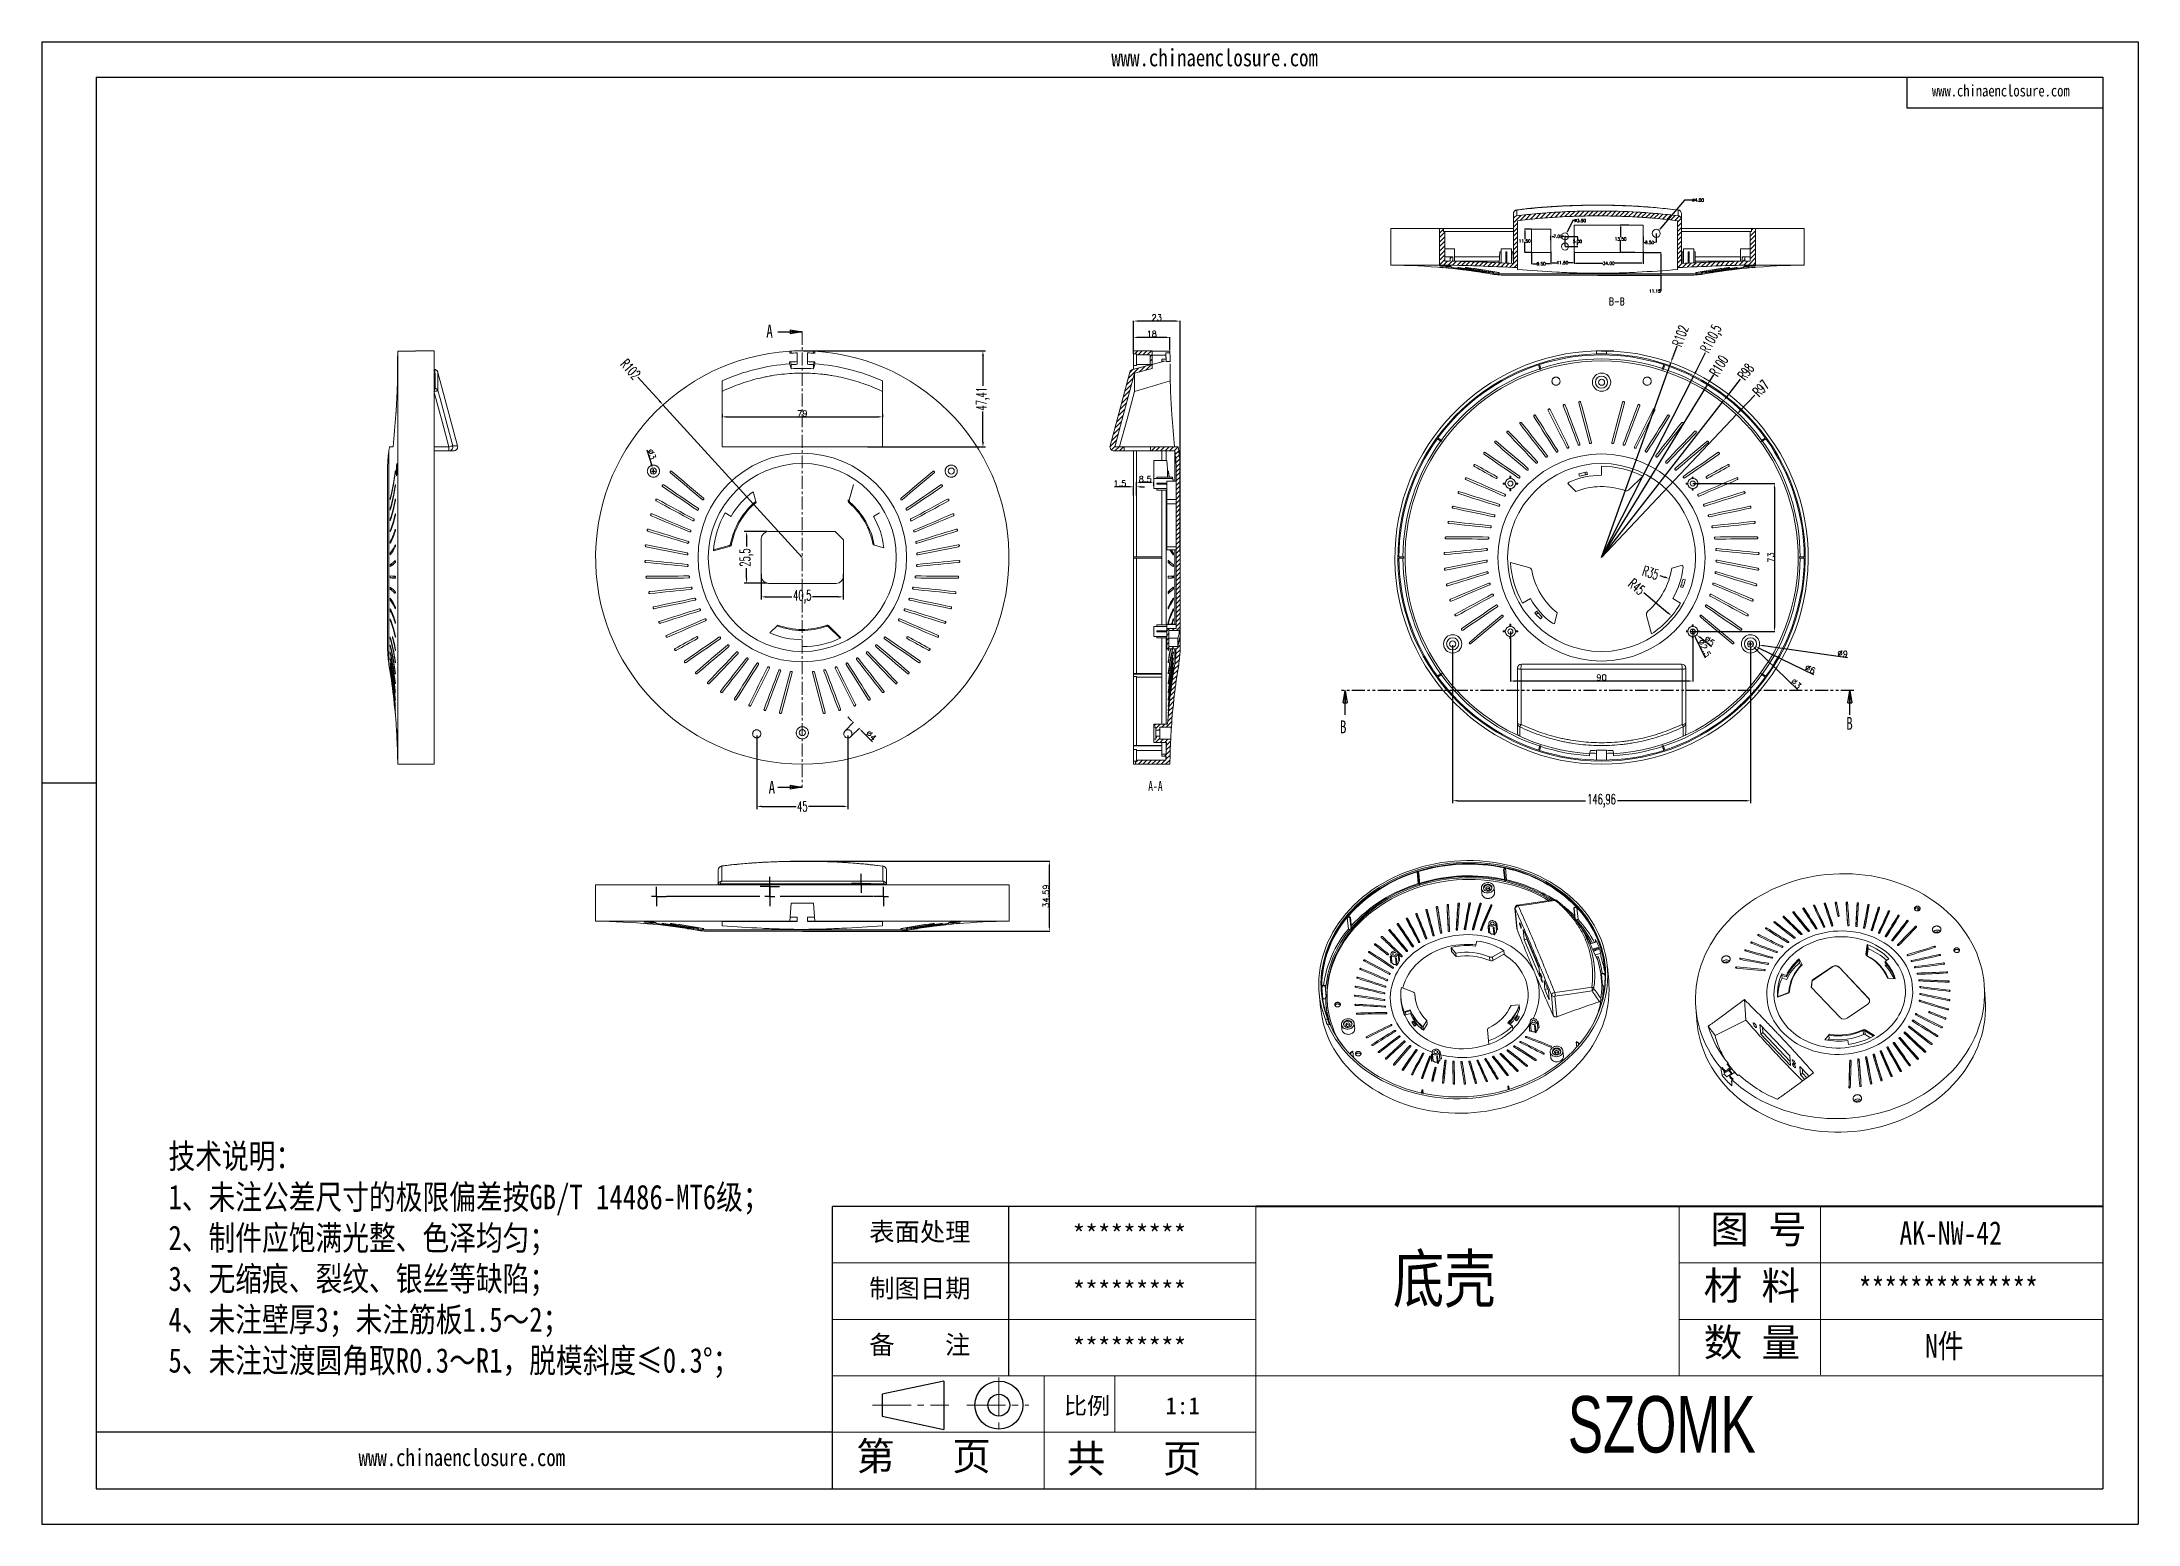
# Model space of a CAD drawing. Header units: inches. Extents: x 725 to 5279, y 573 to 1304.
# Drawn here: x 725 to 1759, y 573 to 1304 of the extents above; entities that cross this region are included whole.
import ezdxf

# ---------------------------------------------------------------- set-up
doc = ezdxf.new("R2010")
doc.units = ezdxf.units.IN
for name, pattern in [('CENTER', [10.16, 6.35, -1.27, 1.27, -1.27]), ('CENTER2', [28.575, 19.05, -3.175, 3.175, -3.175]), ('PHANTOM', [12.7, 6.35, -1.27, 1.27, -1.27, 1.27, -1.27])]:
    doc.linetypes.add(name, pattern=pattern)
doc.layers.add('10', color=7, linetype='Continuous')
doc.layers.add('文字', color=81, linetype='Continuous')
for name, color, linetype, lineweight in [('粗实线', 7, 'Continuous', 30), ('细实线', 3, 'Continuous', 9), ('细点划线', 2, 'CENTER2', 9)]:
    doc.layers.add(name, color=color, linetype=linetype, lineweight=lineweight)
doc.styles.add('SLDTEXTSTYLE0', font='TXT', dxfattribs={"width": 0.75})
doc.styles.add('SLDTEXTSTYLE2', font='TXT', dxfattribs={"width": 0.6, "bigfont": 'bigfont'})
doc.styles.add('SLDTEXTSTYLE3', font='TXT', dxfattribs={"width": 0.75, "bigfont": 'bigfont'})
doc.styles.add('SLDTEXTSTYLE6', font='TXT', dxfattribs={"width": 0.7})
doc.styles.get("Standard").update_dxf_attribs({"font": 'txt', "bigfont": 'gbcbig.shx'})
doc.styles.add('宋体', font='', dxfattribs={"width": 0.8, "height": 3.5})
doc.styles.add('长仿宋', font='', dxfattribs={"width": 0.7, "height": 4})
doc.styles.get('宋体').set_extended_font_data('SimSun')
doc.styles.get('长仿宋').set_extended_font_data('SimSun')
doc.dimstyles.new('2', dxfattribs={"dimtxt": 1.5, "dimasz": 0.6, "dimexe": 0.18, "dimexo": 0.0625, "dimgap": 0.09, "dimtad": 0, "dimtih": 1, "dimtoh": 1, "dimzin": 0, "dimdsep": 46, "dimtxsty": 'Standard', "dimcen": 0, "dimclrd": 3, "dimclre": 3, "dimadec": 0, "dimazin": 2, "dimtfac": 1, "dimtofl": 0, "dimtmove": 0, "dimatfit": 3, "dimfxl": 1, "dimtolj": 1, "dimtzin": 0, "dimarcsym": 0})
doc.dimstyles.new('3', dxfattribs={"dimtxt": 3, "dimasz": 2, "dimexe": 0.18, "dimexo": 0.0625, "dimgap": 0.2, "dimtad": 1, "dimzin": 12, "dimdsep": 46, "dimtxsty": 'Standard', "dimcen": 1, "dimclrd": 3, "dimclre": 3, "dimadec": 0, "dimazin": 0, "dimtfac": 1, "dimtofl": 0, "dimtmove": 0, "dimatfit": 3, "dimfxl": 1, "dimtolj": 1, "dimtzin": 0, "dimarcsym": 0})
doc.dimstyles.new('5', dxfattribs={"dimtxt": 5, "dimasz": 2.5, "dimexe": 1.25, "dimexo": 0.625, "dimtad": 0, "dimtxsty": 'SLDTEXTSTYLE2', "dimcen": 2.5, "dimclrd": 3, "dimclre": 3, "dimclrt": 256, "dimadec": 0, "dimazin": 0, "dimtfac": 1, "dimtmove": 0, "dimatfit": 3, "dimfxl": 1, "dimarcsym": 0})
pattern_1 = [(45, (-2452.9862, -1713.4438), (-1.122532, 1.122532), [])]

msp = doc.modelspace()

# ---------------------------------------------------------------- texts
at = {"color": 0, "linetype": 'Continuous', "lineweight": 0, "insert": (1501.93, 1178.03), "char_height": 3.5, "attachment_point": 2, "style": 'SLDTEXTSTYLE3'}
msp.add_mtext('{\\Ftxt,bigfont|c134;B-B}', dxfattribs=at)
at = {"color": 7, "linetype": 'Continuous', "char_height": 6.35, "attachment_point": 1, "style": 'SLDTEXTSTYLE0'}
for s, insert in [('A', (1082.218, 1164.774)), ('B', (1365.287, 969.535)), ('B', (1615.122, 971.244)), ('A', (1083.344, 939.669))]:
    msp.add_mtext(s, dxfattribs=dict(at, insert=insert))
at = {"char_height": 9.16316, "width": 5207.88331, "attachment_point": 1}
for s, insert in [('{\\fSimHei|b0|i0|c134|p49;表面处理}', (1133.007, 721.778)), ('{\\fSimHei|b0|i0|c134|p49;*********}', (1233.367, 720.599)), ('{\\fSimHei|b0|i0|c134|p49;制图日期}', (1133.007, 693.915)), ('{\\fSimHei|b0|i0|c134|p49;*********}', (1233.367, 692.737)), ('{\\fSimHei|b0|i0|c134|p49;备    注}', (1133.007, 666.052)), ('{\\fSimHei|b0|i0|c134|p49;*********}', (1233.367, 664.874))]:
    msp.add_mtext(s, dxfattribs=dict(at, insert=insert))
at = {"layer": '10', "color": 0, "insert": (1274.252, 939.627), "char_height": 5, "attachment_point": 2, "style": 'SLDTEXTSTYLE6'}
msp.add_mtext('A-A', dxfattribs=at)
at = {"layer": '文字', "color": 0, "attachment_point": 1, "style": '宋体'}
for s, insert, char_height, width in [('www.chinaenclosure.com', (1252.487, 1300.845), 8.51364, 149.57645), ('www.chinaenclosure.com', (1657.466, 1283.112), 5.67576, 99.71763), ('{\\H1.111x;技术说明：\\P1、未注公差尺寸的极限偏差按GB/T 14486-MT6级；\\P2、制件应饱满光整、色泽均匀；\\P3、无缩痕、裂纹、银丝等缺陷；\\P4、未注壁厚3；未注筋板1.5～2；\\P5、未注过渡圆角取R0.3～R1，脱模斜度≤0.3%%D；}', (787.208, 760.562), 10.88391, 396.42862), ('{\\H1.111x;AK-NW-42}', (1641.419, 722.407), 10.44856, 120.79703), ('底壳', (1391.442, 705.631), 23.219, 296.8467), ('{\\H1.111x;**************}', (1621.32, 694.544), 10.44856, 120.79703), ('{\\H1.111x;N件}', (1654.057, 666.681), 10.44856, 120.79703), ('www.chinaenclosure.com', (881.007, 610.08), 8.51364, 149.57645)]:
    msp.add_mtext(s, dxfattribs=dict(at, insert=insert, char_height=char_height, width=width))
at = {"layer": '粗实线', "insert": (1477.73, 636.12), "char_height": 27.86281, "width": 312.45388, "attachment_point": 1, "style": '长仿宋'}
msp.add_mtext('{\\fSTXinwei|b0|i0|c134|p2;SZOMK}', dxfattribs=at)
at = {"layer": '细实线', "color": 7, "attachment_point": 1}
for s, insert, char_height, width in [('{\\fSimSun|b0|i0|c134|p54;图 号}', (1548.096, 725.455), 13.93141, 69.65703), ('{\\fSimSun|b0|i0|c134|p54;材 料   }', (1544.794, 697.593), 13.93141, 69.65703), ('{\\fSimSun|b0|i0|c134|p54;数 量}', (1544.861, 669.592), 13.93141, 62.94385), ('{\\fSimSun|b0|i0|c134|p54;比例}', (1229.072, 635.544), 8.35884, 36.69273), ('{\\fSimSun|b0|i0|c134|p54;1:1}', (1279.139, 635.544), 8.35884, 36.69273), ('{\\fSimSun|b0|i0|c134|p54;第   页}', (1126.558, 613.445), 13.93141, 104.48555), ('{\\fSimSun|b0|i0|c134|p54; 共   页}', (1221.025, 612.261), 13.93141, 104.48555)]:
    msp.add_mtext(s, dxfattribs=dict(at, insert=insert, char_height=char_height, width=width))

# ---------------------------------------------------------------- blocks, each defined once
blk = doc.blocks.new('_CLOSED')
at = {"color": 0, "linetype": 'ByBlock', "lineweight": -2}
for p, q in [((-1, 0.166667), (0, 0)), ((-1, 0.166667), (-1, -0.166667)), ((0, 0), (-1, -0.166667)), ((0, 0), (-1, 0))]:
    blk.add_line(p, q, dxfattribs=at)
blk = doc.blocks.new('SW_CENTERMARKSYMBOL_7')
at = {"layer": '10', "color": 0}
for p, q in [((-56, 0), (-58.5, 0)), ((-56, 2.5), (-56, 4.75)), ((-56, 0), (-56, 2.5)), ((-56, 0), (-56, -2.5)), ((-56, 0), (-53.5, 0)), ((-53.5, 0), (-51.25, 0)), ((-5, 0), (-51, 0)), ((0, 0), (-2.5, 0)), ((0, 2.5), (0, 4.75)), ((0, 0), (0, 2.5)), ((0, 0), (0, -2.5)), ((0, 0), (2.5, 0)), ((51, 0), (5, 0)), ((53.5, 0), (51.25, 0)), ((56, 0), (53.5, 0)), ((56, 2.5), (56, 4.75)), ((56, 0), (56, 2.5)), ((56, 0), (56, -2.5)), ((56, 0), (58.5, 0)), ((-56, -2.5), (-56, -4.75)), ((0, -2.5), (0, -4.75)), ((56, -2.5), (56, -4.75))]:
    blk.add_line(p, q, dxfattribs=at)
blk = doc.blocks.new('SW_CENTERMARKSYMBOL_8')
at = {"layer": '10', "color": 0}
for p, q in [((-2.5, 0), (-4.75, 0)), ((0, 0), (-2.5, 0)), ((0, 2.5), (0, 4.75)), ((0, 0), (0, 2.5)), ((0, 0), (0, -2.5)), ((0, 0), (2.5, 0)), ((2.5, 0), (4.75, 0)), ((0, -2.5), (0, -4.75))]:
    blk.add_line(p, q, dxfattribs=at)
blk = doc.blocks.new('SW_CENTERMARKSYMBOL_9')
at = {"layer": '10', "color": 0}
for p, q in [((-2.5, 0), (-4.75, 0)), ((0, 0), (-2.5, 0)), ((0, 2.5), (0, 4.75)), ((0, 0), (0, 2.5)), ((0, 0), (0, -2.5)), ((0, 0), (2.5, 0)), ((2.5, 0), (4.75, 0)), ((0, -2.5), (0, -4.75))]:
    blk.add_line(p, q, dxfattribs=at)
blk = doc.blocks.new('*D123')
at = {"color": 3, "lineweight": -2}
for p, q in [((1023.2, 1103), (1025.5, 1095.9)), ((1025.5, 1092.6), (1027.5, 1092.6)), ((1026.5, 1091.6), (1026.5, 1093.6))]:
    blk.add_line(p, q, dxfattribs=at)
at = {"color": 3}
blk.add_solid([(1025.8, 1096), (1025.1, 1095.8), (1026.1, 1094)], dxfattribs=at)
at = {"layer": 'Defpoints', "color": 0}
for p in [(1026.1, 1094), (1027, 1091.1)]:
    blk.add_point(p, dxfattribs=at)
at = {"color": 0, "insert": (1025.7, 1100.9), "char_height": 3, "attachment_point": 5, "rotation": 287.5427}
blk.add_mtext('\\A1;∅3', dxfattribs=at)
blk = doc.blocks.new('*D124')
at = {"color": 3, "lineweight": -2}
for p, q in [((1449.4, 1013.4), (1449.4, 988.8)), ((1539.4, 1013.4), (1539.4, 988.8)), ((1451.4, 989), (1537.4, 989))]:
    blk.add_line(p, q, dxfattribs=at)
at = {"color": 3}
for points in [[(1451.4, 989.3), (1451.4, 988.6), (1449.4, 989)], [(1537.4, 989.3), (1537.4, 988.6), (1539.4, 989)]]:
    blk.add_solid(points, dxfattribs=at)
at = {"layer": 'Defpoints', "color": 0}
for p in [(1449.4, 1013.4), (1539.4, 1013.4), (1539.4, 989)]:
    blk.add_point(p, dxfattribs=at)
at = {"color": 0, "insert": (1494.4, 990.7), "char_height": 3, "attachment_point": 5}
blk.add_mtext('\\A1;90', dxfattribs=at)
blk = doc.blocks.new('*D125')
at = {"color": 3, "lineweight": -2}
for p, q in [((1539.5, 1086.4), (1579.9, 1086.4)), ((1579.7, 1084.4), (1579.7, 1015.4)), ((1539.5, 1013.4), (1579.9, 1013.4))]:
    blk.add_line(p, q, dxfattribs=at)
at = {"color": 3}
for points in [[(1579.4, 1084.4), (1580.1, 1084.4), (1579.7, 1086.4)], [(1579.4, 1015.4), (1580.1, 1015.4), (1579.7, 1013.4)]]:
    blk.add_solid(points, dxfattribs=at)
at = {"layer": 'Defpoints', "color": 0}
for p in [(1539.4, 1086.4), (1539.4, 1013.4), (1579.7, 1013.4)]:
    blk.add_point(p, dxfattribs=at)
at = {"color": 0, "insert": (1578, 1049.9), "char_height": 3, "attachment_point": 5, "rotation": 90}
blk.add_mtext('\\A1;73', dxfattribs=at)
blk = doc.blocks.new('*D126')
at = {"color": 3, "lineweight": -2}
for p, q in [((1539.4, 1012.4), (1539.4, 1014.4)), ((1538.4, 1013.4), (1540.4, 1013.4)), ((1548.7, 1005.8), (1542.9, 1010.6))]:
    blk.add_line(p, q, dxfattribs=at)
at = {"color": 3}
blk.add_solid([(1543.1, 1010.8), (1542.7, 1010.3), (1541.3, 1011.8)], dxfattribs=at)
at = {"layer": 'Defpoints', "color": 0}
for p in [(1537.5, 1015), (1541.3, 1011.8)]:
    blk.add_point(p, dxfattribs=at)
at = {"color": 0, "insert": (1547.7, 1008.8), "char_height": 3, "attachment_point": 5, "rotation": 320.5313}
blk.add_mtext('\\A1;∅5', dxfattribs=at)
blk = doc.blocks.new('*D128')
at = {"color": 3, "lineweight": -2}
for p, q in [((1566.9, 1007.3), (1568.9, 1007.3)), ((1567.9, 1006.3), (1567.9, 1008.3)), ((1615.8, 1000.4), (1574.3, 1006.4))]:
    blk.add_line(p, q, dxfattribs=at)
at = {"color": 3}
blk.add_solid([(1574.4, 1006.7), (1574.3, 1006.1), (1572.3, 1006.7)], dxfattribs=at)
at = {"layer": 'Defpoints', "color": 0}
for p in [(1563.4, 1007.9), (1572.3, 1006.7)]:
    blk.add_point(p, dxfattribs=at)
at = {"color": 0, "insert": (1613.4, 1002.5), "char_height": 3, "attachment_point": 5, "rotation": 351.8446}
blk.add_mtext('\\A1;∅9', dxfattribs=at)
blk = doc.blocks.new('*D129')
at = {"color": 3, "lineweight": -2}
for p, q in [((1566.9, 1007.3), (1568.9, 1007.3)), ((1567.9, 1006.3), (1567.9, 1008.3)), ((1599.1, 992.1), (1572.4, 1005.1))]:
    blk.add_line(p, q, dxfattribs=at)
at = {"color": 3}
blk.add_solid([(1572.5, 1005.4), (1572.2, 1004.8), (1570.6, 1006)], dxfattribs=at)
at = {"layer": 'Defpoints', "color": 0}
for p in [(1565.2, 1008.6), (1570.6, 1006)]:
    blk.add_point(p, dxfattribs=at)
at = {"color": 0, "insert": (1597.4, 994.8), "char_height": 3, "attachment_point": 5, "rotation": 334.0057}
blk.add_mtext('\\A1;∅6', dxfattribs=at)
blk = doc.blocks.new('*D130')
at = {"color": 3, "lineweight": -2}
for p, q in [((1566.9, 1007.3), (1568.9, 1007.3)), ((1567.9, 1006.3), (1567.9, 1008.3)), ((1591.2, 984.6), (1570.4, 1004.9))]:
    blk.add_line(p, q, dxfattribs=at)
at = {"color": 3}
blk.add_solid([(1570.6, 1005.1), (1570.2, 1004.6), (1569, 1006.3)], dxfattribs=at)
at = {"layer": 'Defpoints', "color": 0}
for p in [(1566.8, 1008.3), (1569, 1006.3)]:
    blk.add_point(p, dxfattribs=at)
at = {"color": 0, "insert": (1590.4, 987.7), "char_height": 3, "attachment_point": 5, "rotation": 315.7562}
blk.add_mtext('\\A1;∅3', dxfattribs=at)
blk = doc.blocks.new('*D131')
at = {"color": 3, "lineweight": -2}
for p, q in [((1060.5, 1120.7), (1060.5, 1119.1)), ((1062.5, 1119.3), (1137.5, 1119.3)), ((1139.5, 1120.7), (1139.5, 1119.1))]:
    blk.add_line(p, q, dxfattribs=at)
at = {"color": 3}
for points in [[(1062.5, 1119.7), (1062.5, 1119), (1060.5, 1119.3)], [(1137.5, 1119.7), (1137.5, 1119), (1139.5, 1119.3)]]:
    blk.add_solid(points, dxfattribs=at)
at = {"layer": 'Defpoints', "color": 0}
for p in [(1060.5, 1120.8), (1139.5, 1120.8), (1139.5, 1119.3)]:
    blk.add_point(p, dxfattribs=at)
at = {"color": 0, "insert": (1100, 1121), "char_height": 3, "attachment_point": 5}
blk.add_mtext('\\A1;79', dxfattribs=at)
blk = doc.blocks.new('*D132')
at = {"color": 3, "lineweight": -2}
for p, q in [((1100.6, 1151.9), (1190.4, 1151.9)), ((1189.1, 1149.4), (1189.1, 1134.6)), ((1189.1, 1107), (1189.1, 1121.9)), ((1132.2, 1104.5), (1190.4, 1104.5))]:
    blk.add_line(p, q, dxfattribs=at)
at = {"color": 3}
for points in [[(1188.7, 1149.4), (1189.6, 1149.4), (1189.1, 1151.9)], [(1188.7, 1107), (1189.6, 1107), (1189.1, 1104.5)]]:
    blk.add_solid(points, dxfattribs=at)
at = {"layer": 'Defpoints', "color": 0}
for p in [(1100, 1151.9), (1189.1, 1151.9), (1131.6, 1104.5)]:
    blk.add_point(p, dxfattribs=at)
at = {"insert": (1189.1, 1128.2), "char_height": 5, "attachment_point": 5, "rotation": 90, "style": 'SLDTEXTSTYLE2'}
blk.add_mtext('47,41', dxfattribs=at)
blk = doc.blocks.new('*D133')
at = {"color": 3, "lineweight": -2}
for p, q in [((1100.1, 900.1), (1222.1, 900.1)), ((1221.9, 867.5), (1221.9, 898.1)), ((1100.1, 865.5), (1222.1, 865.5))]:
    blk.add_line(p, q, dxfattribs=at)
at = {"color": 3}
for points in [[(1221.6, 898.1), (1222.2, 898.1), (1221.9, 900.1)], [(1221.6, 867.5), (1222.2, 867.5), (1221.9, 865.5)]]:
    blk.add_solid(points, dxfattribs=at)
at = {"layer": 'Defpoints', "color": 0}
for p in [(1100, 900.1), (1221.9, 900.1), (1100, 865.5)]:
    blk.add_point(p, dxfattribs=at)
at = {"color": 0, "insert": (1220.2, 882.8), "char_height": 3, "attachment_point": 5, "rotation": 90}
blk.add_mtext('\\A1;34.59', dxfattribs=at)
blk = doc.blocks.new('*D134')
at = {"color": 3, "lineweight": -2}
for p, q in [((1263.4, 1152), (1263.4, 1158.7)), ((1265.4, 1158.6), (1279.4, 1158.6)), ((1281.4, 1152.2), (1281.4, 1158.7))]:
    blk.add_line(p, q, dxfattribs=at)
at = {"color": 3}
for points in [[(1265.4, 1158.9), (1265.4, 1158.2), (1263.4, 1158.6)], [(1279.4, 1158.9), (1279.4, 1158.2), (1281.4, 1158.6)]]:
    blk.add_solid(points, dxfattribs=at)
at = {"layer": 'Defpoints', "color": 0}
for p in [(1281.4, 1158.6), (1263.4, 1151.9), (1281.4, 1152.1)]:
    blk.add_point(p, dxfattribs=at)
at = {"color": 0, "insert": (1272.4, 1160.3), "char_height": 3, "attachment_point": 5}
blk.add_mtext('\\A1;18', dxfattribs=at)
blk = doc.blocks.new('*D135')
at = {"color": 3, "lineweight": -2}
for p, q in [((1263.4, 1150.5), (1263.4, 1166.8)), ((1284.4, 1166.6), (1265.4, 1166.6)), ((1286.4, 1052.5), (1286.4, 1166.8))]:
    blk.add_line(p, q, dxfattribs=at)
at = {"color": 3}
for points in [[(1265.4, 1166.9), (1265.4, 1166.3), (1263.4, 1166.6)], [(1284.4, 1166.9), (1284.4, 1166.3), (1286.4, 1166.6)]]:
    blk.add_solid(points, dxfattribs=at)
at = {"layer": 'Defpoints', "color": 0}
for p in [(1263.4, 1166.6), (1263.4, 1150.4), (1286.4, 1052.4)]:
    blk.add_point(p, dxfattribs=at)
at = {"color": 0, "insert": (1274.9, 1168.3), "char_height": 3, "attachment_point": 5}
blk.add_mtext('\\A1;23', dxfattribs=at)
blk = doc.blocks.new('*D136')
at = {"color": 3, "lineweight": -2}
for p, q in [((1264.9, 1085.3), (1264.9, 1087.1)), ((1271.4, 1086.9), (1266.9, 1086.9)), ((1273.4, 1085.3), (1273.4, 1087.1))]:
    blk.add_line(p, q, dxfattribs=at)
at = {"color": 3}
for points in [[(1266.9, 1087.3), (1266.9, 1086.6), (1264.9, 1086.9)], [(1271.4, 1087.3), (1271.4, 1086.6), (1273.4, 1086.9)]]:
    blk.add_solid(points, dxfattribs=at)
at = {"layer": 'Defpoints', "color": 0}
for p in [(1264.9, 1086.9), (1264.9, 1085.3), (1273.4, 1085.3)]:
    blk.add_point(p, dxfattribs=at)
at = {"color": 0, "insert": (1269.2, 1088.6), "char_height": 3, "attachment_point": 5}
blk.add_mtext('\\A1;8.5', dxfattribs=at)
blk = doc.blocks.new('*D137')
at = {"color": 3, "lineweight": -2}
for p, q in [((1261.4, 1084.8), (1254, 1084.8)), ((1263.4, 1080.6), (1263.4, 1085)), ((1264.9, 1080.6), (1264.9, 1085)), ((1266.9, 1084.8), (1268.9, 1084.8))]:
    blk.add_line(p, q, dxfattribs=at)
at = {"color": 3}
for points in [[(1261.4, 1085.2), (1261.4, 1084.5), (1263.4, 1084.8)], [(1266.9, 1085.2), (1266.9, 1084.5), (1264.9, 1084.8)]]:
    blk.add_solid(points, dxfattribs=at)
at = {"layer": 'Defpoints', "color": 0}
for p in [(1263.4, 1084.8), (1263.4, 1080.6), (1264.9, 1080.6)]:
    blk.add_point(p, dxfattribs=at)
at = {"color": 0, "insert": (1256.7, 1086.5), "char_height": 3, "attachment_point": 5}
blk.add_mtext('\\A1;1.5', dxfattribs=at)
blk = doc.blocks.new('*D143')
at = {"color": 3, "lineweight": -2}
for p, q in [((1077.5, 962.1), (1077.5, 925.8)), ((1122.5, 962.1), (1122.5, 925.8)), ((1080, 927.1), (1096.9, 927.1)), ((1120, 927.1), (1103.1, 927.1))]:
    blk.add_line(p, q, dxfattribs=at)
at = {"color": 3}
for points in [[(1080, 927.5), (1080, 926.7), (1077.5, 927.1)], [(1120, 927.5), (1120, 926.7), (1122.5, 927.1)]]:
    blk.add_solid(points, dxfattribs=at)
at = {"layer": 'Defpoints', "color": 0}
for p in [(1077.5, 962.7), (1122.5, 962.7), (1122.5, 927.1)]:
    blk.add_point(p, dxfattribs=at)
at = {"insert": (1100, 927.1), "char_height": 5, "attachment_point": 5, "style": 'SLDTEXTSTYLE2'}
blk.add_mtext('45', dxfattribs=at)
blk = doc.blocks.new('*D144')
at = {"color": 3, "lineweight": -2}
for p, q in [((1121.1, 964.4), (1125.3, 968.6)), ((1123.8, 969.9), (1122.4, 971.3)), ((1123.9, 961.6), (1128.2, 965.7)), ((1129.4, 964.2), (1134.7, 958.9))]:
    blk.add_line(p, q, dxfattribs=at)
at = {"color": 3}
for points in [[(1124, 970.1), (1123.6, 969.6), (1125.2, 968.5)], [(1129.7, 964.4), (1129.2, 964), (1128, 965.6)]]:
    blk.add_solid(points, dxfattribs=at)
at = {"layer": 'Defpoints', "color": 0}
for p in [(1121.1, 964.4), (1125.2, 968.5), (1123.9, 961.5)]:
    blk.add_point(p, dxfattribs=at)
at = {"color": 0, "insert": (1134, 962.1), "char_height": 3, "attachment_point": 5, "rotation": 314.79}
blk.add_mtext('\\A1;%%C4', dxfattribs=at)
blk = doc.blocks.new('*D145')
at = {"color": 3, "lineweight": -2}
for p, q in [((1480.9, 1200.3), (1480.9, 1194.9)), ((1514.9, 1200.8), (1514.9, 1194.9)), ((1481.5, 1195.1), (1495.1, 1195.1)), ((1514.3, 1195.1), (1500.7, 1195.1))]:
    blk.add_line(p, q, dxfattribs=at)
at = {"color": 3}
for points in [[(1481.5, 1195.2), (1481.5, 1195), (1480.9, 1195.1)], [(1514.3, 1195.2), (1514.3, 1195), (1514.9, 1195.1)]]:
    blk.add_solid(points, dxfattribs=at)
at = {"layer": 'Defpoints', "color": 0}
for p in [(1480.9, 1200.4), (1514.9, 1200.9), (1514.9, 1195.1)]:
    blk.add_point(p, dxfattribs=at)
at = {"color": 0, "insert": (1497.9, 1195.1), "char_height": 1.5, "attachment_point": 5}
blk.add_mtext('\\A1;34.00', dxfattribs=at)
blk = doc.blocks.new('*D146')
at = {"color": 3, "lineweight": -2}
for p, q in [((1507.9, 1213.9), (1503.6, 1213.9)), ((1503.8, 1213.3), (1503.8, 1208)), ((1510.8, 1200.4), (1503.6, 1200.4)), ((1503.8, 1201), (1503.8, 1206.3))]:
    blk.add_line(p, q, dxfattribs=at)
at = {"color": 3}
for points in [[(1503.7, 1213.3), (1503.9, 1213.3), (1503.8, 1213.9)], [(1503.7, 1201), (1503.9, 1201), (1503.8, 1200.4)]]:
    blk.add_solid(points, dxfattribs=at)
at = {"layer": 'Defpoints', "color": 0}
for p in [(1503.8, 1213.9), (1507.9, 1213.9), (1510.9, 1200.4)]:
    blk.add_point(p, dxfattribs=at)
at = {"color": 0, "insert": (1503.8, 1207.1), "char_height": 1.5, "attachment_point": 5}
blk.add_mtext('\\A1;13.50', dxfattribs=at)
blk = doc.blocks.new('*D147')
at = {"color": 3, "lineweight": -2}
for p, q in [((1469.4, 1200.8), (1469.4, 1195.2)), ((1480.9, 1200.8), (1480.9, 1195.2)), ((1470, 1195.4), (1472.7, 1195.4)), ((1480.3, 1195.4), (1477.6, 1195.4))]:
    blk.add_line(p, q, dxfattribs=at)
at = {"color": 3}
for points in [[(1470, 1195.5), (1470, 1195.3), (1469.4, 1195.4)], [(1480.3, 1195.5), (1480.3, 1195.3), (1480.9, 1195.4)]]:
    blk.add_solid(points, dxfattribs=at)
at = {"layer": 'Defpoints', "color": 0}
for p in [(1469.4, 1200.9), (1480.9, 1200.9), (1469.4, 1195.4)]:
    blk.add_point(p, dxfattribs=at)
at = {"color": 0, "insert": (1475.1, 1195.4), "char_height": 1.5, "attachment_point": 5}
blk.add_mtext('\\A1;11.50', dxfattribs=at)
blk = doc.blocks.new('*D148')
at = {"color": 3, "lineweight": -2}
for p, q in [((1459.9, 1200.3), (1459.9, 1194.7)), ((1469.4, 1200.8), (1469.4, 1194.7)), ((1460.5, 1194.9), (1462.4, 1194.9)), ((1468.8, 1194.9), (1466.9, 1194.9))]:
    blk.add_line(p, q, dxfattribs=at)
at = {"color": 3}
for points in [[(1460.5, 1195), (1460.5, 1194.8), (1459.9, 1194.9)], [(1468.8, 1195), (1468.8, 1194.8), (1469.4, 1194.9)]]:
    blk.add_solid(points, dxfattribs=at)
at = {"layer": 'Defpoints', "color": 0}
for p in [(1459.9, 1200.4), (1469.4, 1200.9), (1469.4, 1194.9)]:
    blk.add_point(p, dxfattribs=at)
at = {"color": 0, "insert": (1464.6, 1194.9), "char_height": 1.5, "attachment_point": 5}
blk.add_mtext('\\A1;9.50', dxfattribs=at)
blk = doc.blocks.new('*D149')
at = {"color": 3, "lineweight": -2}
for p, q in [((1535.3, 1226.3), (1523.1, 1211.9)), ((1539.2, 1226.3), (1535.3, 1226.3))]:
    blk.add_line(p, q, dxfattribs=at)
at = {"color": 3}
blk.add_solid([(1523, 1211.9), (1523.2, 1211.8), (1522.7, 1211.4)], dxfattribs=at)
at = {"layer": 'Defpoints', "color": 0}
for p in [(1522.7, 1211.4), (1520.1, 1208.4)]:
    blk.add_point(p, dxfattribs=at)
at = {"color": 0, "insert": (1542, 1226.3), "char_height": 1.5, "attachment_point": 5}
blk.add_mtext('\\A1;∅4.00', dxfattribs=at)
blk = doc.blocks.new('*D150')
at = {"color": 3, "lineweight": -2}
for p, q in [((1480.3, 1216.2), (1477.4, 1210.5)), ((1480.9, 1216.2), (1480.3, 1216.2))]:
    blk.add_line(p, q, dxfattribs=at)
at = {"color": 3}
blk.add_solid([(1477.3, 1210.5), (1477.5, 1210.4), (1477.2, 1210)], dxfattribs=at)
at = {"layer": 'Defpoints', "color": 0}
for p in [(1475.6, 1206.8), (1477.2, 1210)]:
    blk.add_point(p, dxfattribs=at)
at = {"color": 0, "insert": (1483.8, 1216.2), "char_height": 1.5, "attachment_point": 5}
blk.add_mtext('\\A1;∅3.50', dxfattribs=at)
blk = doc.blocks.new('*D151')
at = {"color": 3, "lineweight": -2}
for p, q in [((1476.5, 1208.4), (1482.7, 1208.4)), ((1476.5, 1203.4), (1482.7, 1203.4)), ((1482.5, 1207.8), (1482.5, 1206.7)), ((1482.5, 1204), (1482.5, 1205))]:
    blk.add_line(p, q, dxfattribs=at)
at = {"color": 3}
for points in [[(1482.4, 1207.8), (1482.6, 1207.8), (1482.5, 1208.4)], [(1482.4, 1204), (1482.6, 1204), (1482.5, 1203.4)]]:
    blk.add_solid(points, dxfattribs=at)
at = {"layer": 'Defpoints', "color": 0}
for p in [(1476.4, 1208.4), (1476.4, 1203.4), (1482.5, 1208.4)]:
    blk.add_point(p, dxfattribs=at)
at = {"color": 0, "insert": (1482.5, 1205.9), "char_height": 1.5, "attachment_point": 5}
blk.add_mtext('\\A1;5.00', dxfattribs=at)
blk = doc.blocks.new('*D152')
at = {"color": 3, "lineweight": -2}
for p, q in [((1469.4, 1206.5), (1469.4, 1208.6)), ((1470, 1208.4), (1470.8, 1208.4)), ((1475.8, 1208.4), (1475, 1208.4)), ((1476.4, 1203.5), (1476.4, 1208.6))]:
    blk.add_line(p, q, dxfattribs=at)
at = {"color": 3}
for points in [[(1470, 1208.5), (1470, 1208.3), (1469.4, 1208.4)], [(1475.8, 1208.5), (1475.8, 1208.3), (1476.4, 1208.4)]]:
    blk.add_solid(points, dxfattribs=at)
at = {"layer": 'Defpoints', "color": 0}
for p in [(1469.4, 1208.4), (1469.4, 1206.4), (1476.4, 1203.4)]:
    blk.add_point(p, dxfattribs=at)
at = {"color": 0, "insert": (1472.9, 1208.4), "char_height": 1.5, "attachment_point": 5}
blk.add_mtext('\\A1;7.00', dxfattribs=at)
blk = doc.blocks.new('*D153')
at = {"color": 3, "lineweight": -2}
for p, q in [((1514.9, 1208.4), (1514.9, 1205.3)), ((1515.5, 1205.4), (1515.9, 1205.4)), ((1520.8, 1205.4), (1520.4, 1205.4)), ((1521.4, 1209.8), (1521.4, 1205.3))]:
    blk.add_line(p, q, dxfattribs=at)
at = {"color": 3}
for points in [[(1515.5, 1205.5), (1515.5, 1205.3), (1514.9, 1205.4)], [(1520.8, 1205.5), (1520.8, 1205.3), (1521.4, 1205.4)]]:
    blk.add_solid(points, dxfattribs=at)
at = {"layer": 'Defpoints', "color": 0}
for p in [(1514.9, 1208.4), (1521.4, 1209.9), (1521.4, 1205.4)]:
    blk.add_point(p, dxfattribs=at)
at = {"color": 0, "insert": (1518.1, 1205.4), "char_height": 1.5, "attachment_point": 5}
blk.add_mtext('\\A1;6.50', dxfattribs=at)
blk = doc.blocks.new('*D154')
at = {"color": 3, "lineweight": -2}
for p, q in [((1420.9, 1006.7), (1420.9, 928.7)), ((1567.9, 1006), (1567.9, 928.7)), ((1423.4, 929.9), (1486.5, 929.9)), ((1565.4, 929.9), (1502.3, 929.9))]:
    blk.add_line(p, q, dxfattribs=at)
at = {"color": 3}
for points in [[(1423.4, 930.3), (1423.4, 929.5), (1420.9, 929.9)], [(1565.4, 930.3), (1565.4, 929.5), (1567.9, 929.9)]]:
    blk.add_solid(points, dxfattribs=at)
at = {"layer": 'Defpoints', "color": 0}
for p in [(1420.9, 1007.3), (1567.9, 1006.6), (1567.9, 929.9)]:
    blk.add_point(p, dxfattribs=at)
at = {"insert": (1494.4, 929.9), "char_height": 5, "attachment_point": 5, "style": 'SLDTEXTSTYLE2'}
blk.add_mtext('146,96', dxfattribs=at)
blk = doc.blocks.new('*D161')
at = {"color": 3, "lineweight": -2}
for p, q in [((1539.4, 1012.4), (1539.4, 1014.4)), ((1538.4, 1013.4), (1540.4, 1013.4)), ((1545.7, 1000.2), (1540.8, 1010.5))]:
    blk.add_line(p, q, dxfattribs=at)
at = {"color": 3}
blk.add_solid([(1541.1, 1010.6), (1540.5, 1010.4), (1539.9, 1012.3)], dxfattribs=at)
at = {"layer": 'Defpoints', "color": 0}
for p in [(1538.9, 1014.6), (1539.9, 1012.3)]:
    blk.add_point(p, dxfattribs=at)
at = {"color": 0, "insert": (1545.2, 1005.2), "char_height": 3, "attachment_point": 5, "rotation": 295.4243}
blk.add_mtext('\\A1;∅2.5', dxfattribs=at)
blk = doc.blocks.new('*D163')
at = {"color": 3, "lineweight": -2}
for p, q in [((1459.8, 1211.9), (1456.3, 1211.9)), ((1456.5, 1211.3), (1456.5, 1207)), ((1459.8, 1200.4), (1456.3, 1200.4)), ((1456.5, 1201), (1456.5, 1205.3))]:
    blk.add_line(p, q, dxfattribs=at)
at = {"color": 3}
for points in [[(1456.4, 1211.3), (1456.6, 1211.3), (1456.5, 1211.9)], [(1456.4, 1201), (1456.6, 1201), (1456.5, 1200.4)]]:
    blk.add_solid(points, dxfattribs=at)
at = {"layer": 'Defpoints', "color": 0}
for p in [(1456.5, 1211.9), (1459.9, 1211.9), (1459.9, 1200.4)]:
    blk.add_point(p, dxfattribs=at)
at = {"color": 0, "insert": (1456.5, 1206.1), "char_height": 1.5, "attachment_point": 5}
blk.add_mtext('\\A1;11.50', dxfattribs=at)
blk = doc.blocks.new('*D166')
at = {"color": 3, "lineweight": -2}
for p, q in [((1545.6, 1151), (1541, 1141.8)), ((1494.4, 1049.9), (1539.9, 1139.6))]:
    blk.add_line(p, q, dxfattribs=at)
at = {"color": 3}
blk.add_solid([(1540.6, 1142), (1541.4, 1141.6), (1539.9, 1139.6)], dxfattribs=at)
at = {"layer": 'Defpoints', "color": 0}
for p in [(1539.9, 1139.6), (1494.4, 1049.9)]:
    blk.add_point(p, dxfattribs=at)
at = {"insert": (1549, 1157.6), "char_height": 5, "attachment_point": 5, "rotation": 63.1114, "style": 'SLDTEXTSTYLE2'}
blk.add_mtext('R100,5', dxfattribs=at)
blk = doc.blocks.new('*D167')
at = {"color": 3, "lineweight": -2}
for p, q in [((1549.6, 1140.1), (1547.9, 1137.3)), ((1494.4, 1049.9), (1546.6, 1135.2))]:
    blk.add_line(p, q, dxfattribs=at)
at = {"color": 3}
blk.add_solid([(1547.6, 1137.6), (1548.3, 1137.1), (1546.6, 1135.2)], dxfattribs=at)
at = {"layer": 'Defpoints', "color": 0}
for p in [(1546.6, 1135.2), (1494.4, 1049.9)]:
    blk.add_point(p, dxfattribs=at)
at = {"insert": (1552.3, 1144.5), "char_height": 5, "attachment_point": 5, "rotation": 58.5173, "style": 'SLDTEXTSTYLE2'}
blk.add_mtext('R100', dxfattribs=at)
blk = doc.blocks.new('*D168')
at = {"color": 3, "lineweight": -2}
for p, q in [((1562.8, 1137.9), (1556.1, 1129.3)), ((1494.4, 1049.9), (1554.6, 1127.3))]:
    blk.add_line(p, q, dxfattribs=at)
at = {"color": 3}
blk.add_solid([(1555.8, 1129.5), (1556.4, 1129), (1554.6, 1127.3)], dxfattribs=at)
at = {"layer": 'Defpoints', "color": 0}
for p in [(1554.6, 1127.3), (1494.4, 1049.9)]:
    blk.add_point(p, dxfattribs=at)
at = {"insert": (1565.6, 1141.6), "char_height": 5, "attachment_point": 5, "rotation": 52.1382, "style": 'SLDTEXTSTYLE2'}
blk.add_mtext('R98', dxfattribs=at)
blk = doc.blocks.new('*D169')
at = {"color": 3, "lineweight": -2}
for p, q in [((1570, 1130), (1562.7, 1122.3)), ((1494.4, 1049.9), (1561, 1120.5))]:
    blk.add_line(p, q, dxfattribs=at)
at = {"color": 3}
blk.add_solid([(1562.4, 1122.6), (1563, 1122), (1561, 1120.5)], dxfattribs=at)
at = {"layer": 'Defpoints', "color": 0}
for p in [(1561, 1120.5), (1494.4, 1049.9)]:
    blk.add_point(p, dxfattribs=at)
at = {"insert": (1573.1, 1133.4), "char_height": 5, "attachment_point": 5, "rotation": 46.6709, "style": 'SLDTEXTSTYLE2'}
blk.add_mtext('R97', dxfattribs=at)
blk = doc.blocks.new('*D170')
at = {"color": 3, "lineweight": -2}
blk.add_line((1515.3, 1032.6), (1527.1, 1022.7), dxfattribs=at)
at = {"color": 3}
blk.add_solid([(1527.3, 1023.1), (1526.8, 1022.4), (1529, 1021.1)], dxfattribs=at)
at = {"layer": 'Defpoints', "color": 0}
for p in [(1494.4, 1049.9), (1529, 1021.1)]:
    blk.add_point(p, dxfattribs=at)
at = {"insert": (1511.7, 1035.5), "char_height": 5, "attachment_point": 5, "rotation": 320.2285, "style": 'SLDTEXTSTYLE2'}
blk.add_mtext('R45', dxfattribs=at)
blk = doc.blocks.new('*D171')
at = {"color": 3, "lineweight": -2}
blk.add_line((1523.1, 1041), (1525.4, 1040.3), dxfattribs=at)
at = {"color": 3}
blk.add_solid([(1525.6, 1040.7), (1525.3, 1039.9), (1527.8, 1039.5)], dxfattribs=at)
at = {"layer": 'Defpoints', "color": 0}
for p in [(1494.4, 1049.9), (1527.8, 1039.5)]:
    blk.add_point(p, dxfattribs=at)
at = {"insert": (1518.6, 1042.4), "char_height": 5, "attachment_point": 5, "rotation": 342.7098, "style": 'SLDTEXTSTYLE2'}
blk.add_mtext('R35', dxfattribs=at)
blk = doc.blocks.new('*D172')
at = {"color": 3, "lineweight": -2}
for p, q in [((1079.7, 1041.8), (1079.7, 1029.2)), ((1120.2, 1041.8), (1120.2, 1029.2)), ((1082.2, 1030.5), (1094.9, 1030.5)), ((1117.7, 1030.5), (1105.1, 1030.5))]:
    blk.add_line(p, q, dxfattribs=at)
at = {"color": 3}
for points in [[(1082.2, 1030.9), (1082.2, 1030.1), (1079.7, 1030.5)], [(1117.7, 1030.9), (1117.7, 1030.1), (1120.2, 1030.5)]]:
    blk.add_solid(points, dxfattribs=at)
at = {"layer": 'Defpoints', "color": 0}
for p in [(1079.7, 1042.4), (1120.2, 1042.4), (1120.2, 1030.5)]:
    blk.add_point(p, dxfattribs=at)
at = {"insert": (1100, 1030.5), "char_height": 5, "attachment_point": 5, "style": 'SLDTEXTSTYLE2'}
blk.add_mtext('40,5', dxfattribs=at)
blk = doc.blocks.new('*D173')
at = {"color": 3, "lineweight": -2}
for p, q in [((1082.6, 1062.7), (1071.3, 1062.7)), ((1072.5, 1060.2), (1072.5, 1055.3)), ((1082.6, 1037.2), (1071.3, 1037.2)), ((1072.5, 1039.7), (1072.5, 1044.6))]:
    blk.add_line(p, q, dxfattribs=at)
at = {"color": 3}
for points in [[(1072.1, 1060.2), (1072.9, 1060.2), (1072.5, 1062.7)], [(1072.1, 1039.7), (1072.9, 1039.7), (1072.5, 1037.2)]]:
    blk.add_solid(points, dxfattribs=at)
at = {"layer": 'Defpoints', "color": 0}
for p in [(1072.5, 1062.7), (1083.2, 1062.7), (1083.2, 1037.2)]:
    blk.add_point(p, dxfattribs=at)
at = {"insert": (1072.5, 1049.9), "char_height": 5, "attachment_point": 5, "rotation": 90, "style": 'SLDTEXTSTYLE2'}
blk.add_mtext('25,5', dxfattribs=at)
blk = doc.blocks.new('*D175')
at = {"color": 3, "lineweight": -2}
for p, q in [((1018.8, 1138.9), (1029.6, 1127.1)), ((1100, 1049.9), (1031.2, 1125.3))]:
    blk.add_line(p, q, dxfattribs=at)
at = {"color": 3}
blk.add_solid([(1029.9, 1127.4), (1029.2, 1126.8), (1031.2, 1125.3)], dxfattribs=at)
at = {"layer": 'Defpoints', "color": 0}
for p in [(1031.2, 1125.3), (1100, 1049.9)]:
    blk.add_point(p, dxfattribs=at)
at = {"insert": (1015.2, 1142.9), "char_height": 5, "attachment_point": 5, "rotation": 312.3803, "style": 'SLDTEXTSTYLE2'}
blk.add_mtext('R102', dxfattribs=at)
blk = doc.blocks.new('*D176')
at = {"color": 3, "lineweight": -2}
for p, q in [((1531.5, 1154.2), (1529.4, 1148.4)), ((1494.4, 1049.9), (1528.6, 1146))]:
    blk.add_line(p, q, dxfattribs=at)
at = {"color": 3}
blk.add_solid([(1529, 1148.5), (1529.8, 1148.3), (1528.6, 1146)], dxfattribs=at)
at = {"layer": 'Defpoints', "color": 0}
for p in [(1528.6, 1146), (1494.4, 1049.9)]:
    blk.add_point(p, dxfattribs=at)
at = {"insert": (1533.3, 1159.3), "char_height": 5, "attachment_point": 5, "rotation": 70.4278, "style": 'SLDTEXTSTYLE2'}
blk.add_mtext('R102', dxfattribs=at)
blk = doc.blocks.new('*D177')
at = {"color": 3, "lineweight": -2}
for p, q in [((1515, 1200.4), (1523.8, 1200.4)), ((1523.6, 1199.8), (1523.6, 1189.8)), ((1492.5, 1189.2), (1523.8, 1189.2)), ((1523.6, 1181.4), (1523, 1181.4)), ((1523.6, 1189.2), (1523.6, 1181.4))]:
    blk.add_line(p, q, dxfattribs=at)
at = {"color": 3}
for points in [[(1523.5, 1199.8), (1523.7, 1199.8), (1523.6, 1200.4)], [(1523.5, 1189.8), (1523.7, 1189.8), (1523.6, 1189.2)]]:
    blk.add_solid(points, dxfattribs=at)
at = {"layer": 'Defpoints', "color": 0}
for p in [(1514.9, 1200.4), (1492.4, 1189.2), (1523.6, 1189.2)]:
    blk.add_point(p, dxfattribs=at)
at = {"color": 0, "insert": (1520.7, 1181.4), "char_height": 1.5, "attachment_point": 5}
blk.add_mtext('\\A1;11.15', dxfattribs=at)

# ---------------------------------------------------------------- dimensions: what is measured, and where the dimension line sits
for p1, p2, dimstyle, picture, middle in [((1520.097, 1208.365), (1522.688, 1211.413), '2', '*D149', (1542.002, 1226.283)), ((1475.615, 1206.822), (1477.17, 1209.957), '2', '*D150', (1483.846, 1216.227)), ((1537.482, 1015.023), (1541.341, 1011.844), '3', '*D126', (1546.634, 1007.486)), ((1563.437, 1007.942), (1572.346, 1006.665), '3', '*D128', (1613.139, 1000.819)), ((1565.195, 1008.618), (1570.588, 1005.989), '3', '*D129', (1596.702, 993.255)), ((1566.817, 1008.35), (1568.966, 1006.257), '3', '*D130', (1589.234, 986.517))]:
    dim = msp.add_diameter_dim_2p(p1=p1, p2=p2, dimstyle=dimstyle)
    dim.commit()
    dim.dimension.update_dxf_attribs({"geometry": picture, "text_midpoint": middle, "dimtype": 163})
for base, p1, p2, dimstyle, picture, middle in [((1456.479, 1211.889), (1459.892, 1200.389), (1459.892, 1211.889), '2', '*D163', (1456.479, 1206.139)), ((1503.823, 1213.889), (1510.886, 1200.389), (1507.918, 1213.889), '2', '*D146', (1503.823, 1207.139)), ((1189.141, 1151.933), (1131.616, 1104.527), (1099.989, 1151.933), '5', '*D132', (1189.141, 1128.23)), ((1072.528, 1062.683), (1083.239, 1037.183), (1083.239, 1062.683), '5', '*D173', (1072.528, 1049.933)), ((1221.887, 900.066), (1099.989, 865.476), (1099.988, 900.066), '3', '*D133', (1220.187, 882.771))]:
    dim = msp.add_linear_dim(base=base, p1=p1, p2=p2, angle=90, dimstyle=dimstyle)
    dim.commit()
    dim.dimension.update_dxf_attribs({"geometry": picture, "text_midpoint": middle})
for base, p1, p2, dimstyle, picture, middle in [((1469.392, 1194.881), (1459.892, 1200.389), (1469.392, 1200.889), '2', '*D148', (1464.642, 1194.881)), ((1469.392, 1208.425), (1476.392, 1203.389), (1469.392, 1206.389), '2', '*D152', (1472.892, 1208.425)), ((1469.392, 1195.381), (1480.892, 1200.889), (1469.392, 1200.889), '2', '*D147', (1475.142, 1195.381)), ((1521.392, 1205.435), (1514.892, 1208.425), (1521.392, 1209.889), '2', '*D153', (1518.142, 1205.435)), ((1263.413, 1166.595), (1286.413, 1052.399), (1263.413, 1150.433), '3', '*D135', (1274.913, 1168.295)), ((1281.409, 1158.556), (1263.413, 1151.933), (1281.409, 1152.144), '3', '*D134', (1272.411, 1160.256)), ((1139.489, 1119.32), (1060.489, 1120.811), (1139.489, 1120.811), '3', '*D131', (1099.989, 1121.02)), ((1263.413, 1084.835), (1264.913, 1080.555), (1263.413, 1080.555), '3', '*D137', (1256.713, 1086.535)), ((1264.913, 1086.931), (1273.413, 1085.265), (1264.913, 1085.265), '3', '*D136', (1269.163, 1088.631)), ((1120.239, 1030.475), (1079.739, 1042.388), (1120.239, 1042.388), '5', '*D172', (1099.989, 1030.475)), ((1567.892, 929.906), (1420.932, 1007.303), (1567.892, 1006.575), '5', '*D154', (1494.412, 929.906)), ((1122.489, 927.07), (1077.489, 962.736), (1122.489, 962.736), '5', '*D143', (1099.989, 927.07))]:
    dim = msp.add_linear_dim(base=base, p1=p1, p2=p2, dimstyle=dimstyle)
    dim.commit()
    dim.dimension.update_dxf_attribs({"geometry": picture, "text_midpoint": middle})
for base, p1, p2, dimstyle, picture, middle in [((1482.51, 1208.389), (1476.392, 1203.389), (1476.392, 1208.389), '2', '*D151', (1482.51, 1205.889)), ((1523.6299, 1189.2343), (1514.8925, 1200.3892), (1492.3925, 1189.2343), '2', '*D177', (1520.6899, 1181.3593)), ((1579.717, 1013.433), (1539.412, 1086.433), (1539.412, 1013.433), '3', '*D125', (1579.717, 1049.933))]:
    dim = msp.add_linear_dim(base=base, p1=p1, p2=p2, angle=90, dimstyle=dimstyle)
    dim.commit()
    dim.dimension.update_dxf_attribs({"geometry": picture, "text_midpoint": middle, "dimtype": 160})
for base, p1, p2, dimstyle, picture, middle in [((1514.892, 1195.061), (1480.892, 1200.389), (1514.892, 1200.889), '2', '*D145', (1497.892, 1195.061)), ((1539.412, 988.963), (1449.412, 1013.433), (1539.412, 1013.433), '3', '*D124', (1494.412, 988.963))]:
    dim = msp.add_linear_dim(base=base, p1=p1, p2=p2, dimstyle=dimstyle)
    dim.commit()
    dim.dimension.update_dxf_attribs({"geometry": picture, "text_midpoint": middle, "dimtype": 160})
for center, mpoint, picture, middle in [((1494.412, 1049.933), (1539.863, 1139.568), '*D166', (1548.983, 1157.552)), ((1494.412, 1049.933), (1528.581, 1146.04), '*D176', (1533.278, 1159.25)), ((1099.989, 1049.933), (1031.236, 1125.28), '*D175', (1015.191, 1142.863)), ((1494.412, 1049.933), (1546.636, 1135.213), '*D167', (1552.298, 1144.46)), ((1494.412, 1049.933), (1554.56, 1127.304), '*D168', (1565.644, 1141.562)), ((1494.412, 1049.933), (1560.972, 1120.494), '*D169', (1573.137, 1133.39)), ((1494.412, 1049.933), (1528.999, 1021.146), '*D170', (1511.711, 1035.535)), ((1494.412, 1049.933), (1527.83, 1039.531), '*D171', (1518.64, 1042.392))]:
    dim = msp.add_radius_dim(center=center, mpoint=mpoint, dimstyle='5')
    dim.commit()
    dim.dimension.update_dxf_attribs({"geometry": picture, "text_midpoint": middle, "dimtype": 164})
for p1, p2, picture, middle in [((1026.961, 1091.133), (1026.057, 1093.994), '*D123', (1025.658, 1100.894)), ((1538.875, 1014.562), (1539.948, 1012.304), '*D161', (1545.219, 1005.177))]:
    dim = msp.add_diameter_dim_2p(p1=p1, p2=p2, dimstyle='3')
    dim.commit()
    dim.dimension.update_dxf_attribs({"geometry": picture, "text_midpoint": middle})
dim = msp.add_linear_dim(base=(1125.214, 968.456), p1=(1123.898, 961.514), p2=(1121.08, 964.353), angle=134.789997, text='%%C<>', dimstyle='3')
dim.commit()
dim.dimension.update_dxf_attribs({"geometry": '*D144', "text_midpoint": (1132.752, 960.863), "dimtype": 161})

# ---------------------------------------------------------------- hatches: boundary and pattern name
at = {"linetype": 'Continuous', "lineweight": 0}
h = msp.add_hatch(dxfattribs=at)
h.set_pattern_fill('ANSI31', color=4, scale=0.5, style=0)
edge = h.paths.add_edge_path(flags=0)
edge.add_line((1421.025, 1198.234), (1419.672, 1198.234))
edge.add_line((1419.672, 1198.234), (1419.672, 1196.169))
edge.add_spline(control_points=[(1419.672, 1196.169), (1418.781, 1196.184), (1417.89, 1196.197), (1416.998, 1196.208)], knot_values=[0.01700605, 0.01700605, 0.01700605, 0.01700605, 0.01967296, 0.01967296, 0.01967296, 0.01967296], weights=[1, 1, 1, 1], degree=3, periodic=0)
edge.add_line((1416.998, 1196.208), (1416.998, 1210.734))
edge.add_line((1416.998, 1210.734), (1416.336, 1210.734))
edge.add_line((1416.336, 1210.734), (1416.336, 1212.234))
edge.add_line((1416.336, 1212.234), (1414.365, 1212.234))
edge.add_line((1414.365, 1212.234), (1414.365, 1194.234))
edge.add_spline(control_points=[(1414.365, 1194.234), (1427.214, 1194.134), (1440.057, 1193.56), (1452.892, 1192.963)], knot_values=[2.3144446, 2.3144446, 2.3144446, 2.3144446, 2.3526775, 2.3526775, 2.3526775, 2.3526775], weights=[1, 1, 1, 1], degree=3, periodic=0)
edge.add_line((1452.892, 1192.963), (1452.892, 1216.126))
edge.add_spline(control_points=[(1452.892, 1216.126), (1461.34, 1217.206), (1469.846, 1217.871), (1478.355, 1218.221), (1486.998, 1218.576), (1495.662, 1218.601), (1504.307, 1218.301), (1513.525, 1217.981), (1522.743, 1217.296), (1531.892, 1216.126)], knot_values=[0.00056658, 0.00056658, 0.00056658, 0.00056658, 0.02611506, 0.02611506, 0.02611506, 0.05206335, 0.05206335, 0.05206335, 0.07973773, 0.07973773, 0.07973773, 0.07973773], weights=[1, 1, 1, 1, 1, 1, 1, 1, 1, 1], degree=3, periodic=0)
edge.add_line((1531.892, 1216.126), (1531.892, 1192.963))
edge.add_spline(control_points=[(1531.892, 1192.963), (1540.707, 1193.373), (1549.522, 1193.779), (1558.343, 1194.019), (1562.368, 1194.128), (1566.394, 1194.203), (1570.42, 1194.234)], knot_values=[0.03951737, 0.03951737, 0.03951737, 0.03951737, 0.06598862, 0.06598862, 0.06598862, 0.07808396, 0.07808396, 0.07808396, 0.07808396], weights=[1, 1, 1, 1, 1, 1, 1], degree=3, periodic=0)
edge.add_line((1570.42, 1194.234), (1570.42, 1212.234))
edge.add_line((1570.42, 1212.234), (1568.448, 1212.234))
edge.add_line((1568.448, 1212.234), (1568.448, 1210.734))
edge.add_line((1568.448, 1210.734), (1567.787, 1210.734))
edge.add_line((1567.787, 1210.734), (1567.787, 1196.208))
edge.add_spline(control_points=[(1567.787, 1196.208), (1566.895, 1196.197), (1566.004, 1196.184), (1565.113, 1196.169)], knot_values=[2.39647672, 2.39647672, 2.39647672, 2.39647672, 2.39916018, 2.39916018, 2.39916018, 2.39916018], weights=[1, 1, 1, 1], degree=3, periodic=0)
edge.add_line((1565.113, 1196.169), (1565.113, 1198.234))
edge.add_line((1565.113, 1198.234), (1563.76, 1198.234))
edge.add_line((1563.76, 1198.234), (1563.76, 1196.145))
edge.add_spline(control_points=[(1563.76, 1196.145), (1561.953, 1196.111), (1560.146, 1196.069), (1558.34, 1196.02), (1550.187, 1195.8), (1542.039, 1195.439), (1533.892, 1195.063)], knot_values=[2.35197896, 2.35197896, 2.35197896, 2.35197896, 2.35744586, 2.35744586, 2.35744586, 2.38210407, 2.38210407, 2.38210407, 2.38210407], weights=[1, 1, 1, 1, 1, 1, 1], degree=3, periodic=0)
edge.add_line((1533.892, 1195.063), (1533.892, 1216.497))
edge.add_spline(control_points=[(1533.892, 1216.497), (1533.892, 1216.583), (1533.887, 1216.67), (1533.877, 1216.755), (1533.849, 1216.985), (1533.782, 1217.213), (1533.682, 1217.422), (1533.585, 1217.624), (1533.453, 1217.812), (1533.296, 1217.972), (1533.143, 1218.129), (1532.961, 1218.262), (1532.765, 1218.361), (1532.568, 1218.459), (1532.352, 1218.526), (1532.134, 1218.553)], knot_values=[0, 0, 0, 0, 0.00025939, 0.00025939, 0.00025939, 0.00096201, 0.00096201, 0.00096201, 0.00164114, 0.00164114, 0.00164114, 0.00230732, 0.00230732, 0.00230732, 0.00297435, 0.00297435, 0.00297435, 0.00297435], weights=[1, 1, 1, 1, 1, 1, 1, 1, 1, 1, 1, 1, 1, 1, 1, 1], degree=3, periodic=0)
edge.add_spline(control_points=[(1532.134, 1218.553), (1522.239, 1219.8), (1512.267, 1220.497), (1502.298, 1220.779), (1493.866, 1221.017), (1485.42, 1220.953), (1476.993, 1220.579), (1468.859, 1220.219), (1460.729, 1219.571), (1452.651, 1218.553)], knot_values=[0.00102469, 0.00102469, 0.00102469, 0.00102469, 0.03094386, 0.03094386, 0.03094386, 0.05623677, 0.05623677, 0.05623677, 0.08065497, 0.08065497, 0.08065497, 0.08065497], weights=[1, 1, 1, 1, 1, 1, 1, 1, 1, 1], degree=3, periodic=0)
edge.add_spline(control_points=[(1452.651, 1218.553), (1452.608, 1218.548), (1452.565, 1218.541), (1452.522, 1218.532), (1452.3, 1218.489), (1452.082, 1218.405), (1451.888, 1218.288), (1451.688, 1218.168), (1451.506, 1218.008), (1451.359, 1217.826), (1451.209, 1217.641), (1451.09, 1217.426), (1451.012, 1217.201), (1450.933, 1216.976), (1450.892, 1216.735), (1450.892, 1216.497)], knot_values=[0, 0, 0, 0, 0.00013072, 0.00013072, 0.00013072, 0.00081959, 0.00081959, 0.00081959, 0.00153304, 0.00153304, 0.00153304, 0.00225895, 0.00225895, 0.00225895, 0.00298412, 0.00298412, 0.00298412, 0.00298412], weights=[1, 1, 1, 1, 1, 1, 1, 1, 1, 1, 1, 1, 1, 1, 1, 1], degree=3, periodic=0)
edge.add_line((1450.892, 1216.497), (1450.892, 1195.063))
edge.add_spline(control_points=[(1450.892, 1195.063), (1440.941, 1195.523), (1430.986, 1195.956), (1421.025, 1196.145)], knot_values=[0.04151934, 0.04151934, 0.04151934, 0.04151934, 0.07140553, 0.07140553, 0.07140553, 0.07140553], weights=[1, 1, 1, 1], degree=3, periodic=0)
edge.add_line((1421.025, 1196.145), (1421.025, 1198.234))
h = msp.add_hatch(dxfattribs=at)
h.set_pattern_fill('ANSI31', color=4, scale=0.5, style=0)
h.set_pattern_definition(pattern_1)
edge = h.paths.add_edge_path(flags=0)
edge.add_line((1263.413, 1150.433), (1264.913, 1150.433))
edge.add_line((1264.913, 1150.433), (1264.913, 1149.933))
edge.add_line((1264.913, 1149.933), (1271.613, 1149.933))
edge.add_line((1271.613, 1149.933), (1271.613, 1145.038))
edge.add_line((1271.613, 1145.038), (1263.029, 1142.738))
edge.add_arc((1263.546, 1140.806), 2, 105, 165)
edge.add_line((1261.614, 1141.324), (1251.893, 1105.044))
edge.add_arc((1253.825, 1104.527), 2, 165, 270)
edge.add_line((1253.825, 1102.527), (1258.758, 1102.527))
edge.add_line((1258.758, 1102.527), (1258.758, 1104.527))
edge.add_line((1258.758, 1104.527), (1254.166, 1104.527))
edge.add_line((1254.166, 1104.527), (1263.913, 1140.905))
edge.add_line((1263.913, 1140.905), (1272.613, 1143.236))
edge.add_line((1272.613, 1143.236), (1272.613, 1151.933))
edge.add_line((1272.613, 1151.933), (1263.413, 1151.933))
edge.add_line((1263.413, 1151.933), (1263.413, 1150.433))
h = msp.add_hatch(dxfattribs=at)
h.set_pattern_fill('ANSI31', color=4, scale=0.5, style=0)
h.set_pattern_definition(pattern_1)
edge = h.paths.add_edge_path(flags=0)
edge.add_line((1279.913, 1004.933), (1284.412, 1004.933))
edge.add_arc((1236.413, 1005.23), 48, 350.524454, 359.646169, ccw=False)
edge.add_arc((1599.061, 944.702), 319.664, 170.524454, 175.871326)
edge.add_line((1280.226, 967.717), (1273.413, 967.717))
edge.add_line((1273.413, 967.717), (1273.413, 966.217))
edge.add_line((1273.413, 966.217), (1274.413, 966.217))
edge.add_line((1274.413, 966.217), (1274.413, 964.717))
edge.add_line((1274.413, 964.717), (1276.413, 964.717))
edge.add_line((1276.413, 964.717), (1276.413, 966.217))
edge.add_line((1276.413, 966.217), (1282.126, 966.217))
edge.add_arc((1599.061, 944.702), 317.664, 170.524454, 176.116503, ccw=False)
edge.add_arc((1236.413, 1005.23), 50, 350.524454, 358.854008)
edge.add_line((1286.403, 1004.23), (1286.413, 1004.23))
edge.add_line((1286.413, 1004.23), (1286.413, 1011.31))
edge.add_arc((1599.061, 944.702), 319.664, 167.973309, 168.956889)
edge.add_line((1285.316, 1005.933), (1280.913, 1005.933))
edge.add_line((1280.913, 1005.933), (1280.913, 1013.933))
edge.add_line((1280.913, 1013.933), (1285.913, 1013.933))
edge.add_line((1285.913, 1013.933), (1286.413, 1014.433))
edge.add_line((1286.413, 1014.433), (1286.413, 1095.637))
edge.add_line((1286.413, 1095.637), (1286.403, 1095.637))
edge.add_arc((1236.413, 1094.637), 50, 1.145992, 9.475546)
edge.add_arc((1599.061, 1155.164), 317.664, 189.172448, 189.475546, ccw=False)
edge.add_line((1285.459, 1104.527), (1271.758, 1104.527))
edge.add_line((1271.758, 1104.527), (1271.758, 1102.527))
edge.add_line((1271.758, 1102.527), (1283.76, 1102.527))
edge.add_arc((1236.413, 1094.637), 48, 0, 9.460438, ccw=False)
edge.add_line((1284.413, 1094.637), (1284.413, 1014.933))
edge.add_line((1284.413, 1014.933), (1279.913, 1014.933))
edge.add_line((1279.913, 1014.933), (1279.913, 1004.933))
h = msp.add_hatch(dxfattribs=at)
h.set_pattern_fill('ANSI31', color=4, scale=0.5, style=0)
h.set_pattern_definition(pattern_1)
edge = h.paths.add_edge_path(flags=0)
edge.add_arc((1599.061, 944.702), 319.664, 177.487228, 178.524544)
edge.add_line((1279.503, 952.933), (1277.413, 952.933))
edge.add_line((1277.413, 952.933), (1277.413, 951.933))
edge.add_line((1277.413, 951.933), (1279.479, 951.933))
edge.add_arc((1599.061, 944.702), 319.664, 178.703834, 179.062377)
edge.add_line((1279.44, 949.933), (1264.913, 949.933))
edge.add_line((1264.913, 949.933), (1264.913, 949.433))
edge.add_line((1264.913, 949.433), (1264.413, 949.433))
edge.add_line((1264.413, 949.433), (1264.413, 947.933))
edge.add_line((1264.413, 947.933), (1281.413, 947.933))
edge.add_arc((1599.061, 944.702), 317.664, 177.200556, 179.417238, ccw=False)
edge.add_line((1281.776, 960.217), (1276.413, 960.217))
edge.add_line((1276.413, 960.217), (1276.413, 961.717))
edge.add_line((1276.413, 961.717), (1274.413, 961.717))
edge.add_line((1274.413, 961.717), (1274.413, 960.217))
edge.add_line((1274.413, 960.217), (1273.413, 960.217))
edge.add_line((1273.413, 960.217), (1273.413, 958.717))
edge.add_line((1273.413, 958.717), (1279.704, 958.717))

# ---------------------------------------------------------------- linework, layer by layer
for p, q in [((724.755, 1304.356), (1759.162, 1304.356)), ((724.755, 1304.356), (724.755, 572.957)), ((1759.162, 1304.356), (1759.162, 572.957)), ((751.522, 1286.941), (1741.748, 1286.941)), ((751.522, 1286.941), (751.522, 590.371)), ((1645.002, 1286.941), (1645.002, 1271.825)), ((1741.748, 1286.941), (1741.748, 590.371)), ((1645.002, 1271.825), (1741.748, 1271.825)), ((1494.412, 1151.933), (1500.489, 1151.933)), ((751.522, 938.656), (724.755, 938.656)), ((724.755, 911.567), (724.755, 572.957)), ((1323.806, 729.685), (1114.835, 729.685)), ((1114.835, 590.371), (1114.835, 729.685)), ((1201.906, 646.097), (1201.906, 729.685)), ((1114.835, 618.234), (751.522, 618.234)), ((751.522, 590.371), (1741.748, 590.371)), ((724.755, 572.957), (1759.162, 572.957)), ((724.755, 572.957), (1203.648, 572.957))]:
    msp.add_line(p, q)
at = {"color": 7, "linetype": 'Continuous', "lineweight": 15}
for p, q in [((1390.392, 1212.234), (1390.392, 1194.234)), ((1414.365, 1212.234), (1390.392, 1212.234)), ((1414.365, 1212.234), (1414.365, 1194.234)), ((1416.336, 1212.234), (1414.365, 1212.234)), ((1416.336, 1210.734), (1416.336, 1212.234)), ((1450.892, 1212.234), (1416.336, 1212.234)), ((1416.336, 1210.734), (1416.998, 1210.734)), ((1416.998, 1210.734), (1416.998, 1196.208)), ((1450.892, 1210.734), (1416.998, 1210.734)), ((1450.892, 1216.497), (1450.892, 1219.494)), ((1450.892, 1195.063), (1450.892, 1216.497)), ((1452.892, 1192.963), (1452.892, 1216.126)), ((1459.892, 1200.389), (1459.892, 1211.889)), ((1459.892, 1211.889), (1469.392, 1211.889)), ((1469.392, 1211.889), (1469.392, 1200.389)), ((1480.892, 1200.389), (1480.892, 1213.889)), ((1480.892, 1213.889), (1514.892, 1213.889)), ((1514.892, 1213.889), (1514.892, 1200.389)), ((1531.892, 1216.126), (1531.892, 1192.963)), ((1533.892, 1219.494), (1533.892, 1216.497)), ((1533.892, 1216.497), (1533.892, 1195.063)), ((1568.448, 1212.234), (1533.892, 1212.234)), ((1567.787, 1210.734), (1533.892, 1210.734)), ((1567.787, 1196.208), (1567.787, 1210.734)), ((1567.787, 1210.734), (1568.448, 1210.734)), ((1568.448, 1212.234), (1568.448, 1210.734)), ((1570.42, 1212.234), (1568.448, 1212.234)), ((1570.42, 1194.234), (1570.42, 1212.234)), ((1594.392, 1212.234), (1570.42, 1212.234)), ((1594.392, 1194.234), (1594.392, 1212.234)), ((1421.794, 1202.234), (1416.998, 1202.234)), ((1421.794, 1196.122), (1421.794, 1202.234)), ((1443.911, 1195.365), (1444.192, 1200.734)), ((1444.905, 1200.734), (1444.192, 1200.734)), ((1444.892, 1202.234), (1444.892, 1200.734)), ((1449.892, 1202.234), (1444.892, 1202.234)), ((1444.905, 1195.322), (1444.905, 1200.734)), ((1447.642, 1200.734), (1447.142, 1200.734)), ((1447.142, 1195.225), (1447.142, 1200.734)), ((1447.642, 1195.204), (1447.642, 1200.734)), ((1449.88, 1200.734), (1449.88, 1195.107)), ((1450.592, 1200.734), (1449.88, 1200.734)), ((1449.892, 1200.734), (1449.892, 1202.234)), ((1450.89, 1195.064), (1450.592, 1200.734)), ((1469.392, 1200.389), (1459.892, 1200.389)), ((1514.892, 1200.389), (1480.892, 1200.389)), ((1534.192, 1195.077), (1534.192, 1200.734)), ((1534.192, 1200.734), (1534.905, 1200.734)), ((1534.892, 1202.234), (1534.892, 1200.734)), ((1534.892, 1202.234), (1539.892, 1202.234)), ((1534.905, 1195.108), (1534.905, 1200.734)), ((1537.142, 1195.206), (1537.142, 1200.734)), ((1537.142, 1200.734), (1537.642, 1200.734)), ((1537.642, 1195.228), (1537.642, 1200.734)), ((1539.88, 1200.734), (1539.88, 1195.327)), ((1539.88, 1200.734), (1540.592, 1200.734)), ((1539.892, 1200.734), (1539.892, 1202.234)), ((1540.592, 1195.358), (1540.592, 1200.734)), ((1562.991, 1202.234), (1562.991, 1196.127)), ((1567.787, 1202.234), (1562.991, 1202.234)), ((1414.365, 1194.234), (1390.392, 1194.234)), ((1415.874, 1192.957), (1415.252, 1193.022)), ((1415.447, 1193.012), (1415.869, 1192.967)), ((1419.672, 1198.234), (1416.998, 1198.234)), ((1419.672, 1198.234), (1419.672, 1196.169)), ((1421.025, 1198.234), (1419.672, 1198.234)), ((1421.025, 1198.234), (1421.025, 1196.145)), ((1421.794, 1198.234), (1444.061, 1198.234)), ((1443.952, 1196.145), (1421.794, 1196.145)), ((1435.631, 1190.531), (1439.458, 1189.917)), ((1450.723, 1198.234), (1450.892, 1198.234)), ((1450.855, 1195.734), (1450.892, 1195.734)), ((1533.892, 1198.234), (1534.192, 1198.234)), ((1534.192, 1196.145), (1533.892, 1196.145)), ((1540.592, 1198.234), (1562.991, 1198.234)), ((1562.991, 1196.145), (1540.592, 1196.145)), ((1545.327, 1189.917), (1549.154, 1190.531)), ((1563.76, 1196.145), (1563.76, 1198.234)), ((1565.113, 1198.234), (1563.76, 1198.234)), ((1565.113, 1196.169), (1565.113, 1198.234)), ((1567.787, 1198.234), (1565.113, 1198.234)), ((1568.911, 1192.957), (1569.533, 1193.022)), ((1569.338, 1193.012), (1568.916, 1192.967)), ((1594.392, 1194.234), (1570.42, 1194.234)), ((1446.689, 1189.244), (1446.689, 1189.234)), ((1492.392, 1189.244), (1446.689, 1189.244)), ((1538.096, 1189.234), (1446.689, 1189.234)), ((1538.096, 1189.244), (1492.392, 1189.244)), ((1538.096, 1189.234), (1538.096, 1189.244)), ((900.329, 1150.741), (900.329, 1150.902)), ((900.341, 947.933), (900.341, 1151.743)), ((918.341, 1151.933), (909.141, 1151.933)), ((909.141, 1151.785), (909.141, 1151.933)), ((918.341, 947.964), (918.341, 1151.933)), ((1094.489, 1150.784), (1094.489, 1151.785)), ((1105.489, 1150.784), (1105.489, 1151.785)), ((1263.413, 1150.433), (1263.413, 1151.933)), ((1263.413, 1151.933), (1272.613, 1151.933)), ((1264.913, 1150.433), (1263.413, 1150.433)), ((1263.413, 1150.433), (1263.413, 1144.641)), ((1264.913, 1150.433), (1264.913, 1149.933)), ((1264.913, 1149.933), (1271.613, 1149.933)), ((1264.913, 1149.933), (1264.913, 1145.116)), ((1271.613, 1145.038), (1271.613, 1149.933)), ((1272.613, 1143.236), (1272.613, 1151.933)), ((1279.425, 1150.902), (1281.425, 1150.902)), ((1281.423, 1150.902), (1281.413, 1151.743)), ((1491.912, 1150.402), (1491.912, 1151.903)), ((1496.912, 1150.402), (1496.912, 1151.903)), ((900.214, 1145.424), (900.214, 1137.095)), ((900.242, 1146.595), (900.242, 1146.426)), ((918.745, 1142.733), (918.341, 1142.841)), ((929.855, 1105.063), (920.16, 1141.247)), ((1094.08, 1146.441), (1094.489, 1145.148)), ((1094.489, 1143.073), (1094.489, 1145.148)), ((1097.489, 1146.595), (1097.489, 1145.274)), ((1102.489, 1145.274), (1102.489, 1146.496)), ((1105.489, 1145.148), (1105.898, 1146.441)), ((1105.489, 1143.073), (1105.489, 1145.148)), ((1271.613, 1145.038), (1263.029, 1142.738)), ((1263.413, 1142.842), (1263.413, 1144.641)), ((1264.913, 1144.641), (1263.413, 1144.641)), ((1263.416, 1142.842), (1263.413, 1142.842)), ((1263.413, 1142.841), (1263.413, 1142.842)), ((1272.613, 1143.236), (1263.913, 1140.905)), ((1271.613, 1145.116), (1264.913, 1145.116)), ((1264.913, 1145.116), (1264.913, 1144.641)), ((1272.613, 1145.148), (1278.686, 1146.747)), ((1277.413, 1147.756), (1277.413, 1146.754)), ((1277.413, 1146.471), (1277.413, 1146.754)), ((1279.511, 1146.595), (1279.511, 1146.437)), ((1279.511, 1146.595), (1281.512, 1146.595)), ((1281.512, 1146.595), (1281.512, 1146.426)), ((1281.54, 1145.424), (1281.54, 1137.095)), ((1463.427, 1144.486), (1463.272, 1144.962)), ((1463.427, 1144.486), (1464.011, 1142.687)), ((1463.748, 1145.116), (1463.902, 1144.641)), ((1464.487, 1142.842), (1463.902, 1144.641)), ((1464.011, 1142.687), (1464.487, 1142.842)), ((1524.921, 1144.641), (1524.336, 1142.842)), ((1524.336, 1142.842), (1524.812, 1142.687)), ((1524.812, 1142.687), (1525.396, 1144.486)), ((1524.921, 1144.641), (1525.075, 1145.116)), ((1525.551, 1144.962), (1525.396, 1144.486)), ((1413.768, 1108.216), (1413.363, 1108.51)), ((1413.657, 1108.914), (1414.062, 1108.62)), ((1413.768, 1108.216), (1415.298, 1107.104)), ((1415.592, 1107.508), (1414.062, 1108.62)), ((1415.298, 1107.104), (1415.592, 1107.508)), ((1574.762, 1108.62), (1573.231, 1107.508)), ((1573.231, 1107.508), (1573.525, 1107.104)), ((1573.525, 1107.104), (1575.055, 1108.216)), ((1574.762, 1108.62), (1575.166, 1108.914)), ((1575.46, 1108.51), (1575.055, 1108.216)), ((925.601, 1102.527), (918.341, 1102.527)), ((925.601, 1104.527), (925.601, 1102.527)), ((1253.825, 1102.527), (1258.758, 1102.527)), ((1254.166, 1104.527), (1258.758, 1104.527)), ((1258.758, 1104.527), (1258.758, 1102.527)), ((1258.758, 1104.527), (1271.758, 1104.527)), ((1258.758, 1102.527), (1271.758, 1102.527)), ((1263.413, 1102.527), (1263.413, 1050.183)), ((1264.913, 1102.527), (1264.913, 1050.183)), ((1271.758, 1102.527), (1271.758, 1104.527)), ((1271.758, 1104.527), (1285.459, 1104.527)), ((1271.758, 1102.527), (1283.76, 1102.527)), ((1279.809, 1097.792), (1273.413, 1097.792)), ((1273.413, 1097.792), (1273.413, 1088.933)), ((1277.413, 1097.792), (1277.413, 1102.527)), ((1279.503, 1102.527), (1279.503, 1097.792)), ((895.351, 1095.637), (895.341, 1095.637)), ((895.341, 1004.23), (895.341, 1095.637)), ((895.351, 1004.23), (895.351, 1095.637)), ((1274.913, 1088.933), (1273.413, 1088.933)), ((1273.413, 1083.933), (1273.413, 1088.933)), ((1274.913, 1088.921), (1274.913, 1089.633)), ((1282.639, 1089.633), (1274.913, 1089.633)), ((1274.913, 1088.921), (1282.706, 1088.921)), ((1274.913, 1086.183), (1274.913, 1086.683)), ((1279.913, 1086.683), (1274.913, 1086.683)), ((1279.913, 1086.183), (1274.913, 1086.183)), ((1279.913, 1087.6), (1284.412, 1087.6)), ((1279.913, 1078.511), (1279.913, 1087.6)), ((1280.944, 1089.633), (1280.618, 1091.674)), ((1280.628, 1092.44), (1281.08, 1089.633)), ((1284.413, 1094.637), (1284.413, 1014.933)), ((1286.413, 1095.637), (1286.403, 1095.637)), ((1286.413, 1095.637), (1286.413, 1014.433)), ((1445.813, 1086.183), (1446.212, 1086.183)), ((1445.815, 1086.683), (1446.212, 1086.683)), ((1446.212, 1086.683), (1446.212, 1086.183)), ((1446.924, 1086.683), (1446.212, 1086.683)), ((1446.212, 1086.183), (1446.924, 1086.183)), ((1449.162, 1090.034), (1449.162, 1089.633)), ((1449.662, 1089.633), (1449.162, 1089.633)), ((1449.162, 1089.633), (1449.162, 1088.921)), ((1449.662, 1090.036), (1449.662, 1089.633)), ((1449.662, 1088.921), (1449.662, 1089.633)), ((1452.612, 1086.683), (1451.899, 1086.683)), ((1451.899, 1086.183), (1452.612, 1086.183)), ((1452.612, 1086.183), (1452.612, 1086.683)), ((1453.052, 1086.683), (1452.612, 1086.683)), ((1453.055, 1086.183), (1452.612, 1086.183)), ((1478.419, 1087.186), (1477.712, 1086.479)), ((1477.712, 1086.479), (1481.662, 1082.529)), ((1483.221, 1091.211), (1483.533, 1090.052)), ((1486.454, 1090.742), (1486.141, 1091.903)), ((1487.44, 1090.925), (1487.127, 1092.088)), ((1494.412, 1094.933), (1494.412, 1090.522)), ((1508.068, 1083.435), (1514.722, 1090.089)), ((1536.212, 1086.183), (1536.212, 1086.683)), ((1536.212, 1086.683), (1536.924, 1086.683)), ((1536.924, 1086.183), (1536.212, 1086.183)), ((1539.162, 1088.921), (1539.162, 1089.633)), ((1539.162, 1089.633), (1539.662, 1089.633)), ((1539.662, 1089.633), (1539.662, 1088.921)), ((1541.899, 1086.683), (1542.612, 1086.683)), ((1542.612, 1086.183), (1541.899, 1086.183)), ((1542.612, 1086.683), (1542.612, 1086.183)), ((1075.724, 1082.409), (1077.144, 1077.107)), ((1122.657, 1078.381), (1123.14, 1078.252)), ((1123.129, 1076.856), (1123.455, 1077.235)), ((1125.213, 1085.986), (1123.14, 1078.252)), ((1273.413, 1083.933), (1274.913, 1083.933)), ((1279.913, 1083.946), (1274.913, 1083.946)), ((1274.913, 1083.233), (1274.913, 1083.946)), ((1279.913, 1083.233), (1274.913, 1083.233)), ((1277.413, 1016.633), (1277.413, 1083.233)), ((1279.503, 1083.233), (1279.503, 1016.633)), ((1279.913, 1078.511), (1284.413, 1078.511)), ((1279.913, 1076.476), (1279.913, 1078.511)), ((1279.913, 1076.476), (1284.413, 1076.476)), ((1279.913, 1055.19), (1279.913, 1076.476)), ((1449.162, 1083.946), (1449.162, 1083.233)), ((1449.162, 1083.233), (1449.662, 1083.233)), ((1449.162, 1082.798), (1449.162, 1083.233)), ((1449.662, 1083.233), (1449.662, 1083.946)), ((1449.662, 1082.795), (1449.662, 1083.233)), ((1539.162, 1083.233), (1539.162, 1083.946)), ((1539.662, 1083.233), (1539.162, 1083.233)), ((1539.662, 1083.946), (1539.662, 1083.233)), ((1061.884, 1071.933), (1064.838, 1070.228)), ((1138.094, 1071.933), (1135.14, 1070.228)), ((1064.018, 1055.341), (1056.112, 1053.223)), ((1056.155, 1053.752), (1063.889, 1055.824)), ((1063.889, 1055.824), (1064.018, 1055.341)), ((1064.612, 1056.605), (1065.104, 1056.512)), ((1079.739, 1059.183), (1079.739, 1040.683)), ((1116.239, 1062.683), (1083.239, 1062.683)), ((1116.239, 1062.683), (1120.239, 1058.683)), ((1120.239, 1040.683), (1120.239, 1058.683)), ((1140.247, 1054.71), (1134.944, 1056.131)), ((1279.913, 1055.19), (1284.413, 1055.19)), ((1279.913, 1053.744), (1279.913, 1055.19)), ((1263.413, 1049.683), (1263.413, 1050.183)), ((1277.413, 1050.183), (1263.413, 1050.183)), ((1263.413, 1049.683), (1263.413, 992.763)), ((1277.413, 1049.683), (1263.413, 1049.683)), ((1264.913, 1049.683), (1264.913, 992.763)), ((1279.913, 1053.744), (1284.413, 1053.744)), ((1282.006, 1053.744), (1283.074, 1052.204)), ((1394.412, 1050.183), (1394.912, 1050.183)), ((1394.912, 1049.683), (1394.412, 1049.683)), ((1396.803, 1050.183), (1394.912, 1050.183)), ((1394.912, 1049.683), (1396.803, 1049.683)), ((1396.803, 1049.683), (1396.803, 1050.183)), ((1458.57, 1045.009), (1449.48, 1047.444)), ((1534.41, 1046.123), (1529.015, 1044.677)), ((1534.669, 1045.157), (1534.41, 1046.123)), ((1592.02, 1050.183), (1592.02, 1049.683)), ((1593.911, 1050.183), (1592.02, 1050.183)), ((1592.02, 1049.683), (1593.911, 1049.683)), ((1593.911, 1050.183), (1594.411, 1050.183)), ((1594.411, 1049.683), (1593.911, 1049.683)), ((896.682, 1039.826), (898.705, 1039.826)), ((898.705, 1039.826), (899.134, 1039.812)), ((1083.239, 1037.183), (1116.739, 1037.183)), ((1282.636, 1040.737), (1280.628, 1040.737)), ((1282.636, 1040.737), (1283.092, 1040.756)), ((1533.397, 1035.475), (1534.561, 1035.164)), ((1533.732, 1036.42), (1534.894, 1036.111)), ((1535.754, 1038.986), (1534.595, 1039.295)), ((896.656, 1029.814), (896.642, 1029.818)), ((1280.618, 1024.661), (1280.609, 1024.657)), ((1280.618, 1032.109), (1280.613, 1032.112)), ((1455.44, 1027.433), (1459.261, 1029.639)), ((1533.383, 1027.433), (1529.562, 1029.639)), ((1083.997, 1012.681), (1087.879, 1016.563)), ((1111.9, 1015.961), (1111.734, 1016.433)), ((1112.938, 1015.724), (1113.291, 1016.078)), ((1118.599, 1010.063), (1112.938, 1015.724)), ((1113.291, 1016.078), (1119.079, 1010.29)), ((1274.913, 1015.933), (1273.413, 1015.933)), ((1273.413, 1015.933), (1273.413, 1010.933)), ((1279.913, 1016.633), (1274.913, 1016.633)), ((1274.913, 1016.633), (1274.913, 1015.921)), ((1274.913, 1015.921), (1279.913, 1015.921)), ((1284.413, 1017.017), (1279.913, 1017.017)), ((1279.913, 1016.905), (1279.913, 1017.017)), ((1279.913, 1016.905), (1284.413, 1016.905)), ((1279.913, 1014.933), (1279.913, 1016.905)), ((1279.913, 1004.933), (1279.913, 1014.933)), ((1279.913, 1014.933), (1284.413, 1014.933)), ((1285.913, 1013.933), (1280.913, 1013.933)), ((1280.913, 1005.933), (1280.913, 1013.933)), ((1282.185, 1017.017), (1283.074, 1019.61)), ((1283.049, 1018.692), (1282.479, 1017.017)), ((1285.913, 1013.933), (1286.413, 1014.433)), ((1285.913, 1012.32), (1285.913, 1013.933)), ((1286.413, 1014.433), (1286.413, 1014.353)), ((1286.413, 1014.353), (1286.413, 1011.31)), ((1449.162, 1017.069), (1449.162, 1016.633)), ((1449.162, 1015.921), (1449.162, 1016.633)), ((1449.162, 1016.633), (1449.662, 1016.633)), ((1449.662, 1017.072), (1449.662, 1016.633)), ((1449.662, 1016.633), (1449.662, 1015.921)), ((1462.398, 1023.401), (1461.547, 1022.547)), ((1463.049, 1022.638), (1462.2, 1021.786)), ((1464.259, 1019.603), (1465.107, 1020.453)), ((1470.146, 1017.458), (1471.112, 1017.199)), ((1471.112, 1017.199), (1472.558, 1022.595)), ((1516.597, 1021.356), (1519.033, 1012.266)), ((1539.662, 1016.633), (1539.162, 1016.633)), ((1539.162, 1016.633), (1539.162, 1015.921)), ((1539.662, 1015.921), (1539.662, 1016.633)), ((895.341, 1004.23), (895.351, 1004.23)), ((1099.989, 1005.933), (1099.989, 1009.345)), ((1273.413, 1010.933), (1274.913, 1010.933)), ((1274.913, 1013.683), (1274.913, 1013.183)), ((1279.913, 1013.683), (1274.913, 1013.683)), ((1279.913, 1013.183), (1274.913, 1013.183)), ((1279.913, 1010.946), (1274.913, 1010.946)), ((1274.913, 1010.946), (1274.913, 1010.233)), ((1279.913, 1010.233), (1274.913, 1010.233)), ((1277.413, 967.717), (1277.413, 1010.233)), ((1279.503, 1010.233), (1279.503, 967.717)), ((1279.913, 1004.933), (1284.412, 1004.933)), ((1280.793, 1004.933), (1280.618, 1004.128)), ((1280.913, 1010.063), (1285.316, 1010.063)), ((1280.913, 1005.933), (1285.316, 1005.933)), ((1285.316, 1005.933), (1285.316, 1010.063)), ((1286.403, 1004.23), (1286.413, 1004.23)), ((1286.413, 1011.31), (1286.413, 1004.23)), ((1445.813, 1013.683), (1445.815, 1013.183)), ((1445.813, 1013.683), (1446.212, 1013.683)), ((1445.815, 1013.183), (1446.212, 1013.183)), ((1446.212, 1013.183), (1446.212, 1013.683)), ((1446.212, 1013.683), (1446.924, 1013.683)), ((1446.924, 1013.183), (1446.212, 1013.183)), ((1449.162, 1010.233), (1449.162, 1010.946)), ((1449.662, 1010.233), (1449.162, 1010.233)), ((1449.162, 1009.833), (1449.162, 1010.233)), ((1449.662, 1010.946), (1449.662, 1010.233)), ((1449.662, 1009.831), (1449.662, 1010.233)), ((1451.899, 1013.683), (1452.612, 1013.683)), ((1452.612, 1013.183), (1451.899, 1013.183)), ((1452.612, 1013.683), (1452.612, 1013.183)), ((1453.055, 1013.683), (1452.612, 1013.683)), ((1453.052, 1013.183), (1452.612, 1013.183)), ((1453.052, 1013.183), (1453.055, 1013.683)), ((1536.924, 1013.683), (1536.212, 1013.683)), ((1536.212, 1013.183), (1536.924, 1013.183)), ((1539.162, 1010.946), (1539.162, 1010.233)), ((1539.162, 1010.233), (1539.662, 1010.233)), ((1539.662, 1010.233), (1539.662, 1010.946)), ((1542.612, 1013.683), (1541.899, 1013.683)), ((1541.899, 1013.183), (1542.612, 1013.183)), ((1542.612, 1013.183), (1542.612, 1013.683)), ((1452.912, 968.106), (1452.912, 995.34)), ((1535.912, 995.34), (1535.912, 968.106)), ((1277.413, 992.763), (1263.413, 992.763)), ((1263.413, 992.358), (1263.413, 992.763)), ((1277.413, 992.358), (1263.413, 992.358)), ((1263.413, 991.247), (1263.413, 992.358)), ((1263.413, 991.247), (1263.413, 957.18)), ((1263.413, 991.247), (1264.913, 991.247)), ((1264.913, 991.247), (1264.913, 990.953)), ((1264.913, 990.953), (1277.413, 990.953)), ((1264.913, 990.953), (1264.913, 957.18)), ((1413.363, 991.357), (1413.768, 991.651)), ((1414.062, 991.247), (1413.657, 990.953)), ((1415.298, 992.763), (1413.768, 991.651)), ((1414.062, 991.247), (1415.592, 992.358)), ((1415.592, 992.358), (1415.298, 992.763)), ((1573.525, 992.763), (1573.231, 992.358)), ((1573.231, 992.358), (1574.762, 991.247)), ((1575.055, 991.651), (1573.525, 992.763)), ((1575.166, 990.953), (1574.762, 991.247)), ((1575.055, 991.651), (1575.46, 991.357)), ((1273.413, 967.717), (1280.226, 967.717)), ((1273.413, 966.217), (1273.413, 967.717)), ((1274.413, 966.217), (1273.413, 966.217)), ((1273.413, 966.217), (1273.413, 960.217)), ((1274.413, 966.217), (1274.413, 964.717)), ((1276.413, 964.717), (1274.413, 964.717)), ((1274.413, 961.717), (1274.413, 964.717)), ((1282.126, 966.217), (1276.413, 966.217)), ((1276.413, 964.717), (1276.413, 966.217)), ((1276.413, 964.717), (1276.413, 961.717)), ((1277.413, 957.18), (1263.413, 957.18)), ((1263.413, 957.025), (1263.413, 957.18)), ((1263.413, 955.226), (1263.413, 957.025)), ((1277.413, 957.025), (1263.413, 957.025)), ((1263.413, 955.226), (1263.413, 949.465)), ((1263.413, 955.226), (1264.913, 955.226)), ((1264.913, 955.226), (1264.913, 954.751)), ((1264.913, 954.751), (1277.413, 954.751)), ((1264.913, 954.751), (1264.913, 949.933)), ((1273.413, 958.717), (1273.413, 960.217)), ((1273.413, 960.217), (1274.413, 960.217)), ((1279.704, 958.717), (1273.413, 958.717)), ((1274.413, 961.717), (1274.413, 960.217)), ((1274.413, 961.717), (1276.413, 961.717)), ((1276.413, 960.217), (1276.413, 961.717)), ((1276.413, 960.217), (1281.776, 960.217)), ((1277.413, 952.933), (1277.413, 958.717)), ((1277.413, 951.933), (1277.413, 952.933)), ((1279.503, 952.933), (1277.413, 952.933)), ((1279.479, 951.933), (1277.413, 951.933)), ((1279.44, 949.933), (1279.44, 951.933)), ((1279.503, 958.717), (1279.503, 952.933)), ((1463.272, 954.905), (1463.427, 955.381)), ((1464.011, 957.18), (1463.427, 955.381)), ((1463.902, 955.226), (1463.748, 954.751)), ((1463.902, 955.226), (1464.487, 957.025)), ((1464.487, 957.025), (1464.011, 957.18)), ((1488.406, 953.12), (1488.912, 954.719)), ((1488.512, 953.113), (1488.512, 952.111)), ((1491.912, 949.965), (1491.912, 954.861)), ((1496.912, 954.861), (1496.912, 949.965)), ((1499.912, 954.719), (1500.418, 953.12)), ((1500.312, 952.111), (1500.312, 953.113)), ((1524.812, 957.18), (1524.336, 957.025)), ((1524.336, 957.025), (1524.921, 955.226)), ((1525.396, 955.381), (1524.812, 957.18)), ((1525.075, 954.751), (1524.921, 955.226)), ((1525.396, 955.381), (1525.551, 954.905)), ((900.341, 947.933), (917.38, 947.933)), ((1263.413, 949.465), (1263.413, 947.964)), ((1264.413, 949.433), (1264.913, 949.433)), ((1264.413, 947.933), (1264.413, 949.433)), ((1281.413, 947.933), (1264.413, 947.933)), ((1264.913, 949.933), (1264.913, 949.433)), ((1279.44, 949.933), (1264.913, 949.933)), ((1058.489, 888.38), (1058.489, 895.736)), ((1141.489, 895.736), (1141.489, 888.38)), ((1403.55, 894.495), (1403.437, 894.764)), ((1403.437, 894.764), (1403.969, 888.989)), ((1403.495, 895.092), (1403.923, 894.074)), ((1403.495, 895.092), (1403.55, 894.495)), ((1404.254, 894.177), (1403.826, 895.195)), ((1403.923, 894.074), (1404.254, 894.177)), ((1404.436, 888.508), (1403.923, 894.074)), ((1404.767, 888.611), (1404.254, 894.177)), ((1446.475, 897.008), (1446.086, 895.956)), ((1446.086, 895.956), (1446.42, 895.881)), ((1446.599, 890.39), (1446.086, 895.956)), ((1446.42, 895.881), (1446.809, 896.933)), ((1446.933, 890.315), (1446.42, 895.881)), ((1446.933, 890.315), (1446.599, 890.39)), ((1446.864, 896.337), (1446.809, 896.933)), ((1446.967, 896.615), (1446.864, 896.337)), ((1447.014, 890.532), (1446.933, 890.315)), ((1447.499, 890.84), (1446.967, 896.615)), ((997.989, 888.476), (997.989, 870.476)), ((1201.989, 888.476), (997.989, 888.476)), ((1094.489, 879.276), (1093.756, 870.476)), ((1105.489, 879.276), (1094.489, 879.276)), ((1106.222, 870.476), (1105.489, 879.276)), ((1201.989, 870.476), (1201.989, 888.476)), ((1404.115, 888.636), (1403.969, 888.989)), ((1404.436, 888.508), (1404.347, 888.718)), ((1404.767, 888.611), (1404.436, 888.508)), ((1429.034, 878.519), (1428.96, 879.317)), ((1435.089, 886.685), (1435.33, 884.066)), ((1441.598, 884.699), (1441.362, 887.262)), ((1610.371, 879.656), (1610.427, 878.907)), ((1615.096, 879.638), (1615.153, 878.889)), ((1620.482, 879.264), (1620.538, 878.516)), ((1093.756, 870.476), (997.989, 870.476)), ((1023.471, 869.198), (1022.848, 869.264)), ((1023.044, 869.253), (1023.466, 869.208)), ((1060.489, 870.349), (1093.745, 870.349)), ((1093.747, 870.377), (1097.489, 870.377)), ((1097.489, 870.464), (1093.755, 870.464)), ((1097.489, 872.464), (1093.921, 872.464)), ((1097.489, 872.464), (1097.489, 870.464)), ((1102.489, 872.464), (1102.489, 870.464)), ((1106.057, 872.464), (1102.489, 872.464)), ((1106.223, 870.464), (1102.489, 870.464)), ((1102.489, 870.377), (1106.23, 870.377)), ((1201.989, 870.476), (1106.222, 870.476)), ((1106.233, 870.349), (1139.489, 870.349)), ((1176.507, 869.198), (1177.129, 869.264)), ((1176.934, 869.253), (1176.512, 869.208)), ((1369.232, 872.151), (1368.946, 872.308)), ((1368.946, 872.308), (1369.478, 866.533)), ((1369.191, 872.602), (1369.147, 872.55)), ((1369.147, 872.55), (1369.198, 872.522)), ((1369.177, 872.748), (1370.259, 872.154)), ((1369.177, 872.748), (1369.232, 872.151)), ((1370.46, 872.395), (1369.378, 872.989)), ((1370.259, 872.154), (1370.46, 872.395)), ((1370.771, 866.587), (1370.259, 872.154)), ((1370.972, 866.829), (1370.46, 872.395)), ((1394.229, 868.387), (1394.156, 869.185)), ((1398.699, 871.036), (1398.625, 871.834)), ((1403.452, 873.312), (1403.378, 874.111)), ((1408.44, 875.192), (1408.367, 875.991)), ((1413.615, 876.658), (1413.541, 877.456)), ((1418.223, 877.658), (1418.15, 878.456)), ((1423.612, 878.312), (1423.539, 879.11)), ((1434.434, 878.278), (1434.36, 879.076)), ((1438.757, 869.207), (1438.832, 868.386)), ((1439.758, 877.591), (1439.684, 878.39)), ((1442.584, 865.813), (1442.242, 869.528)), ((1442.614, 869.565), (1442.249, 869.451)), ((1442.276, 869.155), (1442.727, 869.296)), ((1442.727, 869.296), (1442.614, 869.565)), ((1443.01, 866.224), (1442.727, 869.296)), ((1451.684, 876.871), (1452.624, 866.675)), ((1451.756, 876.587), (1452.697, 866.373)), ((1480.467, 872.598), (1481.118, 871.926)), ((1481.701, 877.765), (1480.643, 877.08)), ((1480.643, 877.08), (1480.853, 876.856)), ((1481.139, 871.7), (1480.643, 877.08)), ((1480.853, 876.856), (1481.91, 877.541)), ((1481.352, 871.437), (1480.853, 876.856)), ((1481.585, 871.431), (1481.435, 871.335)), ((1481.965, 876.945), (1481.91, 877.541)), ((1482.035, 877.35), (1481.917, 877.476)), ((1481.934, 877.284), (1482.035, 877.35)), ((1482.245, 877.126), (1481.965, 876.945)), ((1482.777, 871.35), (1482.245, 877.126)), ((1580.047, 870.155), (1580.103, 869.406)), ((1584.576, 872.78), (1584.633, 872.032)), ((1589.382, 875.015), (1589.439, 874.266)), ((1594.416, 876.836), (1594.472, 876.087)), ((1599.627, 878.225), (1599.683, 877.476)), ((1604.963, 879.168), (1605.02, 878.419)), ((1611.608, 872.948), (1610.427, 878.907)), ((1625.783, 878.434), (1625.839, 877.686)), ((1630.945, 877.157), (1631.002, 876.408)), ((1635.918, 875.444), (1635.974, 874.695)), ((1640.65, 873.313), (1640.706, 872.565)), ((1645.094, 870.786), (1645.15, 870.038)), ((1650.406, 877.089), (1650.515, 875.633)), ((1650.687, 877.054), (1650.792, 875.655)), ((1651.543, 876.419), (1651.022, 875.751)), ((1043.17, 866.781), (1047.054, 866.158)), ((1054.285, 865.486), (1054.285, 865.476)), ((1099.989, 865.486), (1054.285, 865.486)), ((1145.693, 865.476), (1054.285, 865.476)), ((1145.693, 865.486), (1099.989, 865.486)), ((1145.693, 865.476), (1145.693, 865.486)), ((1152.924, 866.158), (1156.751, 866.773)), ((1370.134, 866.164), (1369.478, 866.533)), ((1370.771, 866.587), (1370.548, 866.71)), ((1370.972, 866.829), (1370.771, 866.587)), ((1382.955, 858.485), (1382.882, 859.284)), ((1390.088, 865.392), (1390.015, 866.19)), ((1432.842, 860.654), (1432.247, 858.144)), ((1438.852, 868.393), (1438.381, 868.246)), ((1438.381, 868.246), (1438.494, 867.977)), ((1438.684, 864.958), (1438.381, 868.246)), ((1438.494, 867.977), (1438.966, 868.124)), ((1438.799, 864.664), (1438.494, 867.977)), ((1439.268, 864.838), (1438.966, 868.124)), ((1440.952, 867.381), (1441.256, 864.074)), ((1440.952, 867.381), (1441.113, 866.998)), ((1441.113, 866.998), (1441.444, 867.101)), ((1441.421, 863.657), (1441.113, 866.998)), ((1441.444, 867.101), (1441.282, 867.484)), ((1441.749, 863.78), (1441.444, 867.101)), ((1452.697, 866.373), (1452.638, 866.677)), ((1463.39, 848.113), (1455.697, 866.405)), ((1455.697, 866.405), (1456.174, 861.236)), ((1457.496, 861.648), (1456.174, 861.236)), ((1456.174, 861.236), (1463.866, 842.944)), ((1457.44, 862.262), (1457.496, 861.648)), ((1457.496, 861.648), (1463.447, 847.499)), ((1487.137, 862.713), (1483.947, 867.768)), ((1488.241, 860.532), (1489, 859.352)), ((1488.789, 859.287), (1492.028, 860.296)), ((1571.996, 863.84), (1572.053, 863.091)), ((1575.84, 867.165), (1575.896, 866.416)), ((1624.829, 854.179), (1625.517, 859.006)), ((1625.863, 858.686), (1625.191, 853.964)), ((1626.004, 856.822), (1625.863, 858.686)), ((1649.206, 867.888), (1649.262, 867.14)), ((1380.035, 854.644), (1379.961, 855.442)), ((1390.098, 853.204), (1390.569, 853.35)), ((1390.211, 852.935), (1390.098, 853.204)), ((1390.379, 850.153), (1390.098, 853.204)), ((1390.682, 853.081), (1390.211, 852.935)), ((1390.494, 849.863), (1390.211, 852.935)), ((1390.474, 854.164), (1390.549, 853.344)), ((1390.968, 849.983), (1390.682, 853.081)), ((1392.669, 852.339), (1392.971, 849.052)), ((1392.83, 851.955), (1392.669, 852.339)), ((1393.16, 852.058), (1392.83, 851.955)), ((1393.136, 848.635), (1392.83, 851.955)), ((1392.999, 852.442), (1393.16, 852.058)), ((1393.468, 848.717), (1393.16, 852.058)), ((1394.027, 854.428), (1393.918, 854.534)), ((1394.318, 850.587), (1393.959, 854.485)), ((1393.966, 854.409), (1394.331, 854.522)), ((1394.444, 854.253), (1393.993, 854.113)), ((1394.331, 854.522), (1394.444, 854.253)), ((1394.749, 850.941), (1394.444, 854.253)), ((1395.428, 853.048), (1394.468, 853.993)), ((1420.828, 857.694), (1420.248, 857.356)), ((1420.248, 857.356), (1422.425, 854.751)), ((1420.248, 857.356), (1420.413, 855.567)), ((1420.413, 855.567), (1422.59, 852.962)), ((1422.425, 854.751), (1422.59, 852.962)), ((1439.171, 852.795), (1439.336, 851.005)), ((1440.659, 852.876), (1446.12, 856.059)), ((1440.659, 852.876), (1440.824, 851.087)), ((1440.824, 851.087), (1446.104, 854.164)), ((1446.12, 856.059), (1446.285, 854.27)), ((1493.16, 857.606), (1489.921, 856.597)), ((1493.196, 857.208), (1490.135, 856.254)), ((1490.15, 856.259), (1490.156, 856.2)), ((1492.125, 852.257), (1490.73, 854.614)), ((1491.327, 853.612), (1491.262, 853.784)), ((1491.262, 853.784), (1491.269, 853.704)), ((1492.059, 852.822), (1492.721, 853.028)), ((1492.999, 857.147), (1493.049, 856.601)), ((1493.196, 857.208), (1493.16, 857.606)), ((1591.933, 851.92), (1593.439, 848.962)), ((1591.989, 851.175), (1591.933, 851.92)), ((1592.087, 849.87), (1591.989, 851.175)), ((1592.763, 848.542), (1592.087, 849.87)), ((1625.191, 853.964), (1624.829, 854.179)), ((1625.508, 853.401), (1625.306, 853.334)), ((1626.004, 856.822), (1625.516, 853.397)), ((1636.154, 851.929), (1634.276, 850.642)), ((1634.332, 849.896), (1634.276, 850.642)), ((1635.096, 849.047), (1634.431, 848.591)), ((1635.306, 848.799), (1634.654, 848.352)), ((1356.33, 838.187), (1356.658, 838.201)), ((1356.684, 837.914), (1356.335, 837.899)), ((1356.335, 837.899), (1356.867, 832.124)), ((1357.946, 838.855), (1356.624, 838.798)), ((1356.63, 838.511), (1357.952, 838.567)), ((1356.63, 838.511), (1356.684, 837.914)), ((1357.952, 838.567), (1357.946, 838.855)), ((1358.459, 833.288), (1357.946, 838.855)), ((1358.464, 833), (1357.952, 838.567)), ((1463.866, 842.944), (1463.39, 848.113)), ((1468.215, 836.019), (1466.065, 841.13)), ((1466.065, 841.13), (1466.468, 836.757)), ((1495.716, 844.713), (1494.394, 844.656)), ((1494.394, 844.656), (1494.4, 844.369)), ((1494.4, 844.369), (1495.722, 844.425)), ((1494.913, 838.802), (1494.4, 844.369)), ((1495.186, 838.814), (1494.913, 838.802)), ((1495.262, 837.993), (1495.186, 838.814)), ((1495.716, 844.713), (1495.771, 844.116)), ((1495.777, 843.829), (1495.722, 844.425)), ((1495.771, 844.116), (1496.121, 844.131)), ((1496.126, 843.843), (1495.777, 843.829)), ((1497.931, 841.004), (1497.272, 848.161)), ((1583.381, 844.44), (1585.595, 843.734)), ((1583.438, 843.694), (1583.381, 844.44)), ((1583.536, 842.389), (1583.438, 843.694)), ((1583.438, 843.694), (1585.652, 842.988)), ((1583.536, 842.389), (1585.75, 841.683)), ((1585.652, 842.988), (1585.595, 843.734)), ((1597.905, 837.945), (1598.38, 841.281)), ((1597.905, 837.945), (1612.146, 822.869)), ((1598.394, 841.095), (1597.94, 837.908)), ((1608.288, 848.071), (1598.38, 841.281)), ((1598.38, 841.281), (1598.394, 841.095)), ((1608.302, 847.885), (1598.394, 841.095)), ((1608.302, 847.885), (1608.288, 848.071)), ((1626.182, 832.488), (1611.725, 847.792)), ((1611.725, 847.792), (1611.739, 847.606)), ((1626.196, 832.302), (1611.739, 847.606)), ((1639.342, 842.077), (1635.53, 842.386)), ((1683.78, 832.12), (1683.274, 838.831)), ((1355.074, 835.062), (1355.733, 827.905)), ((1356.878, 831.715), (1356.867, 832.124)), ((1358.464, 833), (1358.191, 832.989)), ((1358.375, 829.753), (1358.451, 828.931)), ((1358.459, 833.288), (1358.464, 833)), ((1395.41, 832.162), (1395.575, 830.373)), ((1401.529, 835.495), (1395.622, 837.704)), ((1402.472, 832.782), (1402.308, 834.571)), ((1402.312, 834.476), (1402.476, 832.686)), ((1402.476, 832.686), (1402.472, 832.782)), ((1402.487, 831.912), (1402.476, 832.686)), ((1453.7, 829.261), (1449.804, 828.927)), ((1453.747, 828.688), (1453.7, 829.261)), ((1453.7, 829.261), (1453.865, 827.472)), ((1453.747, 828.688), (1453.784, 828.291)), ((1453.784, 828.291), (1453.912, 826.899)), ((1467.738, 837.152), (1466.468, 836.757)), ((1466.468, 836.757), (1468.618, 831.646)), ((1468.618, 831.646), (1468.215, 836.019)), ((1470.571, 823.871), (1469.63, 834.084)), ((1471.405, 833.42), (1472.334, 823.34)), ((1540.878, 828.102), (1541.383, 821.391)), ((1565.679, 821.639), (1564.917, 831.756)), ((1581.22, 833.068), (1586.371, 835.039)), ((1586.494, 834.956), (1581.228, 832.941)), ((1586.494, 834.956), (1586.371, 835.039)), ((1587.131, 835.746), (1586.795, 835.566)), ((1615.583, 822.59), (1625.766, 829.569)), ((1626.196, 832.302), (1626.182, 832.488)), ((1359.156, 822.254), (1358.163, 821.945)), ((1360.287, 819.564), (1359.295, 819.255)), ((1366.047, 819.478), (1366.278, 816.974)), ((1372.57, 817.353), (1372.321, 820.056)), ((1397.014, 825.779), (1399.932, 826.688)), ((1397.014, 825.779), (1397.178, 823.99)), ((1397.375, 824.05), (1397.84, 824.195)), ((1397.712, 825.587), (1399.968, 826.29)), ((1397.712, 825.587), (1397.84, 824.195)), ((1397.84, 824.195), (1400.096, 824.898)), ((1399.968, 826.29), (1399.932, 826.688)), ((1401.407, 821.065), (1400.708, 820.657)), ((1401.733, 820.771), (1401.035, 820.363)), ((1402.154, 818.935), (1402.85, 819.341)), ((1402.154, 818.935), (1402.173, 818.736)), ((1402.173, 818.736), (1402.868, 819.142)), ((1402.85, 819.341), (1402.868, 819.142)), ((1405.756, 818.771), (1406.384, 818.536)), ((1405.756, 818.771), (1405.793, 818.374)), ((1405.793, 818.374), (1405.921, 816.982)), ((1406.384, 818.536), (1408.103, 821.475)), ((1406.384, 818.536), (1406.549, 816.747)), ((1406.549, 816.747), (1408.268, 819.686)), ((1408.103, 821.475), (1408.268, 819.686)), ((1450.477, 818.721), (1448.153, 820.322)), ((1450.477, 818.721), (1450.641, 816.932)), ((1451.735, 821.506), (1452.491, 821.224)), ((1452.074, 822.212), (1452.829, 821.931)), ((1452.725, 826.016), (1453.58, 826.186)), ((1453.807, 823.489), (1453.053, 823.769)), ((1453.807, 823.489), (1453.825, 823.29)), ((1453.912, 826.899), (1453.865, 827.472)), ((1458.744, 819.825), (1459.215, 819.972)), ((1458.857, 819.556), (1458.744, 819.825)), ((1458.761, 816.406), (1458.744, 819.825)), ((1459.329, 819.703), (1458.857, 819.556)), ((1458.874, 816.163), (1458.857, 819.556)), ((1459.12, 820.786), (1459.195, 819.966)), ((1459.629, 816.441), (1459.329, 819.703)), ((1461.315, 818.96), (1461.598, 815.884)), ((1461.476, 818.577), (1461.315, 818.96)), ((1461.807, 818.68), (1461.476, 818.577)), ((1461.845, 815.336), (1461.476, 818.577)), ((1461.645, 819.063), (1461.807, 818.68)), ((1462.174, 815.457), (1461.807, 818.68)), ((1462.942, 817.446), (1462.605, 821.107)), ((1462.612, 821.03), (1462.977, 821.144)), ((1463.09, 820.875), (1462.639, 820.734)), ((1462.977, 821.144), (1463.09, 820.875)), ((1463.635, 817.922), (1463.09, 820.875)), ((1572.588, 819.552), (1587.261, 804.02)), ((1572.953, 814.706), (1572.588, 819.552)), ((1574.054, 815.46), (1573.846, 818.221)), ((1646.461, 818.575), (1646.518, 817.82)), ((1648.298, 821.625), (1648.355, 820.871)), ((1649.77, 824.809), (1649.826, 824.055)), ((1396.951, 810.479), (1396.877, 811.284)), ((1399.733, 808.194), (1399.659, 808.999)), ((1402.789, 806.159), (1402.715, 806.963)), ((1405.921, 816.982), (1406.549, 816.747)), ((1438.144, 816.783), (1438.589, 811.391)), ((1438.589, 811.391), (1438.754, 809.602)), ((1448.433, 806.061), (1448.359, 806.865)), ((1451.679, 808.068), (1451.605, 808.872)), ((1461.845, 815.336), (1462.174, 815.457)), ((1482.087, 811.07), (1481.886, 810.828)), ((1482.121, 808.283), (1481.886, 810.828)), ((1481.886, 810.828), (1482.968, 810.234)), ((1483.169, 810.476), (1482.087, 811.07)), ((1483.023, 809.638), (1482.968, 810.234)), ((1483.213, 809.533), (1483.023, 809.638)), ((1483.169, 810.476), (1483.224, 809.879)), ((1483.224, 809.879), (1483.416, 809.773)), ((1572.953, 814.706), (1574.054, 815.46)), ((1587.626, 799.173), (1572.953, 814.706)), ((1587.469, 801.259), (1574.054, 815.46)), ((1604.532, 811.995), (1606.838, 814.644)), ((1606.761, 812.328), (1606.202, 811.686)), ((1606.761, 812.328), (1606.62, 814.192)), ((1616.271, 809.624), (1615.935, 811.617)), ((1623.545, 816.466), (1623.37, 816.912)), ((1623.685, 814.602), (1623.545, 816.466)), ((1624.287, 816.43), (1624.483, 816.858)), ((1628.601, 813.78), (1624.287, 816.43)), ((1624.287, 816.43), (1624.427, 814.566)), ((1627.051, 812.954), (1624.427, 814.566)), ((1624.483, 816.858), (1629.061, 814.045)), ((1635.877, 808.289), (1635.934, 807.534)), ((1638.958, 810.519), (1639.015, 809.764)), ((1641.767, 812.993), (1641.824, 812.239)), ((1644.276, 815.688), (1644.333, 814.933)), ((1370.246, 804.927), (1370.49, 805.086)), ((1371.493, 806.367), (1370.435, 805.682)), ((1370.49, 805.086), (1370.435, 805.682)), ((1370.7, 804.862), (1370.458, 804.705)), ((1370.645, 805.458), (1371.703, 806.143)), ((1370.645, 805.458), (1370.7, 804.862)), ((1371.703, 806.143), (1371.493, 806.367)), ((1371.976, 803.18), (1371.703, 806.143)), ((1406.088, 804.393), (1406.014, 805.198)), ((1409.597, 802.916), (1409.523, 803.72)), ((1410.932, 804.93), (1410.461, 804.783)), ((1410.476, 801.644), (1410.461, 804.783)), ((1410.461, 804.783), (1410.574, 804.514)), ((1410.574, 804.514), (1411.045, 804.661)), ((1410.589, 801.396), (1410.574, 804.514)), ((1412.194, 797.359), (1410.797, 791.529)), ((1410.837, 805.744), (1410.912, 804.923)), ((1411.329, 801.584), (1411.045, 804.661)), ((1412.121, 798.16), (1412.194, 797.359)), ((1413.032, 803.918), (1413.313, 800.859)), ((1413.032, 803.918), (1413.193, 803.535)), ((1413.193, 803.535), (1413.523, 803.638)), ((1413.56, 800.312), (1413.193, 803.535)), ((1413.523, 803.638), (1413.362, 804.021)), ((1413.892, 800.397), (1413.523, 803.638)), ((1414.675, 802.228), (1414.322, 806.065)), ((1414.694, 806.102), (1414.329, 805.988)), ((1414.356, 805.692), (1414.807, 805.833)), ((1414.807, 805.833), (1414.694, 806.102)), ((1415.4, 802.619), (1414.807, 805.833)), ((1417.103, 800.881), (1417.028, 801.686)), ((1417.726, 801.653), (1417.722, 801.691)), ((1421.023, 800.344), (1420.949, 801.149)), ((1425.699, 800.218), (1425.625, 801.023)), ((1429.687, 800.397), (1429.613, 801.201)), ((1433.648, 800.904), (1433.574, 801.708)), ((1437.542, 801.734), (1437.468, 802.538)), ((1441.329, 802.878), (1441.255, 803.682)), ((1444.972, 804.325), (1444.898, 805.13)), ((1469.072, 805.878), (1469.317, 803.208)), ((1475.578, 803.93), (1475.345, 806.455)), ((1555.477, 795.78), (1555.421, 796.525)), ((1557.108, 796.919), (1558.487, 795.172)), ((1557.542, 796.782), (1557.34, 797.082)), ((1558.683, 797.564), (1557.542, 796.782)), ((1557.846, 797.437), (1557.79, 798.182)), ((1587.261, 804.02), (1587.626, 799.173)), ((1592.224, 798.766), (1596.324, 794.426)), ((1592.533, 794.665), (1592.224, 798.766)), ((1593.634, 795.419), (1593.482, 797.434)), ((1616.864, 801.51), (1616.92, 800.755)), ((1621.493, 802.222), (1621.55, 801.468)), ((1625.328, 803.277), (1625.385, 802.523)), ((1629.028, 804.65), (1629.085, 803.895)), ((1632.556, 806.326), (1632.613, 805.571)), ((1405.926, 787.342), (1405.536, 786.29)), ((1405.591, 785.693), (1405.536, 786.29)), ((1405.871, 786.215), (1406.26, 787.267)), ((1405.871, 786.215), (1405.925, 785.619)), ((1406.26, 787.267), (1405.926, 787.342)), ((1406.423, 785.495), (1406.26, 787.267)), ((1448.423, 789.149), (1448.092, 789.046)), ((1448.249, 787.339), (1448.092, 789.046)), ((1448.092, 789.046), (1448.52, 788.029)), ((1448.851, 788.132), (1448.423, 789.149)), ((1448.574, 787.438), (1448.52, 788.029)), ((1448.851, 788.132), (1448.905, 787.54)), ((1554.991, 795.033), (1553.888, 794.278)), ((1558.767, 795.364), (1556.219, 793.618)), ((1557.635, 793.495), (1557.579, 794.241)), ((1558.377, 791.333), (1558.707, 791.56)), ((1558.61, 791.101), (1558.695, 791.159)), ((1592.533, 794.665), (1593.634, 795.419)), ((1594.652, 792.422), (1592.533, 794.665)), ((1595.717, 793.214), (1593.634, 795.419)), ((1596.324, 794.426), (1596.378, 793.706)), ((1405.585, 785.676), (1405.591, 785.693)), ((1405.925, 785.619), (1405.92, 785.603))]:
    msp.add_line(p, q, dxfattribs=at)
at = {"color": 8, "linetype": 'Continuous', "lineweight": 15}
for p, q in [((1423.451, 1193.022), (1423.451, 1193.055)), ((1427.305, 1193.022), (1427.305, 1193.059)), ((1439.458, 1189.917), (1545.327, 1189.917)), ((1557.48, 1193.022), (1557.48, 1193.059)), ((1561.334, 1193.022), (1561.334, 1193.055)), ((918.341, 1133.627), (918.763, 1133.501)), ((896.023, 1102.868), (896.023, 996.999)), ((918.341, 1104.527), (925.601, 1104.527)), ((1283.758, 1102.527), (1283.758, 1087.6)), ((899.118, 1092.44), (899.165, 1092.44)), ((1280.751, 1091.674), (1280.618, 1091.674)), ((896.656, 1079.263), (896.843, 1079.263)), ((899.118, 1085.77), (899.161, 1085.77)), ((899.118, 1078.739), (899.156, 1078.739)), ((896.656, 1074.232), (896.88, 1074.232)), ((896.656, 1068.957), (896.931, 1068.957)), ((899.118, 1071.418), (899.15, 1071.418)), ((896.656, 1063.49), (897.004, 1063.49)), ((896.656, 1057.887), (897.124, 1057.887)), ((896.656, 1052.204), (897.362, 1052.204)), ((896.656, 1046.498), (898.082, 1046.498)), ((1281.706, 1047.467), (1280.618, 1047.467)), ((1283.758, 1053.744), (1283.758, 1017.017)), ((1283.092, 1035.246), (1283.074, 1035.246)), ((896.682, 1034.252), (897.952, 1034.252)), ((896.682, 1028.835), (897.311, 1028.835)), ((899.129, 1032.109), (899.14, 1032.109)), ((899.129, 1024.661), (899.141, 1024.661)), ((1281.596, 1033.104), (1280.628, 1033.104)), ((1281.112, 1025.64), (1280.628, 1025.64)), ((1283.094, 1029.814), (1283.074, 1029.814)), ((1283.106, 1024.585), (1283.074, 1024.585)), ((896.682, 1023.631), (897.088, 1023.631)), ((896.682, 1018.692), (896.973, 1018.692)), ((1280.944, 1018.42), (1280.628, 1018.42)), ((1283.123, 1019.61), (1283.074, 1019.61)), ((896.682, 1009.802), (896.853, 1009.802)), ((896.682, 1005.942), (896.816, 1005.942)), ((898.029, 1009.946), (897.855, 1009.946)), ((899.129, 1010.599), (899.157, 1010.599)), ((899.129, 1004.128), (899.163, 1004.128)), ((1283.758, 1004.933), (1283.758, 997.328)), ((896.682, 1002.524), (896.787, 1002.524)), ((899.129, 998.117), (899.165, 998.117)), ((1280.766, 998.939), (1280.628, 998.939)), ((1280.738, 993.388), (1280.628, 993.388)), ((1283.136, 1003.216), (1283.074, 1003.216)), ((1283.132, 1000.199), (1283.074, 1000.199)), ((1283.124, 997.683), (1283.074, 997.683)), ((1283.114, 995.693), (1283.074, 995.693)), ((899.129, 992.628), (899.167, 992.628)), ((899.129, 987.716), (899.166, 987.716)), ((899.129, 983.429), (899.164, 983.429)), ((1280.716, 988.407), (1280.628, 988.407)), ((899.129, 979.812), (899.16, 979.812)), ((1059.649, 888.898), (1059.65, 888.476)), ((1140.328, 888.476), (1140.329, 888.898)), ((1031.047, 869.264), (1031.047, 869.297)), ((1034.902, 869.264), (1034.902, 869.3)), ((1165.076, 869.264), (1165.076, 869.3)), ((1168.931, 869.264), (1168.931, 869.297)), ((1611.666, 873.091), (1611.662, 873.141)), ((1047.054, 866.158), (1152.924, 866.158)), ((1404.765, 860.119), (1404.745, 860.335)), ((1408.178, 861.985), (1408.165, 862.128)), ((1411.781, 863.558), (1411.774, 863.635)), ((1422.667, 866.282), (1422.662, 866.339)), ((1426.669, 866.495), (1426.656, 866.642)), ((1430.671, 866.416), (1430.652, 866.616)), ((1434.635, 865.995), (1434.611, 866.259)), ((1568.556, 860.214), (1568.607, 859.541)), ((1586.649, 860.4), (1586.678, 860.016)), ((1589.866, 862.486), (1589.892, 862.143)), ((1593.305, 864.294), (1593.328, 863.995)), ((1596.933, 865.805), (1596.951, 865.557)), ((1600.711, 867.004), (1600.727, 866.799)), ((1604.603, 867.88), (1604.614, 867.736)), ((1608.569, 868.423), (1608.575, 868.345)), ((1619.812, 868.038), (1619.816, 867.979)), ((1623.681, 867.29), (1623.688, 867.189)), ((1627.431, 866.215), (1627.443, 866.065)), ((1631.027, 864.824), (1631.042, 864.619)), ((1634.43, 863.132), (1634.45, 862.868)), ((1637.608, 861.155), (1637.631, 860.848)), ((1640.527, 858.913), (1640.554, 858.556)), ((1377.578, 850.67), (1377.512, 851.393)), ((1389.151, 854.33), (1389.189, 853.917)), ((1395.982, 853.067), (1395.948, 853.44)), ((1398.635, 855.647), (1398.605, 855.969)), ((1401.572, 858.009), (1401.547, 858.275)), ((1563.019, 852.208), (1563.065, 851.593)), ((1565.554, 856.324), (1565.602, 855.685)), ((1576.614, 849.731), (1576.653, 849.211)), ((1578.644, 852.695), (1578.681, 852.203)), ((1581.01, 855.48), (1581.044, 855.021)), ((1583.687, 858.057), (1583.719, 857.633)), ((1625.191, 853.964), (1625.207, 853.748)), ((1645.418, 853.975), (1645.457, 853.445)), ((1647.43, 851.089), (1647.471, 850.541)), ((1658.675, 858.109), (1658.721, 857.501)), ((1661.185, 854.09), (1661.229, 853.496)), ((1663.199, 849.868), (1663.244, 849.281)), ((1373.27, 837.803), (1373.214, 838.412)), ((1374.18, 842.197), (1374.121, 842.835)), ((1375.621, 846.502), (1375.559, 847.177)), ((1387.8, 837.864), (1387.751, 838.401)), ((1388.698, 841.115), (1388.65, 841.629)), ((1389.979, 844.291), (1389.934, 844.777)), ((1391.632, 847.359), (1391.59, 847.816)), ((1560.978, 847.908), (1561.023, 847.31)), ((1574.939, 846.616), (1574.98, 846.075)), ((1649.085, 848.038), (1649.128, 847.473)), ((1650.367, 844.854), (1650.41, 844.279)), ((1651.263, 841.57), (1651.307, 840.985)), ((1651.763, 838.218), (1651.808, 837.621)), ((1664.699, 845.485), (1664.744, 844.9)), ((1665.67, 840.986), (1665.712, 840.418)), ((1372.9, 833.363), (1372.846, 833.953)), ((1373.074, 828.926), (1373.021, 829.502)), ((1387.191, 831.278), (1387.139, 831.84)), ((1387.296, 834.578), (1387.246, 835.127)), ((1387.482, 828.039), (1387.433, 828.572)), ((1651.561, 831.446), (1651.609, 830.804)), ((1651.862, 834.832), (1651.909, 834.216)), ((1665.987, 831.82), (1666.03, 831.249)), ((1666.1, 836.416), (1666.144, 835.836)), ((1373.789, 824.537), (1373.737, 825.104)), ((1388.175, 824.797), (1388.124, 825.357)), ((1390.499, 818.758), (1390.441, 819.395)), ((1656.421, 825.141), (1656.37, 825.814)), ((1662.421, 818.345), (1662.459, 817.835)), ((1664.138, 822.739), (1664.178, 822.206)), ((1665.33, 827.246), (1665.372, 826.69)), ((1378.5, 812.944), (1378.455, 813.427)), ((1381.161, 809.168), (1381.119, 809.617)), ((1392.307, 815.835), (1392.245, 816.508)), ((1394.464, 813.073), (1394.397, 813.795)), ((1454.667, 810.426), (1454.602, 811.13)), ((1457.38, 812.961), (1457.32, 813.615)), ((1469.54, 808.411), (1469.499, 808.854)), ((1657.489, 810.068), (1657.522, 809.633)), ((1660.197, 814.107), (1660.233, 813.634)), ((1384.282, 805.644), (1384.243, 806.06)), ((1387.83, 802.421), (1387.796, 802.793)), ((1391.771, 799.517), (1391.741, 799.846)), ((1396.064, 796.97), (1396.038, 797.252)), ((1453.234, 796.512), (1453.208, 796.79)), ((1457.82, 798.978), (1457.79, 799.3)), ((1462.095, 801.798), (1462.061, 802.168)), ((1466.015, 804.956), (1465.977, 805.363)), ((1642.422, 796.682), (1642.439, 796.449)), ((1646.752, 799.543), (1646.774, 799.245)), ((1650.732, 802.75), (1650.758, 802.407)), ((1654.323, 806.27), (1654.353, 805.876)), ((1400.667, 794.806), (1400.646, 795.035)), ((1405.533, 793.033), (1405.516, 793.217)), ((1410.612, 791.699), (1410.601, 791.818)), ((1415.855, 790.786), (1415.849, 790.851)), ((1432.724, 790.713), (1432.719, 790.764)), ((1438.075, 791.506), (1438.063, 791.633)), ((1443.311, 792.763), (1443.294, 792.937)), ((1448.381, 794.434), (1448.36, 794.662)), ((1616.457, 788.447), (1616.459, 788.415)), ((1627.787, 790.445), (1627.793, 790.376)), ((1632.892, 792.11), (1632.901, 791.994)), ((1637.786, 794.196), (1637.799, 794.025))]:
    msp.add_line(p, q, dxfattribs=at)
at = {"color": 7, "linetype": 'Continuous', "lineweight": 30}
for p, q in [((1087.989, 1161.272), (1099.989, 1161.272)), ((1367.912, 972.239), (1367.912, 984.239)), ((1616.872, 972.239), (1616.872, 984.239)), ((1087.989, 936.554), (1099.989, 936.554))]:
    msp.add_line(p, q, dxfattribs=at)
at = {"color": 1, "linetype": 'CENTER', "lineweight": 0}
msp.add_line((1099.989, 1161.272), (1099.989, 936.554), dxfattribs=at)
at = {"color": 1, "linetype": 'PHANTOM', "lineweight": 30}
msp.add_line((1618.872, 984.239), (1365.912, 984.239), dxfattribs=at)
at = {"color": 8, "linetype": 'Continuous', "lineweight": 15, "flags": 128}
for points in [[(1452.653, 1221.411), (1452.645, 1221.478), (1452.645, 1221.479)], [(1532.131, 1221.411), (1532.14, 1221.478), (1532.14, 1221.479)], [(918.763, 1133.501), (918.723, 1133.369), (918.675, 1133.205), (918.617, 1133.012), (918.552, 1132.794), (918.481, 1132.554), (918.405, 1132.299), (918.341, 1132.083)], [(918.341, 1131.787), (918.592, 1131.855), (918.929, 1131.946), (919.242, 1132.031), (919.524, 1132.107), (919.763, 1132.171), (919.953, 1132.223), (920.087, 1132.259), (920.161, 1132.279)], [(925.601, 1104.527), (922.203, 1117.107), (918.341, 1131.407)], [(1060.25, 897.653), (1060.242, 897.719), (1060.242, 897.72)], [(1139.728, 897.653), (1139.736, 897.719), (1139.736, 897.72)], [(1471.158, 881.071), (1471.204, 881.072), (1471.297, 881.039), (1471.393, 880.962), (1471.487, 880.844), (1471.578, 880.687)], [(1451.684, 876.871), (1451.693, 876.805), (1451.756, 876.587)], [(1453.297, 877.996), (1453.206, 878.154), (1453.111, 878.273), (1453.016, 878.351), (1452.922, 878.385), (1452.875, 878.384)], [(1461.445, 844.976), (1460.597, 846.687), (1459.621, 848.347), (1458.521, 849.951), (1457.3, 851.492), (1455.963, 852.964), (1454.515, 854.363), (1452.961, 855.681), (1451.309, 856.916), (1449.563, 858.061), (1447.731, 859.112), (1445.82, 860.066), (1443.836, 860.918), (1441.788, 861.666), (1439.683, 862.307), (1437.53, 862.837), (1435.336, 863.256), (1433.11, 863.562), (1430.86, 863.753), (1428.595, 863.828), (1426.324, 863.788), (1424.055, 863.632), (1421.797, 863.362), (1419.559, 862.978), (1417.348, 862.481), (1415.174, 861.874), (1413.045, 861.158), (1410.969, 860.338), (1408.954, 859.414), (1407.007, 858.392), (1405.136, 857.276), (1403.349, 856.068), (1401.651, 854.775), (1400.049, 853.4), (1398.551, 851.95), (1397.16, 850.429), (1395.883, 848.844), (1394.724, 847.2), (1393.688, 845.505), (1392.779, 843.763), (1392.001, 841.982), (1391.355, 840.17), (1390.845, 838.331), (1390.473, 836.475), (1390.24, 834.607), (1390.146, 832.735), (1390.194, 830.866), (1390.381, 829.007), (1390.707, 827.165), (1391.172, 825.348), (1391.773, 823.562), (1392.508, 821.814), (1393.375, 820.11), (1394.369, 818.458), (1395.488, 816.863), (1396.726, 815.332), (1398.08, 813.87), (1399.544, 812.483), (1401.112, 811.176), (1402.779, 809.955), (1404.538, 808.823), (1406.382, 807.786), (1408.304, 806.847), (1410.298, 806.01), (1410.832, 805.807)], [(1396.311, 837.446), (1396.343, 837.573), (1396.843, 839.284), (1397.482, 840.968), (1398.256, 842.616), (1399.162, 844.221), (1400.196, 845.776), (1401.354, 847.273), (1402.629, 848.706), (1404.015, 850.068), (1405.508, 851.352), (1407.099, 852.553), (1408.781, 853.666), (1410.547, 854.684), (1412.388, 855.604), (1414.296, 856.421), (1416.263, 857.132), (1418.278, 857.733), (1420.334, 858.221), (1422.419, 858.594), (1424.526, 858.851), (1426.644, 858.99), (1428.763, 859.01), (1430.874, 858.912), (1432.395, 858.767)], [(1446.104, 854.164), (1447.733, 853.096), (1449.267, 851.937), (1450.698, 850.692), (1452.02, 849.366), (1453.226, 847.966), (1454.312, 846.499), (1455.271, 844.971), (1456.1, 843.389), (1456.795, 841.76), (1457.353, 840.092), (1457.77, 838.393), (1458.046, 836.67), (1458.179, 834.932), (1458.168, 833.186), (1458.013, 831.44), (1457.715, 829.702), (1457.276, 827.981), (1456.697, 826.285), (1455.981, 824.62), (1455.132, 822.995), (1454.153, 821.417), (1453.049, 819.894), (1451.824, 818.433), (1450.619, 817.171)], [(1415.053, 804.502), (1416.627, 804.139), (1418.827, 803.736), (1421.057, 803.448), (1423.309, 803.274), (1425.576, 803.215), (1427.847, 803.272), (1430.115, 803.445), (1432.37, 803.732), (1434.605, 804.133), (1436.811, 804.647), (1438.979, 805.27), (1441.1, 806.001), (1443.168, 806.837), (1445.174, 807.775), (1447.11, 808.811), (1448.969, 809.941), (1450.744, 811.162), (1452.428, 812.468), (1454.014, 813.854), (1455.497, 815.315), (1456.872, 816.845), (1458.132, 818.439), (1458.747, 819.301)]]:
    msp.add_lwpolyline(points, dxfattribs=at)
at = {"color": 7, "linetype": 'Continuous', "lineweight": 15, "flags": 128}
for points in [[(1452.653, 1221.411), (1452.653, 1220.368), (1452.651, 1218.553)], [(1532.134, 1218.553), (1532.133, 1219.271), (1532.131, 1221.411)], [(1251.893, 1105.044), (1255.681, 1119.18), (1261.614, 1141.324)], [(1254.166, 1104.527), (1257.667, 1117.594), (1263.913, 1140.905)], [(920.161, 1132.279), (921.204, 1128.417), (925.377, 1112.971), (927.518, 1105.044)], [(1256.523, 1104.527), (1256.558, 1104.655), (1260.235, 1118.269), (1263.913, 1131.882)], [(927.518, 1105.044), (927.445, 1105.025), (927.311, 1104.988), (927.121, 1104.937), (926.882, 1104.873), (926.6, 1104.796), (926.286, 1104.712), (925.949, 1104.621), (925.601, 1104.527)], [(899.902, 1096.254), (899.931, 1096.214), (899.962, 1095.825), (899.976, 1095.151), (899.975, 1094.268), (899.958, 1093.275), (899.926, 1092.284), (899.881, 1091.406), (899.825, 1090.74), (899.766, 1090.361), (899.709, 1090.314), (899.662, 1090.603), (899.634, 1091.196), (899.628, 1092.024), (899.646, 1092.992), (899.684, 1093.995), (899.737, 1094.919), (899.773, 1095.41), (899.773, 1095.41)], [(1282.639, 1089.633), (1282.676, 1089.236), (1282.706, 1088.921)], [(1445.813, 1086.183), (1445.814, 1086.434), (1445.815, 1086.683)], [(1453.052, 1086.683), (1453.053, 1086.44), (1453.055, 1086.183)], [(899.137, 1024.657), (899.143, 1024.655), (899.155, 1024.705), (899.163, 1024.805), (899.167, 1024.944), (899.166, 1025.106), (899.16, 1025.273), (899.15, 1025.426), (899.137, 1025.548), (899.123, 1025.626), (899.118, 1025.64), (899.118, 1025.64)], [(1283.096, 1024.605), (1283.099, 1024.608), (1283.119, 1024.573), (1283.133, 1024.486), (1283.138, 1024.356), (1283.135, 1024.2), (1283.124, 1024.035), (1283.106, 1023.877), (1283.083, 1023.743), (1283.057, 1023.65), (1283.049, 1023.631), (1283.049, 1023.631)], [(899.141, 1017.446), (899.143, 1017.444), (899.155, 1017.478), (899.163, 1017.564), (899.167, 1017.693), (899.166, 1017.85), (899.16, 1018.017), (899.15, 1018.176), (899.137, 1018.309), (899.123, 1018.402), (899.118, 1018.42), (899.118, 1018.42)], [(1454.673, 994.823), (1454.672, 990.961), (1454.668, 975.515), (1454.666, 967.588)], [(1534.158, 967.588), (1534.156, 971.449), (1534.154, 979.173), (1534.153, 986.896), (1534.151, 994.823)], [(900.073, 960.934), (900.073, 960.933), (900.075, 961.048), (900.068, 961.375), (900.052, 961.877), (900.029, 962.498), (899.999, 963.169), (899.966, 963.813), (899.934, 964.359), (899.907, 964.743), (899.889, 964.923), (899.882, 964.878), (899.887, 964.615), (899.897, 964.353), (899.897, 964.353)], [(1358.163, 821.945), (1357.283, 824.412), (1356.538, 826.912), (1355.928, 829.441), (1355.456, 831.994), (1355.122, 834.566), (1354.927, 837.151), (1354.871, 839.746), (1354.955, 842.344), (1355.178, 844.94), (1355.539, 847.53), (1356.039, 850.108), (1356.676, 852.67), (1357.448, 855.21), (1358.355, 857.724), (1359.394, 860.206), (1360.564, 862.651), (1361.862, 865.056), (1363.286, 867.415), (1364.833, 869.723), (1366.5, 871.977), (1368.283, 874.171), (1370.179, 876.301), (1372.185, 878.364), (1374.297, 880.354), (1376.509, 882.269), (1378.819, 884.105), (1381.222, 885.858), (1383.712, 887.524), (1386.285, 889.1), (1388.937, 890.583), (1391.661, 891.971), (1394.452, 893.26), (1397.305, 894.449), (1400.215, 895.534), (1403.176, 896.514), (1406.182, 897.386), (1409.226, 898.149), (1412.304, 898.802), (1415.409, 899.343), (1418.535, 899.772), (1421.676, 900.086), (1424.825, 900.287), (1427.978, 900.372), (1431.126, 900.343), (1434.265, 900.199), (1437.389, 899.94), (1440.49, 899.568), (1443.563, 899.082), (1446.603, 898.484), (1449.602, 897.775), (1452.556, 896.956), (1455.458, 896.028), (1458.303, 894.995), (1461.085, 893.857), (1463.798, 892.617), (1466.439, 891.277), (1469, 889.84), (1471.478, 888.309), (1473.867, 886.687), (1476.163, 884.976), (1478.362, 883.181), (1480.458, 881.304), (1482.448, 879.35), (1484.329, 877.323), (1486.095, 875.225), (1487.745, 873.062), (1489.274, 870.837), (1490.68, 868.555), (1491.959, 866.22), (1493.11, 863.838), (1494.131, 861.411), (1495.018, 858.947), (1495.771, 856.448), (1496.388, 853.92), (1496.868, 851.368), (1497.209, 848.798), (1497.412, 846.213), (1497.475, 843.619), (1497.399, 841.021), (1497.184, 838.425), (1496.83, 835.834), (1496.338, 833.255), (1495.708, 830.692), (1494.943, 828.151), (1494.044, 825.636), (1493.011, 823.152), (1491.849, 820.704), (1490.557, 818.297), (1489.14, 815.936), (1487.6, 813.624), (1485.94, 811.368), (1484.163, 809.171), (1482.273, 807.037), (1480.273, 804.97), (1478.167, 802.975), (1475.959, 801.056), (1473.655, 799.216), (1471.257, 797.459), (1468.772, 795.788), (1466.203, 794.207), (1463.556, 792.718), (1460.835, 791.325), (1458.047, 790.03), (1455.197, 788.837), (1452.29, 787.746), (1449.332, 786.76), (1446.329, 785.882), (1443.286, 785.113), (1440.21, 784.454), (1437.107, 783.906), (1433.982, 783.472), (1430.841, 783.151), (1427.692, 782.945), (1424.54, 782.853), (1421.391, 782.876), (1418.251, 783.014), (1415.127, 783.266), (1412.024, 783.632), (1408.949, 784.112), (1405.908, 784.704), (1402.906, 785.407), (1399.95, 786.22), (1397.045, 787.142), (1394.196, 788.17), (1391.411, 789.302), (1388.693, 790.537), (1386.049, 791.871), (1383.483, 793.303), (1381, 794.829), (1378.606, 796.446), (1376.305, 798.152), (1374.101, 799.943), (1371.999, 801.815), (1370.003, 803.765), (1368.117, 805.789), (1366.344, 807.883), (1364.688, 810.042), (1363.152, 812.264), (1361.74, 814.543), (1360.453, 816.875), (1359.295, 819.255)], [(1060.25, 897.653), (1060.249, 896.61), (1060.245, 892.438), (1060.243, 890.296)], [(1139.735, 890.296), (1139.734, 891.339), (1139.73, 895.512), (1139.728, 897.653)], [(1360.287, 819.564), (1361.438, 817.203), (1362.717, 814.89), (1364.122, 812.631), (1365.649, 810.428), (1367.297, 808.288), (1369.061, 806.213), (1370.939, 804.209), (1372.926, 802.279), (1375.019, 800.427), (1377.213, 798.656), (1379.504, 796.971), (1381.888, 795.374), (1384.359, 793.868), (1386.913, 792.458), (1389.545, 791.144), (1392.25, 789.931), (1395.022, 788.821), (1397.855, 787.814), (1400.745, 786.915), (1403.685, 786.124), (1406.67, 785.443), (1409.693, 784.873), (1412.749, 784.416), (1415.832, 784.072), (1418.935, 783.842), (1422.053, 783.726), (1425.179, 783.726), (1428.306, 783.84), (1431.43, 784.069), (1434.543, 784.411), (1437.639, 784.867), (1440.713, 785.436), (1443.758, 786.116), (1446.768, 786.905), (1449.737, 787.804), (1452.659, 788.809), (1455.529, 789.918), (1458.341, 791.13), (1461.089, 792.442), (1463.768, 793.852), (1466.372, 795.356), (1468.897, 796.952), (1471.337, 798.637), (1473.687, 800.406), (1475.943, 802.258), (1478.101, 804.187), (1480.156, 806.19), (1482.103, 808.264), (1483.94, 810.404), (1485.663, 812.605), (1487.267, 814.865), (1488.75, 817.177), (1490.11, 819.537), (1491.342, 821.942), (1492.445, 824.385), (1493.417, 826.863), (1494.256, 829.369), (1494.96, 831.9), (1495.527, 834.45), (1495.957, 837.015), (1496.249, 839.588), (1496.402, 842.166), (1496.415, 844.742), (1496.29, 847.313), (1496.025, 849.872), (1495.622, 852.414), (1495.081, 854.935), (1494.404, 857.43), (1493.591, 859.893), (1492.645, 862.321), (1491.567, 864.707), (1490.359, 867.047), (1489.025, 869.337), (1487.565, 871.572), (1485.984, 873.747), (1484.284, 875.859), (1482.47, 877.903), (1480.543, 879.875), (1478.509, 881.772), (1476.371, 883.588), (1474.134, 885.322), (1471.801, 886.968), (1469.378, 888.525), (1466.87, 889.989), (1464.281, 891.357), (1461.616, 892.627), (1458.881, 893.795), (1456.081, 894.86), (1453.222, 895.819), (1450.309, 896.671), (1447.349, 897.414), (1444.346, 898.046), (1441.308, 898.566), (1438.239, 898.973), (1435.147, 899.267), (1432.036, 899.447), (1428.914, 899.511), (1425.787, 899.461), (1422.661, 899.297), (1419.541, 899.018), (1416.435, 898.625), (1413.347, 898.119), (1410.286, 897.501), (1407.256, 896.773), (1404.263, 895.935), (1401.314, 894.989), (1398.413, 893.938), (1395.568, 892.783), (1392.784, 891.526), (1390.066, 890.171), (1387.419, 888.719), (1384.85, 887.174), (1382.362, 885.539), (1379.961, 883.816), (1377.651, 882.01), (1375.438, 880.124), (1373.325, 878.161), (1371.317, 876.126), (1369.418, 874.023), (1367.631, 871.855), (1365.961, 869.628), (1364.409, 867.345), (1362.98, 865.011), (1361.677, 862.63), (1360.501, 860.208), (1359.455, 857.749), (1358.542, 855.258), (1357.762, 852.74), (1357.119, 850.2), (1356.612, 847.643), (1356.243, 845.074), (1356.012, 842.498), (1355.921, 839.92), (1355.969, 837.346), (1356.156, 834.78), (1356.482, 832.228), (1356.946, 829.694), (1357.547, 827.184), (1358.284, 824.702), (1359.156, 822.254)], [(1403.496, 895.087), (1401.281, 894.363), (1398.38, 893.307), (1395.534, 892.148), (1392.75, 890.887), (1390.032, 889.528), (1387.385, 888.071), (1384.816, 886.522), (1382.329, 884.882), (1379.929, 883.155), (1377.621, 881.344), (1375.41, 879.454), (1373.3, 877.487), (1371.294, 875.447), (1369.398, 873.339), (1367.614, 871.167), (1365.947, 868.935), (1364.4, 866.648), (1362.975, 864.31), (1361.676, 861.926), (1360.505, 859.5), (1359.465, 857.037), (1358.557, 854.543), (1357.783, 852.021), (1357.145, 849.478), (1356.645, 846.918), (1356.283, 844.346), (1356.059, 841.768), (1355.975, 839.188), (1356.03, 836.612), (1356.148, 834.86)], [(1363.886, 813.112), (1363.588, 813.715), (1362.529, 816.058), (1361.601, 818.442), (1360.806, 820.862), (1360.147, 823.313), (1359.624, 825.79), (1359.239, 828.289), (1358.992, 830.803), (1358.884, 833.328), (1358.915, 835.859), (1359.086, 838.39), (1359.395, 840.917), (1359.842, 843.433), (1360.426, 845.934), (1361.147, 848.415), (1362.001, 850.87), (1362.989, 853.295), (1364.107, 855.685), (1365.354, 858.034), (1366.727, 860.338), (1368.222, 862.593), (1369.838, 864.793), (1371.57, 866.934), (1373.415, 869.011), (1375.37, 871.021), (1377.43, 872.959), (1379.591, 874.821), (1381.849, 876.604), (1384.199, 878.303), (1386.636, 879.916), (1389.155, 881.439), (1391.751, 882.869), (1394.419, 884.202), (1397.153, 885.437), (1399.947, 886.57), (1402.797, 887.6), (1405.696, 888.523), (1408.637, 889.34), (1411.616, 890.046), (1414.625, 890.642), (1417.66, 891.126), (1420.713, 891.497), (1423.778, 891.754), (1426.849, 891.897), (1429.92, 891.925), (1432.984, 891.838), (1436.035, 891.637), (1439.067, 891.322), (1442.074, 890.894), (1445.049, 890.353), (1447.986, 889.7), (1450.88, 888.937), (1453.724, 888.066), (1456.512, 887.088), (1459.239, 886.005), (1461.9, 884.82), (1464.488, 883.535), (1466.999, 882.152), (1469.194, 880.822)], [(1468.174, 880.67), (1466.297, 881.764), (1463.753, 883.121), (1461.133, 884.379), (1458.441, 885.536), (1455.684, 886.588), (1452.867, 887.535), (1449.997, 888.373), (1447.078, 889.101), (1444.117, 889.718), (1441.121, 890.223), (1438.094, 890.614), (1435.045, 890.89), (1431.978, 891.051), (1428.9, 891.097), (1425.818, 891.028), (1422.739, 890.843), (1419.667, 890.543), (1416.61, 890.129), (1413.574, 889.602), (1410.565, 888.962), (1407.59, 888.211), (1404.654, 887.351), (1401.764, 886.383), (1398.925, 885.309), (1396.145, 884.131), (1393.427, 882.853), (1390.778, 881.476), (1388.204, 880.004), (1385.709, 878.439), (1383.299, 876.785), (1380.979, 875.045), (1378.753, 873.222), (1376.627, 871.321), (1374.604, 869.346), (1372.689, 867.3), (1370.886, 865.188), (1369.198, 863.013), (1367.629, 860.782), (1366.182, 858.497), (1364.861, 856.165), (1363.667, 853.789), (1362.604, 851.374), (1361.673, 848.927), (1360.876, 846.451), (1360.216, 843.952), (1359.694, 841.434), (1359.309, 838.904), (1359.065, 836.367), (1358.96, 833.826), (1358.995, 831.289), (1359.112, 829.402)], [(1492.7, 861.724), (1491.621, 864.112), (1490.412, 866.454), (1489.076, 868.746), (1487.615, 870.983), (1486.032, 873.16), (1484.331, 875.273), (1482.514, 877.319), (1480.585, 879.292), (1478.548, 881.189), (1476.408, 883.007), (1474.168, 884.741), (1471.832, 886.388), (1469.407, 887.945), (1466.895, 889.409), (1464.303, 890.777), (1461.635, 892.046), (1458.897, 893.214), (1456.094, 894.279), (1453.231, 895.237), (1450.315, 896.088), (1447.351, 896.829), (1444.346, 897.46), (1441.304, 897.979), (1438.232, 898.384), (1435.137, 898.676), (1432.024, 898.853), (1428.899, 898.915), (1425.769, 898.862), (1422.64, 898.695), (1419.518, 898.413), (1416.41, 898.017), (1413.32, 897.508), (1410.257, 896.886), (1407.225, 896.154), (1404.231, 895.312), (1403.828, 895.19)], [(1558.728, 792.214), (1560.879, 790.298), (1563.131, 788.467), (1565.479, 786.724), (1567.918, 785.073), (1570.445, 783.517), (1573.052, 782.059), (1575.737, 780.702), (1578.493, 779.448), (1581.315, 778.301), (1584.197, 777.262), (1587.134, 776.334), (1590.12, 775.517), (1593.15, 774.815), (1596.216, 774.228), (1599.314, 773.757), (1602.436, 773.403), (1605.578, 773.168), (1608.732, 773.05), (1611.893, 773.052), (1615.054, 773.172), (1618.21, 773.411), (1621.353, 773.767), (1624.478, 774.241), (1627.579, 774.831), (1630.649, 775.536), (1633.683, 776.355), (1636.674, 777.287), (1639.617, 778.328), (1642.506, 779.478), (1645.336, 780.734), (1648.1, 782.094), (1650.793, 783.554), (1653.41, 785.113), (1655.946, 786.766), (1658.395, 788.511), (1660.754, 790.345), (1663.017, 792.263), (1665.18, 794.262), (1667.239, 796.338), (1669.189, 798.487), (1671.028, 800.705), (1672.75, 802.987), (1674.353, 805.329), (1675.834, 807.726), (1677.19, 810.174), (1678.418, 812.668), (1679.515, 815.202), (1680.48, 817.772), (1681.311, 820.374), (1682.005, 823), (1682.563, 825.648), (1682.982, 828.311), (1683.261, 830.983), (1683.401, 833.661), (1683.401, 836.339), (1683.26, 839.01), (1682.98, 841.671), (1682.56, 844.316), (1682.003, 846.939), (1681.307, 849.536), (1680.476, 852.102), (1679.51, 854.63), (1678.412, 857.118), (1677.184, 859.558), (1675.827, 861.948), (1674.346, 864.281), (1672.742, 866.554), (1671.019, 868.763), (1669.18, 870.901), (1667.229, 872.966), (1665.17, 874.954), (1663.007, 876.86), (1660.743, 878.681), (1658.384, 880.413), (1655.934, 882.053), (1653.398, 883.597), (1650.78, 885.043), (1648.087, 886.388), (1645.322, 887.629), (1642.493, 888.763), (1639.604, 889.789), (1636.66, 890.704), (1633.669, 891.506), (1630.635, 892.195), (1627.564, 892.768), (1624.463, 893.225), (1621.338, 893.565), (1618.195, 893.786), (1615.039, 893.889), (1611.878, 893.873), (1608.717, 893.739), (1605.563, 893.486), (1602.421, 893.115), (1599.299, 892.627), (1596.202, 892.023), (1593.135, 891.304), (1590.106, 890.472), (1587.12, 889.527), (1584.184, 888.472), (1581.301, 887.309), (1578.48, 886.041), (1575.724, 884.669), (1573.04, 883.197), (1570.432, 881.627), (1567.907, 879.962), (1565.468, 878.206), (1563.12, 876.362), (1560.869, 874.434), (1558.718, 872.425), (1556.672, 870.34), (1554.735, 868.183), (1552.911, 865.957), (1551.202, 863.667), (1549.614, 861.318), (1548.148, 858.915), (1546.807, 856.461), (1545.595, 853.963), (1544.513, 851.424), (1543.564, 848.849), (1542.75, 846.245), (1542.072, 843.615), (1541.531, 840.966), (1541.129, 838.301), (1540.866, 835.628), (1540.743, 832.95), (1540.761, 830.273), (1540.918, 827.602), (1541.215, 824.943), (1541.651, 822.3), (1542.226, 819.68), (1542.937, 817.087), (1543.785, 814.525), (1544.767, 812.001), (1545.881, 809.519), (1547.125, 807.085), (1548.496, 804.702), (1549.992, 802.375), (1551.611, 800.11), (1553.348, 797.91)], [(1438.832, 889.534), (1439.481, 889.386), (1440.072, 889.126), (1440.576, 888.765), (1440.97, 888.32), (1441.237, 887.813), (1441.362, 887.266), (1441.34, 886.705), (1441.173, 886.157), (1440.868, 885.647), (1440.44, 885.199), (1439.908, 884.834), (1439.297, 884.57), (1438.636, 884.417), (1437.956, 884.384), (1437.289, 884.472), (1436.665, 884.677), (1436.114, 884.99), (1435.662, 885.395), (1435.33, 885.874), (1435.133, 886.404), (1435.081, 886.961), (1435.176, 887.519), (1435.413, 888.051), (1435.782, 888.533), (1436.265, 888.942), (1436.84, 889.258), (1437.48, 889.468), (1438.154, 889.562), (1438.832, 889.534)], [(1437.821, 885.267), (1438.367, 885.254), (1438.904, 885.359), (1439.395, 885.574), (1439.805, 885.885), (1440.108, 886.269), (1440.283, 886.702), (1440.318, 887.153), (1440.21, 887.592), (1439.966, 887.988), (1439.604, 888.316), (1439.148, 888.552), (1438.63, 888.68), (1438.083, 888.692), (1437.547, 888.587), (1437.056, 888.373), (1436.645, 888.062), (1436.342, 887.678), (1436.168, 887.245), (1436.133, 886.794), (1436.241, 886.355), (1436.484, 885.959), (1436.846, 885.631), (1437.302, 885.395), (1437.821, 885.267)], [(1439.254, 886.885), (1439.31, 886.573), (1439.224, 886.261), (1439.008, 885.991), (1438.691, 885.801), (1438.317, 885.715), (1437.935, 885.746), (1437.597, 885.888), (1437.349, 886.124), (1437.224, 886.42), (1437.24, 886.738), (1437.393, 887.034), (1437.664, 887.267), (1438.016, 887.408), (1438.4, 887.436), (1438.767, 887.348), (1439.064, 887.156), (1439.254, 886.885)], [(1471.158, 881.071), (1467.376, 880.516), (1452.875, 878.384)], [(1471.578, 880.687), (1468.986, 880.306), (1463.802, 879.543), (1458.617, 878.78), (1453.297, 877.996)], [(1438.846, 868.852), (1439.072, 868.494), (1439.414, 868.207), (1439.844, 868.013), (1440.327, 867.93), (1440.824, 867.962), (1441.294, 868.109), (1441.701, 868.358), (1442.01, 868.688), (1442.196, 869.073), (1442.245, 869.482), (1442.153, 869.882), (1441.926, 870.24), (1441.584, 870.528), (1441.155, 870.721), (1440.672, 870.805), (1440.175, 870.772), (1439.704, 870.625), (1439.298, 870.377), (1438.989, 870.046), (1438.802, 869.661), (1438.753, 869.252), (1438.846, 868.852)], [(1439.672, 869.11), (1439.844, 868.872), (1440.115, 868.709), (1440.444, 868.647), (1440.782, 868.695), (1441.077, 868.844), (1441.284, 869.074), (1441.371, 869.348), (1441.326, 869.625), (1441.155, 869.862), (1440.884, 870.025), (1440.554, 870.087), (1440.216, 870.04), (1439.922, 869.89), (1439.715, 869.661), (1439.627, 869.387), (1439.672, 869.11)], [(1453.921, 869.388), (1453.969, 869.071), (1454.061, 868.672), (1454.187, 868.234), (1454.333, 867.805), (1454.484, 867.43), (1454.622, 867.151), (1454.734, 866.998), (1454.806, 866.987), (1454.832, 867.119), (1454.808, 867.381), (1454.736, 867.744), (1454.626, 868.168), (1454.488, 868.608), (1454.338, 869.015), (1454.191, 869.347), (1454.065, 869.566), (1453.971, 869.649), (1453.922, 869.587), (1453.921, 869.388)], [(1162.761, 867.642), (1165.118, 867.951), (1171.019, 868.646)], [(1441.749, 863.78), (1441.698, 863.761), (1441.421, 863.657)], [(1443.01, 866.224), (1442.749, 866.127), (1442.541, 866.05)], [(1487.137, 862.713), (1488.156, 861.024), (1489.068, 859.374)], [(1640.274, 854.582), (1641.599, 853.083), (1642.811, 851.514), (1643.903, 849.883), (1644.871, 848.194), (1645.712, 846.455), (1646.422, 844.672), (1646.999, 842.853), (1647.44, 841.004), (1647.744, 839.132), (1647.909, 837.245), (1647.935, 835.35), (1647.823, 833.454), (1647.571, 831.565), (1647.181, 829.69), (1646.655, 827.836), (1645.995, 826.01), (1645.203, 824.22), (1644.283, 822.472), (1643.237, 820.773), (1642.071, 819.13), (1640.787, 817.549), (1639.393, 816.036), (1637.892, 814.597), (1636.29, 813.238), (1634.595, 811.964), (1632.812, 810.779), (1630.948, 809.689), (1629.01, 808.697), (1627.007, 807.808), (1624.945, 807.025), (1622.833, 806.35), (1620.679, 805.787), (1618.492, 805.338), (1616.278, 805.004), (1614.049, 804.787), (1611.811, 804.687), (1609.573, 804.706), (1607.345, 804.842), (1605.134, 805.095), (1602.95, 805.465), (1600.801, 805.95), (1598.695, 806.548), (1596.64, 807.256), (1594.644, 808.073), (1592.715, 808.994), (1590.861, 810.016), (1589.088, 811.136), (1587.404, 812.349), (1585.814, 813.65), (1584.326, 815.035), (1582.945, 816.497), (1581.675, 818.032), (1580.523, 819.633), (1579.493, 821.294), (1578.588, 823.008), (1577.812, 824.77), (1577.168, 826.572), (1576.659, 828.407), (1576.286, 830.269), (1576.051, 832.149), (1575.955, 834.041), (1575.999, 835.937), (1576.181, 837.831), (1576.502, 839.714), (1576.96, 841.579), (1577.553, 843.42), (1578.28, 845.229), (1579.136, 846.999), (1580.12, 848.723), (1581.226, 850.395), (1582.452, 852.007), (1583.792, 853.555), (1585.24, 855.032), (1586.792, 856.431), (1588.441, 857.749), (1590.181, 858.979), (1592.006, 860.117), (1593.907, 861.158), (1595.879, 862.099), (1597.912, 862.936), (1600, 863.665), (1602.134, 864.284), (1604.306, 864.79), (1606.507, 865.182), (1608.73, 865.458), (1610.965, 865.616), (1613.204, 865.657), (1615.438, 865.58), (1617.658, 865.385), (1619.857, 865.073), (1622.025, 864.646), (1624.153, 864.104), (1626.235, 863.451), (1628.261, 862.688), (1630.224, 861.818), (1632.117, 860.846), (1633.931, 859.774), (1635.661, 858.607), (1637.298, 857.35), (1638.838, 856.006), (1640.274, 854.582)], [(1586.404, 817.834), (1587.768, 816.485), (1589.236, 815.217), (1590.8, 814.036), (1592.455, 812.945), (1594.194, 811.951), (1596.008, 811.056), (1597.891, 810.266), (1599.834, 809.583), (1601.829, 809.01), (1603.866, 808.549), (1605.939, 808.204), (1608.037, 807.974), (1610.152, 807.862), (1612.274, 807.868), (1614.395, 807.991), (1616.506, 808.231), (1618.597, 808.587), (1620.659, 809.057), (1622.684, 809.641), (1624.663, 810.334), (1626.588, 811.134), (1628.45, 812.038), (1630.241, 813.041), (1631.953, 814.14), (1633.58, 815.33), (1635.115, 816.605), (1636.55, 817.961), (1637.879, 819.391), (1639.098, 820.889), (1640.2, 822.449), (1641.181, 824.064), (1642.037, 825.728), (1642.764, 827.433), (1643.359, 829.171), (1643.819, 830.936), (1644.143, 832.719), (1644.329, 834.514), (1644.377, 836.312), (1644.285, 838.106), (1644.055, 839.889), (1643.687, 841.651), (1643.183, 843.387), (1642.546, 845.088), (1641.777, 846.747), (1640.881, 848.358), (1639.861, 849.912), (1638.721, 851.405), (1637.466, 852.828), (1636.102, 854.176), (1634.635, 855.444), (1633.071, 856.626), (1631.415, 857.716), (1629.677, 858.711), (1627.862, 859.605), (1625.98, 860.396), (1624.037, 861.079), (1622.042, 861.652), (1620.004, 862.112), (1617.932, 862.458), (1615.834, 862.687), (1613.719, 862.799), (1611.596, 862.794), (1609.475, 862.671), (1607.365, 862.431), (1605.274, 862.075), (1603.212, 861.604), (1601.186, 861.021), (1599.207, 860.328), (1597.283, 859.528), (1595.421, 858.624), (1593.63, 857.62), (1591.917, 856.521), (1590.291, 855.331), (1588.756, 854.056), (1587.321, 852.701), (1585.992, 851.271), (1584.773, 849.772), (1583.671, 848.212), (1582.69, 846.597), (1581.834, 844.934), (1581.107, 843.229), (1580.512, 841.491), (1580.051, 839.726), (1579.727, 837.942), (1579.541, 836.147), (1579.494, 834.349), (1579.586, 832.555), (1579.816, 830.773), (1580.184, 829.01), (1580.687, 827.275), (1581.325, 825.574), (1582.093, 823.914), (1582.99, 822.304), (1584.01, 820.749), (1585.15, 819.257), (1586.404, 817.834)], [(1393.87, 854.84), (1393.962, 854.44), (1393.913, 854.031), (1393.726, 853.646), (1393.418, 853.315), (1393.011, 853.067), (1392.541, 852.92), (1392.044, 852.887), (1391.561, 852.971), (1391.131, 853.164), (1390.789, 853.452), (1390.563, 853.81), (1390.47, 854.209), (1390.519, 854.619), (1390.706, 855.004), (1391.015, 855.334), (1391.421, 855.583), (1391.892, 855.729), (1392.389, 855.762), (1392.871, 855.679), (1393.301, 855.485), (1393.643, 855.198), (1393.87, 854.84)], [(1390.494, 849.863), (1390.758, 849.93), (1390.968, 849.983)], [(1393.043, 854.582), (1393.088, 854.305), (1393.001, 854.031), (1392.794, 853.802), (1392.499, 853.652), (1392.161, 853.605), (1391.831, 853.667), (1391.561, 853.83), (1391.389, 854.067), (1391.344, 854.344), (1391.432, 854.618), (1391.638, 854.848), (1391.933, 854.997), (1392.271, 855.045), (1392.601, 854.983), (1392.872, 854.82), (1393.043, 854.582)], [(1393.136, 848.635), (1393.187, 848.648), (1393.468, 848.717)], [(1489.921, 856.597), (1490.048, 856.393), (1490.135, 856.254)], [(1497.931, 841.004), (1498.056, 839.327), (1498.134, 836.727), (1498.072, 834.123), (1497.87, 831.52), (1497.529, 828.922), (1497.048, 826.336), (1496.43, 823.765), (1495.675, 821.215), (1494.785, 818.691), (1493.761, 816.198), (1492.606, 813.741), (1491.321, 811.325), (1489.91, 808.954), (1488.375, 806.634), (1486.719, 804.367), (1484.946, 802.16), (1483.058, 800.017), (1481.06, 797.941), (1478.956, 795.937), (1476.749, 794.008), (1474.444, 792.159), (1472.045, 790.393), (1469.558, 788.713), (1466.987, 787.124), (1464.337, 785.627), (1461.613, 784.226), (1458.821, 782.924), (1455.966, 781.723), (1453.054, 780.626), (1450.09, 779.634), (1447.081, 778.75), (1444.032, 777.976), (1440.949, 777.312), (1437.838, 776.761), (1434.706, 776.323), (1431.558, 775.999), (1428.401, 775.79), (1425.241, 775.696), (1422.084, 775.718), (1418.937, 775.855), (1415.805, 776.107), (1412.694, 776.474), (1409.612, 776.954), (1406.563, 777.548), (1403.554, 778.253), (1400.59, 779.069), (1397.679, 779.994), (1394.824, 781.025), (1392.032, 782.161), (1389.309, 783.401), (1386.66, 784.74), (1384.089, 786.177), (1381.602, 787.709), (1379.204, 789.333), (1376.9, 791.045), (1374.694, 792.843), (1372.59, 794.722), (1370.593, 796.679), (1368.706, 798.711), (1366.933, 800.813), (1365.278, 802.981), (1363.744, 805.21), (1362.334, 807.497), (1361.05, 809.838), (1359.896, 812.226), (1358.873, 814.658), (1357.984, 817.129), (1357.23, 819.634), (1356.612, 822.168), (1356.133, 824.726), (1355.792, 827.304), (1355.733, 827.905)], [(1464.214, 844.446), (1464.26, 844.152), (1464.348, 843.779), (1464.467, 843.373), (1464.604, 842.983), (1464.742, 842.656), (1464.863, 842.431), (1464.954, 842.336), (1465.004, 842.382), (1465.006, 842.563), (1464.96, 842.858), (1464.872, 843.231), (1464.752, 843.637), (1464.615, 844.027), (1464.478, 844.354), (1464.356, 844.578), (1464.265, 844.673), (1464.216, 844.628), (1464.214, 844.446)], [(1464.397, 842.458), (1464.443, 842.164), (1464.531, 841.791), (1464.65, 841.385), (1464.787, 840.995), (1464.925, 840.668), (1465.046, 840.443), (1465.137, 840.348), (1465.187, 840.394), (1465.189, 840.575), (1465.143, 840.87), (1465.055, 841.243), (1464.935, 841.649), (1464.799, 842.039), (1464.661, 842.366), (1464.539, 842.59), (1464.448, 842.685), (1464.399, 842.64), (1464.397, 842.458)], [(1471.279, 835.237), (1473.872, 835.617), (1484.242, 837.139), (1489.563, 837.92)], [(1495.084, 833.136), (1495.225, 835.287), (1495.262, 837.993)], [(1489.688, 836.108), (1479.935, 834.674), (1471.405, 833.42)], [(1541.383, 821.391), (1541.404, 821.124), (1541.688, 818.47), (1542.111, 815.832), (1542.671, 813.216), (1543.368, 810.626), (1544.2, 808.068), (1545.166, 805.546), (1546.264, 803.065), (1547.491, 800.631), (1548.846, 798.248), (1550.325, 795.921), (1551.925, 793.654), (1553.645, 791.452), (1555.479, 789.319), (1557.425, 787.259), (1559.479, 785.276), (1561.637, 783.374), (1563.894, 781.557), (1566.247, 779.828), (1568.69, 778.191), (1571.219, 776.649), (1573.828, 775.205), (1576.514, 773.862), (1579.27, 772.622), (1582.091, 771.487), (1584.971, 770.461), (1587.906, 769.545), (1590.889, 768.741), (1593.914, 768.05), (1596.975, 767.474), (1600.068, 767.013), (1603.184, 766.67), (1606.319, 766.444), (1609.467, 766.336), (1612.62, 766.346), (1615.773, 766.474), (1618.92, 766.719), (1622.055, 767.083), (1625.171, 767.562), (1628.262, 768.158), (1631.323, 768.868), (1634.348, 769.691), (1637.329, 770.626), (1640.263, 771.67), (1643.142, 772.822), (1645.961, 774.08), (1648.715, 775.44), (1651.399, 776.901), (1654.007, 778.459), (1656.534, 780.112), (1658.974, 781.855), (1661.325, 783.687), (1663.58, 785.603), (1665.735, 787.599), (1667.786, 789.671), (1669.73, 791.816), (1671.561, 794.03), (1673.278, 796.307), (1674.876, 798.644), (1676.352, 801.036), (1677.703, 803.478), (1678.927, 805.966), (1680.022, 808.494), (1680.985, 811.058), (1681.814, 813.653), (1682.507, 816.273), (1683.064, 818.914), (1683.483, 821.57), (1683.764, 824.236), (1683.905, 826.907), (1683.908, 829.578), (1683.78, 832.12)], [(1366.208, 818.84), (1366.058, 819.382), (1366.055, 819.942), (1366.198, 820.494), (1366.481, 821.012), (1366.89, 821.472), (1367.407, 821.852), (1368.006, 822.134), (1368.661, 822.306), (1369.34, 822.359), (1370.012, 822.291), (1370.645, 822.105), (1371.209, 821.81), (1371.679, 821.419), (1372.033, 820.951), (1372.253, 820.427), (1372.33, 819.873), (1372.259, 819.313), (1372.045, 818.775), (1371.697, 818.284), (1371.232, 817.861), (1370.67, 817.528), (1370.04, 817.299), (1369.369, 817.186), (1368.689, 817.194), (1368.033, 817.321), (1367.431, 817.564), (1366.91, 817.909), (1366.496, 818.341), (1366.208, 818.84)], [(1371.168, 820.385), (1370.925, 820.782), (1370.563, 821.109), (1370.107, 821.345), (1369.588, 821.474), (1369.042, 821.486), (1368.505, 821.381), (1368.015, 821.166), (1367.604, 820.856), (1367.301, 820.471), (1367.126, 820.039), (1367.092, 819.588), (1367.2, 819.149), (1367.443, 818.752), (1367.805, 818.425), (1368.261, 818.189), (1368.78, 818.06), (1369.326, 818.048), (1369.863, 818.153), (1370.353, 818.368), (1370.764, 818.678), (1371.067, 819.063), (1371.242, 819.495), (1371.276, 819.946), (1371.168, 820.385)], [(1370.213, 819.678), (1370.268, 819.366), (1370.182, 819.054), (1369.967, 818.785), (1369.65, 818.594), (1369.276, 818.509), (1368.894, 818.539), (1368.556, 818.682), (1368.308, 818.917), (1368.183, 819.214), (1368.198, 819.531), (1368.352, 819.827), (1368.623, 820.061), (1368.974, 820.201), (1369.359, 820.23), (1369.725, 820.142), (1370.023, 819.949), (1370.213, 819.678)], [(1438.739, 809.78), (1436.751, 809.117), (1434.717, 808.565), (1432.647, 808.127), (1430.551, 807.804), (1428.438, 807.598), (1426.318, 807.511), (1424.202, 807.542), (1422.098, 807.691), (1420.016, 807.958), (1417.966, 808.341), (1415.957, 808.84), (1413.999, 809.45), (1412.101, 810.17), (1410.27, 810.996), (1408.517, 811.925), (1406.848, 812.952), (1405.272, 814.072), (1403.795, 815.281), (1402.425, 816.572), (1401.168, 817.94), (1400.029, 819.379), (1399.015, 820.882), (1398.128, 822.441), (1397.375, 824.05)], [(1404.207, 819.887), (1405.306, 818.599), (1405.822, 818.058)], [(1459.209, 820.431), (1459.116, 820.831), (1459.165, 821.24), (1459.352, 821.626), (1459.661, 821.956), (1460.067, 822.204), (1460.538, 822.351), (1461.035, 822.384), (1461.518, 822.3), (1461.948, 822.107), (1462.289, 821.82), (1462.516, 821.462), (1462.608, 821.062), (1462.559, 820.653), (1462.373, 820.267), (1462.064, 819.937), (1461.657, 819.688), (1461.187, 819.542), (1460.69, 819.509), (1460.207, 819.593), (1459.777, 819.786), (1459.435, 820.073), (1459.209, 820.431)], [(1460.036, 820.689), (1459.99, 820.966), (1460.078, 821.24), (1460.285, 821.469), (1460.579, 821.619), (1460.917, 821.666), (1461.247, 821.604), (1461.518, 821.442), (1461.689, 821.204), (1461.734, 820.927), (1461.647, 820.653), (1461.44, 820.424), (1461.145, 820.274), (1460.807, 820.227), (1460.478, 820.289), (1460.207, 820.451), (1460.036, 820.689)], [(1462.902, 817.651), (1463.105, 817.726), (1463.635, 817.922)], [(1565.679, 821.639), (1565.607, 821.603), (1558.011, 817.839), (1550.415, 814.075)], [(1570.898, 818.253), (1570.833, 818.544), (1570.682, 818.903), (1570.46, 819.291), (1570.193, 819.665), (1569.908, 819.985), (1569.637, 820.216), (1569.409, 820.334), (1569.249, 820.325), (1569.175, 820.19), (1569.193, 819.945), (1569.303, 819.615), (1569.492, 819.237), (1569.74, 818.851), (1570.02, 818.499), (1570.302, 818.219), (1570.554, 818.042), (1570.751, 817.987), (1570.87, 818.06), (1570.898, 818.253)], [(1414.233, 806.419), (1414.006, 806.777), (1413.664, 807.065), (1413.235, 807.258), (1412.752, 807.342), (1412.255, 807.309), (1411.784, 807.162), (1411.378, 806.914), (1411.069, 806.583), (1410.882, 806.198), (1410.833, 805.789), (1410.926, 805.389), (1411.152, 805.031), (1411.494, 804.744), (1411.924, 804.55), (1412.407, 804.467), (1412.904, 804.5), (1413.374, 804.646), (1413.781, 804.895), (1414.089, 805.225), (1414.276, 805.61), (1414.325, 806.02), (1414.233, 806.419)], [(1474.578, 804.533), (1474.078, 804.139), (1473.491, 803.839), (1472.843, 803.648), (1472.166, 803.575), (1471.491, 803.623), (1470.849, 803.789), (1470.271, 804.067), (1469.784, 804.444), (1469.409, 804.9), (1469.166, 805.416), (1469.065, 805.967), (1469.111, 806.528), (1469.302, 807.071), (1469.629, 807.572), (1470.076, 808.008), (1470.623, 808.357), (1471.244, 808.604), (1471.91, 808.737), (1472.59, 808.749), (1473.253, 808.641), (1473.866, 808.418), (1474.402, 808.089), (1474.835, 807.67), (1475.146, 807.181), (1475.319, 806.644), (1475.347, 806.085), (1475.228, 805.53), (1474.967, 805.004), (1474.578, 804.533)], [(1470.628, 807.255), (1470.325, 806.871), (1470.15, 806.438), (1470.116, 805.987), (1470.224, 805.548), (1470.467, 805.152), (1470.829, 804.824), (1471.285, 804.588), (1471.804, 804.46), (1472.35, 804.447), (1472.887, 804.552), (1473.377, 804.767), (1473.788, 805.078), (1474.091, 805.462), (1474.266, 805.895), (1474.301, 806.346), (1474.192, 806.785), (1473.949, 807.181), (1473.587, 807.509), (1473.131, 807.745), (1472.613, 807.873), (1472.066, 807.885), (1471.529, 807.78), (1471.039, 807.565), (1470.628, 807.255)], [(1411.329, 801.584), (1411.124, 801.532), (1410.589, 801.396)], [(1413.406, 806.162), (1413.235, 806.399), (1412.964, 806.562), (1412.634, 806.624), (1412.296, 806.577), (1412.001, 806.427), (1411.795, 806.198), (1411.707, 805.924), (1411.752, 805.647), (1411.924, 805.409), (1412.195, 805.246), (1412.524, 805.184), (1412.862, 805.232), (1413.157, 805.381), (1413.364, 805.611), (1413.451, 805.885), (1413.406, 806.162)], [(1413.892, 800.397), (1413.725, 800.354), (1413.56, 800.312)], [(1417.717, 801.732), (1417.716, 801.739), (1417.667, 801.818), (1417.585, 801.88), (1417.48, 801.917), (1417.365, 801.927), (1417.251, 801.908), (1417.151, 801.863), (1417.076, 801.796), (1417.034, 801.714), (1417.028, 801.686), (1417.028, 801.686)], [(1473.237, 806.078), (1473.293, 805.766), (1473.207, 805.454), (1472.991, 805.184), (1472.674, 804.994), (1472.3, 804.908), (1471.918, 804.939), (1471.58, 805.081), (1471.332, 805.317), (1471.207, 805.613), (1471.223, 805.931), (1471.376, 806.227), (1471.647, 806.46), (1471.998, 806.601), (1472.383, 806.629), (1472.749, 806.541), (1473.047, 806.349), (1473.237, 806.078)], [(1590.028, 800.232), (1589.966, 800.504), (1589.82, 800.839), (1589.608, 801.197), (1589.356, 801.535), (1589.094, 801.813), (1588.853, 801.997), (1588.663, 802.064), (1588.547, 802.006), (1588.518, 801.831), (1588.58, 801.56), (1588.726, 801.225), (1588.938, 800.866), (1589.19, 800.528), (1589.453, 800.25), (1589.693, 800.067), (1589.883, 800), (1590, 800.057), (1590.028, 800.232)], [(1590.169, 798.368), (1590.106, 798.64), (1589.961, 798.975), (1589.749, 799.333), (1589.496, 799.671), (1589.234, 799.949), (1588.993, 800.132), (1588.803, 800.199), (1588.687, 800.142), (1588.658, 799.967), (1588.721, 799.696), (1588.867, 799.361), (1589.079, 799.002), (1589.331, 798.664), (1589.593, 798.386), (1589.834, 798.203), (1590.024, 798.136), (1590.14, 798.193), (1590.169, 798.368)], [(1558.377, 791.333), (1558.545, 791.166), (1558.69, 791.021)]]:
    msp.add_lwpolyline(points, dxfattribs=at)
at = {"color": 7, "linetype": 'Continuous', "lineweight": 15}
for centre, radius in [((1521.392, 1209.889), 2), ((1476.392, 1208.389), 1.75), ((1476.392, 1203.389), 1.75), ((1494.412, 1136.433), 4.5), ((1494.412, 1136.433), 3), ((1494.412, 1136.433), 1.5), ((1099.989, 1049.933), 51.462), ((1494.412, 1049.933), 51.124), ((1026.509, 1092.563), 1.5), ((1099.989, 1049.933), 46.384), ((1173.469, 1092.563), 1.5), ((1449.412, 1086.433), 2.5), ((1494.412, 1049.933), 46.384), ((1449.412, 1086.433), 1.25), ((1539.412, 1086.433), 2.5), ((1539.412, 1086.433), 1.25), ((1449.412, 1013.433), 2.5), ((1449.412, 1013.433), 1.25), ((1539.412, 1013.433), 2.5), ((1539.412, 1013.433), 1.25), ((1420.932, 1007.303), 4.5), ((1420.932, 1007.303), 3), ((1420.932, 1007.303), 1.5), ((1567.892, 1007.303), 4.5), ((1567.892, 1007.303), 3), ((1567.892, 1007.303), 1.5), ((1099.989, 963.433), 1.5)]:
    msp.add_circle(centre, radius, dxfattribs=at)
for centre, radius, start, end in [((1452.892, 1219.494), 2, 97.106547, 180), ((1452.849, 1219.465), 1.956, 95.724649, 179.133064), ((1531.936, 1219.465), 1.956, 0.866936, 84.275351), ((1531.892, 1219.494), 2, 0, 82.893453), ((1387.162, 876.586), 317.664, 84.627836, 89.417238), ((1447.689, 1239.234), 50, 260.524454, 268.854008), ((1537.096, 1239.234), 50, 271.145992, 279.475546), ((1597.623, 876.586), 317.664, 90.582762, 95.434978), ((1099.989, 1049.933), 102, 93.503592, 86.496408), ((1099.989, 1049.933), 101, 91.418357, 93.538881), ((1099.989, 1049.933), 102, 93.090977, 93.503592), ((1099.989, 1049.933), 102, 86.909023, 93.090977), ((1099.989, 1049.933), 101, 86.461119, 88.581643), ((1099.989, 1049.933), 102, 86.496408, 86.909023), ((1494.412, 1049.933), 102, 91.404449, 88.595551), ((1494.412, 1049.933), 100.5, 91.425415, 88.574585), ((1494.412, 1049.933), 100, 72.14324, 107.85676), ((1099.989, 1049.933), 95.694, 93.741117, 114.379157), ((1099.989, 1049.933), 96.694, 91.48153, 93.700964), ((1099.989, 1049.933), 95.373, 91.502061, 93.30599), ((1099.989, 1049.933), 93.302, 86.620559, 93.379441), ((1099.989, 1049.933), 96.694, 86.299036, 88.51847), ((1099.989, 1049.933), 95.373, 86.69401, 88.497939), ((1099.989, 1049.933), 95.694, 65.620843, 86.258883), ((1263.546, 1140.806), 2, 105, 165), ((1494.412, 1049.933), 97, 273.487153, 266.512847), ((1494.412, 1049.933), 100, 108.14324, 143.85676), ((1494.412, 1049.933), 98, 108.146163, 143.853837), ((1494.412, 1049.933), 99.5, 107.856041, 108.143959), ((1494.412, 1049.933), 98, 72.146163, 107.853837), ((1494.412, 1049.933), 99.5, 71.856041, 72.143959), ((1494.412, 1049.933), 98, 36.146163, 71.853837), ((1494.412, 1049.933), 100, 36.14324, 71.85676), ((918.359, 1131.628), 1.917, 19.868484, 77.832259), ((1494.412, 1049.933), 100, 144.14324, 179.85676), ((1494.412, 1049.933), 98, 144.146163, 179.853837), ((1494.412, 1049.933), 99.5, 143.856041, 144.143959), ((1494.412, 1049.933), 98, 0.146163, 35.853837), ((1494.412, 1049.933), 99.5, 35.856041, 36.143959), ((1494.412, 1049.933), 100, 0.14324, 35.85676), ((945.341, 1094.637), 50, 170.524454, 178.854008), ((582.693, 1155.164), 317.664, 350.524454, 350.827609), ((925.59, 1104.523), 1.997, 270.298415, 15.128016), ((927.929, 1104.527), 2, 270.059713, 15.395037), ((1253.825, 1104.527), 2, 165, 270), ((1236.413, 1094.637), 48, 0, 9.460438), ((1599.061, 1155.164), 317.664, 189.172448, 189.475546), ((1236.413, 1094.637), 50, 1.145992, 9.475546), ((1494.412, 1050.522), 40, 90, 113.565987), ((1494.412, 1050.522), 42.2, 101.301832, 105.377712), ((1494.412, 1050.522), 41, 101.191329, 105.386671), ((1494.412, 1050.522), 42.2, 99.939973, 101.301832), ((1494.412, 1050.522), 41, 99.789357, 101.191329), ((1494.412, 1049.933), 45, 63.170715, 90), ((1099.989, 1049.933), 36, 129.682492, 169.320906), ((1099.479, 1050.228), 40, 126.434013, 150), ((1099.989, 1049.933), 35.5, 130.05392, 169.320906), ((1124.106, 1077.993), 1.5, 165, 229.320906), ((1124.106, 1077.993), 1, 165, 229.320906), ((1099.989, 1049.933), 35.5, 10.05392, 49.320906), ((1099.989, 1049.933), 36, 9.682492, 49.320906), ((1494.412, 1049.933), 35, 70.679094, 111.362473), ((1506.653, 1084.85), 2, 250.679094, 315), ((1099.989, 1049.933), 44, 150, 175.712987), ((1100.498, 1050.228), 40, 6.434013, 30), ((1063.63, 1056.79), 1, 285, 349.320906), ((1063.63, 1056.79), 1.5, 285, 349.320906), ((1083.239, 1059.183), 3.5, 90, 180), ((1494.412, 1049.933), 100, 180.14324, 215.85676), ((1494.412, 1049.933), 99.5, 179.856041, 180.143959), ((1494.412, 1049.933), 98, 180.146163, 215.853837), ((1494.412, 1049.933), 45, 183.170715, 210), ((1458.052, 1043.077), 2, 10.679094, 75), ((1494.921, 1049.639), 40, 330, 353.565987), ((1494.412, 1049.933), 98, 324.146163, 359.853837), ((1494.412, 1049.933), 100, 324.14324, 359.85676), ((1494.412, 1049.933), 99.5, 359.856041, 0.143959), ((1083.239, 1040.683), 3.5, 180, 270), ((1116.739, 1040.683), 3.5, 270, 0), ((1494.412, 1049.933), 35, 190.679094, 231.362473), ((1494.412, 1049.933), 35, 310.679094, 351.362473), ((1494.921, 1049.639), 41, 339.789357, 341.191329), ((1494.921, 1049.639), 41, 341.191329, 345.386671), ((1494.921, 1049.639), 42.2, 339.939973, 341.301832), ((1494.921, 1049.639), 42.2, 341.301832, 345.377712), ((897.096, 1032.577), 2.089, 347.148757, 14.594937), ((1281.749, 1029.38), 1.409, 337.25343, 18.093258), ((1493.902, 1049.639), 40, 210, 233.565987), ((1494.412, 1049.933), 45, 303.170715, 330), ((1099.989, 1049.933), 36, 249.682492, 289.320906), ((1099.989, 1049.933), 35.5, 250.05392, 289.320906), ((1112.231, 1015.017), 1.5, 45, 109.320906), ((1112.231, 1015.017), 1, 45, 109.320906), ((1493.902, 1049.639), 42.2, 219.939973, 221.301832), ((1493.902, 1049.639), 42.2, 221.301832, 225.377712), ((1493.902, 1049.639), 41, 219.789357, 221.191329), ((1493.902, 1049.639), 41, 221.191329, 225.386671), ((1518.529, 1021.874), 2, 130.679094, 195), ((945.341, 1005.23), 50, 181.145992, 189.475546), ((1099.989, 1049.345), 40, 246.434013, 270), ((1099.989, 1049.933), 44, 270, 295.712987), ((1236.413, 1005.23), 48, 350.524454, 359.646169), ((1599.061, 944.702), 319.664, 167.973309, 168.956889), ((1236.413, 1005.23), 50, 350.524454, 358.854008), ((582.693, 944.702), 317.664, 3.876717, 9.475546), ((1599.061, 944.702), 319.664, 170.524454, 175.871326), ((1599.061, 944.702), 317.664, 170.524454, 176.116503), ((1454.912, 995.34), 2, 90, 180), ((1454.31, 996.844), 2.054, 227.073746, 280.165283), ((1460.278, 995.561), 5.653, 161.652801, 187.501558), ((1528.545, 995.561), 5.653, 352.498442, 18.347199), ((1533.912, 995.34), 2, 0, 90), ((1534.513, 996.844), 2.054, 259.834717, 312.926254), ((1494.412, 1049.933), 100, 216.14324, 251.85676), ((1494.412, 1049.933), 99.5, 215.856041, 216.143959), ((1494.412, 1049.933), 98, 216.146163, 251.853837), ((1494.412, 1049.933), 98, 288.146163, 323.853837), ((1494.412, 1049.933), 100, 288.14324, 323.85676), ((1494.412, 1049.933), 99.5, 323.856041, 324.143959), ((1454.306, 969.6), 2.044, 226.987216, 280.129106), ((1454.826, 968.125), 1.914, 180.59348, 246.802345), ((1190.632, 1095.136), 293.228, 333.950442, 334.215942), ((1534.517, 969.6), 2.044, 259.870894, 313.012784), ((1798.192, 1095.136), 293.228, 205.784058, 206.049558), ((1533.997, 968.125), 1.914, 293.197655, 359.40652), ((582.693, 944.702), 317.664, 0.582762, 2.806428), ((1599.061, 944.702), 319.664, 178.703834, 179.062377), ((1599.061, 944.702), 319.664, 177.487228, 178.524544), ((1599.061, 944.702), 317.664, 177.200556, 179.417238), ((1494.412, 1049.933), 99.5, 251.856041, 252.143959), ((1494.412, 1049.933), 100, 252.14324, 287.85676), ((1494.412, 1049.933), 98, 252.146163, 266.548473), ((1494.412, 1049.933), 96.694, 266.495731, 268.51847), ((1494.412, 1049.933), 95.373, 266.69401, 268.497939), ((1494.412, 1049.933), 95.105, 268.493706, 271.506294), ((1494.412, 1049.933), 95.373, 271.502061, 273.30599), ((1494.412, 1049.933), 96.694, 271.48153, 273.504269), ((1494.412, 1049.933), 98, 273.451527, 287.853837), ((1494.412, 1049.933), 99.5, 287.856041, 288.143959), ((1060.489, 895.736), 2, 97.106547, 180), ((1060.445, 895.706), 1.956, 95.724649, 179.133064), ((1061.698, 888.853), 2.049, 135.230127, 178.752832), ((1139.533, 895.706), 1.956, 0.866936, 84.275351), ((1138.28, 888.853), 2.049, 1.247168, 44.769873), ((1139.489, 895.736), 2, 0, 82.893453), ((1424.422, 824.775), 73.068, 106.690585, 138.765858), ((1428.109, 816.667), 82.197, 107.183354, 107.424803), ((1428.666, 814.315), 84.313, 77.872876, 107.052744), ((1429.2, 808.544), 84.309, 78.132485, 106.886168), ((1429.073, 809.914), 82.593, 77.764206, 107.130334), ((1429.316, 819.558), 79.328, 77.260593, 77.507829), ((1432.742, 829.138), 68.96, 44.813041, 78.095836), ((1431.681, 820.772), 71.426, 57.414494, 77.603766), ((1431.853, 819.645), 72.894, 57.454965, 77.605574), ((1425.168, 818.6), 73.511, 106.760941, 137.636198), ((1425, 820.009), 71.746, 106.729925, 138.893654), ((1438.297, 886.195), 2.166, 20.865744, 169.660376), ((1438.359, 885.524), 1.139, 40.488403, 150.037718), ((1471.361, 879.686), 1.4, 51.18408, 98.359682), ((994.758, 552.828), 317.664, 84.508261, 89.417238), ((1205.22, 552.828), 317.664, 90.582762, 95.182113), ((1408.566, 838.266), 52.236, 139.329499, 180.086032), ((1416.428, 833.61), 61.355, 140.071809, 140.365232), ((1453.079, 876.999), 1.4, 107.304079, 185.26306), ((1453.338, 876.404), 1.593, 91.502257, 173.400156), ((1453.079, 876.999), 1.4, 98.363841, 107.304079), ((1438.438, 829.831), 60.748, 45.517602, 51.921792), ((1443.213, 835.475), 52.585, 27.355236, 43.138996), ((1440.079, 838.574), 57.169, 42.969322, 43.2769), ((1446.159, 842.535), 49.987, 1.829673, 43.78813), ((1443.538, 834.587), 53.77, 28.154212, 43.13371), ((1055.285, 915.476), 50, 260.524454, 268.854008), ((1144.693, 915.476), 50, 271.145992, 279.475546), ((1410.41, 831.809), 53.676, 139.691179, 172.491957), ((1409.767, 833.143), 51.623, 139.441151, 176.939502), ((1428.617, 826.965), 33.953, 58.969376, 82.853147), ((1440.041, 868.734), 1.236, 196.031309, 209.586494), ((1440.505, 869.396), 2.063, 282.489352, 292.118806), ((1443.944, 836.033), 50.997, 27.311945, 37.693573), ((1445.436, 839.014), 47.91, 25.053402, 26.689013), ((1446.065, 839.736), 46.985, 21.029288, 24.588514), ((1446.414, 839.094), 50.168, 24.949466, 26.510865), ((1447.074, 839.808), 49.403, 21.116416, 24.501387), ((1448.366, 843.008), 48.123, 5.675211, 22.888143), ((1614.896, 831.512), 29.474, 43.843187, 68.877753), ((1659.984, 863.786), 2.315, 45.80541, 140.477564), ((1659.965, 864.067), 1.146, 45.181826, 142.013515), ((1391.758, 853.692), 1.236, 196.031309, 209.586494), ((1392.222, 854.353), 2.063, 282.489352, 292.118806), ((1427.853, 824.544), 33.887, 82.548774, 101.963867), ((1427.63, 826.655), 28.574, 66.177328, 100.495944), ((1427.795, 824.866), 28.574, 66.177328, 100.495944), ((1439.835, 854.31), 1.654, 246.354501, 299.895466), ((1440, 852.52), 1.654, 246.354501, 299.895466), ((1446.739, 839.57), 46.493, 18.880477, 21.030748), ((1448.13, 838.008), 46.36, 343.666693, 18.635301), ((1448.406, 837.521), 46.136, 5.597179, 18.627677), ((1448.436, 838.011), 46.763, 8.187446, 18.731874), ((1447.695, 839.639), 48.776, 19.063372, 21.113201), ((1448.937, 837.24), 47.734, 8.796689, 18.697265), ((1555.983, 849.025), 2.317, 48.306023, 141.929417), ((1555.96, 849.314), 1.141, 45.022128, 145.214932), ((1607.772, 833.113), 24.589, 130.104463, 154.409794), ((1607.829, 832.367), 24.589, 130.104463, 154.409794), ((1607.927, 831.062), 24.589, 130.104463, 154.409794), ((1607.047, 834.131), 20.302, 132.610962, 175.946707), ((1607.006, 834.373), 19.922, 132.919844, 176.045973), ((1609.835, 845.826), 2.727, 46.149326, 124.579602), ((1609.849, 845.639), 2.727, 46.149326, 124.579602), ((1625.654, 854.087), 0.83, 173.64787, 245.192169), ((1625.74, 853.903), 0.553, 173.64787, 245.192169), ((1615.829, 834.236), 21.32, 22.475305, 63.608754), ((1615.966, 834.096), 21.535, 22.568138, 63.698427), ((1614.813, 829.024), 29.967, 47.59717, 68.071346), ((1618.469, 835.512), 21.881, 17.460344, 43.745054), ((1618.453, 834.711), 21.971, 19.631462, 43.718151), ((1618.415, 833.303), 22.141, 23.487646, 43.66801), ((1405.661, 839.325), 49.347, 181.655274, 219.228239), ((1403.729, 839.538), 47.111, 180.899852, 181.249782), ((1486.515, 836.8), 3.248, 347.696125, 20.17487), ((1489.315, 836.42), 1.52, 35.190876, 80.589006), ((1445.867, 843.388), 50.261, 331.507926, 0.519366), ((1448.333, 838.094), 46.859, 352.097056, 0.880029), ((1448.617, 843.685), 47.111, 0.899852, 1.249782), ((1448.672, 843.089), 47.111, 0.899852, 1.249782), ((1603.93, 834.641), 22.765, 154.506086, 184.283779), ((1604.228, 832.545), 22.915, 154.555529, 178.595233), ((1404.754, 834.031), 46.575, 181.282462, 198.449543), ((1404.777, 833.21), 46.524, 185.276567, 195.611826), ((1416.74, 834.124), 21.419, 170.379069, 202.930798), ((1417.021, 832.368), 21.539, 185.314125, 202.890538), ((1401.2, 834.433), 1.112, 2.216386, 72.815216), ((1419.928, 834.533), 17.616, 180.187986, 227.836923), ((1429.164, 838.446), 22.729, 295.219304, 335.241165), ((1432.066, 837.132), 23.267, 313.740585, 338.721522), ((1432.152, 836.709), 23.212, 314.46685, 338.736244), ((1471.383, 833.332), 1.908, 93.124099, 156.769599), ((1470.899, 834.772), 1.443, 208.457803, 290.535066), ((1468.23, 834.112), 3.25, 347.708553, 20.245467), ((1489.033, 837.499), 1.538, 295.21237, 352.425616), ((1586.177, 835.629), 0.622, 288.211002, 354.130394), ((1586.203, 835.842), 0.933, 288.211002, 354.130394), ((1624.802, 831.196), 1.891, 300.647664, 43.132148), ((1624.855, 831.005), 1.866, 7.816046, 44.032808), ((1369.256, 818.988), 2.166, 20.865744, 169.660376), ((1369.318, 818.317), 1.139, 40.488403, 150.037718), ((1379.847, 880.309), 58.926, 287.104518, 287.304116), ((1419.869, 835.256), 21.7, 203.255936, 229.433701), ((1419.905, 834.858), 21.7, 203.255936, 229.433701), ((1420.033, 833.466), 21.7, 203.255936, 229.433701), ((1419.725, 833.633), 23.022, 214.309353, 220.322784), ((1419.821, 833.923), 23.168, 215.823361, 220.311688), ((1420.004, 833.9), 22.499, 215.700932, 220.322277), ((1439.305, 816.815), 1.162, 113.116802, 181.594025), ((1427.419, 842.809), 33.345, 289.57167, 313.747051), ((1431.71, 834.844), 22.65, 318.767437, 331.86136), ((1432.642, 835.109), 22.8, 316.917681, 338.89422), ((1432.717, 835.471), 23.463, 325.589191, 330.083079), ((1432.764, 835.418), 24.303, 324.262477, 330.062614), ((1432.888, 835.53), 24.137, 325.706826, 330.074234), ((1460.404, 820.313), 1.236, 196.031309, 209.586494), ((1460.868, 820.975), 2.063, 282.489352, 292.118806), ((1596.475, 833.242), 51.526, 196.416637, 219.676716), ((1614.036, 824.836), 2.727, 226.149326, 304.579602), ((1427.584, 841.02), 33.345, 289.57167, 313.747051), ((1471.763, 805.671), 1.617, 132.766588, 176.256261), ((1472.259, 805.335), 2.204, 21.941686, 136.32358), ((1435.917, 849.614), 61.355, 320.071809, 320.365232), ((1435.972, 849.017), 61.355, 320.071809, 320.365232), ((1611.302, 844.065), 32.777, 258.080435, 278.125998), ((1611.328, 843.267), 29.454, 260.803416, 294.505736), ((1611.468, 841.403), 29.454, 260.803416, 294.505736), ((1611.324, 843.326), 29.031, 261.109299, 294.514309), ((1611.469, 844.223), 34.931, 277.901187, 300.238859), ((1623.874, 815.823), 1.201, 59.551436, 114.858962), ((1623.881, 815.74), 0.8, 59.551436, 114.858962), ((1624.022, 813.876), 0.8, 59.551436, 114.858962), ((1412.267, 844.649), 57.169, 222.969322, 223.2769), ((1412.322, 844.053), 57.169, 222.969322, 223.2769), ((1412.121, 805.271), 1.236, 196.031309, 209.586494), ((1412.585, 805.933), 2.063, 282.489352, 292.118806), ((1472.342, 804.717), 1.139, 40.488403, 150.037718), ((1599.535, 836.078), 59.249, 219.624052, 221.879822), ((1599.609, 835.348), 59.272, 219.725106, 221.879528), ((1600.026, 835.964), 56.669, 219.450846, 221.813329), ((1600.507, 832.671), 55.983, 219.872182, 221.790361), ((1601.234, 833.026), 55.391, 219.807907, 224.413606), ((1423.03, 863.665), 79.328, 257.260593, 257.507829), ((1424.237, 866.557), 82.197, 287.183354, 287.424803), ((1600.621, 833.67), 61.12, 220.128249, 226.61212), ((1599.976, 832.828), 58.754, 220.035549, 221.863671), ((1601.416, 837.857), 61.839, 224.855158, 227.047486), ((1601.392, 837.029), 61.724, 224.854103, 226.438502), ((1601.909, 837.745), 59.261, 224.921188, 227.214263), ((1605.93, 842.44), 64.78, 227.551023, 247.504252), ((1423.085, 863.069), 79.328, 257.260593, 257.507829), ((1620.8, 780.413), 2.313, 46.38298, 141.841471), ((1620.781, 780.702), 1.137, 44.869743, 148.070448)]:
    msp.add_arc(centre, radius, start, end, dxfattribs=at)
at = {"color": 8, "linetype": 'Continuous', "lineweight": 15}
for centre, radius, start, end in [((1060.446, 888.348), 1.959, 95.95142, 176.258431), ((1139.532, 888.348), 1.959, 3.741569, 84.04858), ((1059.697, 887.039), 1.859, 91.485967, 129.408434), ((1140.378, 887.3), 1.599, 47.356203, 91.749396), ((1471.982, 880.191), 0.64, 66.500349, 129.175526), ((1438.098, 834.535), 25.58, 331.579682, 21.097422)]:
    msp.add_arc(centre, radius, start, end, dxfattribs=at)
at = {"color": 7, "linetype": 'Continuous', "lineweight": 15}
for centre, major_axis, ratio, start_param, end_param in [((975.141, 1049.933), (1224, 0), 0.08333333, 1.62474406, 1.63194554), ((1206.613, 1049.933), (1224, 0), 0.08333333, 1.50964711, 1.51684859), ((1206.613, 1049.933), (1200, 0), 0.08333333, 1.51007037, 1.51576856), ((1206.613, 1049.933), (1176, 0), 0.08333333, 1.50879627, 1.51055582), ((1206.613, 1049.933), (1164, 0), 0.08333333, 1.50883866, 1.50993402), ((1424.093, 864.195), (-18.548, 423.813), 0.15802524, 4.69578384, 4.69908352), ((1611.527, 840.749), (-27.591, 27.749), 0.58429336, 4.77917125, 4.79123635), ((1424.093, 864.195), (-63.074, 515.321), 0.12737314, 4.67363444, 4.6747298), ((1424.093, 864.195), (-65.024, 531.259), 0.12737314, 4.67486615, 4.68056435), ((1611.527, 840.749), (30.183, 8.454), 0.3300184, 3.06637006, 3.07551886), ((1426.484, 833.891), (28.664, 8.747), 0.55717166, 3.45422092, 3.47798983), ((1426.484, 833.891), (27.849, 8.498), 0.55717166, 3.45159217, 3.4760612), ((1427.183, 833.799), (13.641, 28.973), 0.85734002, 4.69164408, 4.71611311), ((1427.183, 833.799), (14.04, 29.821), 0.85734002, 4.69427283, 4.71804174), ((1614.177, 805.579), (-74.987, 504.324), 0.12021916, 1.56812939, 1.57533087), ((1614.177, 805.579), (-74.251, 499.38), 0.12021916, 1.56751348, 1.56916686), ((1614.177, 805.579), (-73.516, 494.435), 0.12021916, 1.57108783, 1.57425084), ((1614.177, 805.579), (15.113, 411.536), 0.13345723, 1.60817885, 1.61538033)]:
    msp.add_ellipse(centre, major_axis=major_axis, ratio=ratio, start_param=start_param, end_param=end_param, dxfattribs=at)
for points, knots in [([(1532.132, 1221.411), (1530.368, 1221.623), (1526.403, 1222.101), (1520.413, 1222.687), (1514.042, 1223.179), (1507.539, 1223.518), (1500.549, 1223.757), (1493.184, 1223.851), (1485.62, 1223.785), (1478.009, 1223.557), (1470.472, 1223.171), (1463.127, 1222.612), (1457.217, 1222.046), (1453.763, 1221.602), (1452.647, 1221.459)], [0, 0, 0, 0, 0.06686892, 0.15038884, 0.22655494, 0.30742939, 0.39557096, 0.48985481, 0.58475258, 0.68034927, 0.77650891, 0.8688807, 0.95767411, 1, 1, 1, 1]), ([(1532.134, 1218.553), (1528.838, 1218.969), (1525.538, 1219.32), (1518.928, 1219.914), (1515.619, 1220.157), (1505.68, 1220.733), (1499.035, 1220.918), (1489.076, 1220.918), (1485.757, 1220.872), (1479.119, 1220.683), (1475.799, 1220.541), (1469.17, 1220.157), (1465.859, 1219.915), (1459.248, 1219.32), (1455.947, 1218.968), (1452.651, 1218.553)], [0, 0, 0, 0, 0.125, 0.125, 0.25, 0.25, 0.5, 0.5, 0.625, 0.625, 0.75, 0.75, 0.875, 0.875, 1, 1, 1, 1]), ([(1532.131, 1221.411), (1528.835, 1221.822), (1525.533, 1222.171), (1518.92, 1222.759), (1515.608, 1223), (1505.661, 1223.571), (1499.027, 1223.754), (1485.754, 1223.754), (1479.11, 1223.57), (1465.858, 1222.809), (1459.246, 1222.233), (1452.653, 1221.411)], [0, 0, 0, 0, 0.125, 0.125, 0.25, 0.25, 0.5, 0.5, 0.75, 0.75, 1, 1, 1, 1]), ([(1450.892, 1216.497), (1450.892, 1216.745), (1450.935, 1216.987), (1451.103, 1217.454), (1451.225, 1217.668), (1451.465, 1217.953), (1451.552, 1218.039), (1451.741, 1218.195), (1451.844, 1218.265), (1452.169, 1218.444), (1452.404, 1218.522), (1452.651, 1218.553)], [0, 0, 0, 0, 0.25, 0.25, 0.5, 0.5, 0.625, 0.625, 0.75, 0.75, 1, 1, 1, 1]), ([(1531.892, 1216.126), (1528.617, 1216.545), (1525.336, 1216.899), (1518.767, 1217.497), (1515.477, 1217.741), (1508.89, 1218.127), (1505.592, 1218.27), (1498.992, 1218.46), (1492.393, 1218.554), (1485.795, 1218.46), (1479.197, 1218.27), (1475.897, 1218.128), (1469.309, 1217.741), (1466.019, 1217.497), (1459.448, 1216.899), (1456.168, 1216.545), (1452.892, 1216.126)], [0, 0, 0, 0, 0.125, 0.125, 0.25, 0.25, 0.375, 0.375, 0.5, 0.625, 0.625, 0.75, 0.75, 0.875, 0.875, 1, 1, 1, 1]), ([(1532.134, 1218.553), (1532.257, 1218.537), (1532.377, 1218.51), (1532.61, 1218.434), (1532.724, 1218.385), (1532.941, 1218.265), (1533.042, 1218.196), (1533.231, 1218.04), (1533.32, 1217.953), (1533.479, 1217.764), (1533.549, 1217.664), (1533.672, 1217.451), (1533.724, 1217.337), (1533.849, 1216.991), (1533.892, 1216.745), (1533.892, 1216.497)], [0, 0, 0, 0, 0.125, 0.125, 0.25, 0.25, 0.375, 0.375, 0.5, 0.5, 0.625, 0.625, 0.75, 0.75, 1, 1, 1, 1]), ([(1415.175, 1193.867), (1415.315, 1193.864), (1415.467, 1193.861), (1415.793, 1193.853), (1415.968, 1193.847), (1416.332, 1193.836), (1416.519, 1193.829), (1416.904, 1193.814), (1417.103, 1193.806), (1417.494, 1193.788), (1417.689, 1193.778), (1418.075, 1193.758), (1418.264, 1193.747), (1418.625, 1193.725), (1418.799, 1193.714), (1419.127, 1193.691), (1419.278, 1193.679), (1419.554, 1193.656), (1419.681, 1193.644), (1419.898, 1193.622), (1419.99, 1193.611), (1420.141, 1193.591), (1420.198, 1193.581), (1420.275, 1193.564), (1420.294, 1193.556), (1420.294, 1193.542), (1420.275, 1193.537), (1420.198, 1193.528), (1420.141, 1193.525), (1419.99, 1193.521), (1419.897, 1193.521), (1419.679, 1193.523), (1419.553, 1193.525), (1419.275, 1193.532), (1419.124, 1193.537), (1418.796, 1193.549), (1418.621, 1193.556), (1418.26, 1193.572), (1418.071, 1193.581), (1417.684, 1193.601), (1417.489, 1193.611), (1417.098, 1193.633), (1416.9, 1193.644), (1416.515, 1193.667), (1416.328, 1193.679), (1415.966, 1193.702), (1415.79, 1193.714), (1415.465, 1193.736), (1415.314, 1193.747), (1415.034, 1193.768), (1414.909, 1193.778), (1414.692, 1193.797), (1414.598, 1193.806), (1414.447, 1193.822), (1414.391, 1193.829), (1414.314, 1193.842), (1414.294, 1193.848), (1414.294, 1193.857), (1414.313, 1193.861), (1414.389, 1193.867), (1414.447, 1193.869), (1414.672, 1193.873), (1414.894, 1193.872), (1415.175, 1193.867)], [0, 0, 0, 0, 0.03125, 0.03125, 0.0625, 0.0625, 0.09375, 0.09375, 0.125, 0.125, 0.15625, 0.15625, 0.1875, 0.1875, 0.21875, 0.21875, 0.25, 0.25, 0.28125, 0.28125, 0.3125, 0.3125, 0.34375, 0.34375, 0.375, 0.375, 0.40625, 0.40625, 0.4375, 0.4375, 0.46875, 0.46875, 0.5, 0.5, 0.53125, 0.53125, 0.5625, 0.5625, 0.59375, 0.59375, 0.625, 0.625, 0.65625, 0.65625, 0.6875, 0.6875, 0.71875, 0.71875, 0.75, 0.75, 0.78125, 0.78125, 0.8125, 0.8125, 0.84375, 0.84375, 0.875, 0.875, 0.90625, 0.90625, 0.9375, 0.9375, 1, 1, 1, 1]), ([(1414.365, 1194.234), (1420.791, 1194.184), (1427.214, 1194.021), (1440.055, 1193.56), (1446.474, 1193.262), (1452.892, 1192.963)], [0, 0, 0, 0, 0.5, 0.5, 1, 1, 1, 1]), ([(1415.252, 1193.022), (1415.123, 1193.034), (1415.007, 1193.044), (1414.861, 1193.058), (1414.834, 1193.062), (1414.885, 1193.059), (1414.962, 1193.053), (1415.182, 1193.035), (1415.318, 1193.023), (1415.447, 1193.012)], [0, 0, 0, 0, 0.25, 0.25, 0.5, 0.5, 0.75, 0.75, 1, 1, 1, 1]), ([(1415.823, 1193.059), (1415.822, 1193.06), (1415.818, 1193.062), (1415.874, 1193.059), (1415.98, 1193.052), (1416.127, 1193.041), (1416.296, 1193.027), (1416.407, 1193.017), (1416.462, 1193.012)], [0, 0, 0, 0, 0.09464538, 0.27478136, 0.45556737, 0.63696509, 0.81859708, 1, 1, 1, 1]), ([(1415.823, 1193.058), (1415.837, 1193.056), (1415.878, 1193.051), (1416, 1193.038), (1416.082, 1193.03), (1416.17, 1193.022)], [0, 0, 0, 0, 0.5, 0.5, 1, 1, 1, 1]), ([(1417.555, 1193.058), (1417.554, 1193.059), (1417.551, 1193.062), (1417.606, 1193.06), (1417.712, 1193.054), (1417.857, 1193.044), (1418.024, 1193.031), (1418.156, 1193.02), (1418.225, 1193.013), (1418.242, 1193.012)], [0, 0, 0, 0, 0.09001618, 0.26061863, 0.43109171, 0.6018358, 0.77313202, 0.9450544, 1, 1, 1, 1]), ([(1420.033, 1193.057), (1420.035, 1193.059), (1420.04, 1193.061), (1420.113, 1193.06), (1420.232, 1193.054), (1420.386, 1193.044), (1420.555, 1193.031), (1420.685, 1193.02), (1420.751, 1193.013), (1420.767, 1193.012)], [0, 0, 0, 0, 0.13429894, 0.29661527, 0.45881384, 0.62126163, 0.78424685, 0.94782065, 1, 1, 1, 1]), ([(1421.025, 1196.145), (1426.006, 1196.05), (1430.984, 1195.897), (1440.94, 1195.518), (1445.916, 1195.293), (1450.892, 1195.063)], [0, 0, 0, 0, 0.5, 0.5, 1, 1, 1, 1]), ([(1423.235, 1193.056), (1423.234, 1193.056), (1423.225, 1193.059), (1423.262, 1193.061), (1423.346, 1193.06), (1423.479, 1193.054), (1423.639, 1193.044), (1423.81, 1193.031), (1423.936, 1193.02), (1423.999, 1193.013), (1424.014, 1193.012)], [0, 0, 0, 0, 0.01885748, 0.17415084, 0.32900613, 0.48375021, 0.63873286, 0.79422239, 0.95027379, 1, 1, 1, 1]), ([(1427.134, 1193.053), (1427.132, 1193.054), (1427.126, 1193.059), (1427.176, 1193.061), (1427.277, 1193.06), (1427.419, 1193.054), (1427.584, 1193.044), (1427.754, 1193.031), (1427.876, 1193.02), (1427.934, 1193.013), (1427.948, 1193.012)], [0, 0, 0, 0, 0.06232157, 0.21074152, 0.35874429, 0.50663902, 0.65476369, 0.80336854, 0.95251537, 1, 1, 1, 1]), ([(1435.931, 1190.488), (1435.893, 1190.494), (1435.812, 1190.506), (1435.603, 1190.538), (1435.477, 1190.557), (1435.358, 1190.575)], [0, 0, 0, 0, 0.5, 0.5, 1, 1, 1, 1]), ([(1435.553, 1190.55), (1435.607, 1190.542), (1435.715, 1190.525), (1435.847, 1190.504), (1435.929, 1190.49), (1435.964, 1190.484), (1435.955, 1190.485), (1435.954, 1190.486)], [0, 0, 0, 0, 0.24698003, 0.49551196, 0.74226092, 0.98610857, 1, 1, 1, 1]), ([(1435.774, 1190.575), (1435.91, 1190.554), (1436.062, 1190.531), (1436.302, 1190.497), (1436.389, 1190.486), (1436.413, 1190.485)], [0, 0, 0, 0, 0.5, 0.5, 1, 1, 1, 1]), ([(1436.067, 1190.55), (1436.083, 1190.548), (1436.152, 1190.536), (1436.263, 1190.518), (1436.366, 1190.499), (1436.419, 1190.488), (1436.415, 1190.487), (1436.413, 1190.487)], [0, 0, 0, 0, 0.08326265, 0.34808896, 0.60998203, 0.87016487, 1, 1, 1, 1]), ([(1437.445, 1190.485), (1437.418, 1190.484), (1437.321, 1190.494), (1437.059, 1190.529), (1436.898, 1190.553), (1436.76, 1190.575)], [0, 0, 0, 0, 0.5, 0.5, 1, 1, 1, 1]), ([(1437.147, 1190.55), (1437.197, 1190.542), (1437.297, 1190.525), (1437.4, 1190.504), (1437.453, 1190.491), (1437.448, 1190.489), (1437.446, 1190.488)], [0, 0, 0, 0, 0.28982237, 0.58060229, 0.86928555, 1, 1, 1, 1]), ([(1439.025, 1190.485), (1438.982, 1190.484), (1438.873, 1190.494), (1438.599, 1190.529), (1438.437, 1190.553), (1438.306, 1190.575)], [0, 0, 0, 0, 0.5, 0.5, 1, 1, 1, 1]), ([(1438.783, 1190.55), (1438.83, 1190.542), (1438.925, 1190.525), (1439.011, 1190.504), (1439.051, 1190.492), (1439.042, 1190.49), (1439.041, 1190.49)], [0, 0, 0, 0, 0.31700539, 0.63487343, 0.95044717, 1, 1, 1, 1]), ([(1440.959, 1190.55), (1441.067, 1190.53), (1441.144, 1190.512), (1441.193, 1190.488), (1441.164, 1190.483), (1441.016, 1190.49), (1440.899, 1190.501), (1440.64, 1190.535), (1440.505, 1190.556), (1440.396, 1190.575)], [0, 0, 0, 0, 0.25, 0.25, 0.5, 0.5, 0.75, 0.75, 1, 1, 1, 1]), ([(1443.652, 1190.55), (1443.753, 1190.53), (1443.817, 1190.512), (1443.84, 1190.488), (1443.798, 1190.483), (1443.629, 1190.49), (1443.504, 1190.501), (1443.241, 1190.535), (1443.11, 1190.556), (1443.009, 1190.575)], [0, 0, 0, 0, 0.25, 0.25, 0.5, 0.5, 0.75, 0.75, 1, 1, 1, 1]), ([(1452.892, 1191.988), (1452.892, 1192.168), (1452.892, 1192.34), (1452.892, 1192.666), (1452.892, 1192.819), (1452.892, 1192.963)], [0, 0, 0, 0, 0.5, 0.5, 1, 1, 1, 1]), ([(1531.892, 1191.988), (1525.23, 1191.52), (1518.568, 1191.054), (1508.565, 1190.547), (1505.229, 1190.411), (1500.222, 1190.275), (1498.552, 1190.241), (1496.047, 1190.207), (1495.212, 1190.199), (1493.959, 1190.192), (1493.332, 1190.19), (1492.706, 1190.189), (1492.288, 1190.189), (1492.087, 1190.189), (1488.627, 1190.194), (1485.372, 1190.247), (1478.868, 1190.437), (1475.618, 1190.575), (1465.873, 1191.078), (1459.383, 1191.532), (1452.892, 1191.988)], [0, 0, 0, 0, 0.25, 0.25, 0.375, 0.375, 0.4375, 0.4375, 0.46875, 0.46875, 0.484375, 0.4921875, 0.4921875, 0.5, 0.5, 0.625, 0.625, 0.75, 0.75, 1, 1, 1, 1]), ([(1531.892, 1192.963), (1538.314, 1193.262), (1544.735, 1193.56), (1557.582, 1194.022), (1564.01, 1194.184), (1570.42, 1194.234)], [0, 0, 0, 0, 0.5, 0.5, 1, 1, 1, 1]), ([(1531.892, 1192.963), (1531.892, 1192.82), (1531.892, 1192.666), (1531.892, 1192.34), (1531.892, 1192.168), (1531.892, 1191.988)], [0, 0, 0, 0, 0.5, 0.5, 1, 1, 1, 1]), ([(1533.892, 1195.063), (1538.869, 1195.293), (1543.846, 1195.518), (1553.802, 1195.897), (1558.785, 1196.05), (1563.76, 1196.145)], [0, 0, 0, 0, 0.5, 0.5, 1, 1, 1, 1]), ([(1541.133, 1190.55), (1541.032, 1190.53), (1540.968, 1190.512), (1540.945, 1190.488), (1540.987, 1190.483), (1541.156, 1190.49), (1541.281, 1190.501), (1541.544, 1190.535), (1541.675, 1190.556), (1541.776, 1190.575)], [0, 0, 0, 0, 0.25, 0.25, 0.5, 0.5, 0.75, 0.75, 1, 1, 1, 1]), ([(1543.826, 1190.55), (1543.718, 1190.53), (1543.641, 1190.512), (1543.592, 1190.488), (1543.621, 1190.483), (1543.769, 1190.49), (1543.886, 1190.501), (1544.145, 1190.535), (1544.28, 1190.556), (1544.389, 1190.575)], [0, 0, 0, 0, 0.25, 0.25, 0.5, 0.5, 0.75, 0.75, 1, 1, 1, 1]), ([(1546.002, 1190.55), (1545.955, 1190.542), (1545.86, 1190.525), (1545.774, 1190.504), (1545.734, 1190.492), (1545.743, 1190.49), (1545.744, 1190.49)], [0, 0, 0, 0, 0.31700539, 0.63487343, 0.95044717, 1, 1, 1, 1]), ([(1545.76, 1190.485), (1545.803, 1190.484), (1545.912, 1190.494), (1546.186, 1190.529), (1546.348, 1190.553), (1546.479, 1190.575)], [0, 0, 0, 0, 0.5, 0.5, 1, 1, 1, 1]), ([(1547.638, 1190.55), (1547.588, 1190.542), (1547.488, 1190.525), (1547.385, 1190.504), (1547.332, 1190.491), (1547.337, 1190.489), (1547.338, 1190.488)], [0, 0, 0, 0, 0.28982237, 0.58060229, 0.86928555, 1, 1, 1, 1]), ([(1547.34, 1190.485), (1547.367, 1190.484), (1547.464, 1190.494), (1547.725, 1190.529), (1547.887, 1190.553), (1548.025, 1190.575)], [0, 0, 0, 0, 0.5, 0.5, 1, 1, 1, 1]), ([(1548.718, 1190.55), (1548.702, 1190.548), (1548.632, 1190.536), (1548.522, 1190.518), (1548.419, 1190.499), (1548.366, 1190.488), (1548.37, 1190.487), (1548.371, 1190.487)], [0, 0, 0, 0, 0.08326265, 0.34808896, 0.60998203, 0.87016487, 1, 1, 1, 1]), ([(1549.011, 1190.575), (1548.875, 1190.554), (1548.723, 1190.531), (1548.483, 1190.497), (1548.395, 1190.486), (1548.371, 1190.485)], [0, 0, 0, 0, 0.5, 0.5, 1, 1, 1, 1]), ([(1549.232, 1190.55), (1549.178, 1190.542), (1549.069, 1190.525), (1548.937, 1190.504), (1548.856, 1190.49), (1548.821, 1190.484), (1548.83, 1190.485), (1548.831, 1190.486)], [0, 0, 0, 0, 0.24698003, 0.49551196, 0.74226092, 0.98610857, 1, 1, 1, 1]), ([(1548.854, 1190.488), (1548.892, 1190.494), (1548.973, 1190.506), (1549.182, 1190.538), (1549.308, 1190.557), (1549.427, 1190.575)], [0, 0, 0, 0, 0.5, 0.5, 1, 1, 1, 1]), ([(1557.651, 1193.053), (1557.653, 1193.054), (1557.659, 1193.059), (1557.608, 1193.061), (1557.508, 1193.06), (1557.366, 1193.054), (1557.201, 1193.044), (1557.031, 1193.031), (1556.909, 1193.02), (1556.851, 1193.013), (1556.837, 1193.012)], [0, 0, 0, 0, 0.06232157, 0.21074152, 0.35874429, 0.50663902, 0.65476369, 0.80336854, 0.95251537, 1, 1, 1, 1]), ([(1561.55, 1193.056), (1561.551, 1193.056), (1561.56, 1193.059), (1561.523, 1193.061), (1561.438, 1193.06), (1561.306, 1193.054), (1561.146, 1193.044), (1560.975, 1193.031), (1560.849, 1193.02), (1560.786, 1193.013), (1560.771, 1193.012)], [0, 0, 0, 0, 0.01885748, 0.17415084, 0.32900613, 0.48375021, 0.63873286, 0.79422239, 0.95027379, 1, 1, 1, 1]), ([(1564.752, 1193.057), (1564.75, 1193.059), (1564.745, 1193.061), (1564.672, 1193.06), (1564.553, 1193.054), (1564.399, 1193.044), (1564.23, 1193.031), (1564.1, 1193.02), (1564.034, 1193.013), (1564.018, 1193.012)], [0, 0, 0, 0, 0.13429894, 0.29661527, 0.45881384, 0.62126163, 0.78424685, 0.94782065, 1, 1, 1, 1]), ([(1565.367, 1193.667), (1565.507, 1193.679), (1565.658, 1193.691), (1565.983, 1193.713), (1566.158, 1193.725), (1566.521, 1193.747), (1566.708, 1193.758), (1567.092, 1193.778), (1567.29, 1193.788), (1567.682, 1193.806), (1567.876, 1193.814), (1568.263, 1193.829), (1568.453, 1193.836), (1568.815, 1193.847), (1568.989, 1193.853), (1569.318, 1193.861), (1569.469, 1193.864), (1569.747, 1193.869), (1569.874, 1193.871), (1570.092, 1193.872), (1570.185, 1193.872), (1570.336, 1193.869), (1570.394, 1193.867), (1570.471, 1193.861), (1570.491, 1193.857), (1570.491, 1193.848), (1570.472, 1193.842), (1570.396, 1193.829), (1570.339, 1193.822), (1570.188, 1193.806), (1570.096, 1193.797), (1569.879, 1193.779), (1569.753, 1193.768), (1569.476, 1193.748), (1569.326, 1193.737), (1568.998, 1193.714), (1568.824, 1193.703), (1568.463, 1193.679), (1568.275, 1193.668), (1567.888, 1193.645), (1567.693, 1193.633), (1567.302, 1193.612), (1567.104, 1193.601), (1566.719, 1193.582), (1566.532, 1193.573), (1566.169, 1193.556), (1565.993, 1193.549), (1565.667, 1193.537), (1565.515, 1193.532), (1565.234, 1193.525), (1565.109, 1193.523), (1564.891, 1193.521), (1564.797, 1193.521), (1564.646, 1193.525), (1564.589, 1193.528), (1564.511, 1193.537), (1564.491, 1193.542), (1564.491, 1193.556), (1564.509, 1193.564), (1564.585, 1193.581), (1564.643, 1193.591), (1564.866, 1193.621), (1565.087, 1193.644), (1565.367, 1193.667)], [0, 0, 0, 0, 0.03125, 0.03125, 0.0625, 0.0625, 0.09375, 0.09375, 0.125, 0.125, 0.15625, 0.15625, 0.1875, 0.1875, 0.21875, 0.21875, 0.25, 0.25, 0.28125, 0.28125, 0.3125, 0.3125, 0.34375, 0.34375, 0.375, 0.375, 0.40625, 0.40625, 0.4375, 0.4375, 0.46875, 0.46875, 0.5, 0.5, 0.53125, 0.53125, 0.5625, 0.5625, 0.59375, 0.59375, 0.625, 0.625, 0.65625, 0.65625, 0.6875, 0.6875, 0.71875, 0.71875, 0.75, 0.75, 0.78125, 0.78125, 0.8125, 0.8125, 0.84375, 0.84375, 0.875, 0.875, 0.90625, 0.90625, 0.9375, 0.9375, 1, 1, 1, 1]), ([(1567.229, 1193.058), (1567.231, 1193.059), (1567.234, 1193.062), (1567.179, 1193.06), (1567.073, 1193.054), (1566.927, 1193.044), (1566.761, 1193.031), (1566.629, 1193.02), (1566.56, 1193.013), (1566.543, 1193.012)], [0, 0, 0, 0, 0.09001618, 0.26061863, 0.43109171, 0.6018358, 0.77313202, 0.9450544, 1, 1, 1, 1]), ([(1568.962, 1193.059), (1568.963, 1193.06), (1568.966, 1193.062), (1568.911, 1193.059), (1568.805, 1193.052), (1568.658, 1193.041), (1568.489, 1193.027), (1568.378, 1193.017), (1568.323, 1193.012)], [0, 0, 0, 0, 0.09464538, 0.27478136, 0.45556737, 0.63696509, 0.81859708, 1, 1, 1, 1]), ([(1568.962, 1193.058), (1568.948, 1193.056), (1568.907, 1193.051), (1568.785, 1193.038), (1568.703, 1193.03), (1568.615, 1193.022)], [0, 0, 0, 0, 0.5, 0.5, 1, 1, 1, 1]), ([(1569.533, 1193.022), (1569.662, 1193.034), (1569.778, 1193.044), (1569.924, 1193.058), (1569.951, 1193.062), (1569.9, 1193.059), (1569.823, 1193.053), (1569.603, 1193.035), (1569.467, 1193.023), (1569.338, 1193.012)], [0, 0, 0, 0, 0.25, 0.25, 0.5, 0.5, 0.75, 0.75, 1, 1, 1, 1]), ([(900.329, 1150.902), (900.319, 1150.175), (900.307, 1149.446), (900.29, 1148.627), (900.289, 1148.541), (900.285, 1148.364), (900.279, 1148.099), (900.265, 1147.48), (900.252, 1146.949), (900.242, 1146.595)], [0, 0, 0, 0, 0.5, 0.5, 0.5625, 0.5625, 0.625, 0.75, 1, 1, 1, 1]), ([(1097.489, 1146.595), (1097.489, 1146.96), (1097.489, 1147.507), (1097.489, 1148.054), (1097.489, 1148.419), (1097.489, 1148.604), (1097.489, 1149.489), (1097.489, 1150.196), (1097.489, 1150.902)], [0, 0, 0, 0, 0.25, 0.375, 0.375, 0.5, 0.5, 1, 1, 1, 1]), ([(1102.489, 1150.902), (1102.489, 1150.175), (1102.489, 1149.446), (1102.489, 1148.627), (1102.489, 1148.541), (1102.489, 1148.364), (1102.489, 1148.099), (1102.489, 1147.48), (1102.489, 1146.949), (1102.489, 1146.595)], [0, 0, 0, 0, 0.5, 0.5, 0.5625, 0.5625, 0.625, 0.75, 1, 1, 1, 1]), ([(1279.425, 1150.902), (1279.435, 1150.175), (1279.447, 1149.447), (1279.463, 1148.627), (1279.465, 1148.54), (1279.469, 1148.364), (1279.474, 1148.098), (1279.488, 1147.479), (1279.501, 1146.949), (1279.511, 1146.595)], [0, 0, 0, 0, 0.5, 0.5, 0.5625, 0.5625, 0.625, 0.75, 1, 1, 1, 1]), ([(1281.425, 1150.902), (1281.435, 1150.175), (1281.447, 1149.446), (1281.463, 1148.627), (1281.465, 1148.541), (1281.469, 1148.364), (1281.475, 1148.099), (1281.489, 1147.48), (1281.502, 1146.949), (1281.512, 1146.595)], [0, 0, 0, 0, 0.5, 0.5, 0.5625, 0.5625, 0.625, 0.75, 1, 1, 1, 1]), ([(1491.912, 1151.903), (1492.079, 1151.907), (1492.26, 1151.911), (1492.645, 1151.918), (1492.851, 1151.922), (1493.279, 1151.927), (1493.499, 1151.93), (1493.948, 1151.933), (1494.181, 1151.933), (1494.64, 1151.933), (1494.867, 1151.933), (1495.319, 1151.93), (1495.543, 1151.927), (1496.18, 1151.919), (1496.576, 1151.911), (1496.912, 1151.903)], [0, 0, 0, 0, 0.125, 0.125, 0.25, 0.25, 0.375, 0.375, 0.5, 0.5, 0.625, 0.625, 0.75, 0.75, 1, 1, 1, 1]), ([(1496.912, 1150.402), (1496.744, 1150.407), (1496.563, 1150.411), (1496.178, 1150.418), (1495.972, 1150.422), (1495.544, 1150.427), (1495.325, 1150.43), (1494.875, 1150.433), (1494.642, 1150.433), (1494.183, 1150.433), (1493.956, 1150.433), (1493.504, 1150.43), (1493.28, 1150.427), (1492.643, 1150.419), (1492.247, 1150.411), (1491.912, 1150.402)], [0, 0, 0, 0, 0.125, 0.125, 0.25, 0.25, 0.375, 0.375, 0.5, 0.5, 0.625, 0.625, 0.75, 0.75, 1, 1, 1, 1]), ([(920.156, 1141.244), (920.153, 1141.263), (920.127, 1141.431), (920.006, 1141.713), (919.761, 1142.105), (919.404, 1142.438), (919.04, 1142.663), (918.805, 1142.71), (918.741, 1142.722)], [0, 0, 0, 0, 0.02735971, 0.23545536, 0.41928491, 0.66787774, 0.90952739, 1, 1, 1, 1]), ([(1139.489, 1131.882), (1136.397, 1133.372), (1133.249, 1134.674), (1126.845, 1136.916), (1123.588, 1137.856), (1118.621, 1138.992), (1116.951, 1139.326), (1114.426, 1139.756), (1113.581, 1139.888), (1111.884, 1140.128), (1111.033, 1140.236), (1106.784, 1140.715), (1103.392, 1140.904), (1096.622, 1140.905), (1093.243, 1140.718), (1088.185, 1140.151), (1086.5, 1139.915), (1083.976, 1139.488), (1083.135, 1139.334), (1081.454, 1139.001), (1080.615, 1138.822), (1076.441, 1137.871), (1073.165, 1136.927), (1066.735, 1134.677), (1063.581, 1133.372), (1060.489, 1131.882)], [0, 0, 0, 0, 0.125, 0.125, 0.25, 0.25, 0.3125, 0.3125, 0.34375, 0.34375, 0.375, 0.375, 0.5, 0.5, 0.625, 0.625, 0.6875, 0.6875, 0.71875, 0.71875, 0.75, 0.75, 0.875, 0.875, 1, 1, 1, 1]), ([(1263.913, 1131.882), (1263.913, 1133.372), (1263.913, 1134.675), (1263.913, 1136.918), (1263.913, 1137.858), (1263.913, 1138.994), (1263.913, 1139.328), (1263.913, 1139.758), (1263.913, 1139.889), (1263.913, 1140.129), (1263.913, 1140.237), (1263.913, 1140.716), (1263.913, 1140.905), (1263.913, 1140.905)], [0, 0, 0, 0, 0.25, 0.25, 0.5, 0.5, 0.625, 0.625, 0.6875, 0.6875, 0.75, 0.75, 1, 1, 1, 1]), ([(1470.481, 1135.536), (1470.389, 1135.63), (1470.307, 1135.732), (1470.165, 1135.95), (1470.104, 1136.068), (1470.006, 1136.311), (1469.97, 1136.436), (1469.922, 1136.693), (1469.91, 1136.826), (1469.915, 1137.217), (1469.97, 1137.479), (1470.175, 1137.958), (1470.326, 1138.18), (1470.606, 1138.454), (1470.709, 1138.537), (1470.929, 1138.68), (1471.044, 1138.74), (1471.287, 1138.838), (1471.415, 1138.875), (1471.671, 1138.923), (1471.802, 1138.935), (1472.066, 1138.932), (1472.196, 1138.917), (1472.451, 1138.864), (1472.577, 1138.824), (1472.819, 1138.721), (1472.933, 1138.658), (1473.149, 1138.51), (1473.251, 1138.425), (1473.433, 1138.238), (1473.515, 1138.137), (1473.658, 1137.917), (1473.719, 1137.799), (1473.865, 1137.437), (1473.914, 1137.173), (1473.91, 1136.782), (1473.896, 1136.65), (1473.842, 1136.394), (1473.803, 1136.27), (1473.7, 1136.029), (1473.636, 1135.913), (1473.489, 1135.697), (1473.406, 1135.597), (1473.123, 1135.32), (1472.901, 1135.176), (1472.535, 1135.029), (1472.41, 1134.992), (1472.153, 1134.944), (1472.021, 1134.932), (1471.759, 1134.935), (1471.63, 1134.949), (1471.373, 1135.003), (1471.247, 1135.043), (1470.887, 1135.196), (1470.666, 1135.347), (1470.481, 1135.536)], [0, 0, 0, 0, 0.03125, 0.03125, 0.0625, 0.0625, 0.09375, 0.09375, 0.125, 0.125, 0.1875, 0.1875, 0.25, 0.25, 0.28125, 0.28125, 0.3125, 0.3125, 0.34375, 0.34375, 0.375, 0.375, 0.40625, 0.40625, 0.4375, 0.4375, 0.46875, 0.46875, 0.5, 0.5, 0.53125, 0.53125, 0.5625, 0.5625, 0.625, 0.625, 0.65625, 0.65625, 0.6875, 0.6875, 0.71875, 0.71875, 0.75, 0.75, 0.8125, 0.8125, 0.84375, 0.84375, 0.875, 0.875, 0.90625, 0.90625, 0.9375, 0.9375, 1, 1, 1, 1]), ([(1515.487, 1135.53), (1515.394, 1135.624), (1515.312, 1135.726), (1515.169, 1135.944), (1515.107, 1136.061), (1515.009, 1136.304), (1514.972, 1136.429), (1514.923, 1136.685), (1514.911, 1136.818), (1514.914, 1137.209), (1514.968, 1137.472), (1515.17, 1137.951), (1515.321, 1138.174), (1515.599, 1138.448), (1515.703, 1138.532), (1515.921, 1138.676), (1516.037, 1138.737), (1516.279, 1138.835), (1516.407, 1138.873), (1516.663, 1138.922), (1516.793, 1138.934), (1517.057, 1138.932), (1517.187, 1138.919), (1517.443, 1138.866), (1517.569, 1138.827), (1517.811, 1138.725), (1517.926, 1138.662), (1518.142, 1138.516), (1518.244, 1138.43), (1518.428, 1138.244), (1518.51, 1138.143), (1518.654, 1137.923), (1518.716, 1137.806), (1518.863, 1137.444), (1518.913, 1137.181), (1518.911, 1136.79), (1518.897, 1136.658), (1518.844, 1136.401), (1518.805, 1136.277), (1518.704, 1136.036), (1518.64, 1135.919), (1518.494, 1135.704), (1518.411, 1135.603), (1518.13, 1135.325), (1517.908, 1135.18), (1517.543, 1135.031), (1517.419, 1134.994), (1517.162, 1134.945), (1517.029, 1134.933), (1516.768, 1134.934), (1516.638, 1134.948), (1516.381, 1135.001), (1516.255, 1135.04), (1515.894, 1135.192), (1515.672, 1135.342), (1515.487, 1135.53)], [0, 0, 0, 0, 0.03125, 0.03125, 0.0625, 0.0625, 0.09375, 0.09375, 0.125, 0.125, 0.1875, 0.1875, 0.25, 0.25, 0.28125, 0.28125, 0.3125, 0.3125, 0.34375, 0.34375, 0.375, 0.375, 0.40625, 0.40625, 0.4375, 0.4375, 0.46875, 0.46875, 0.5, 0.5, 0.53125, 0.53125, 0.5625, 0.5625, 0.625, 0.625, 0.65625, 0.65625, 0.6875, 0.6875, 0.71875, 0.71875, 0.75, 0.75, 0.8125, 0.8125, 0.84375, 0.84375, 0.875, 0.875, 0.90625, 0.90625, 0.9375, 0.9375, 1, 1, 1, 1]), ([(900.214, 1137.095), (900.138, 1134.339), (900.034, 1131.58), (899.835, 1127.438), (899.762, 1126.057), (899.642, 1123.984), (899.58, 1122.948), (899.514, 1121.911), (899.481, 1121.392), (899.47, 1121.227), (899.448, 1120.892), (899.437, 1120.725), (899.067, 1115.208), (898.613, 1109.865), (898.094, 1104.527)], [0, 0, 0, 0, 0.25, 0.25, 0.375, 0.375, 0.4375, 0.46875, 0.46875, 0.484375, 0.484375, 0.5, 0.5, 1, 1, 1, 1]), ([(1060.489, 1104.527), (1060.489, 1109.915), (1060.489, 1115.308), (1060.489, 1121.047), (1060.489, 1121.384), (1060.489, 1122.068), (1060.489, 1123.093), (1060.489, 1125.485), (1060.489, 1127.535), (1060.489, 1131.634), (1060.489, 1134.365), (1060.489, 1137.095)], [0, 0, 0, 0, 0.5, 0.5, 0.53125, 0.53125, 0.5625, 0.625, 0.75, 0.75, 1, 1, 1, 1]), ([(1139.489, 1137.095), (1139.489, 1134.339), (1139.489, 1131.58), (1139.489, 1127.438), (1139.489, 1126.057), (1139.489, 1123.984), (1139.489, 1122.948), (1139.489, 1121.911), (1139.489, 1121.392), (1139.489, 1121.227), (1139.489, 1120.892), (1139.489, 1120.725), (1139.489, 1115.208), (1139.489, 1109.865), (1139.489, 1104.527)], [0, 0, 0, 0, 0.25, 0.25, 0.375, 0.375, 0.4375, 0.46875, 0.46875, 0.484375, 0.484375, 0.5, 0.5, 1, 1, 1, 1]), ([(1281.54, 1137.095), (1281.615, 1134.339), (1281.72, 1131.58), (1281.919, 1127.438), (1281.992, 1126.057), (1282.111, 1123.984), (1282.174, 1122.948), (1282.24, 1121.911), (1282.273, 1121.392), (1282.284, 1121.227), (1282.306, 1120.892), (1282.317, 1120.725), (1282.687, 1115.208), (1283.14, 1109.865), (1283.659, 1104.527)], [0, 0, 0, 0, 0.25, 0.25, 0.375, 0.375, 0.4375, 0.46875, 0.46875, 0.484375, 0.484375, 0.5, 0.5, 1, 1, 1, 1]), ([(1461.829, 1120.055), (1461.759, 1120.166), (1461.644, 1120.247), (1461.39, 1120.305), (1461.25, 1120.281), (1461.029, 1120.141), (1460.948, 1120.027), (1460.89, 1119.769), (1460.913, 1119.633), (1460.984, 1119.521)], [0, 0, 0, 0, 0.25, 0.25, 0.5, 0.5, 0.75, 0.75, 1, 1, 1, 1]), ([(1469.019, 1122.966), (1468.96, 1123.084), (1468.854, 1123.176), (1468.606, 1123.259), (1468.465, 1123.249), (1468.231, 1123.133), (1468.139, 1123.027), (1468.055, 1122.777), (1468.065, 1122.638), (1468.124, 1122.52)], [0, 0, 0, 0, 0.25, 0.25, 0.5, 0.5, 0.75, 0.75, 1, 1, 1, 1]), ([(1476.463, 1125.143), (1476.417, 1125.266), (1476.32, 1125.368), (1476.082, 1125.475), (1475.941, 1125.48), (1475.697, 1125.387), (1475.594, 1125.291), (1475.486, 1125.051), (1475.481, 1124.912), (1475.528, 1124.789)], [0, 0, 0, 0, 0.25, 0.25, 0.5, 0.5, 0.75, 0.75, 1, 1, 1, 1]), ([(1484.089, 1126.563), (1484.055, 1126.69), (1483.969, 1126.801), (1483.743, 1126.932), (1483.603, 1126.95), (1483.35, 1126.883), (1483.239, 1126.798), (1483.107, 1126.569), (1483.089, 1126.431), (1483.123, 1126.304)], [0, 0, 0, 0, 0.25, 0.25, 0.5, 0.5, 0.75, 0.75, 1, 1, 1, 1]), ([(1504.734, 1126.563), (1504.769, 1126.69), (1504.854, 1126.801), (1505.08, 1126.932), (1505.22, 1126.95), (1505.473, 1126.883), (1505.585, 1126.798), (1505.716, 1126.569), (1505.734, 1126.431), (1505.7, 1126.304)], [0, 0, 0, 0, 0.25, 0.25, 0.5, 0.5, 0.75, 0.75, 1, 1, 1, 1]), ([(1512.36, 1125.143), (1512.407, 1125.266), (1512.503, 1125.368), (1512.741, 1125.475), (1512.882, 1125.48), (1513.127, 1125.387), (1513.229, 1125.291), (1513.337, 1125.051), (1513.342, 1124.912), (1513.295, 1124.789)], [0, 0, 0, 0, 0.25, 0.25, 0.5, 0.5, 0.75, 0.75, 1, 1, 1, 1]), ([(1519.805, 1122.966), (1519.863, 1123.084), (1519.969, 1123.176), (1520.217, 1123.259), (1520.358, 1123.249), (1520.592, 1123.133), (1520.684, 1123.027), (1520.768, 1122.777), (1520.758, 1122.638), (1520.7, 1122.52)], [0, 0, 0, 0, 0.25, 0.25, 0.5, 0.5, 0.75, 0.75, 1, 1, 1, 1]), ([(1526.994, 1120.055), (1527.064, 1120.166), (1527.179, 1120.247), (1527.433, 1120.305), (1527.573, 1120.281), (1527.794, 1120.141), (1527.875, 1120.027), (1527.934, 1119.769), (1527.91, 1119.633), (1527.84, 1119.521)], [0, 0, 0, 0, 0.25, 0.25, 0.5, 0.5, 0.75, 0.75, 1, 1, 1, 1]), ([(1442.501, 1107.239), (1442.401, 1107.324), (1442.267, 1107.367), (1442.007, 1107.347), (1441.881, 1107.283), (1441.711, 1107.084), (1441.667, 1106.951), (1441.688, 1106.688), (1441.751, 1106.564), (1441.851, 1106.478)], [0, 0, 0, 0, 0.25, 0.25, 0.5, 0.5, 0.75, 0.75, 1, 1, 1, 1]), ([(1448.503, 1112.151), (1448.412, 1112.247), (1448.284, 1112.302), (1448.023, 1112.308), (1447.891, 1112.257), (1447.702, 1112.077), (1447.645, 1111.948), (1447.639, 1111.684), (1447.69, 1111.555), (1447.781, 1111.46)], [0, 0, 0, 0, 0.25, 0.25, 0.5, 0.5, 0.75, 0.75, 1, 1, 1, 1]), ([(1454.968, 1116.438), (1454.887, 1116.542), (1454.765, 1116.61), (1454.506, 1116.642), (1454.369, 1116.604), (1454.163, 1116.444), (1454.094, 1116.322), (1454.062, 1116.06), (1454.099, 1115.926), (1454.18, 1115.822)], [0, 0, 0, 0, 0.25, 0.25, 0.5, 0.5, 0.75, 0.75, 1, 1, 1, 1]), ([(1533.855, 1116.438), (1533.936, 1116.542), (1534.058, 1116.61), (1534.318, 1116.642), (1534.454, 1116.604), (1534.66, 1116.444), (1534.73, 1116.322), (1534.762, 1116.06), (1534.724, 1115.926), (1534.643, 1115.822)], [0, 0, 0, 0, 0.25, 0.25, 0.5, 0.5, 0.75, 0.75, 1, 1, 1, 1]), ([(1540.32, 1112.151), (1540.411, 1112.247), (1540.539, 1112.302), (1540.8, 1112.308), (1540.932, 1112.257), (1541.121, 1112.077), (1541.178, 1111.948), (1541.184, 1111.684), (1541.133, 1111.555), (1541.042, 1111.46)], [0, 0, 0, 0, 0.25, 0.25, 0.5, 0.5, 0.75, 0.75, 1, 1, 1, 1]), ([(1546.322, 1107.239), (1546.423, 1107.324), (1546.556, 1107.367), (1546.816, 1107.347), (1546.942, 1107.283), (1547.112, 1107.084), (1547.156, 1106.951), (1547.135, 1106.688), (1547.072, 1106.564), (1546.972, 1106.478)], [0, 0, 0, 0, 0.25, 0.25, 0.5, 0.5, 0.75, 0.75, 1, 1, 1, 1]), ([(898.094, 1104.527), (897.632, 1104.527), (897.172, 1104.527), (896.667, 1104.527), (896.53, 1104.527), (896.391, 1104.527), (896.355, 1104.527), (896.319, 1104.527), (896.31, 1104.527), (896.301, 1104.527), (896.298, 1104.527), (896.296, 1104.527), (896.295, 1104.527), (896.295, 1104.527), (896.295, 1104.527), (896.295, 1104.527), (896.295, 1104.527)], [0, 0, 0, 0, 0.5, 0.5, 0.75, 0.75, 0.875, 0.875, 0.9375, 0.9375, 0.96875, 0.984375, 0.9921875, 0.99609375, 0.99609375, 1, 1, 1, 1]), ([(927.855, 1102.527), (927.875, 1102.527), (927.96, 1102.527), (927.488, 1102.527), (926.674, 1102.527), (925.959, 1102.527), (925.601, 1102.527)], [0, 0, 0, 0, 0.12206769, 0.52027202, 0.76001896, 1, 1, 1, 1]), ([(1139.489, 1104.527), (1132.827, 1104.527), (1126.164, 1104.527), (1116.162, 1104.527), (1112.826, 1104.527), (1107.819, 1104.527), (1106.149, 1104.527), (1103.644, 1104.527), (1102.808, 1104.527), (1101.555, 1104.527), (1100.929, 1104.527), (1100.302, 1104.527), (1099.884, 1104.527), (1099.683, 1104.527), (1096.223, 1104.527), (1092.969, 1104.527), (1086.465, 1104.527), (1083.215, 1104.527), (1073.47, 1104.527), (1066.979, 1104.527), (1060.489, 1104.527)], [0, 0, 0, 0, 0.25, 0.25, 0.375, 0.375, 0.4375, 0.4375, 0.46875, 0.46875, 0.484375, 0.4921875, 0.4921875, 0.5, 0.5, 0.625, 0.625, 0.75, 0.75, 1, 1, 1, 1]), ([(1279.997, 1096.466), (1279.967, 1096.783), (1279.907, 1097.418), (1279.842, 1097.812), (1279.815, 1097.75), (1279.809, 1097.735)], [0, 0, 0, 0, 0.429098872, 0.858210106, 1, 1, 1, 1]), ([(1437.021, 1101.75), (1436.912, 1101.825), (1436.776, 1101.854), (1436.519, 1101.808), (1436.399, 1101.731), (1436.25, 1101.517), (1436.22, 1101.38), (1436.267, 1101.12), (1436.342, 1101.003), (1436.451, 1100.928)], [0, 0, 0, 0, 0.25, 0.25, 0.5, 0.5, 0.75, 0.75, 1, 1, 1, 1]), ([(1461.957, 1096.651), (1462.048, 1096.556), (1462.176, 1096.5), (1462.437, 1096.494), (1462.57, 1096.545), (1462.759, 1096.727), (1462.816, 1096.856), (1462.821, 1097.119), (1462.77, 1097.248), (1462.679, 1097.343)], [0, 0, 0, 0, 0.25, 0.25, 0.5, 0.5, 0.75, 0.75, 1, 1, 1, 1]), ([(1466.801, 1099.668), (1466.882, 1099.564), (1467.003, 1099.496), (1467.263, 1099.463), (1467.4, 1099.501), (1467.606, 1099.663), (1467.676, 1099.785), (1467.707, 1100.047), (1467.67, 1100.18), (1467.589, 1100.283)], [0, 0, 0, 0, 0.25, 0.25, 0.5, 0.5, 0.75, 0.75, 1, 1, 1, 1]), ([(1471.923, 1102.184), (1471.993, 1102.073), (1472.107, 1101.992), (1472.362, 1101.934), (1472.502, 1101.958), (1472.724, 1102.098), (1472.805, 1102.213), (1472.862, 1102.47), (1472.838, 1102.606), (1472.768, 1102.717)], [0, 0, 0, 0, 0.25, 0.25, 0.5, 0.5, 0.75, 0.75, 1, 1, 1, 1]), ([(1477.271, 1104.174), (1477.329, 1104.057), (1477.435, 1103.965), (1477.682, 1103.882), (1477.824, 1103.891), (1478.059, 1104.009), (1478.151, 1104.115), (1478.234, 1104.365), (1478.224, 1104.503), (1478.166, 1104.62)], [0, 0, 0, 0, 0.25, 0.25, 0.5, 0.5, 0.75, 0.75, 1, 1, 1, 1]), ([(1482.791, 1105.618), (1482.838, 1105.496), (1482.933, 1105.394), (1483.172, 1105.286), (1483.314, 1105.282), (1483.559, 1105.375), (1483.661, 1105.471), (1483.769, 1105.712), (1483.773, 1105.85), (1483.726, 1105.973)], [0, 0, 0, 0, 0.25, 0.25, 0.5, 0.5, 0.75, 0.75, 1, 1, 1, 1]), ([(1488.429, 1106.503), (1488.463, 1106.376), (1488.548, 1106.265), (1488.774, 1106.134), (1488.915, 1106.115), (1489.168, 1106.183), (1489.28, 1106.269), (1489.411, 1106.498), (1489.429, 1106.634), (1489.395, 1106.761)], [0, 0, 0, 0, 0.25, 0.25, 0.5, 0.5, 0.75, 0.75, 1, 1, 1, 1]), ([(1500.395, 1106.503), (1500.361, 1106.376), (1500.275, 1106.265), (1500.049, 1106.134), (1499.908, 1106.115), (1499.655, 1106.183), (1499.543, 1106.269), (1499.412, 1106.498), (1499.395, 1106.634), (1499.429, 1106.761)], [0, 0, 0, 0, 0.25, 0.25, 0.5, 0.5, 0.75, 0.75, 1, 1, 1, 1]), ([(1506.032, 1105.618), (1505.985, 1105.496), (1505.89, 1105.394), (1505.652, 1105.286), (1505.509, 1105.282), (1505.264, 1105.375), (1505.162, 1105.471), (1505.054, 1105.712), (1505.05, 1105.85), (1505.097, 1105.973)], [0, 0, 0, 0, 0.25, 0.25, 0.5, 0.5, 0.75, 0.75, 1, 1, 1, 1]), ([(1511.552, 1104.174), (1511.494, 1104.057), (1511.388, 1103.965), (1511.141, 1103.882), (1510.999, 1103.891), (1510.764, 1104.009), (1510.672, 1104.115), (1510.589, 1104.365), (1510.599, 1104.503), (1510.658, 1104.62)], [0, 0, 0, 0, 0.25, 0.25, 0.5, 0.5, 0.75, 0.75, 1, 1, 1, 1]), ([(1516.9, 1102.184), (1516.83, 1102.073), (1516.716, 1101.992), (1516.461, 1101.934), (1516.321, 1101.958), (1516.1, 1102.098), (1516.018, 1102.213), (1515.961, 1102.47), (1515.985, 1102.606), (1516.055, 1102.717)], [0, 0, 0, 0, 0.25, 0.25, 0.5, 0.5, 0.75, 0.75, 1, 1, 1, 1]), ([(1522.022, 1099.668), (1521.941, 1099.564), (1521.82, 1099.496), (1521.56, 1099.463), (1521.423, 1099.501), (1521.217, 1099.663), (1521.147, 1099.785), (1521.116, 1100.047), (1521.153, 1100.18), (1521.234, 1100.283)], [0, 0, 0, 0, 0.25, 0.25, 0.5, 0.5, 0.75, 0.75, 1, 1, 1, 1]), ([(1526.866, 1096.651), (1526.775, 1096.556), (1526.647, 1096.5), (1526.386, 1096.494), (1526.253, 1096.545), (1526.064, 1096.727), (1526.007, 1096.856), (1526.003, 1097.119), (1526.053, 1097.248), (1526.144, 1097.343)], [0, 0, 0, 0, 0.25, 0.25, 0.5, 0.5, 0.75, 0.75, 1, 1, 1, 1]), ([(1551.802, 1101.75), (1551.911, 1101.825), (1552.048, 1101.854), (1552.304, 1101.808), (1552.424, 1101.731), (1552.573, 1101.517), (1552.603, 1101.38), (1552.556, 1101.12), (1552.481, 1101.003), (1552.372, 1100.928)], [0, 0, 0, 0, 0.25, 0.25, 0.5, 0.5, 0.75, 0.75, 1, 1, 1, 1]), ([(899.129, 1091.674), (899.133, 1091.714), (899.143, 1091.795), (899.155, 1091.958), (899.164, 1092.129), (899.168, 1092.292), (899.167, 1092.429), (899.161, 1092.52), (899.154, 1092.561), (899.148, 1092.553), (899.147, 1092.552)], [0, 0, 0, 0, 0.13844135, 0.27714524, 0.41553588, 0.55341767, 0.6909119, 0.82830575, 0.96591322, 1, 1, 1, 1]), ([(899.773, 1095.41), (899.794, 1095.652), (899.814, 1095.847), (899.853, 1096.143), (899.871, 1096.235), (899.887, 1096.273)], [0, 0, 0, 0, 0.5, 0.5, 1, 1, 1, 1]), ([(1024.39, 1094.687), (1024.53, 1094.827), (1024.682, 1094.951), (1025.008, 1095.168), (1025.183, 1095.262), (1025.547, 1095.412), (1025.734, 1095.468), (1026.119, 1095.544), (1026.318, 1095.564), (1026.709, 1095.563), (1026.903, 1095.544), (1027.29, 1095.467), (1027.479, 1095.409), (1027.84, 1095.259), (1028.014, 1095.166), (1028.342, 1094.947), (1028.493, 1094.822), (1028.769, 1094.546), (1028.896, 1094.392), (1029.113, 1094.066), (1029.205, 1093.893), (1029.356, 1093.53), (1029.413, 1093.34), (1029.49, 1092.956), (1029.509, 1092.762), (1029.509, 1092.366), (1029.489, 1092.17), (1029.413, 1091.786), (1029.356, 1091.596), (1029.205, 1091.232), (1029.112, 1091.06), (1028.894, 1090.734), (1028.767, 1090.579), (1028.49, 1090.302), (1028.339, 1090.178), (1028.011, 1089.959), (1027.836, 1089.866), (1027.475, 1089.716), (1027.286, 1089.659), (1026.899, 1089.582), (1026.704, 1089.563), (1026.313, 1089.563), (1026.115, 1089.583), (1025.73, 1089.66), (1025.543, 1089.716), (1025.181, 1089.866), (1025.005, 1089.96), (1024.68, 1090.177), (1024.529, 1090.301), (1024.249, 1090.581), (1024.124, 1090.733), (1023.907, 1091.057), (1023.813, 1091.232), (1023.662, 1091.596), (1023.606, 1091.783), (1023.529, 1092.167), (1023.509, 1092.366), (1023.509, 1092.758), (1023.528, 1092.953), (1023.604, 1093.34), (1023.662, 1093.53), (1023.886, 1094.072), (1024.109, 1094.407), (1024.39, 1094.687)], [0, 0, 0, 0, 0.03125, 0.03125, 0.0625, 0.0625, 0.09375, 0.09375, 0.125, 0.125, 0.15625, 0.15625, 0.1875, 0.1875, 0.21875, 0.21875, 0.25, 0.25, 0.28125, 0.28125, 0.3125, 0.3125, 0.34375, 0.34375, 0.375, 0.375, 0.40625, 0.40625, 0.4375, 0.4375, 0.46875, 0.46875, 0.5, 0.5, 0.53125, 0.53125, 0.5625, 0.5625, 0.59375, 0.59375, 0.625, 0.625, 0.65625, 0.65625, 0.6875, 0.6875, 0.71875, 0.71875, 0.75, 0.75, 0.78125, 0.78125, 0.8125, 0.8125, 0.84375, 0.84375, 0.875, 0.875, 0.90625, 0.90625, 0.9375, 0.9375, 1, 1, 1, 1]), ([(1034.902, 1091.674), (1034.801, 1091.759), (1034.737, 1091.883), (1034.714, 1092.143), (1034.756, 1092.278), (1034.924, 1092.478), (1035.048, 1092.544), (1035.311, 1092.567), (1035.444, 1092.525), (1035.545, 1092.44)], [0, 0, 0, 0, 0.25, 0.25, 0.5, 0.5, 0.75, 0.75, 1, 1, 1, 1]), ([(1165.076, 1091.674), (1165.177, 1091.759), (1165.241, 1091.883), (1165.264, 1092.143), (1165.222, 1092.278), (1165.054, 1092.478), (1164.93, 1092.544), (1164.667, 1092.567), (1164.534, 1092.525), (1164.433, 1092.44)], [0, 0, 0, 0, 0.25, 0.25, 0.5, 0.5, 0.75, 0.75, 1, 1, 1, 1]), ([(1171.345, 1094.682), (1171.485, 1094.822), (1171.636, 1094.947), (1171.961, 1095.164), (1172.136, 1095.258), (1172.499, 1095.409), (1172.686, 1095.466), (1173.07, 1095.543), (1173.269, 1095.563), (1173.66, 1095.564), (1173.854, 1095.545), (1174.242, 1095.469), (1174.431, 1095.412), (1174.793, 1095.263), (1174.967, 1095.17), (1175.296, 1094.951), (1175.447, 1094.827), (1175.725, 1094.551), (1175.852, 1094.396), (1176.071, 1094.07), (1176.163, 1093.898), (1176.314, 1093.535), (1176.372, 1093.344), (1176.449, 1092.96), (1176.469, 1092.765), (1176.469, 1092.369), (1176.45, 1092.174), (1176.374, 1091.79), (1176.317, 1091.6), (1176.166, 1091.236), (1176.074, 1091.064), (1175.857, 1090.737), (1175.731, 1090.583), (1175.454, 1090.306), (1175.304, 1090.182), (1174.977, 1089.962), (1174.802, 1089.869), (1174.441, 1089.719), (1174.253, 1089.661), (1173.866, 1089.583), (1173.671, 1089.564), (1173.281, 1089.563), (1173.082, 1089.582), (1172.697, 1089.658), (1172.51, 1089.714), (1172.147, 1089.863), (1171.971, 1089.957), (1171.645, 1090.174), (1171.493, 1090.297), (1171.213, 1090.577), (1171.087, 1090.729), (1170.869, 1091.053), (1170.775, 1091.228), (1170.624, 1091.592), (1170.567, 1091.779), (1170.489, 1092.164), (1170.469, 1092.363), (1170.469, 1092.754), (1170.487, 1092.949), (1170.563, 1093.336), (1170.621, 1093.525), (1170.844, 1094.067), (1171.065, 1094.402), (1171.345, 1094.682)], [0, 0, 0, 0, 0.03125, 0.03125, 0.0625, 0.0625, 0.09375, 0.09375, 0.125, 0.125, 0.15625, 0.15625, 0.1875, 0.1875, 0.21875, 0.21875, 0.25, 0.25, 0.28125, 0.28125, 0.3125, 0.3125, 0.34375, 0.34375, 0.375, 0.375, 0.40625, 0.40625, 0.4375, 0.4375, 0.46875, 0.46875, 0.5, 0.5, 0.53125, 0.53125, 0.5625, 0.5625, 0.59375, 0.59375, 0.625, 0.625, 0.65625, 0.65625, 0.6875, 0.6875, 0.71875, 0.71875, 0.75, 0.75, 0.78125, 0.78125, 0.8125, 0.8125, 0.84375, 0.84375, 0.875, 0.875, 0.90625, 0.90625, 0.9375, 0.9375, 1, 1, 1, 1]), ([(1280.189, 1089.633), (1280.199, 1089.792), (1280.226, 1090.225), (1280.231, 1091.359), (1280.202, 1092.826), (1280.139, 1094.358), (1280.065, 1095.61), (1280.016, 1096.228), (1279.997, 1096.466)], [0, 0, 0, 0, 0.11074002, 0.30289927, 0.49473914, 0.68668016, 0.87906128, 1, 1, 1, 1]), ([(1280.618, 1091.674), (1280.609, 1091.738), (1280.601, 1091.823), (1280.588, 1092.011), (1280.583, 1092.115), (1280.579, 1092.301), (1280.579, 1092.387), (1280.584, 1092.509), (1280.589, 1092.547), (1280.596, 1092.555)], [0, 0, 0, 0, 0.25, 0.25, 0.5, 0.5, 0.75, 0.75, 1, 1, 1, 1]), ([(1280.599, 1092.552), (1280.602, 1092.551), (1280.61, 1092.548), (1280.62, 1092.496), (1280.627, 1092.451), (1280.628, 1092.44)], [0, 0, 0, 0, 0.3627585, 0.84612622, 1, 1, 1, 1]), ([(1283.052, 1087.6), (1283.042, 1087.67), (1283.007, 1087.905), (1282.926, 1088.303), (1282.814, 1088.755), (1282.742, 1088.866), (1282.706, 1088.921)], [0, 0, 0, 0, 0.09159542, 0.30913307, 0.65662643, 1, 1, 1, 1]), ([(1427.842, 1089.268), (1427.721, 1089.32), (1427.581, 1089.321), (1427.339, 1089.224), (1427.237, 1089.126), (1427.134, 1088.886), (1427.132, 1088.745), (1427.23, 1088.5), (1427.326, 1088.401), (1427.448, 1088.349)], [0, 0, 0, 0, 0.25, 0.25, 0.5, 0.5, 0.75, 0.75, 1, 1, 1, 1]), ([(1432.118, 1095.739), (1432.003, 1095.803), (1431.864, 1095.818), (1431.613, 1095.747), (1431.502, 1095.659), (1431.375, 1095.43), (1431.359, 1095.291), (1431.432, 1095.037), (1431.518, 1094.928), (1431.633, 1094.864)], [0, 0, 0, 0, 0.25, 0.25, 0.5, 0.5, 0.75, 0.75, 1, 1, 1, 1]), ([(1442.614, 1089.921), (1442.729, 1089.858), (1442.815, 1089.748), (1442.888, 1089.498), (1442.872, 1089.357), (1442.746, 1089.128), (1442.636, 1089.04), (1442.382, 1088.967), (1442.244, 1088.983), (1442.129, 1089.047)], [0, 0, 0, 0, 0.25, 0.25, 0.5, 0.5, 0.75, 0.75, 1, 1, 1, 1]), ([(1453.295, 1089.243), (1453.402, 1089.168), (1453.539, 1089.139), (1453.796, 1089.185), (1453.916, 1089.262), (1454.065, 1089.477), (1454.095, 1089.615), (1454.047, 1089.874), (1453.972, 1089.99), (1453.865, 1090.065)], [0, 0, 0, 0, 0.25, 0.25, 0.5, 0.5, 0.75, 0.75, 1, 1, 1, 1]), ([(1457.44, 1093.165), (1457.54, 1093.079), (1457.672, 1093.036), (1457.933, 1093.056), (1458.06, 1093.121), (1458.23, 1093.32), (1458.274, 1093.454), (1458.252, 1093.717), (1458.189, 1093.84), (1458.089, 1093.925)], [0, 0, 0, 0, 0.25, 0.25, 0.5, 0.5, 0.75, 0.75, 1, 1, 1, 1]), ([(1531.383, 1093.165), (1531.283, 1093.079), (1531.151, 1093.036), (1530.89, 1093.056), (1530.763, 1093.121), (1530.593, 1093.32), (1530.55, 1093.454), (1530.571, 1093.717), (1530.634, 1093.84), (1530.734, 1093.925)], [0, 0, 0, 0, 0.25, 0.25, 0.5, 0.5, 0.75, 0.75, 1, 1, 1, 1]), ([(1535.529, 1089.243), (1535.421, 1089.168), (1535.284, 1089.139), (1535.027, 1089.185), (1534.907, 1089.262), (1534.758, 1089.477), (1534.728, 1089.615), (1534.776, 1089.874), (1534.851, 1089.99), (1534.959, 1090.065)], [0, 0, 0, 0, 0.25, 0.25, 0.5, 0.5, 0.75, 0.75, 1, 1, 1, 1]), ([(1546.21, 1089.921), (1546.094, 1089.858), (1546.008, 1089.748), (1545.935, 1089.498), (1545.951, 1089.357), (1546.077, 1089.128), (1546.187, 1089.04), (1546.441, 1088.967), (1546.579, 1088.983), (1546.694, 1089.047)], [0, 0, 0, 0, 0.25, 0.25, 0.5, 0.5, 0.75, 0.75, 1, 1, 1, 1]), ([(1556.705, 1095.739), (1556.82, 1095.803), (1556.959, 1095.818), (1557.21, 1095.747), (1557.321, 1095.659), (1557.448, 1095.43), (1557.464, 1095.291), (1557.392, 1095.037), (1557.305, 1094.928), (1557.19, 1094.864)], [0, 0, 0, 0, 0.25, 0.25, 0.5, 0.5, 0.75, 0.75, 1, 1, 1, 1]), ([(1560.981, 1089.268), (1561.102, 1089.32), (1561.242, 1089.321), (1561.484, 1089.224), (1561.586, 1089.126), (1561.689, 1088.886), (1561.691, 1088.745), (1561.593, 1088.5), (1561.497, 1088.401), (1561.375, 1088.349)], [0, 0, 0, 0, 0.25, 0.25, 0.5, 0.5, 0.75, 0.75, 1, 1, 1, 1]), ([(896.656, 1079.263), (896.636, 1079.179), (896.618, 1079.055), (896.594, 1078.794), (896.589, 1078.659), (896.596, 1078.458), (896.608, 1078.393), (896.641, 1078.371), (896.662, 1078.412), (896.682, 1078.497)], [0, 0, 0, 0, 0.25, 0.25, 0.5, 0.5, 0.75, 0.75, 1, 1, 1, 1]), ([(899.129, 1077.86), (899.14, 1077.923), (899.151, 1078.032), (899.165, 1078.282), (899.168, 1078.423), (899.165, 1078.653), (899.159, 1078.741), (899.141, 1078.816), (899.13, 1078.802), (899.118, 1078.739)], [0, 0, 0, 0, 0.25, 0.25, 0.5, 0.5, 0.75, 0.75, 1, 1, 1, 1]), ([(899.129, 1084.943), (899.133, 1084.979), (899.143, 1085.052), (899.155, 1085.208), (899.164, 1085.377), (899.168, 1085.544), (899.167, 1085.691), (899.161, 1085.797), (899.152, 1085.854), (899.146, 1085.85), (899.143, 1085.849)], [0, 0, 0, 0, 0.13291387, 0.26611949, 0.39902321, 0.53143866, 0.66348058, 0.79542767, 0.92757817, 1, 1, 1, 1]), ([(1027.887, 1077.86), (1027.771, 1077.923), (1027.683, 1078.032), (1027.609, 1078.282), (1027.623, 1078.423), (1027.748, 1078.653), (1027.857, 1078.741), (1028.11, 1078.816), (1028.248, 1078.802), (1028.364, 1078.739)], [0, 0, 0, 0, 0.25, 0.25, 0.5, 0.5, 0.75, 0.75, 1, 1, 1, 1]), ([(1031.047, 1084.943), (1030.938, 1085.017), (1030.862, 1085.135), (1030.813, 1085.391), (1030.842, 1085.53), (1030.989, 1085.746), (1031.106, 1085.823), (1031.365, 1085.872), (1031.501, 1085.844), (1031.61, 1085.77)], [0, 0, 0, 0, 0.25, 0.25, 0.5, 0.5, 0.75, 0.75, 1, 1, 1, 1]), ([(1051.248, 1079.263), (1051.349, 1079.179), (1051.413, 1079.055), (1051.437, 1078.794), (1051.394, 1078.659), (1051.225, 1078.458), (1051.1, 1078.393), (1050.838, 1078.371), (1050.706, 1078.412), (1050.606, 1078.497)], [0, 0, 0, 0, 0.25, 0.25, 0.5, 0.5, 0.75, 0.75, 1, 1, 1, 1]), ([(1051.248, 1079.263), (1051.349, 1079.179), (1051.413, 1079.055), (1051.437, 1078.794), (1051.394, 1078.659), (1051.225, 1078.458), (1051.1, 1078.393), (1050.838, 1078.371), (1050.706, 1078.412), (1050.606, 1078.497)], [0, 0, 0, 0, 0.25, 0.25, 0.5, 0.5, 0.75, 0.75, 1, 1, 1, 1]), ([(1148.729, 1079.263), (1148.629, 1079.179), (1148.564, 1079.055), (1148.541, 1078.794), (1148.584, 1078.659), (1148.753, 1078.458), (1148.877, 1078.393), (1149.14, 1078.371), (1149.272, 1078.412), (1149.372, 1078.497)], [0, 0, 0, 0, 0.25, 0.25, 0.5, 0.5, 0.75, 0.75, 1, 1, 1, 1]), ([(1168.931, 1084.943), (1169.04, 1085.017), (1169.116, 1085.135), (1169.165, 1085.391), (1169.136, 1085.53), (1168.989, 1085.746), (1168.872, 1085.823), (1168.613, 1085.872), (1168.477, 1085.844), (1168.368, 1085.77)], [0, 0, 0, 0, 0.25, 0.25, 0.5, 0.5, 0.75, 0.75, 1, 1, 1, 1]), ([(1172.091, 1077.86), (1172.207, 1077.923), (1172.295, 1078.032), (1172.369, 1078.282), (1172.354, 1078.423), (1172.23, 1078.653), (1172.121, 1078.741), (1171.868, 1078.816), (1171.73, 1078.802), (1171.614, 1078.739)], [0, 0, 0, 0, 0.25, 0.25, 0.5, 0.5, 0.75, 0.75, 1, 1, 1, 1]), ([(1424.237, 1082.4), (1424.111, 1082.44), (1423.971, 1082.427), (1423.74, 1082.307), (1423.649, 1082.198), (1423.57, 1081.949), (1423.582, 1081.809), (1423.704, 1081.575), (1423.812, 1081.486), (1423.936, 1081.446)], [0, 0, 0, 0, 0.25, 0.25, 0.5, 0.5, 0.75, 0.75, 1, 1, 1, 1]), ([(1443.487, 1075.282), (1443.612, 1075.242), (1443.751, 1075.255), (1443.984, 1075.375), (1444.075, 1075.484), (1444.154, 1075.734), (1444.141, 1075.875), (1444.019, 1076.108), (1443.912, 1076.197), (1443.788, 1076.236)], [0, 0, 0, 0, 0.25, 0.25, 0.5, 0.5, 0.75, 0.75, 1, 1, 1, 1]), ([(1446.283, 1080.256), (1446.404, 1080.205), (1446.543, 1080.203), (1446.786, 1080.299), (1446.888, 1080.398), (1446.991, 1080.64), (1446.993, 1080.78), (1446.895, 1081.025), (1446.798, 1081.123), (1446.678, 1081.175)], [0, 0, 0, 0, 0.25, 0.25, 0.5, 0.5, 0.75, 0.75, 1, 1, 1, 1]), ([(1542.54, 1080.256), (1542.42, 1080.205), (1542.28, 1080.203), (1542.037, 1080.299), (1541.935, 1080.398), (1541.832, 1080.64), (1541.83, 1080.78), (1541.928, 1081.025), (1542.025, 1081.123), (1542.146, 1081.175)], [0, 0, 0, 0, 0.25, 0.25, 0.5, 0.5, 0.75, 0.75, 1, 1, 1, 1]), ([(1545.336, 1075.282), (1545.211, 1075.242), (1545.072, 1075.255), (1544.84, 1075.375), (1544.748, 1075.484), (1544.669, 1075.734), (1544.682, 1075.875), (1544.804, 1076.108), (1544.912, 1076.197), (1545.035, 1076.236)], [0, 0, 0, 0, 0.25, 0.25, 0.5, 0.5, 0.75, 0.75, 1, 1, 1, 1]), ([(1564.587, 1082.4), (1564.712, 1082.44), (1564.852, 1082.427), (1565.083, 1082.307), (1565.175, 1082.198), (1565.253, 1081.949), (1565.241, 1081.809), (1565.119, 1081.575), (1565.012, 1081.486), (1564.887, 1081.446)], [0, 0, 0, 0, 0.25, 0.25, 0.5, 0.5, 0.75, 0.75, 1, 1, 1, 1]), ([(896.656, 1074.232), (896.636, 1074.158), (896.618, 1074.041), (896.594, 1073.785), (896.589, 1073.645), (896.596, 1073.429), (896.608, 1073.352), (896.641, 1073.303), (896.662, 1073.332), (896.682, 1073.406)], [0, 0, 0, 0, 0.25, 0.25, 0.5, 0.5, 0.75, 0.75, 1, 1, 1, 1]), ([(896.656, 1068.957), (896.636, 1068.894), (896.618, 1068.786), (896.594, 1068.535), (896.589, 1068.394), (896.596, 1068.163), (896.608, 1068.075), (896.641, 1068.001), (896.662, 1068.015), (896.682, 1068.078)], [0, 0, 0, 0, 0.25, 0.25, 0.5, 0.5, 0.75, 0.75, 1, 1, 1, 1]), ([(899.129, 1070.496), (899.133, 1070.522), (899.143, 1070.576), (899.155, 1070.714), (899.164, 1070.875), (899.168, 1071.046), (899.166, 1071.207), (899.161, 1071.34), (899.151, 1071.426), (899.141, 1071.463), (899.136, 1071.454), (899.135, 1071.453)], [0, 0, 0, 0, 0.12307957, 0.24654386, 0.36972914, 0.49246095, 0.61484892, 0.73714408, 0.85963366, 0.98251933, 1, 1, 1, 1]), ([(1025.452, 1070.496), (1025.33, 1070.546), (1025.232, 1070.646), (1025.133, 1070.888), (1025.133, 1071.029), (1025.234, 1071.27), (1025.334, 1071.37), (1025.578, 1071.469), (1025.717, 1071.469), (1025.838, 1071.418)], [0, 0, 0, 0, 0.25, 0.25, 0.5, 0.5, 0.75, 0.75, 1, 1, 1, 1]), ([(1046.38, 1068.957), (1046.495, 1068.894), (1046.583, 1068.786), (1046.657, 1068.535), (1046.643, 1068.394), (1046.517, 1068.163), (1046.408, 1068.075), (1046.155, 1068.001), (1046.018, 1068.015), (1045.902, 1068.078)], [0, 0, 0, 0, 0.25, 0.25, 0.5, 0.5, 0.75, 0.75, 1, 1, 1, 1]), ([(1048.555, 1074.232), (1048.664, 1074.158), (1048.74, 1074.041), (1048.789, 1073.785), (1048.761, 1073.645), (1048.613, 1073.429), (1048.495, 1073.352), (1048.236, 1073.303), (1048.101, 1073.332), (1047.992, 1073.406)], [0, 0, 0, 0, 0.25, 0.25, 0.5, 0.5, 0.75, 0.75, 1, 1, 1, 1]), ([(1151.423, 1074.232), (1151.314, 1074.158), (1151.238, 1074.041), (1151.188, 1073.785), (1151.217, 1073.645), (1151.365, 1073.429), (1151.483, 1073.352), (1151.742, 1073.303), (1151.877, 1073.332), (1151.986, 1073.406)], [0, 0, 0, 0, 0.25, 0.25, 0.5, 0.5, 0.75, 0.75, 1, 1, 1, 1]), ([(1153.598, 1068.957), (1153.483, 1068.894), (1153.395, 1068.786), (1153.32, 1068.535), (1153.335, 1068.394), (1153.46, 1068.163), (1153.57, 1068.075), (1153.823, 1068.001), (1153.96, 1068.015), (1154.076, 1068.078)], [0, 0, 0, 0, 0.25, 0.25, 0.5, 0.5, 0.75, 0.75, 1, 1, 1, 1]), ([(1174.526, 1070.496), (1174.648, 1070.546), (1174.746, 1070.646), (1174.845, 1070.888), (1174.845, 1071.029), (1174.744, 1071.27), (1174.644, 1071.37), (1174.4, 1071.469), (1174.261, 1071.469), (1174.14, 1071.418)], [0, 0, 0, 0, 0.25, 0.25, 0.5, 0.5, 0.75, 0.75, 1, 1, 1, 1]), ([(1419.172, 1067.758), (1419.041, 1067.772), (1418.907, 1067.731), (1418.704, 1067.567), (1418.637, 1067.443), (1418.609, 1067.183), (1418.649, 1067.048), (1418.815, 1066.843), (1418.937, 1066.777), (1419.068, 1066.763)], [0, 0, 0, 0, 0.25, 0.25, 0.5, 0.5, 0.75, 0.75, 1, 1, 1, 1]), ([(1421.337, 1075.206), (1421.208, 1075.233), (1421.07, 1075.206), (1420.852, 1075.063), (1420.772, 1074.946), (1420.719, 1074.691), (1420.745, 1074.553), (1420.889, 1074.332), (1421.004, 1074.254), (1421.133, 1074.227)], [0, 0, 0, 0, 0.25, 0.25, 0.5, 0.5, 0.75, 0.75, 1, 1, 1, 1]), ([(1439.456, 1064.62), (1439.586, 1064.607), (1439.72, 1064.646), (1439.924, 1064.811), (1439.992, 1064.935), (1440.019, 1065.196), (1439.979, 1065.331), (1439.812, 1065.536), (1439.691, 1065.601), (1439.56, 1065.615)], [0, 0, 0, 0, 0.25, 0.25, 0.5, 0.5, 0.75, 0.75, 1, 1, 1, 1]), ([(1441.204, 1070.052), (1441.332, 1070.026), (1441.469, 1070.052), (1441.688, 1070.195), (1441.768, 1070.312), (1441.822, 1070.569), (1441.795, 1070.707), (1441.65, 1070.927), (1441.536, 1071.005), (1441.407, 1071.031)], [0, 0, 0, 0, 0.25, 0.25, 0.5, 0.5, 0.75, 0.75, 1, 1, 1, 1]), ([(1547.62, 1070.052), (1547.491, 1070.026), (1547.354, 1070.052), (1547.135, 1070.195), (1547.055, 1070.312), (1547.001, 1070.569), (1547.028, 1070.707), (1547.173, 1070.927), (1547.287, 1071.005), (1547.416, 1071.031)], [0, 0, 0, 0, 0.25, 0.25, 0.5, 0.5, 0.75, 0.75, 1, 1, 1, 1]), ([(1549.367, 1064.62), (1549.237, 1064.607), (1549.103, 1064.646), (1548.9, 1064.811), (1548.831, 1064.935), (1548.804, 1065.196), (1548.844, 1065.331), (1549.011, 1065.536), (1549.132, 1065.601), (1549.263, 1065.615)], [0, 0, 0, 0, 0.25, 0.25, 0.5, 0.5, 0.75, 0.75, 1, 1, 1, 1]), ([(1567.486, 1075.206), (1567.615, 1075.233), (1567.753, 1075.206), (1567.971, 1075.063), (1568.051, 1074.946), (1568.104, 1074.691), (1568.079, 1074.553), (1567.934, 1074.332), (1567.819, 1074.254), (1567.69, 1074.227)], [0, 0, 0, 0, 0.25, 0.25, 0.5, 0.5, 0.75, 0.75, 1, 1, 1, 1]), ([(1569.651, 1067.758), (1569.782, 1067.772), (1569.916, 1067.731), (1570.119, 1067.567), (1570.186, 1067.443), (1570.214, 1067.183), (1570.174, 1067.048), (1570.008, 1066.843), (1569.886, 1066.777), (1569.755, 1066.763)], [0, 0, 0, 0, 0.25, 0.25, 0.5, 0.5, 0.75, 0.75, 1, 1, 1, 1]), ([(896.656, 1063.49), (896.636, 1063.439), (896.618, 1063.34), (896.594, 1063.098), (896.589, 1062.956), (896.596, 1062.714), (896.608, 1062.615), (896.641, 1062.516), (896.662, 1062.517), (896.682, 1062.568)], [0, 0, 0, 0, 0.25, 0.25, 0.5, 0.5, 0.75, 0.75, 1, 1, 1, 1]), ([(896.682, 1056.931), (896.662, 1056.892), (896.641, 1056.906), (896.608, 1057.027), (896.596, 1057.136), (896.589, 1057.387), (896.594, 1057.528), (896.618, 1057.761), (896.637, 1057.849), (896.656, 1057.887)], [0, 0, 0, 0, 0.25, 0.25, 0.5, 0.5, 0.75, 0.75, 1, 1, 1, 1]), ([(899.129, 1055.222), (899.14, 1055.248), (899.151, 1055.326), (899.165, 1055.543), (899.168, 1055.682), (899.165, 1055.938), (899.159, 1056.055), (899.141, 1056.202), (899.13, 1056.229), (899.118, 1056.203)], [0, 0, 0, 0, 0.25, 0.25, 0.5, 0.5, 0.75, 0.75, 1, 1, 1, 1]), ([(899.129, 1062.924), (899.13, 1062.93), (899.137, 1062.954), (899.147, 1063.026), (899.158, 1063.16), (899.165, 1063.322), (899.168, 1063.492), (899.165, 1063.653), (899.158, 1063.787), (899.147, 1063.872), (899.137, 1063.909), (899.132, 1063.9), (899.131, 1063.899)], [0, 0, 0, 0, 0.0373739, 0.15602528, 0.27426072, 0.39224033, 0.51023005, 0.62849095, 0.7471786, 0.86626785, 0.98551089, 1, 1, 1, 1]), ([(1022.848, 1055.222), (1022.719, 1055.248), (1022.603, 1055.326), (1022.458, 1055.543), (1022.43, 1055.682), (1022.481, 1055.938), (1022.559, 1056.055), (1022.778, 1056.202), (1022.914, 1056.229), (1023.044, 1056.203)], [0, 0, 0, 0, 0.25, 0.25, 0.5, 0.5, 0.75, 0.75, 1, 1, 1, 1]), ([(1024.059, 1063.881), (1023.933, 1063.919), (1023.794, 1063.905), (1023.563, 1063.783), (1023.473, 1063.674), (1023.396, 1063.424), (1023.409, 1063.284), (1023.533, 1063.051), (1023.642, 1062.962), (1023.766, 1062.924)], [0, 0, 0, 0, 0.25, 0.25, 0.5, 0.5, 0.75, 0.75, 1, 1, 1, 1]), ([(1043.371, 1056.931), (1043.496, 1056.892), (1043.635, 1056.906), (1043.865, 1057.027), (1043.956, 1057.136), (1044.033, 1057.387), (1044.02, 1057.528), (1043.896, 1057.761), (1043.787, 1057.849), (1043.663, 1057.887)], [0, 0, 0, 0, 0.25, 0.25, 0.5, 0.5, 0.75, 0.75, 1, 1, 1, 1]), ([(1044.743, 1063.49), (1044.864, 1063.439), (1044.963, 1063.34), (1045.062, 1063.098), (1045.062, 1062.956), (1044.96, 1062.714), (1044.86, 1062.615), (1044.616, 1062.516), (1044.478, 1062.517), (1044.357, 1062.568)], [0, 0, 0, 0, 0.25, 0.25, 0.5, 0.5, 0.75, 0.75, 1, 1, 1, 1]), ([(1155.235, 1063.49), (1155.113, 1063.439), (1155.015, 1063.34), (1154.916, 1063.098), (1154.916, 1062.956), (1155.018, 1062.714), (1155.118, 1062.615), (1155.362, 1062.516), (1155.5, 1062.517), (1155.621, 1062.568)], [0, 0, 0, 0, 0.25, 0.25, 0.5, 0.5, 0.75, 0.75, 1, 1, 1, 1]), ([(1156.607, 1056.931), (1156.481, 1056.892), (1156.343, 1056.906), (1156.113, 1057.027), (1156.022, 1057.136), (1155.945, 1057.387), (1155.958, 1057.528), (1156.082, 1057.761), (1156.191, 1057.849), (1156.315, 1057.887)], [0, 0, 0, 0, 0.25, 0.25, 0.5, 0.5, 0.75, 0.75, 1, 1, 1, 1]), ([(1175.919, 1063.881), (1176.045, 1063.919), (1176.184, 1063.905), (1176.415, 1063.783), (1176.505, 1063.674), (1176.582, 1063.424), (1176.569, 1063.284), (1176.445, 1063.051), (1176.336, 1062.962), (1176.211, 1062.924)], [0, 0, 0, 0, 0.25, 0.25, 0.5, 0.5, 0.75, 0.75, 1, 1, 1, 1]), ([(1177.129, 1055.222), (1177.259, 1055.248), (1177.375, 1055.326), (1177.52, 1055.543), (1177.548, 1055.682), (1177.497, 1055.938), (1177.419, 1056.055), (1177.2, 1056.202), (1177.064, 1056.229), (1176.934, 1056.203)], [0, 0, 0, 0, 0.25, 0.25, 0.5, 0.5, 0.75, 0.75, 1, 1, 1, 1]), ([(1417.765, 1060.13), (1417.633, 1060.131), (1417.504, 1060.077), (1417.319, 1059.894), (1417.264, 1059.763), (1417.262, 1059.502), (1417.315, 1059.372), (1417.501, 1059.184), (1417.629, 1059.131), (1417.761, 1059.13)], [0, 0, 0, 0, 0.25, 0.25, 0.5, 0.5, 0.75, 0.75, 1, 1, 1, 1]), ([(1438.261, 1059.041), (1438.392, 1059.04), (1438.521, 1059.093), (1438.707, 1059.277), (1438.762, 1059.408), (1438.763, 1059.67), (1438.71, 1059.8), (1438.524, 1059.987), (1438.396, 1060.04), (1438.265, 1060.041)], [0, 0, 0, 0, 0.25, 0.25, 0.5, 0.5, 0.75, 0.75, 1, 1, 1, 1]), ([(1550.562, 1059.041), (1550.431, 1059.04), (1550.302, 1059.093), (1550.116, 1059.277), (1550.061, 1059.408), (1550.06, 1059.67), (1550.113, 1059.8), (1550.299, 1059.987), (1550.427, 1060.04), (1550.558, 1060.041)], [0, 0, 0, 0, 0.25, 0.25, 0.5, 0.5, 0.75, 0.75, 1, 1, 1, 1]), ([(1571.058, 1060.13), (1571.19, 1060.131), (1571.319, 1060.077), (1571.505, 1059.894), (1571.559, 1059.763), (1571.561, 1059.502), (1571.508, 1059.372), (1571.322, 1059.184), (1571.194, 1059.131), (1571.062, 1059.13)], [0, 0, 0, 0, 0.25, 0.25, 0.5, 0.5, 0.75, 0.75, 1, 1, 1, 1]), ([(896.656, 1052.204), (896.636, 1052.178), (896.618, 1052.101), (896.594, 1051.883), (896.589, 1051.744), (896.596, 1051.487), (896.608, 1051.37), (896.641, 1051.224), (896.662, 1051.197), (896.682, 1051.223)], [0, 0, 0, 0, 0.25, 0.25, 0.5, 0.5, 0.75, 0.75, 1, 1, 1, 1]), ([(896.656, 1046.498), (896.636, 1046.485), (896.618, 1046.42), (896.594, 1046.218), (896.589, 1046.082), (896.596, 1045.821), (896.608, 1045.697), (896.641, 1045.53), (896.662, 1045.49), (896.682, 1045.502)], [0, 0, 0, 0, 0.25, 0.25, 0.5, 0.5, 0.75, 0.75, 1, 1, 1, 1]), ([(899.129, 1047.467), (899.14, 1047.48), (899.151, 1047.546), (899.165, 1047.747), (899.168, 1047.883), (899.165, 1048.143), (899.159, 1048.267), (899.141, 1048.435), (899.13, 1048.475), (899.118, 1048.463)], [0, 0, 0, 0, 0.25, 0.25, 0.5, 0.5, 0.75, 0.75, 1, 1, 1, 1]), ([(1022.707, 1047.467), (1022.576, 1047.48), (1022.452, 1047.546), (1022.286, 1047.747), (1022.244, 1047.883), (1022.269, 1048.143), (1022.335, 1048.267), (1022.539, 1048.435), (1022.671, 1048.475), (1022.803, 1048.463)], [0, 0, 0, 0, 0.25, 0.25, 0.5, 0.5, 0.75, 0.75, 1, 1, 1, 1]), ([(1043.15, 1052.204), (1043.278, 1052.178), (1043.394, 1052.101), (1043.54, 1051.883), (1043.568, 1051.744), (1043.517, 1051.487), (1043.438, 1051.37), (1043.219, 1051.224), (1043.083, 1051.197), (1042.955, 1051.223)], [0, 0, 0, 0, 0.25, 0.25, 0.5, 0.5, 0.75, 0.75, 1, 1, 1, 1]), ([(1043.208, 1046.498), (1043.339, 1046.485), (1043.462, 1046.42), (1043.629, 1046.218), (1043.671, 1046.082), (1043.645, 1045.821), (1043.579, 1045.697), (1043.375, 1045.53), (1043.243, 1045.49), (1043.112, 1045.502)], [0, 0, 0, 0, 0.25, 0.25, 0.5, 0.5, 0.75, 0.75, 1, 1, 1, 1]), ([(1156.77, 1046.498), (1156.639, 1046.485), (1156.516, 1046.42), (1156.349, 1046.218), (1156.307, 1046.082), (1156.333, 1045.821), (1156.399, 1045.697), (1156.603, 1045.53), (1156.735, 1045.49), (1156.866, 1045.502)], [0, 0, 0, 0, 0.25, 0.25, 0.5, 0.5, 0.75, 0.75, 1, 1, 1, 1]), ([(1156.828, 1052.204), (1156.699, 1052.178), (1156.583, 1052.101), (1156.438, 1051.883), (1156.41, 1051.744), (1156.461, 1051.487), (1156.539, 1051.37), (1156.759, 1051.224), (1156.894, 1051.197), (1157.023, 1051.223)], [0, 0, 0, 0, 0.25, 0.25, 0.5, 0.5, 0.75, 0.75, 1, 1, 1, 1]), ([(1177.271, 1047.467), (1177.402, 1047.48), (1177.526, 1047.546), (1177.692, 1047.747), (1177.733, 1047.883), (1177.708, 1048.143), (1177.643, 1048.267), (1177.439, 1048.435), (1177.307, 1048.475), (1177.175, 1048.463)], [0, 0, 0, 0, 0.25, 0.25, 0.5, 0.5, 0.75, 0.75, 1, 1, 1, 1]), ([(1280.618, 1047.467), (1280.606, 1047.48), (1280.596, 1047.546), (1280.582, 1047.747), (1280.578, 1047.883), (1280.581, 1048.143), (1280.587, 1048.267), (1280.605, 1048.435), (1280.617, 1048.475), (1280.628, 1048.463)], [0, 0, 0, 0, 0.25, 0.25, 0.5, 0.5, 0.75, 0.75, 1, 1, 1, 1]), ([(1283.049, 1051.223), (1282.548, 1051.887), (1281.916, 1052.725), (1281.486, 1053.569), (1281.397, 1053.744)], [0, 0, 0, 0, 0.79195247, 1, 1, 1, 1]), ([(1283.074, 1052.204), (1283.094, 1052.178), (1283.112, 1052.101), (1283.136, 1051.883), (1283.141, 1051.744), (1283.134, 1051.487), (1283.122, 1051.37), (1283.089, 1051.224), (1283.069, 1051.197), (1283.049, 1051.223)], [0, 0, 0, 0, 0.25, 0.25, 0.5, 0.5, 0.75, 0.75, 1, 1, 1, 1]), ([(1283.074, 1046.498), (1283.094, 1046.485), (1283.112, 1046.42), (1283.136, 1046.218), (1283.141, 1046.082), (1283.134, 1045.821), (1283.122, 1045.697), (1283.089, 1045.53), (1283.069, 1045.49), (1283.049, 1045.502)], [0, 0, 0, 0, 0.25, 0.25, 0.5, 0.5, 0.75, 0.75, 1, 1, 1, 1]), ([(1417.129, 1052.4), (1416.998, 1052.387), (1416.875, 1052.321), (1416.709, 1052.12), (1416.667, 1051.984), (1416.692, 1051.724), (1416.757, 1051.6), (1416.961, 1051.432), (1417.094, 1051.392), (1417.225, 1051.404)], [0, 0, 0, 0, 0.25, 0.25, 0.5, 0.5, 0.75, 0.75, 1, 1, 1, 1]), ([(1437.572, 1047.663), (1437.701, 1047.689), (1437.817, 1047.766), (1437.963, 1047.983), (1437.991, 1048.123), (1437.939, 1048.38), (1437.861, 1048.497), (1437.641, 1048.643), (1437.506, 1048.669), (1437.377, 1048.644)], [0, 0, 0, 0, 0.25, 0.25, 0.5, 0.5, 0.75, 0.75, 1, 1, 1, 1]), ([(1437.631, 1053.369), (1437.761, 1053.382), (1437.885, 1053.447), (1438.051, 1053.649), (1438.093, 1053.785), (1438.068, 1054.046), (1438.002, 1054.17), (1437.798, 1054.337), (1437.666, 1054.377), (1437.535, 1054.365)], [0, 0, 0, 0, 0.25, 0.25, 0.5, 0.5, 0.75, 0.75, 1, 1, 1, 1]), ([(1551.192, 1053.369), (1551.062, 1053.382), (1550.938, 1053.447), (1550.772, 1053.649), (1550.73, 1053.785), (1550.755, 1054.046), (1550.821, 1054.17), (1551.025, 1054.337), (1551.157, 1054.377), (1551.288, 1054.365)], [0, 0, 0, 0, 0.25, 0.25, 0.5, 0.5, 0.75, 0.75, 1, 1, 1, 1]), ([(1551.251, 1047.663), (1551.122, 1047.689), (1551.006, 1047.766), (1550.86, 1047.983), (1550.832, 1048.123), (1550.884, 1048.38), (1550.962, 1048.497), (1551.182, 1048.643), (1551.317, 1048.669), (1551.446, 1048.644)], [0, 0, 0, 0, 0.25, 0.25, 0.5, 0.5, 0.75, 0.75, 1, 1, 1, 1]), ([(1571.694, 1052.4), (1571.825, 1052.387), (1571.948, 1052.321), (1572.115, 1052.12), (1572.156, 1051.984), (1572.131, 1051.724), (1572.066, 1051.6), (1571.862, 1051.432), (1571.729, 1051.392), (1571.598, 1051.404)], [0, 0, 0, 0, 0.25, 0.25, 0.5, 0.5, 0.75, 0.75, 1, 1, 1, 1]), ([(896.656, 1040.826), (896.636, 1040.827), (896.618, 1040.774), (896.594, 1040.59), (896.589, 1040.459), (896.596, 1040.197), (896.608, 1040.067), (896.641, 1039.88), (896.662, 1039.827), (896.682, 1039.826)], [0, 0, 0, 0, 0.25, 0.25, 0.5, 0.5, 0.75, 0.75, 1, 1, 1, 1]), ([(896.656, 1035.246), (896.636, 1035.26), (896.618, 1035.22), (896.594, 1035.056), (896.589, 1034.931), (896.596, 1034.67), (896.608, 1034.536), (896.641, 1034.331), (896.662, 1034.266), (896.682, 1034.252)], [0, 0, 0, 0, 0.25, 0.25, 0.5, 0.5, 0.75, 0.75, 1, 1, 1, 1]), ([(898.68, 1040.826), (898.66, 1040.827), (898.642, 1040.774), (898.618, 1040.59), (898.613, 1040.459), (898.62, 1040.197), (898.631, 1040.067), (898.665, 1039.88), (898.685, 1039.827), (898.705, 1039.826)], [0, 0, 0, 0, 0.25, 0.25, 0.5, 0.5, 0.75, 0.75, 1, 1, 1, 1]), ([(899.129, 1039.737), (899.14, 1039.736), (899.151, 1039.79), (899.165, 1039.973), (899.168, 1040.104), (899.165, 1040.365), (899.159, 1040.495), (899.141, 1040.683), (899.13, 1040.736), (899.118, 1040.737)], [0, 0, 0, 0, 0.25, 0.25, 0.5, 0.5, 0.75, 0.75, 1, 1, 1, 1]), ([(1023.343, 1039.737), (1023.211, 1039.736), (1023.081, 1039.79), (1022.896, 1039.973), (1022.841, 1040.104), (1022.84, 1040.365), (1022.893, 1040.495), (1023.078, 1040.683), (1023.206, 1040.736), (1023.338, 1040.737)], [0, 0, 0, 0, 0.25, 0.25, 0.5, 0.5, 0.75, 0.75, 1, 1, 1, 1]), ([(1043.838, 1040.826), (1043.969, 1040.827), (1044.099, 1040.774), (1044.285, 1040.59), (1044.34, 1040.459), (1044.341, 1040.197), (1044.287, 1040.067), (1044.101, 1039.88), (1043.974, 1039.827), (1043.842, 1039.826)], [0, 0, 0, 0, 0.25, 0.25, 0.5, 0.5, 0.75, 0.75, 1, 1, 1, 1]), ([(1045.033, 1035.246), (1045.164, 1035.26), (1045.297, 1035.22), (1045.501, 1035.056), (1045.569, 1034.931), (1045.596, 1034.67), (1045.556, 1034.536), (1045.39, 1034.331), (1045.268, 1034.266), (1045.138, 1034.252)], [0, 0, 0, 0, 0.25, 0.25, 0.5, 0.5, 0.75, 0.75, 1, 1, 1, 1]), ([(1154.945, 1035.246), (1154.814, 1035.26), (1154.68, 1035.22), (1154.477, 1035.056), (1154.409, 1034.931), (1154.382, 1034.67), (1154.422, 1034.536), (1154.588, 1034.331), (1154.71, 1034.266), (1154.84, 1034.252)], [0, 0, 0, 0, 0.25, 0.25, 0.5, 0.5, 0.75, 0.75, 1, 1, 1, 1]), ([(1156.14, 1040.826), (1156.008, 1040.827), (1155.879, 1040.774), (1155.693, 1040.59), (1155.638, 1040.459), (1155.637, 1040.197), (1155.691, 1040.067), (1155.877, 1039.88), (1156.004, 1039.827), (1156.135, 1039.826)], [0, 0, 0, 0, 0.25, 0.25, 0.5, 0.5, 0.75, 0.75, 1, 1, 1, 1]), ([(1176.635, 1039.737), (1176.767, 1039.736), (1176.896, 1039.79), (1177.082, 1039.973), (1177.137, 1040.104), (1177.138, 1040.365), (1177.085, 1040.495), (1176.899, 1040.683), (1176.771, 1040.736), (1176.64, 1040.737)], [0, 0, 0, 0, 0.25, 0.25, 0.5, 0.5, 0.75, 0.75, 1, 1, 1, 1]), ([(1280.618, 1039.737), (1280.606, 1039.736), (1280.596, 1039.79), (1280.582, 1039.973), (1280.578, 1040.104), (1280.581, 1040.365), (1280.587, 1040.495), (1280.605, 1040.683), (1280.617, 1040.736), (1280.628, 1040.737)], [0, 0, 0, 0, 0.25, 0.25, 0.5, 0.5, 0.75, 0.75, 1, 1, 1, 1]), ([(1282.625, 1039.737), (1282.614, 1039.736), (1282.603, 1039.79), (1282.589, 1039.973), (1282.586, 1040.104), (1282.589, 1040.365), (1282.595, 1040.495), (1282.613, 1040.683), (1282.624, 1040.736), (1282.636, 1040.737)], [0, 0, 0, 0, 0.25, 0.25, 0.5, 0.5, 0.75, 0.75, 1, 1, 1, 1]), ([(1283.074, 1040.826), (1283.094, 1040.827), (1283.112, 1040.774), (1283.136, 1040.59), (1283.141, 1040.459), (1283.134, 1040.197), (1283.122, 1040.067), (1283.089, 1039.88), (1283.069, 1039.827), (1283.049, 1039.826)], [0, 0, 0, 0, 0.25, 0.25, 0.5, 0.5, 0.75, 0.75, 1, 1, 1, 1]), ([(1283.074, 1035.246), (1283.094, 1035.26), (1283.112, 1035.22), (1283.136, 1035.056), (1283.141, 1034.931), (1283.134, 1034.67), (1283.122, 1034.536), (1283.089, 1034.331), (1283.069, 1034.266), (1283.049, 1034.252)], [0, 0, 0, 0, 0.25, 0.25, 0.5, 0.5, 0.75, 0.75, 1, 1, 1, 1]), ([(1417.271, 1044.645), (1417.142, 1044.619), (1417.026, 1044.541), (1416.88, 1044.324), (1416.853, 1044.185), (1416.904, 1043.929), (1416.981, 1043.812), (1417.201, 1043.665), (1417.337, 1043.638), (1417.466, 1043.664)], [0, 0, 0, 0, 0.25, 0.25, 0.5, 0.5, 0.75, 0.75, 1, 1, 1, 1]), ([(1418.481, 1035.986), (1418.355, 1035.948), (1418.216, 1035.962), (1417.986, 1036.084), (1417.896, 1036.193), (1417.819, 1036.443), (1417.832, 1036.583), (1417.956, 1036.816), (1418.064, 1036.904), (1418.189, 1036.943)], [0, 0, 0, 0, 0.25, 0.25, 0.5, 0.5, 0.75, 0.75, 1, 1, 1, 1]), ([(1437.793, 1042.936), (1437.919, 1042.975), (1438.057, 1042.961), (1438.288, 1042.84), (1438.379, 1042.731), (1438.456, 1042.48), (1438.443, 1042.339), (1438.318, 1042.106), (1438.21, 1042.018), (1438.086, 1041.98)], [0, 0, 0, 0, 0.25, 0.25, 0.5, 0.5, 0.75, 0.75, 1, 1, 1, 1]), ([(1439.166, 1036.377), (1439.287, 1036.428), (1439.385, 1036.527), (1439.485, 1036.768), (1439.484, 1036.911), (1439.383, 1037.153), (1439.283, 1037.252), (1439.038, 1037.351), (1438.9, 1037.35), (1438.779, 1037.299)], [0, 0, 0, 0, 0.25, 0.25, 0.5, 0.5, 0.75, 0.75, 1, 1, 1, 1]), ([(1549.657, 1036.377), (1549.536, 1036.428), (1549.438, 1036.527), (1549.338, 1036.768), (1549.339, 1036.911), (1549.44, 1037.153), (1549.54, 1037.252), (1549.785, 1037.351), (1549.923, 1037.35), (1550.044, 1037.299)], [0, 0, 0, 0, 0.25, 0.25, 0.5, 0.5, 0.75, 0.75, 1, 1, 1, 1]), ([(1551.03, 1042.936), (1550.904, 1042.975), (1550.766, 1042.961), (1550.535, 1042.84), (1550.444, 1042.731), (1550.367, 1042.48), (1550.38, 1042.339), (1550.505, 1042.106), (1550.613, 1042.018), (1550.737, 1041.98)], [0, 0, 0, 0, 0.25, 0.25, 0.5, 0.5, 0.75, 0.75, 1, 1, 1, 1]), ([(1570.342, 1035.986), (1570.468, 1035.948), (1570.607, 1035.962), (1570.837, 1036.084), (1570.928, 1036.193), (1571.004, 1036.443), (1570.991, 1036.583), (1570.867, 1036.816), (1570.759, 1036.904), (1570.634, 1036.943)], [0, 0, 0, 0, 0.25, 0.25, 0.5, 0.5, 0.75, 0.75, 1, 1, 1, 1]), ([(1571.552, 1044.645), (1571.681, 1044.619), (1571.797, 1044.541), (1571.943, 1044.324), (1571.97, 1044.185), (1571.919, 1043.929), (1571.842, 1043.812), (1571.622, 1043.665), (1571.486, 1043.638), (1571.357, 1043.664)], [0, 0, 0, 0, 0.25, 0.25, 0.5, 0.5, 0.75, 0.75, 1, 1, 1, 1]), ([(896.656, 1024.585), (896.636, 1024.624), (896.618, 1024.612), (896.594, 1024.492), (896.589, 1024.383), (896.596, 1024.133), (896.608, 1023.992), (896.641, 1023.759), (896.662, 1023.67), (896.682, 1023.631)], [0, 0, 0, 0, 0.25, 0.25, 0.5, 0.5, 0.75, 0.75, 1, 1, 1, 1]), ([(896.632, 1029.82), (896.616, 1029.805), (896.603, 1029.748), (896.59, 1029.573), (896.59, 1029.458), (896.602, 1029.224), (896.614, 1029.106), (896.645, 1028.924), (896.664, 1028.859), (896.682, 1028.835)], [0, 0, 0, 0, 0.25, 0.25, 0.5, 0.5, 0.75, 0.75, 1, 1, 1, 1]), ([(1024.75, 1032.109), (1024.619, 1032.095), (1024.485, 1032.135), (1024.282, 1032.3), (1024.214, 1032.424), (1024.187, 1032.684), (1024.226, 1032.819), (1024.392, 1033.024), (1024.514, 1033.09), (1024.645, 1033.104)], [0, 0, 0, 0, 0.25, 0.25, 0.5, 0.5, 0.75, 0.75, 1, 1, 1, 1]), ([(1026.914, 1024.661), (1026.785, 1024.634), (1026.648, 1024.66), (1026.429, 1024.803), (1026.35, 1024.92), (1026.296, 1025.176), (1026.322, 1025.314), (1026.467, 1025.535), (1026.581, 1025.613), (1026.711, 1025.64)], [0, 0, 0, 0, 0.25, 0.25, 0.5, 0.5, 0.75, 0.75, 1, 1, 1, 1]), ([(1046.781, 1029.814), (1046.91, 1029.841), (1047.047, 1029.815), (1047.266, 1029.672), (1047.346, 1029.555), (1047.399, 1029.298), (1047.373, 1029.159), (1047.228, 1028.939), (1047.113, 1028.862), (1046.985, 1028.835)], [0, 0, 0, 0, 0.25, 0.25, 0.5, 0.5, 0.75, 0.75, 1, 1, 1, 1]), ([(1049.064, 1024.585), (1049.19, 1024.624), (1049.329, 1024.612), (1049.561, 1024.492), (1049.653, 1024.383), (1049.731, 1024.133), (1049.719, 1023.992), (1049.596, 1023.759), (1049.489, 1023.67), (1049.365, 1023.631)], [0, 0, 0, 0, 0.25, 0.25, 0.5, 0.5, 0.75, 0.75, 1, 1, 1, 1]), ([(1150.913, 1024.585), (1150.788, 1024.624), (1150.649, 1024.612), (1150.417, 1024.492), (1150.325, 1024.383), (1150.247, 1024.133), (1150.259, 1023.992), (1150.382, 1023.759), (1150.489, 1023.67), (1150.613, 1023.631)], [0, 0, 0, 0, 0.25, 0.25, 0.5, 0.5, 0.75, 0.75, 1, 1, 1, 1]), ([(1153.197, 1029.814), (1153.068, 1029.841), (1152.931, 1029.815), (1152.712, 1029.672), (1152.632, 1029.555), (1152.579, 1029.298), (1152.605, 1029.159), (1152.75, 1028.939), (1152.865, 1028.862), (1152.993, 1028.835)], [0, 0, 0, 0, 0.25, 0.25, 0.5, 0.5, 0.75, 0.75, 1, 1, 1, 1]), ([(1173.064, 1024.661), (1173.193, 1024.634), (1173.33, 1024.66), (1173.549, 1024.803), (1173.628, 1024.92), (1173.682, 1025.176), (1173.656, 1025.314), (1173.511, 1025.535), (1173.396, 1025.613), (1173.267, 1025.64)], [0, 0, 0, 0, 0.25, 0.25, 0.5, 0.5, 0.75, 0.75, 1, 1, 1, 1]), ([(1175.228, 1032.109), (1175.359, 1032.095), (1175.493, 1032.135), (1175.696, 1032.3), (1175.764, 1032.424), (1175.791, 1032.684), (1175.752, 1032.819), (1175.586, 1033.024), (1175.464, 1033.09), (1175.333, 1033.104)], [0, 0, 0, 0, 0.25, 0.25, 0.5, 0.5, 0.75, 0.75, 1, 1, 1, 1]), ([(1280.604, 1032.12), (1280.594, 1032.147), (1280.587, 1032.214), (1280.579, 1032.404), (1280.578, 1032.522), (1280.584, 1032.756), (1280.591, 1032.869), (1280.607, 1033.037), (1280.618, 1033.091), (1280.628, 1033.104)], [0, 0, 0, 0, 0.25, 0.25, 0.5, 0.5, 0.75, 0.75, 1, 1, 1, 1]), ([(1280.604, 1024.655), (1280.594, 1024.67), (1280.587, 1024.727), (1280.579, 1024.901), (1280.578, 1025.015), (1280.584, 1025.25), (1280.591, 1025.367), (1280.607, 1025.551), (1280.618, 1025.616), (1280.628, 1025.64)], [0, 0, 0, 0, 0.25, 0.25, 0.5, 0.5, 0.75, 0.75, 1, 1, 1, 1]), ([(1419.874, 1029.371), (1419.753, 1029.32), (1419.654, 1029.221), (1419.555, 1028.979), (1419.556, 1028.838), (1419.657, 1028.597), (1419.756, 1028.497), (1420.001, 1028.397), (1420.139, 1028.398), (1420.261, 1028.449)], [0, 0, 0, 0, 0.25, 0.25, 0.5, 0.5, 0.75, 0.75, 1, 1, 1, 1]), ([(1440.802, 1030.91), (1440.918, 1030.973), (1441.005, 1031.081), (1441.08, 1031.332), (1441.065, 1031.473), (1440.94, 1031.704), (1440.831, 1031.792), (1440.578, 1031.866), (1440.44, 1031.851), (1440.325, 1031.789)], [0, 0, 0, 0, 0.25, 0.25, 0.5, 0.5, 0.75, 0.75, 1, 1, 1, 1]), ([(1442.978, 1025.635), (1443.086, 1025.709), (1443.163, 1025.825), (1443.212, 1026.082), (1443.183, 1026.221), (1443.035, 1026.438), (1442.918, 1026.515), (1442.659, 1026.564), (1442.524, 1026.535), (1442.415, 1026.461)], [0, 0, 0, 0, 0.25, 0.25, 0.5, 0.5, 0.75, 0.75, 1, 1, 1, 1]), ([(1545.845, 1025.635), (1545.737, 1025.709), (1545.66, 1025.825), (1545.611, 1026.082), (1545.64, 1026.221), (1545.788, 1026.438), (1545.905, 1026.515), (1546.164, 1026.564), (1546.299, 1026.535), (1546.408, 1026.461)], [0, 0, 0, 0, 0.25, 0.25, 0.5, 0.5, 0.75, 0.75, 1, 1, 1, 1]), ([(1548.021, 1030.91), (1547.906, 1030.973), (1547.818, 1031.081), (1547.743, 1031.332), (1547.758, 1031.473), (1547.883, 1031.704), (1547.992, 1031.792), (1548.245, 1031.866), (1548.383, 1031.851), (1548.498, 1031.789)], [0, 0, 0, 0, 0.25, 0.25, 0.5, 0.5, 0.75, 0.75, 1, 1, 1, 1]), ([(1568.949, 1029.371), (1569.071, 1029.32), (1569.169, 1029.221), (1569.268, 1028.979), (1569.267, 1028.838), (1569.166, 1028.597), (1569.067, 1028.497), (1568.823, 1028.397), (1568.684, 1028.398), (1568.562, 1028.449)], [0, 0, 0, 0, 0.25, 0.25, 0.5, 0.5, 0.75, 0.75, 1, 1, 1, 1]), ([(896.611, 1019.632), (896.601, 1019.604), (896.594, 1019.546), (896.59, 1019.385), (896.594, 1019.284), (896.609, 1019.08), (896.622, 1018.975), (896.65, 1018.802), (896.666, 1018.732), (896.682, 1018.692)], [0, 0, 0, 0, 0.25, 0.25, 0.5, 0.5, 0.75, 0.75, 1, 1, 1, 1]), ([(896.656, 1019.61), (896.648, 1019.631), (896.637, 1019.657), (896.629, 1019.648), (896.628, 1019.646)], [0, 0, 0, 0, 0.83720962, 1, 1, 1, 1]), ([(1029.814, 1017.467), (1029.688, 1017.427), (1029.549, 1017.44), (1029.317, 1017.56), (1029.226, 1017.669), (1029.147, 1017.918), (1029.159, 1018.058), (1029.281, 1018.292), (1029.389, 1018.381), (1029.513, 1018.42)], [0, 0, 0, 0, 0.25, 0.25, 0.5, 0.5, 0.75, 0.75, 1, 1, 1, 1]), ([(1051.86, 1019.61), (1051.981, 1019.662), (1052.12, 1019.664), (1052.364, 1019.568), (1052.466, 1019.468), (1052.569, 1019.227), (1052.571, 1019.087), (1052.472, 1018.842), (1052.376, 1018.743), (1052.255, 1018.692)], [0, 0, 0, 0, 0.25, 0.25, 0.5, 0.5, 0.75, 0.75, 1, 1, 1, 1]), ([(1148.118, 1019.61), (1147.997, 1019.662), (1147.857, 1019.664), (1147.614, 1019.568), (1147.512, 1019.468), (1147.409, 1019.227), (1147.407, 1019.087), (1147.506, 1018.842), (1147.602, 1018.743), (1147.723, 1018.692)], [0, 0, 0, 0, 0.25, 0.25, 0.5, 0.5, 0.75, 0.75, 1, 1, 1, 1]), ([(1170.164, 1017.467), (1170.29, 1017.427), (1170.429, 1017.44), (1170.661, 1017.56), (1170.752, 1017.669), (1170.83, 1017.918), (1170.819, 1018.058), (1170.697, 1018.292), (1170.589, 1018.381), (1170.465, 1018.42)], [0, 0, 0, 0, 0.25, 0.25, 0.5, 0.5, 0.75, 0.75, 1, 1, 1, 1]), ([(1280.618, 1017.467), (1280.606, 1017.427), (1280.596, 1017.44), (1280.582, 1017.56), (1280.578, 1017.669), (1280.581, 1017.918), (1280.587, 1018.058), (1280.605, 1018.292), (1280.617, 1018.381), (1280.628, 1018.42)], [0, 0, 0, 0, 0.25, 0.25, 0.5, 0.5, 0.75, 0.75, 1, 1, 1, 1]), ([(1283.102, 1019.646), (1283.108, 1019.645), (1283.121, 1019.641), (1283.134, 1019.567), (1283.14, 1019.448), (1283.137, 1019.295), (1283.125, 1019.127), (1283.107, 1018.961), (1283.083, 1018.816), (1283.063, 1018.731), (1283.052, 1018.699), (1283.049, 1018.692)], [0, 0, 0, 0, 0.10054619, 0.22444756, 0.34691002, 0.46833496, 0.58958626, 0.71159182, 0.83493429, 0.95961055, 1, 1, 1, 1]), ([(1422.309, 1022.007), (1422.193, 1021.944), (1422.106, 1021.835), (1422.031, 1021.585), (1422.046, 1021.444), (1422.171, 1021.214), (1422.279, 1021.126), (1422.533, 1021.051), (1422.671, 1021.065), (1422.786, 1021.128)], [0, 0, 0, 0, 0.25, 0.25, 0.5, 0.5, 0.75, 0.75, 1, 1, 1, 1]), ([(1425.47, 1014.924), (1425.361, 1014.85), (1425.285, 1014.732), (1425.236, 1014.476), (1425.264, 1014.337), (1425.411, 1014.121), (1425.529, 1014.044), (1425.788, 1013.995), (1425.924, 1014.023), (1426.033, 1014.097)], [0, 0, 0, 0, 0.25, 0.25, 0.5, 0.5, 0.75, 0.75, 1, 1, 1, 1]), ([(1445.671, 1020.604), (1445.772, 1020.688), (1445.836, 1020.812), (1445.859, 1021.073), (1445.817, 1021.208), (1445.648, 1021.409), (1445.523, 1021.474), (1445.26, 1021.496), (1445.129, 1021.454), (1445.028, 1021.37)], [0, 0, 0, 0, 0.25, 0.25, 0.5, 0.5, 0.75, 0.75, 1, 1, 1, 1]), ([(1543.152, 1020.604), (1543.051, 1020.688), (1542.987, 1020.812), (1542.964, 1021.073), (1543.006, 1021.208), (1543.175, 1021.409), (1543.3, 1021.474), (1543.563, 1021.496), (1543.694, 1021.454), (1543.795, 1021.37)], [0, 0, 0, 0, 0.25, 0.25, 0.5, 0.5, 0.75, 0.75, 1, 1, 1, 1]), ([(1563.353, 1014.924), (1563.462, 1014.85), (1563.539, 1014.732), (1563.587, 1014.476), (1563.559, 1014.337), (1563.412, 1014.121), (1563.295, 1014.044), (1563.035, 1013.995), (1562.899, 1014.023), (1562.79, 1014.097)], [0, 0, 0, 0, 0.25, 0.25, 0.5, 0.5, 0.75, 0.75, 1, 1, 1, 1]), ([(1566.514, 1022.007), (1566.63, 1021.944), (1566.717, 1021.835), (1566.792, 1021.585), (1566.777, 1021.444), (1566.652, 1021.214), (1566.544, 1021.126), (1566.291, 1021.051), (1566.153, 1021.065), (1566.037, 1021.128)], [0, 0, 0, 0, 0.25, 0.25, 0.5, 0.5, 0.75, 0.75, 1, 1, 1, 1]), ([(896.656, 1010.624), (896.636, 1010.699), (896.618, 1010.728), (896.594, 1010.682), (896.589, 1010.605), (896.596, 1010.39), (896.608, 1010.252), (896.641, 1009.993), (896.662, 1009.877), (896.682, 1009.802)], [0, 0, 0, 0, 0.25, 0.25, 0.5, 0.5, 0.75, 0.75, 1, 1, 1, 1]), ([(896.656, 1006.702), (896.636, 1006.787), (896.618, 1006.83), (896.594, 1006.81), (896.589, 1006.746), (896.596, 1006.546), (896.608, 1006.413), (896.641, 1006.15), (896.662, 1006.027), (896.682, 1005.942)], [0, 0, 0, 0, 0.25, 0.25, 0.5, 0.5, 0.75, 0.75, 1, 1, 1, 1]), ([(897.855, 1009.946), (897.842, 1009.993), (897.83, 1010.066), (897.807, 1010.241), (897.797, 1010.342), (897.784, 1010.537), (897.781, 1010.633), (897.783, 1010.783), (897.787, 1010.838), (897.795, 1010.865)], [0, 0, 0, 0, 0.25, 0.25, 0.5, 0.5, 0.75, 0.75, 1, 1, 1, 1]), ([(897.808, 1010.879), (897.809, 1010.88), (897.815, 1010.888), (897.825, 1010.861), (897.834, 1010.828), (897.837, 1010.82)], [0, 0, 0, 0, 0.12460098, 0.78968295, 1, 1, 1, 1]), ([(899.129, 1010.599), (899.14, 1010.547), (899.151, 1010.546), (899.165, 1010.642), (899.168, 1010.741), (899.165, 1010.981), (899.159, 1011.122), (899.141, 1011.367), (899.13, 1011.466), (899.118, 1011.518)], [0, 0, 0, 0, 0.25, 0.25, 0.5, 0.5, 0.75, 0.75, 1, 1, 1, 1]), ([(899.149, 1004.072), (899.151, 1004.071), (899.157, 1004.067), (899.164, 1004.122), (899.168, 1004.226), (899.166, 1004.372), (899.161, 1004.538), (899.151, 1004.708), (899.138, 1004.861), (899.126, 1004.955), (899.119, 1004.993), (899.118, 1005.002)], [0, 0, 0, 0, 0.0645831, 0.19282517, 0.32059971, 0.44801261, 0.57533203, 0.70285096, 0.83078883, 0.95918591, 1, 1, 1, 1]), ([(1033.42, 1010.599), (1033.299, 1010.547), (1033.159, 1010.546), (1032.916, 1010.642), (1032.815, 1010.741), (1032.711, 1010.981), (1032.709, 1011.122), (1032.807, 1011.367), (1032.904, 1011.466), (1033.025, 1011.518)], [0, 0, 0, 0, 0.25, 0.25, 0.5, 0.5, 0.75, 0.75, 1, 1, 1, 1]), ([(1037.696, 1004.128), (1037.58, 1004.064), (1037.441, 1004.048), (1037.19, 1004.12), (1037.079, 1004.208), (1036.953, 1004.437), (1036.936, 1004.576), (1037.009, 1004.83), (1037.095, 1004.938), (1037.211, 1005.002)], [0, 0, 0, 0, 0.25, 0.25, 0.5, 0.5, 0.75, 0.75, 1, 1, 1, 1]), ([(1047.706, 1010.82), (1047.821, 1010.884), (1047.96, 1010.899), (1048.211, 1010.828), (1048.323, 1010.74), (1048.449, 1010.511), (1048.466, 1010.371), (1048.392, 1010.117), (1048.306, 1010.009), (1048.191, 1009.946)], [0, 0, 0, 0, 0.25, 0.25, 0.5, 0.5, 0.75, 0.75, 1, 1, 1, 1]), ([(1058.872, 1010.624), (1058.98, 1010.699), (1059.116, 1010.728), (1059.374, 1010.682), (1059.493, 1010.605), (1059.643, 1010.39), (1059.672, 1010.252), (1059.625, 1009.993), (1059.55, 1009.877), (1059.442, 1009.802)], [0, 0, 0, 0, 0.25, 0.25, 0.5, 0.5, 0.75, 0.75, 1, 1, 1, 1]), ([(1063.017, 1006.702), (1063.117, 1006.787), (1063.25, 1006.83), (1063.51, 1006.81), (1063.637, 1006.746), (1063.807, 1006.546), (1063.851, 1006.413), (1063.829, 1006.15), (1063.766, 1006.027), (1063.667, 1005.942)], [0, 0, 0, 0, 0.25, 0.25, 0.5, 0.5, 0.75, 0.75, 1, 1, 1, 1]), ([(1136.961, 1006.702), (1136.861, 1006.787), (1136.728, 1006.83), (1136.467, 1006.81), (1136.341, 1006.746), (1136.17, 1006.546), (1136.127, 1006.413), (1136.148, 1006.15), (1136.211, 1006.027), (1136.311, 1005.942)], [0, 0, 0, 0, 0.25, 0.25, 0.5, 0.5, 0.75, 0.75, 1, 1, 1, 1]), ([(1141.106, 1010.624), (1140.998, 1010.699), (1140.862, 1010.728), (1140.604, 1010.682), (1140.485, 1010.605), (1140.335, 1010.39), (1140.305, 1010.252), (1140.353, 1009.993), (1140.428, 1009.877), (1140.536, 1009.802)], [0, 0, 0, 0, 0.25, 0.25, 0.5, 0.5, 0.75, 0.75, 1, 1, 1, 1]), ([(1151.787, 1009.946), (1151.672, 1010.009), (1151.585, 1010.119), (1151.513, 1010.369), (1151.528, 1010.51), (1151.655, 1010.739), (1151.765, 1010.827), (1152.019, 1010.9), (1152.157, 1010.884), (1152.272, 1010.82)], [0, 0, 0, 0, 0.25, 0.25, 0.5, 0.5, 0.75, 0.75, 1, 1, 1, 1]), ([(1162.282, 1004.128), (1162.398, 1004.064), (1162.537, 1004.048), (1162.788, 1004.12), (1162.899, 1004.208), (1163.025, 1004.437), (1163.042, 1004.576), (1162.969, 1004.83), (1162.882, 1004.938), (1162.767, 1005.002)], [0, 0, 0, 0, 0.25, 0.25, 0.5, 0.5, 0.75, 0.75, 1, 1, 1, 1]), ([(1166.558, 1010.599), (1166.679, 1010.547), (1166.819, 1010.546), (1167.062, 1010.642), (1167.163, 1010.741), (1167.266, 1010.981), (1167.269, 1011.122), (1167.171, 1011.367), (1167.074, 1011.466), (1166.953, 1011.518)], [0, 0, 0, 0, 0.25, 0.25, 0.5, 0.5, 0.75, 0.75, 1, 1, 1, 1]), ([(1280.592, 1004.072), (1280.589, 1004.087), (1280.583, 1004.117), (1280.579, 1004.228), (1280.58, 1004.372), (1280.586, 1004.539), (1280.596, 1004.707), (1280.607, 1004.847), (1280.615, 1004.909), (1280.619, 1004.933)], [0, 0, 0, 0, 0.15077057, 0.30099219, 0.45080106, 0.6004956, 0.75042279, 0.90083327, 1, 1, 1, 1]), ([(1280.618, 1004.128), (1280.613, 1004.103), (1280.605, 1004.066), (1280.6, 1004.071), (1280.598, 1004.072)], [0, 0, 0, 0, 0.66742669, 1, 1, 1, 1]), ([(1281.9, 1004.933), (1281.824, 1004.613), (1281.281, 1002.349), (1280.924, 1000.072), (1280.618, 998.117)], [0, 0, 0, 0, 0.1413065, 1, 1, 1, 1]), ([(1282.84, 1004.933), (1282.431, 1003.057), (1281.538, 998.967), (1280.941, 994.854), (1280.618, 992.628)], [0, 0, 0, 0, 0.458686298, 1, 1, 1, 1]), ([(1280.628, 998.939), (1280.93, 1000.893), (1281.239, 1002.895), (1281.712, 1004.885), (1281.724, 1004.933)], [0, 0, 0, 0, 0.97588061, 1, 1, 1, 1]), ([(1280.628, 993.388), (1280.951, 995.613), (1281.511, 999.471), (1282.35, 1003.308), (1282.706, 1004.933)], [0, 0, 0, 0, 0.57648056, 1, 1, 1, 1]), ([(1429.324, 1008.193), (1429.223, 1008.108), (1429.159, 1007.984), (1429.136, 1007.724), (1429.179, 1007.589), (1429.347, 1007.388), (1429.471, 1007.323), (1429.734, 1007.3), (1429.866, 1007.342), (1429.967, 1007.427)], [0, 0, 0, 0, 0.25, 0.25, 0.5, 0.5, 0.75, 0.75, 1, 1, 1, 1]), ([(1559.499, 1008.193), (1559.6, 1008.108), (1559.664, 1007.984), (1559.687, 1007.724), (1559.644, 1007.589), (1559.477, 1007.388), (1559.352, 1007.323), (1559.089, 1007.3), (1558.957, 1007.342), (1558.856, 1007.427)], [0, 0, 0, 0, 0.25, 0.25, 0.5, 0.5, 0.75, 0.75, 1, 1, 1, 1]), ([(896.656, 1003.216), (896.636, 1003.31), (896.618, 1003.367), (896.594, 1003.373), (896.589, 1003.321), (896.596, 1003.14), (896.608, 1003.011), (896.641, 1002.747), (896.662, 1002.619), (896.682, 1002.524)], [0, 0, 0, 0, 0.25, 0.25, 0.5, 0.5, 0.75, 0.75, 1, 1, 1, 1]), ([(896.656, 997.683), (896.636, 997.794), (896.618, 997.875), (896.594, 997.933), (896.589, 997.909), (896.596, 997.769), (896.608, 997.654), (896.641, 997.396), (896.662, 997.26), (896.682, 997.149)], [0, 0, 0, 0, 0.25, 0.25, 0.5, 0.5, 0.75, 0.75, 1, 1, 1, 1]), ([(896.656, 993.364), (896.636, 993.491), (896.618, 993.602), (896.594, 993.733), (896.589, 993.752), (896.596, 993.684), (896.608, 993.598), (896.641, 993.369), (896.662, 993.232), (896.682, 993.105)], [0, 0, 0, 0, 0.25, 0.25, 0.5, 0.5, 0.75, 0.75, 1, 1, 1, 1]), ([(896.597, 1000.388), (896.592, 1000.378), (896.59, 1000.344), (896.594, 1000.238), (896.6, 1000.165), (896.618, 1000.001), (896.629, 999.911), (896.654, 999.737), (896.668, 999.653), (896.682, 999.583)], [0, 0, 0, 0, 0.25, 0.25, 0.5, 0.5, 0.75, 0.75, 1, 1, 1, 1]), ([(896.592, 995.954), (896.59, 995.917), (896.601, 995.812), (896.635, 995.542), (896.659, 995.38), (896.682, 995.247)], [0, 0, 0, 0, 0.5, 0.5, 1, 1, 1, 1]), ([(896.592, 994.566), (896.59, 994.544), (896.601, 994.451), (896.635, 994.195), (896.659, 994.034), (896.682, 993.894)], [0, 0, 0, 0, 0.5, 0.5, 1, 1, 1, 1]), ([(896.656, 994.248), (896.648, 994.299), (896.631, 994.401), (896.61, 994.509), (896.597, 994.568), (896.595, 994.565), (896.594, 994.564)], [0, 0, 0, 0, 0.28137948, 0.56376822, 0.84412423, 1, 1, 1, 1]), ([(896.656, 995.693), (896.648, 995.741), (896.631, 995.838), (896.611, 995.93), (896.598, 995.974), (896.596, 995.966), (896.596, 995.964)], [0, 0, 0, 0, 0.3070256, 0.61493493, 0.92062956, 1, 1, 1, 1]), ([(896.656, 1000.199), (896.648, 1000.24), (896.631, 1000.321), (896.612, 1000.385), (896.605, 1000.385), (896.602, 1000.385)], [0, 0, 0, 0, 0.3746308, 0.75007479, 1, 1, 1, 1]), ([(899.152, 998.033), (899.153, 998.031), (899.158, 998.023), (899.163, 998.063), (899.168, 998.153), (899.166, 998.289), (899.161, 998.45), (899.151, 998.621), (899.138, 998.781), (899.126, 998.884), (899.119, 998.928), (899.118, 998.939)], [0, 0, 0, 0, 0.02739804, 0.16073897, 0.29358812, 0.42606667, 0.55844286, 0.69103009, 0.82404712, 0.9575503, 1, 1, 1, 1]), ([(899.129, 992.628), (899.14, 992.542), (899.151, 992.5), (899.165, 992.52), (899.168, 992.584), (899.165, 992.783), (899.159, 992.916), (899.141, 993.179), (899.13, 993.303), (899.118, 993.388)], [0, 0, 0, 0, 0.25, 0.25, 0.5, 0.5, 0.75, 0.75, 1, 1, 1, 1]), ([(1042.598, 998.117), (1042.49, 998.042), (1042.353, 998.013), (1042.096, 998.059), (1041.977, 998.136), (1041.828, 998.35), (1041.798, 998.487), (1041.845, 998.747), (1041.92, 998.864), (1042.028, 998.939)], [0, 0, 0, 0, 0.25, 0.25, 0.5, 0.5, 0.75, 0.75, 1, 1, 1, 1]), ([(1048.078, 992.628), (1047.978, 992.542), (1047.845, 992.5), (1047.585, 992.52), (1047.458, 992.584), (1047.289, 992.783), (1047.245, 992.916), (1047.266, 993.179), (1047.329, 993.303), (1047.429, 993.388)], [0, 0, 0, 0, 0.25, 0.25, 0.5, 0.5, 0.75, 0.75, 1, 1, 1, 1]), ([(1067.534, 1003.216), (1067.625, 1003.31), (1067.753, 1003.367), (1068.014, 1003.373), (1068.147, 1003.321), (1068.336, 1003.14), (1068.393, 1003.011), (1068.398, 1002.747), (1068.348, 1002.619), (1068.257, 1002.524)], [0, 0, 0, 0, 0.25, 0.25, 0.5, 0.5, 0.75, 0.75, 1, 1, 1, 1]), ([(1072.378, 1000.199), (1072.459, 1000.303), (1072.581, 1000.371), (1072.84, 1000.404), (1072.977, 1000.366), (1073.184, 1000.204), (1073.253, 1000.081), (1073.284, 999.82), (1073.247, 999.687), (1073.166, 999.583)], [0, 0, 0, 0, 0.25, 0.25, 0.5, 0.5, 0.75, 0.75, 1, 1, 1, 1]), ([(1077.5, 997.683), (1077.57, 997.794), (1077.684, 997.875), (1077.939, 997.933), (1078.079, 997.909), (1078.301, 997.769), (1078.382, 997.654), (1078.44, 997.396), (1078.416, 997.26), (1078.346, 997.149)], [0, 0, 0, 0, 0.25, 0.25, 0.5, 0.5, 0.75, 0.75, 1, 1, 1, 1]), ([(1082.848, 995.693), (1082.907, 995.81), (1083.012, 995.902), (1083.26, 995.985), (1083.402, 995.976), (1083.636, 995.858), (1083.729, 995.752), (1083.812, 995.502), (1083.802, 995.364), (1083.743, 995.247)], [0, 0, 0, 0, 0.25, 0.25, 0.5, 0.5, 0.75, 0.75, 1, 1, 1, 1]), ([(1088.369, 994.248), (1088.415, 994.371), (1088.511, 994.473), (1088.749, 994.581), (1088.891, 994.585), (1089.136, 994.492), (1089.239, 994.396), (1089.346, 994.155), (1089.35, 994.017), (1089.304, 993.894)], [0, 0, 0, 0, 0.25, 0.25, 0.5, 0.5, 0.75, 0.75, 1, 1, 1, 1]), ([(1094.006, 993.364), (1094.04, 993.491), (1094.125, 993.602), (1094.351, 993.733), (1094.492, 993.752), (1094.746, 993.684), (1094.857, 993.598), (1094.988, 993.369), (1095.006, 993.232), (1094.972, 993.105)], [0, 0, 0, 0, 0.25, 0.25, 0.5, 0.5, 0.75, 0.75, 1, 1, 1, 1]), ([(1105.972, 993.364), (1105.938, 993.491), (1105.853, 993.602), (1105.627, 993.733), (1105.486, 993.752), (1105.232, 993.684), (1105.121, 993.598), (1104.99, 993.369), (1104.972, 993.232), (1105.006, 993.105)], [0, 0, 0, 0, 0.25, 0.25, 0.5, 0.5, 0.75, 0.75, 1, 1, 1, 1]), ([(1111.609, 994.248), (1111.563, 994.371), (1111.467, 994.473), (1111.229, 994.581), (1111.087, 994.585), (1110.842, 994.492), (1110.739, 994.396), (1110.632, 994.155), (1110.628, 994.017), (1110.674, 993.894)], [0, 0, 0, 0, 0.25, 0.25, 0.5, 0.5, 0.75, 0.75, 1, 1, 1, 1]), ([(1117.13, 995.693), (1117.071, 995.81), (1116.966, 995.902), (1116.718, 995.985), (1116.576, 995.976), (1116.342, 995.858), (1116.249, 995.752), (1116.166, 995.502), (1116.176, 995.364), (1116.235, 995.247)], [0, 0, 0, 0, 0.25, 0.25, 0.5, 0.5, 0.75, 0.75, 1, 1, 1, 1]), ([(1122.478, 997.683), (1122.408, 997.794), (1122.294, 997.875), (1122.039, 997.933), (1121.899, 997.909), (1121.677, 997.769), (1121.596, 997.654), (1121.538, 997.396), (1121.562, 997.26), (1121.632, 997.149)], [0, 0, 0, 0, 0.25, 0.25, 0.5, 0.5, 0.75, 0.75, 1, 1, 1, 1]), ([(1127.6, 1000.199), (1127.519, 1000.303), (1127.397, 1000.371), (1127.138, 1000.404), (1127.001, 1000.366), (1126.794, 1000.204), (1126.725, 1000.081), (1126.693, 999.82), (1126.731, 999.687), (1126.812, 999.583)], [0, 0, 0, 0, 0.25, 0.25, 0.5, 0.5, 0.75, 0.75, 1, 1, 1, 1]), ([(1132.443, 1003.216), (1132.353, 1003.31), (1132.225, 1003.367), (1131.963, 1003.373), (1131.831, 1003.321), (1131.642, 1003.14), (1131.585, 1003.011), (1131.58, 1002.747), (1131.63, 1002.619), (1131.721, 1002.524)], [0, 0, 0, 0, 0.25, 0.25, 0.5, 0.5, 0.75, 0.75, 1, 1, 1, 1]), ([(1151.9, 992.628), (1152, 992.542), (1152.133, 992.5), (1152.393, 992.52), (1152.52, 992.584), (1152.689, 992.783), (1152.733, 992.916), (1152.712, 993.179), (1152.649, 993.303), (1152.549, 993.388)], [0, 0, 0, 0, 0.25, 0.25, 0.5, 0.5, 0.75, 0.75, 1, 1, 1, 1]), ([(1157.38, 998.117), (1157.488, 998.042), (1157.625, 998.013), (1157.882, 998.059), (1158.001, 998.136), (1158.15, 998.35), (1158.18, 998.487), (1158.133, 998.747), (1158.058, 998.864), (1157.95, 998.939)], [0, 0, 0, 0, 0.25, 0.25, 0.5, 0.5, 0.75, 0.75, 1, 1, 1, 1]), ([(1280.592, 998.029), (1280.585, 998.036), (1280.581, 998.076), (1280.579, 998.206), (1280.58, 998.297), (1280.588, 998.495), (1280.594, 998.603), (1280.61, 998.795), (1280.619, 998.88), (1280.628, 998.939)], [0, 0, 0, 0, 0.25, 0.25, 0.5, 0.5, 0.75, 0.75, 1, 1, 1, 1]), ([(1280.584, 992.532), (1280.58, 992.559), (1280.579, 992.609), (1280.58, 992.74), (1280.583, 992.823), (1280.592, 992.997), (1280.598, 993.088), (1280.613, 993.255), (1280.62, 993.33), (1280.628, 993.388)], [0, 0, 0, 0, 0.25, 0.25, 0.5, 0.5, 0.75, 0.75, 1, 1, 1, 1]), ([(1280.618, 998.117), (1280.613, 998.088), (1280.604, 998.037), (1280.597, 998.034), (1280.594, 998.033)], [0, 0, 0, 0, 0.55671735, 1, 1, 1, 1]), ([(1283.074, 1003.216), (1283.094, 1003.31), (1283.112, 1003.367), (1283.136, 1003.373), (1283.141, 1003.321), (1283.134, 1003.14), (1283.122, 1003.011), (1283.089, 1002.747), (1283.069, 1002.619), (1283.049, 1002.524)], [0, 0, 0, 0, 0.25, 0.25, 0.5, 0.5, 0.75, 0.75, 1, 1, 1, 1]), ([(1283.128, 1000.385), (1283.13, 1000.387), (1283.136, 1000.394), (1283.14, 1000.348), (1283.137, 1000.253), (1283.125, 1000.115), (1283.107, 999.952), (1283.083, 999.782), (1283.063, 999.658), (1283.052, 999.598), (1283.049, 999.583)], [0, 0, 0, 0, 0.04995897, 0.1999599, 0.34868845, 0.4972035, 0.64664449, 0.79772091, 0.95043067, 1, 1, 1, 1]), ([(1283.132, 997.915), (1283.133, 997.916), (1283.137, 997.925), (1283.139, 997.891), (1283.137, 997.813), (1283.125, 997.684), (1283.107, 997.528), (1283.083, 997.358), (1283.063, 997.23), (1283.052, 997.165), (1283.049, 997.149)], [0, 0, 0, 0, 0.00539562, 0.1624252, 0.31812409, 0.47360025, 0.6300394, 0.78819502, 0.94805932, 1, 1, 1, 1]), ([(1283.134, 995.964), (1283.136, 995.963), (1283.14, 995.962), (1283.137, 995.894), (1283.125, 995.78), (1283.107, 995.63), (1283.083, 995.462), (1283.063, 995.331), (1283.052, 995.263), (1283.049, 995.247)], [0, 0, 0, 0, 0.12138752, 0.28470006, 0.44778232, 0.61187286, 0.7777663, 0.94544989, 1, 1, 1, 1]), ([(1283.136, 994.564), (1283.137, 994.566), (1283.14, 994.571), (1283.137, 994.521), (1283.125, 994.421), (1283.107, 994.28), (1283.083, 994.115), (1283.063, 993.982), (1283.052, 993.911), (1283.049, 993.894)], [0, 0, 0, 0, 0.07572591, 0.24750502, 0.41903784, 0.59163592, 0.76612403, 0.94249827, 1, 1, 1, 1]), ([(1283.138, 993.732), (1283.138, 993.733), (1283.14, 993.741), (1283.136, 993.704), (1283.126, 993.621), (1283.107, 993.489), (1283.083, 993.33), (1283.063, 993.196), (1283.052, 993.123), (1283.049, 993.105)], [0, 0, 0, 0, 0.02508684, 0.20623804, 0.38712768, 0.5691397, 0.75314576, 0.93913924, 1, 1, 1, 1]), ([(1534.151, 994.823), (1530.854, 994.823), (1527.553, 994.823), (1520.939, 994.823), (1517.627, 994.823), (1507.68, 994.823), (1501.046, 994.823), (1487.773, 994.823), (1481.129, 994.823), (1467.877, 994.823), (1461.265, 994.823), (1454.673, 994.823)], [0, 0, 0, 0, 0.125, 0.125, 0.25, 0.25, 0.5, 0.5, 0.75, 0.75, 1, 1, 1, 1]), ([(1454.912, 997.34), (1461.465, 997.34), (1468.036, 997.34), (1481.209, 997.34), (1487.813, 997.34), (1501.006, 997.34), (1507.6, 997.34), (1517.487, 997.34), (1520.78, 997.34), (1527.353, 997.34), (1530.635, 997.34), (1533.912, 997.34)], [0, 0, 0, 0, 0.25, 0.25, 0.5, 0.5, 0.75, 0.75, 0.875, 0.875, 1, 1, 1, 1]), ([(899.158, 987.568), (899.16, 987.567), (899.164, 987.566), (899.167, 987.627), (899.167, 987.737), (899.161, 987.885), (899.151, 988.052), (899.138, 988.221), (899.126, 988.339), (899.119, 988.394), (899.118, 988.407)], [0, 0, 0, 0, 0.08873552, 0.23297564, 0.37681371, 0.52054363, 0.66449931, 0.80892411, 0.95387329, 1, 1, 1, 1]), ([(899.16, 983.243), (899.161, 983.241), (899.165, 983.234), (899.167, 983.279), (899.167, 983.374), (899.161, 983.514), (899.151, 983.677), (899.138, 983.847), (899.126, 983.971), (899.119, 984.03), (899.118, 984.045)], [0, 0, 0, 0, 0.04761271, 0.19835824, 0.34868316, 0.49888779, 0.64933586, 0.80027573, 0.95175733, 1, 1, 1, 1]), ([(1054.081, 987.716), (1053.99, 987.62), (1053.861, 987.564), (1053.6, 987.558), (1053.468, 987.61), (1053.28, 987.79), (1053.223, 987.919), (1053.217, 988.183), (1053.267, 988.312), (1053.358, 988.407)], [0, 0, 0, 0, 0.25, 0.25, 0.5, 0.5, 0.75, 0.75, 1, 1, 1, 1]), ([(1060.545, 983.429), (1060.464, 983.325), (1060.342, 983.257), (1060.083, 983.225), (1059.946, 983.262), (1059.741, 983.423), (1059.671, 983.545), (1059.639, 983.807), (1059.676, 983.941), (1059.757, 984.045)], [0, 0, 0, 0, 0.25, 0.25, 0.5, 0.5, 0.75, 0.75, 1, 1, 1, 1]), ([(1139.433, 983.429), (1139.514, 983.325), (1139.636, 983.257), (1139.895, 983.225), (1140.031, 983.262), (1140.237, 983.423), (1140.307, 983.545), (1140.339, 983.807), (1140.302, 983.941), (1140.221, 984.045)], [0, 0, 0, 0, 0.25, 0.25, 0.5, 0.5, 0.75, 0.75, 1, 1, 1, 1]), ([(1145.897, 987.716), (1145.988, 987.62), (1146.117, 987.564), (1146.378, 987.558), (1146.51, 987.61), (1146.698, 987.79), (1146.755, 987.919), (1146.761, 988.183), (1146.711, 988.312), (1146.619, 988.407)], [0, 0, 0, 0, 0.25, 0.25, 0.5, 0.5, 0.75, 0.75, 1, 1, 1, 1]), ([(1280.584, 987.572), (1280.58, 987.59), (1280.579, 987.632), (1280.58, 987.751), (1280.583, 987.829), (1280.592, 987.999), (1280.598, 988.09), (1280.613, 988.262), (1280.62, 988.343), (1280.628, 988.407)], [0, 0, 0, 0, 0.25, 0.25, 0.5, 0.5, 0.75, 0.75, 1, 1, 1, 1]), ([(1280.584, 983.24), (1280.58, 983.249), (1280.579, 983.283), (1280.58, 983.388), (1280.583, 983.461), (1280.592, 983.624), (1280.598, 983.715), (1280.613, 983.89), (1280.62, 983.974), (1280.628, 984.045)], [0, 0, 0, 0, 0.25, 0.25, 0.5, 0.5, 0.75, 0.75, 1, 1, 1, 1]), ([(1280.618, 983.429), (1280.613, 983.389), (1280.603, 983.308), (1280.592, 983.244), (1280.588, 983.243), (1280.586, 983.243)], [0, 0, 0, 0, 0.372132271, 0.745005052, 1, 1, 1, 1]), ([(1280.618, 987.716), (1280.613, 987.679), (1280.603, 987.607), (1280.593, 987.56), (1280.59, 987.566), (1280.589, 987.568)], [0, 0, 0, 0, 0.41862731, 0.83799545, 1, 1, 1, 1]), ([(1280.618, 992.628), (1280.613, 992.597), (1280.603, 992.534), (1280.594, 992.501), (1280.591, 992.51), (1280.591, 992.511)], [0, 0, 0, 0, 0.47807286, 0.95692425, 1, 1, 1, 1]), ([(899.163, 979.579), (899.163, 979.579), (899.166, 979.57), (899.167, 979.603), (899.167, 979.681), (899.161, 979.811), (899.151, 979.968), (899.138, 980.139), (899.126, 980.266), (899.119, 980.33), (899.118, 980.346)], [0, 0, 0, 0, 0.00289243, 0.16070985, 0.31808231, 0.47533634, 0.63283978, 0.79085628, 0.94945092, 1, 1, 1, 1]), ([(899.164, 976.629), (899.165, 976.63), (899.168, 976.631), (899.166, 976.698), (899.161, 976.813), (899.151, 976.964), (899.138, 977.132), (899.126, 977.263), (899.119, 977.33), (899.118, 977.347)], [0, 0, 0, 0, 0.11942809, 0.28452999, 0.44950923, 0.61474435, 0.78052118, 0.94689482, 1, 1, 1, 1]), ([(899.165, 974.408), (899.166, 974.406), (899.168, 974.401), (899.166, 974.451), (899.161, 974.551), (899.151, 974.694), (899.138, 974.859), (899.126, 974.991), (899.119, 975.061), (899.118, 975.078)], [0, 0, 0, 0, 0.07348667, 0.24718137, 0.42074327, 0.59457695, 0.76898059, 0.94401469, 1, 1, 1, 1]), ([(899.166, 972.936), (899.166, 972.935), (899.168, 972.927), (899.166, 972.963), (899.161, 973.047), (899.151, 973.18), (899.138, 973.34), (899.126, 973.473), (899.119, 973.545), (899.118, 973.563)], [0, 0, 0, 0, 0.02254057, 0.20574448, 0.38880348, 0.5721552, 0.75610376, 0.94071705, 1, 1, 1, 1]), ([(1067.407, 979.812), (1067.336, 979.7), (1067.222, 979.62), (1066.967, 979.562), (1066.828, 979.586), (1066.607, 979.726), (1066.525, 979.84), (1066.467, 980.097), (1066.491, 980.234), (1066.561, 980.346)], [0, 0, 0, 0, 0.25, 0.25, 0.5, 0.5, 0.75, 0.75, 1, 1, 1, 1]), ([(1074.596, 976.9), (1074.537, 976.782), (1074.431, 976.691), (1074.184, 976.608), (1074.042, 976.618), (1073.809, 976.734), (1073.716, 976.84), (1073.632, 977.09), (1073.642, 977.229), (1073.701, 977.347)], [0, 0, 0, 0, 0.25, 0.25, 0.5, 0.5, 0.75, 0.75, 1, 1, 1, 1]), ([(1082.041, 974.724), (1081.994, 974.601), (1081.898, 974.499), (1081.66, 974.392), (1081.518, 974.387), (1081.274, 974.48), (1081.171, 974.575), (1081.063, 974.816), (1081.059, 974.955), (1081.106, 975.078)], [0, 0, 0, 0, 0.25, 0.25, 0.5, 0.5, 0.75, 0.75, 1, 1, 1, 1]), ([(1089.666, 973.304), (1089.632, 973.177), (1089.546, 973.066), (1089.32, 972.935), (1089.18, 972.917), (1088.928, 972.984), (1088.816, 973.069), (1088.684, 973.298), (1088.666, 973.435), (1088.7, 973.563)], [0, 0, 0, 0, 0.25, 0.25, 0.5, 0.5, 0.75, 0.75, 1, 1, 1, 1]), ([(1110.312, 973.304), (1110.346, 973.177), (1110.431, 973.066), (1110.657, 972.935), (1110.798, 972.917), (1111.05, 972.984), (1111.162, 973.069), (1111.294, 973.298), (1111.312, 973.435), (1111.278, 973.563)], [0, 0, 0, 0, 0.25, 0.25, 0.5, 0.5, 0.75, 0.75, 1, 1, 1, 1]), ([(1117.937, 974.724), (1117.984, 974.601), (1118.08, 974.499), (1118.318, 974.392), (1118.46, 974.387), (1118.704, 974.48), (1118.807, 974.575), (1118.915, 974.816), (1118.919, 974.955), (1118.872, 975.078)], [0, 0, 0, 0, 0.25, 0.25, 0.5, 0.5, 0.75, 0.75, 1, 1, 1, 1]), ([(1125.382, 976.9), (1125.441, 976.782), (1125.547, 976.691), (1125.794, 976.608), (1125.935, 976.618), (1126.169, 976.734), (1126.262, 976.84), (1126.346, 977.09), (1126.336, 977.229), (1126.277, 977.347)], [0, 0, 0, 0, 0.25, 0.25, 0.5, 0.5, 0.75, 0.75, 1, 1, 1, 1]), ([(1132.571, 979.812), (1132.642, 979.7), (1132.756, 979.62), (1133.011, 979.562), (1133.15, 979.586), (1133.371, 979.726), (1133.453, 979.84), (1133.511, 980.097), (1133.487, 980.234), (1133.417, 980.346)], [0, 0, 0, 0, 0.25, 0.25, 0.5, 0.5, 0.75, 0.75, 1, 1, 1, 1]), ([(1280.618, 979.812), (1280.606, 979.7), (1280.596, 979.62), (1280.582, 979.562), (1280.578, 979.586), (1280.581, 979.726), (1280.587, 979.84), (1280.605, 980.097), (1280.617, 980.234), (1280.628, 980.346)], [0, 0, 0, 0, 0.25, 0.25, 0.5, 0.5, 0.75, 0.75, 1, 1, 1, 1]), ([(1280.58, 976.638), (1280.578, 976.674), (1280.583, 976.779), (1280.602, 977.049), (1280.615, 977.212), (1280.628, 977.347)], [0, 0, 0, 0, 0.5, 0.5, 1, 1, 1, 1]), ([(1280.58, 974.406), (1280.578, 974.427), (1280.583, 974.519), (1280.602, 974.775), (1280.615, 974.938), (1280.628, 975.078)], [0, 0, 0, 0, 0.5, 0.5, 1, 1, 1, 1]), ([(1280.618, 973.304), (1280.606, 973.177), (1280.596, 973.066), (1280.582, 972.935), (1280.578, 972.917), (1280.581, 972.984), (1280.587, 973.069), (1280.605, 973.298), (1280.617, 973.435), (1280.628, 973.563)], [0, 0, 0, 0, 0.25, 0.25, 0.5, 0.5, 0.75, 0.75, 1, 1, 1, 1]), ([(1280.618, 974.724), (1280.613, 974.673), (1280.603, 974.572), (1280.591, 974.464), (1280.584, 974.405), (1280.582, 974.407), (1280.581, 974.408)], [0, 0, 0, 0, 0.27922076, 0.55939948, 0.83895006, 1, 1, 1, 1]), ([(1280.618, 976.9), (1280.613, 976.852), (1280.603, 976.756), (1280.591, 976.664), (1280.584, 976.62), (1280.583, 976.628), (1280.582, 976.629)], [0, 0, 0, 0, 0.30477674, 0.61037831, 0.91530791, 1, 1, 1, 1]), ([(899.63, 966.18), (899.63, 966.18), (899.63, 966.18), (899.657, 965.796), (899.702, 965.124), (899.76, 964.223), (899.821, 963.21), (899.878, 962.197), (899.925, 961.297), (899.958, 960.627), (899.976, 960.25), (899.976, 960.255), (899.976, 960.256)], [0, 0, 0, 0, 0.07148028, 0.17854994, 0.28574282, 0.39316857, 0.50079678, 0.6084949, 0.71612819, 0.82362356, 0.93097668, 1, 1, 1, 1]), ([(899.897, 964.353), (899.902, 964.233), (899.907, 964.1), (899.92, 963.81), (899.927, 963.652), (899.942, 963.33), (899.95, 963.16), (899.967, 962.823), (899.975, 962.656), (899.992, 962.324), (900, 962.166), (900.015, 961.866), (900.022, 961.725), (900.036, 961.475), (900.042, 961.362), (900.053, 961.175), (900.058, 961.1), (900.062, 961.044)], [0, 0, 0, 0, 0.125, 0.125, 0.25, 0.25, 0.375, 0.375, 0.5, 0.5, 0.625, 0.625, 0.75, 0.75, 0.875, 0.875, 1, 1, 1, 1]), ([(1076.084, 964.357), (1075.99, 964.264), (1075.907, 964.164), (1075.761, 963.948), (1075.697, 963.832), (1075.595, 963.591), (1075.557, 963.466), (1075.504, 963.21), (1075.49, 963.078), (1075.487, 962.687), (1075.538, 962.423), (1075.733, 961.941), (1075.881, 961.716), (1076.155, 961.437), (1076.258, 961.352), (1076.474, 961.205), (1076.589, 961.143), (1076.83, 961.041), (1076.957, 961.001), (1077.212, 960.948), (1077.342, 960.934), (1077.606, 960.933), (1077.737, 960.945), (1077.993, 960.994), (1078.12, 961.031), (1078.363, 961.13), (1078.478, 961.19), (1078.697, 961.334), (1078.8, 961.418), (1078.986, 961.601), (1079.07, 961.701), (1079.217, 961.918), (1079.28, 962.034), (1079.432, 962.394), (1079.487, 962.657), (1079.49, 963.048), (1079.478, 963.18), (1079.429, 963.437), (1079.392, 963.562), (1079.294, 963.805), (1079.232, 963.922), (1079.089, 964.14), (1079.007, 964.242), (1078.73, 964.524), (1078.511, 964.673), (1078.148, 964.826), (1078.023, 964.865), (1077.767, 964.918), (1077.635, 964.932), (1077.374, 964.934), (1077.244, 964.923), (1076.986, 964.874), (1076.859, 964.836), (1076.496, 964.689), (1076.272, 964.543), (1076.084, 964.357)], [0, 0, 0, 0, 0.03125, 0.03125, 0.0625, 0.0625, 0.09375, 0.09375, 0.125, 0.125, 0.1875, 0.1875, 0.25, 0.25, 0.28125, 0.28125, 0.3125, 0.3125, 0.34375, 0.34375, 0.375, 0.375, 0.40625, 0.40625, 0.4375, 0.4375, 0.46875, 0.46875, 0.5, 0.5, 0.53125, 0.53125, 0.5625, 0.5625, 0.625, 0.625, 0.65625, 0.65625, 0.6875, 0.6875, 0.71875, 0.71875, 0.75, 0.75, 0.8125, 0.8125, 0.84375, 0.84375, 0.875, 0.875, 0.90625, 0.90625, 0.9375, 0.9375, 1, 1, 1, 1]), ([(1097.867, 965.554), (1098.007, 965.694), (1098.158, 965.818), (1098.483, 966.036), (1098.659, 966.13), (1099.022, 966.28), (1099.209, 966.337), (1099.594, 966.414), (1099.793, 966.433), (1100.185, 966.433), (1100.38, 966.414), (1100.767, 966.338), (1100.956, 966.28), (1101.318, 966.13), (1101.492, 966.037), (1101.82, 965.818), (1101.971, 965.694), (1102.248, 965.417), (1102.375, 965.263), (1102.592, 964.937), (1102.685, 964.765), (1102.835, 964.402), (1102.893, 964.211), (1102.969, 963.828), (1102.989, 963.634), (1102.989, 963.238), (1102.97, 963.043), (1102.894, 962.66), (1102.837, 962.469), (1102.686, 962.106), (1102.594, 961.933), (1102.377, 961.607), (1102.251, 961.453), (1101.974, 961.176), (1101.823, 961.051), (1101.495, 960.832), (1101.321, 960.738), (1100.959, 960.588), (1100.771, 960.53), (1100.383, 960.453), (1100.188, 960.434), (1099.796, 960.433), (1099.598, 960.453), (1099.212, 960.529), (1099.025, 960.586), (1098.662, 960.736), (1098.486, 960.83), (1098.16, 961.047), (1098.009, 961.171), (1097.729, 961.451), (1097.604, 961.603), (1097.387, 961.928), (1097.293, 962.103), (1097.142, 962.466), (1097.086, 962.653), (1097.009, 963.037), (1096.989, 963.236), (1096.989, 963.627), (1097.008, 963.821), (1097.084, 964.208), (1097.141, 964.397), (1097.365, 964.939), (1097.587, 965.273), (1097.867, 965.554)], [0, 0, 0, 0, 0.03125, 0.03125, 0.0625, 0.0625, 0.09375, 0.09375, 0.125, 0.125, 0.15625, 0.15625, 0.1875, 0.1875, 0.21875, 0.21875, 0.25, 0.25, 0.28125, 0.28125, 0.3125, 0.3125, 0.34375, 0.34375, 0.375, 0.375, 0.40625, 0.40625, 0.4375, 0.4375, 0.46875, 0.46875, 0.5, 0.5, 0.53125, 0.53125, 0.5625, 0.5625, 0.59375, 0.59375, 0.625, 0.625, 0.65625, 0.65625, 0.6875, 0.6875, 0.71875, 0.71875, 0.75, 0.75, 0.78125, 0.78125, 0.8125, 0.8125, 0.84375, 0.84375, 0.875, 0.875, 0.90625, 0.90625, 0.9375, 0.9375, 1, 1, 1, 1]), ([(1121.08, 964.353), (1120.986, 964.26), (1120.903, 964.159), (1120.757, 963.943), (1120.694, 963.826), (1120.593, 963.584), (1120.555, 963.46), (1120.503, 963.204), (1120.489, 963.071), (1120.488, 962.68), (1120.539, 962.417), (1120.737, 961.935), (1120.884, 961.711), (1121.16, 961.433), (1121.262, 961.348), (1121.479, 961.202), (1121.594, 961.14), (1121.835, 961.039), (1121.962, 961), (1122.218, 960.948), (1122.348, 960.934), (1122.612, 960.933), (1122.742, 960.945), (1122.998, 960.995), (1123.125, 961.033), (1123.368, 961.132), (1123.483, 961.193), (1123.701, 961.338), (1123.805, 961.422), (1123.99, 961.606), (1124.073, 961.706), (1124.22, 961.924), (1124.283, 962.04), (1124.434, 962.401), (1124.488, 962.664), (1124.49, 963.055), (1124.477, 963.187), (1124.427, 963.444), (1124.39, 963.568), (1124.291, 963.811), (1124.229, 963.928), (1124.085, 964.145), (1124.003, 964.247), (1123.725, 964.528), (1123.506, 964.676), (1123.142, 964.828), (1123.018, 964.867), (1122.762, 964.919), (1122.629, 964.933), (1122.368, 964.934), (1122.238, 964.922), (1121.98, 964.872), (1121.853, 964.834), (1121.491, 964.686), (1121.268, 964.539), (1121.08, 964.353)], [0, 0, 0, 0, 0.03125, 0.03125, 0.0625, 0.0625, 0.09375, 0.09375, 0.125, 0.125, 0.1875, 0.1875, 0.25, 0.25, 0.28125, 0.28125, 0.3125, 0.3125, 0.34375, 0.34375, 0.375, 0.375, 0.40625, 0.40625, 0.4375, 0.4375, 0.46875, 0.46875, 0.5, 0.5, 0.53125, 0.53125, 0.5625, 0.5625, 0.625, 0.625, 0.65625, 0.65625, 0.6875, 0.6875, 0.71875, 0.71875, 0.75, 0.75, 0.8125, 0.8125, 0.84375, 0.84375, 0.875, 0.875, 0.90625, 0.90625, 0.9375, 0.9375, 1, 1, 1, 1]), ([(1282.126, 966.217), (1282.126, 966.217), (1282.125, 966.198), (1282.12, 966.121), (1282.116, 966.064), (1282.105, 965.914), (1282.099, 965.821), (1282.084, 965.601), (1282.075, 965.477), (1282.057, 965.2), (1282.047, 965.046), (1282.026, 964.72), (1282.015, 964.547), (1281.992, 964.184), (1281.98, 963.994), (1281.957, 963.611), (1281.945, 963.416), (1281.922, 963.02), (1281.911, 962.825), (1281.89, 962.442), (1281.879, 962.251), (1281.86, 961.888), (1281.851, 961.715), (1281.834, 961.389), (1281.826, 961.235), (1281.812, 960.958), (1281.806, 960.833), (1281.795, 960.614), (1281.79, 960.521), (1281.783, 960.371), (1281.781, 960.313), (1281.777, 960.236), (1281.776, 960.217), (1281.776, 960.217)], [0, 0, 0, 0, 0.0625, 0.0625, 0.125, 0.125, 0.1875, 0.1875, 0.25, 0.25, 0.3125, 0.3125, 0.375, 0.375, 0.4375, 0.4375, 0.5, 0.5, 0.5625, 0.5625, 0.625, 0.625, 0.6875, 0.6875, 0.75, 0.75, 0.8125, 0.8125, 0.875, 0.875, 0.9375, 0.9375, 1, 1, 1, 1]), ([(1452.912, 963.364), (1452.912, 964.194), (1452.912, 965.027), (1452.912, 965.862), (1452.912, 966.608), (1452.912, 967.356), (1452.912, 968.106)], [0, 0, 0, 0, 0.0088219534, 0.0088219534, 0.0088219534, 0.0167082115, 0.0167082115, 0.0167082115, 0.0167082115]), ([(1453.369, 962.044), (1453.222, 962.229), (1453.106, 962.441), (1452.952, 962.887), (1452.912, 963.125), (1452.912, 963.364)], [0, 0, 0, 0, 0.5, 0.5, 1, 1, 1, 1]), ([(1534.751, 966.366), (1531.595, 964.84), (1528.381, 963.507), (1521.844, 961.213), (1518.521, 960.251), (1513.453, 959.089), (1511.75, 958.748), (1509.174, 958.307), (1508.312, 958.173), (1506.581, 957.927), (1505.711, 957.816), (1501.364, 957.324), (1497.896, 957.13), (1490.977, 957.128), (1487.526, 957.32), (1482.361, 957.899), (1480.642, 958.14), (1478.066, 958.577), (1477.208, 958.735), (1475.493, 959.075), (1474.635, 959.258), (1470.369, 960.232), (1467.02, 961.199), (1460.45, 963.503), (1457.228, 964.84), (1454.072, 966.366)], [0, 0, 0, 0, 0.125, 0.125, 0.25, 0.25, 0.3125, 0.3125, 0.34375, 0.34375, 0.375, 0.375, 0.5, 0.5, 0.625, 0.625, 0.6875, 0.6875, 0.71875, 0.71875, 0.75, 0.75, 0.875, 0.875, 1, 1, 1, 1]), ([(1454.072, 966.366), (1454.078, 965.613), (1454.084, 964.862), (1454.09, 964.113), (1454.096, 963.308), (1454.103, 962.504), (1454.109, 961.703)], [0, 0, 0, 0, 0.0078887658, 0.0078887658, 0.0078887658, 0.0163727884, 0.0163727884, 0.0163727884, 0.0163727884]), ([(1454.666, 967.588), (1457.779, 966.095), (1460.954, 964.786), (1467.43, 962.53), (1470.729, 961.583), (1474.932, 960.629), (1475.777, 960.45), (1477.467, 960.116), (1478.312, 959.962), (1480.849, 959.534), (1482.542, 959.297), (1487.629, 958.73), (1491.028, 958.542), (1497.843, 958.544), (1501.259, 958.734), (1505.539, 959.216), (1506.397, 959.325), (1508.102, 959.565), (1508.951, 959.697), (1511.488, 960.129), (1513.166, 960.463), (1518.158, 961.601), (1521.433, 962.543), (1527.877, 964.789), (1531.045, 966.095), (1534.158, 967.588)], [0, 0, 0, 0, 0.125, 0.125, 0.25, 0.25, 0.28125, 0.28125, 0.3125, 0.3125, 0.375, 0.375, 0.5, 0.5, 0.625, 0.625, 0.65625, 0.65625, 0.6875, 0.6875, 0.75, 0.75, 0.875, 0.875, 1, 1, 1, 1]), ([(1534.714, 961.703), (1534.72, 962.504), (1534.727, 963.308), (1534.733, 964.113), (1534.739, 964.862), (1534.745, 965.613), (1534.751, 966.366)], [0.0008461317, 0.0008461317, 0.0008461317, 0.0008461317, 0.0093301538, 0.0093301538, 0.0093301538, 0.0172189191, 0.0172189191, 0.0172189191, 0.0172189191]), ([(1535.912, 963.364), (1535.912, 963.124), (1535.873, 962.891), (1535.716, 962.439), (1535.603, 962.231), (1535.454, 962.044)], [0, 0, 0, 0, 0.5, 0.5, 1, 1, 1, 1]), ([(1535.912, 968.106), (1535.912, 967.356), (1535.912, 966.608), (1535.912, 965.862), (1535.912, 965.027), (1535.912, 964.194), (1535.912, 963.364)], [0, 0, 0, 0, 0.0078862583, 0.0078862583, 0.0078862583, 0.0167082119, 0.0167082119, 0.0167082119, 0.0167082119]), ([(917.38, 947.935), (917.387, 947.935), (917.403, 947.936), (917.808, 947.95), (918.205, 947.96), (918.341, 947.964)], [0, 0, 0, 0, 0.32891918, 0.77193589, 1, 1, 1, 1]), ([(1263.413, 949.465), (1263.573, 949.46), (1263.715, 949.456), (1263.962, 949.449), (1264.069, 949.445), (1264.24, 949.44), (1264.304, 949.437), (1264.391, 949.434), (1264.413, 949.433), (1264.413, 949.433)], [0, 0, 0, 0, 0.25, 0.25, 0.5, 0.5, 0.75, 0.75, 1, 1, 1, 1]), ([(1264.413, 947.933), (1264.413, 947.933), (1264.392, 947.934), (1264.305, 947.937), (1264.24, 947.939), (1263.985, 947.948), (1263.733, 947.956), (1263.413, 947.964)], [0, 0, 0, 0, 0.25, 0.25, 0.5, 0.5, 1, 1, 1, 1]), ([(1139.728, 897.654), (1137.747, 897.89), (1133.501, 898.397), (1127.091, 899.012), (1120.434, 899.494), (1113.447, 899.833), (1105.998, 900.045), (1098.137, 900.09), (1090.223, 899.958), (1082.305, 899.653), (1074.521, 899.166), (1067.173, 898.538), (1062.46, 897.978), (1060.243, 897.714)], [0, 0, 0, 0, 0.07510867, 0.16103468, 0.24240968, 0.3263686, 0.4243922, 0.52299079, 0.6223127, 0.72238611, 0.82130074, 0.91593642, 1, 1, 1, 1]), ([(1139.728, 897.653), (1136.432, 898.064), (1133.13, 898.412), (1126.516, 899.001), (1123.204, 899.241), (1113.258, 899.812), (1106.624, 899.996), (1093.35, 899.996), (1086.706, 899.811), (1073.454, 899.05), (1066.843, 898.475), (1060.25, 897.653)], [0, 0, 0, 0, 0.125, 0.125, 0.25, 0.25, 0.5, 0.5, 0.75, 0.75, 1, 1, 1, 1]), ([(1060.243, 890.296), (1063.356, 890.292), (1066.532, 890.289), (1073.007, 890.284), (1076.307, 890.282), (1080.51, 890.279), (1081.355, 890.279), (1083.044, 890.278), (1083.889, 890.278), (1086.426, 890.277), (1088.12, 890.276), (1093.206, 890.275), (1096.606, 890.275), (1103.421, 890.275), (1106.837, 890.275), (1111.117, 890.276), (1111.974, 890.276), (1113.679, 890.277), (1114.528, 890.277), (1117.065, 890.278), (1118.743, 890.279), (1123.736, 890.282), (1127.011, 890.284), (1133.454, 890.289), (1136.622, 890.292), (1139.735, 890.296)], [0, 0, 0, 0, 0.125, 0.125, 0.25, 0.25, 0.28125, 0.28125, 0.3125, 0.3125, 0.375, 0.375, 0.5, 0.5, 0.625, 0.625, 0.65625, 0.65625, 0.6875, 0.6875, 0.75, 0.75, 0.875, 0.875, 1, 1, 1, 1]), ([(1447.499, 890.84), (1447.477, 890.779), (1447.429, 890.646), (1447.381, 890.514), (1447.354, 890.441)], [0, 0, 0, 0, 0.455821712, 1, 1, 1, 1]), ([(1140.329, 888.898), (1137.172, 888.891), (1133.959, 888.885), (1127.422, 888.876), (1124.098, 888.872), (1119.03, 888.868), (1117.327, 888.866), (1114.752, 888.865), (1113.889, 888.864), (1112.158, 888.863), (1111.288, 888.863), (1106.942, 888.861), (1103.474, 888.86), (1096.554, 888.86), (1093.103, 888.861), (1087.939, 888.863), (1086.219, 888.864), (1083.644, 888.866), (1082.786, 888.866), (1081.071, 888.868), (1080.213, 888.868), (1075.946, 888.872), (1072.597, 888.876), (1066.027, 888.885), (1062.806, 888.891), (1059.649, 888.898)], [0, 0, 0, 0, 0.125, 0.125, 0.25, 0.25, 0.3125, 0.3125, 0.34375, 0.34375, 0.375, 0.375, 0.5, 0.5, 0.625, 0.625, 0.6875, 0.6875, 0.71875, 0.71875, 0.75, 0.75, 0.875, 0.875, 1, 1, 1, 1]), ([(1423.539, 879.11), (1423.544, 879.19), (1423.588, 879.268), (1423.725, 879.376), (1423.818, 879.407), (1424.001, 879.401), (1424.089, 879.366), (1424.211, 879.248), (1424.242, 879.168), (1424.236, 879.088)], [0, 0, 0, 0, 0.25, 0.25, 0.5, 0.5, 0.75, 0.75, 1, 1, 1, 1]), ([(1428.96, 879.317), (1428.975, 879.397), (1429.027, 879.471), (1429.175, 879.568), (1429.272, 879.59), (1429.452, 879.57), (1429.536, 879.527), (1429.643, 879.399), (1429.665, 879.317), (1429.65, 879.237)], [0, 0, 0, 0, 0.25, 0.25, 0.5, 0.5, 0.75, 0.75, 1, 1, 1, 1]), ([(1434.36, 879.076), (1434.384, 879.155), (1434.444, 879.224), (1434.602, 879.309), (1434.7, 879.323), (1434.877, 879.288), (1434.955, 879.238), (1435.046, 879.102), (1435.059, 879.018), (1435.035, 878.94)], [0, 0, 0, 0, 0.25, 0.25, 0.5, 0.5, 0.75, 0.75, 1, 1, 1, 1]), ([(1435.338, 884.067), (1435.338, 884.034), (1435.342, 883.852), (1435.436, 883.524), (1435.62, 883.103), (1435.896, 882.715), (1436.24, 882.378), (1436.651, 882.095), (1437.109, 881.88), (1437.609, 881.735), (1438.129, 881.667), (1438.662, 881.675), (1439.184, 881.76), (1439.691, 881.921), (1440.159, 882.149), (1440.583, 882.443), (1440.9, 882.747), (1441.132, 883.036), (1441.236, 883.208), (1441.288, 883.294)], [0, 0, 0, 0, 0.01394907, 0.0778634, 0.14363166, 0.20753346, 0.27329457, 0.33708343, 0.40273147, 0.46635743, 0.53183475, 0.59535802, 0.66072185, 0.72428091, 0.7896751, 0.85338005, 0.91892383, 0.95923642, 1, 1, 1, 1]), ([(1441.288, 883.294), (1441.357, 883.434), (1441.498, 883.718), (1441.594, 884.168), (1441.626, 884.5), (1441.596, 884.672), (1441.592, 884.698)], [0, 0, 0, 0, 0.31203645, 0.63311583, 0.94515411, 1, 1, 1, 1]), ([(1489.563, 837.92), (1489.847, 839.901), (1489.994, 841.878), (1490.021, 845.824), (1489.901, 847.794), (1489.581, 850.251), (1489.509, 850.742), (1489.347, 851.719), (1489.258, 852.206), (1488.967, 853.658), (1488.74, 854.618), (1487.965, 857.471), (1487.32, 859.339), (1485.777, 863.005), (1484.878, 864.804), (1483.591, 867.007), (1483.325, 867.446), (1482.78, 868.314), (1482.501, 868.744), (1481.641, 870.021), (1481.041, 870.855), (1479.158, 873.307), (1477.794, 874.876), (1474.85, 877.882), (1473.27, 879.319), (1471.578, 880.687)], [0, 0, 0, 0, 0.125, 0.125, 0.25, 0.25, 0.28125, 0.28125, 0.3125, 0.3125, 0.375, 0.375, 0.5, 0.5, 0.625, 0.625, 0.65625, 0.65625, 0.6875, 0.6875, 0.75, 0.75, 0.875, 0.875, 1, 1, 1, 1]), ([(1477.339, 876.135), (1476.837, 876.644), (1475.744, 877.751), (1474.039, 879.299), (1472.805, 880.307), (1472.234, 880.773)], [0, 0, 0, 0, 0.31407832, 0.6827458, 1, 1, 1, 1]), ([(1604.963, 879.168), (1604.94, 879.239), (1604.881, 879.299), (1604.723, 879.368), (1604.625, 879.376), (1604.448, 879.334), (1604.37, 879.284), (1604.277, 879.154), (1604.263, 879.076), (1604.287, 879.006)], [0, 0, 0, 0, 0.25, 0.25, 0.5, 0.5, 0.75, 0.75, 1, 1, 1, 1]), ([(1610.371, 879.656), (1610.356, 879.728), (1610.305, 879.794), (1610.158, 879.876), (1610.061, 879.892), (1609.881, 879.865), (1609.797, 879.822), (1609.688, 879.7), (1609.665, 879.624), (1609.68, 879.551)], [0, 0, 0, 0, 0.25, 0.25, 0.5, 0.5, 0.75, 0.75, 1, 1, 1, 1]), ([(1615.795, 879.683), (1615.79, 879.757), (1615.747, 879.826), (1615.611, 879.921), (1615.518, 879.946), (1615.335, 879.934), (1615.246, 879.898), (1615.123, 879.785), (1615.091, 879.711), (1615.096, 879.638)], [0, 0, 0, 0, 0.25, 0.25, 0.5, 0.5, 0.75, 0.75, 1, 1, 1, 1]), ([(1621.181, 879.25), (1621.185, 879.324), (1621.152, 879.397), (1621.028, 879.503), (1620.939, 879.536), (1620.756, 879.539), (1620.664, 879.511), (1620.527, 879.409), (1620.486, 879.338), (1620.482, 879.264)], [0, 0, 0, 0, 0.25, 0.25, 0.5, 0.5, 0.75, 0.75, 1, 1, 1, 1]), ([(1022.771, 870.108), (1023.013, 870.104), (1023.287, 870.097), (1023.902, 870.078), (1024.225, 870.067), (1024.902, 870.038), (1025.238, 870.022), (1025.901, 869.987), (1026.21, 869.968), (1026.785, 869.928), (1027.034, 869.908), (1027.456, 869.868), (1027.617, 869.85), (1027.838, 869.816), (1027.893, 869.802), (1027.888, 869.778), (1027.83, 869.77), (1027.6, 869.762), (1027.435, 869.762), (1027.005, 869.769), (1026.752, 869.777), (1026.172, 869.799), (1025.86, 869.813), (1025.195, 869.846), (1024.859, 869.865), (1024.184, 869.904), (1023.862, 869.924), (1023.253, 869.964), (1022.981, 869.983), (1022.506, 870.019), (1022.315, 870.035), (1022.027, 870.064), (1021.938, 870.076), (1021.905, 870.086)], [0, 0, 0, 0, 0.0625, 0.0625, 0.125, 0.125, 0.1875, 0.1875, 0.25, 0.25, 0.3125, 0.3125, 0.375, 0.375, 0.4375, 0.4375, 0.5, 0.5, 0.5625, 0.5625, 0.625, 0.625, 0.6875, 0.6875, 0.75, 0.75, 0.8125, 0.8125, 0.875, 0.875, 0.9375, 0.9375, 1, 1, 1, 1]), ([(1021.926, 870.092), (1021.929, 870.098), (1021.936, 870.112), (1022.274, 870.115), (1022.633, 870.11), (1022.771, 870.108)], [0, 0, 0, 0, 0.30410882, 0.73233882, 1, 1, 1, 1]), ([(1022.848, 869.264), (1022.719, 869.275), (1022.603, 869.286), (1022.458, 869.3), (1022.43, 869.303), (1022.481, 869.3), (1022.559, 869.294), (1022.778, 869.276), (1022.914, 869.265), (1023.044, 869.253)], [0, 0, 0, 0, 0.25, 0.25, 0.5, 0.5, 0.75, 0.75, 1, 1, 1, 1]), ([(1023.42, 869.301), (1023.418, 869.301), (1023.415, 869.303), (1023.471, 869.3), (1023.577, 869.293), (1023.724, 869.282), (1023.892, 869.268), (1024.003, 869.258), (1024.059, 869.253)], [0, 0, 0, 0, 0.09464538, 0.27478136, 0.45556737, 0.63696509, 0.81859708, 1, 1, 1, 1]), ([(1023.419, 869.3), (1023.434, 869.297), (1023.475, 869.292), (1023.597, 869.28), (1023.678, 869.272), (1023.766, 869.264)], [0, 0, 0, 0, 0.5, 0.5, 1, 1, 1, 1]), ([(1025.152, 869.3), (1025.151, 869.301), (1025.147, 869.303), (1025.203, 869.301), (1025.308, 869.296), (1025.454, 869.286), (1025.62, 869.273), (1025.752, 869.261), (1025.821, 869.255), (1025.838, 869.253)], [0, 0, 0, 0, 0.09001618, 0.26061863, 0.43109171, 0.6018358, 0.77313202, 0.9450544, 1, 1, 1, 1]), ([(1027.629, 869.299), (1027.631, 869.3), (1027.636, 869.303), (1027.71, 869.301), (1027.829, 869.296), (1027.983, 869.286), (1028.152, 869.273), (1028.282, 869.261), (1028.348, 869.255), (1028.364, 869.253)], [0, 0, 0, 0, 0.13429894, 0.29661527, 0.45881384, 0.62126163, 0.78424685, 0.94782065, 1, 1, 1, 1]), ([(1030.832, 869.297), (1030.831, 869.297), (1030.822, 869.3), (1030.859, 869.302), (1030.943, 869.302), (1031.076, 869.296), (1031.236, 869.286), (1031.406, 869.273), (1031.533, 869.261), (1031.595, 869.255), (1031.61, 869.253)], [0, 0, 0, 0, 0.01885748, 0.17415084, 0.32900613, 0.48375021, 0.63873286, 0.79422239, 0.95027379, 1, 1, 1, 1]), ([(1034.73, 869.295), (1034.728, 869.296), (1034.723, 869.3), (1034.773, 869.302), (1034.873, 869.302), (1035.016, 869.296), (1035.181, 869.286), (1035.351, 869.273), (1035.472, 869.261), (1035.53, 869.255), (1035.545, 869.253)], [0, 0, 0, 0, 0.06232157, 0.21074152, 0.35874429, 0.50663902, 0.65476369, 0.80336854, 0.95251537, 1, 1, 1, 1]), ([(1060.489, 868.23), (1060.489, 868.753), (1060.489, 869.211), (1060.489, 869.593), (1060.489, 869.615), (1060.489, 869.659), (1060.489, 869.724), (1060.489, 869.867), (1060.489, 869.975), (1060.489, 870.171), (1060.489, 870.274), (1060.489, 870.349)], [0, 0, 0, 0, 0.5, 0.5, 0.53125, 0.53125, 0.5625, 0.625, 0.75, 0.75, 1, 1, 1, 1]), ([(1097.489, 870.377), (1097.489, 870.387), (1097.489, 870.401), (1097.489, 870.413), (1097.489, 870.421), (1097.489, 870.425), (1097.489, 870.443), (1097.489, 870.454), (1097.489, 870.464)], [0, 0, 0, 0, 0.25, 0.375, 0.375, 0.5, 0.5, 1, 1, 1, 1]), ([(1139.489, 870.349), (1139.489, 870.273), (1139.489, 870.169), (1139.489, 869.97), (1139.489, 869.897), (1139.489, 869.777), (1139.489, 869.715), (1139.489, 869.649), (1139.489, 869.616), (1139.489, 869.605), (1139.489, 869.583), (1139.489, 869.572), (1139.489, 869.202), (1139.489, 868.749), (1139.489, 868.23)], [0, 0, 0, 0, 0.25, 0.25, 0.375, 0.375, 0.4375, 0.46875, 0.46875, 0.484375, 0.484375, 0.5, 0.5, 1, 1, 1, 1]), ([(1165.248, 869.295), (1165.249, 869.296), (1165.255, 869.3), (1165.205, 869.302), (1165.105, 869.302), (1164.962, 869.296), (1164.797, 869.286), (1164.627, 869.273), (1164.506, 869.261), (1164.447, 869.255), (1164.433, 869.253)], [0, 0, 0, 0, 0.06232157, 0.21074152, 0.35874429, 0.50663902, 0.65476369, 0.80336854, 0.95251537, 1, 1, 1, 1]), ([(1169.146, 869.297), (1169.147, 869.297), (1169.156, 869.3), (1169.119, 869.302), (1169.035, 869.302), (1168.902, 869.296), (1168.742, 869.286), (1168.572, 869.273), (1168.445, 869.261), (1168.383, 869.255), (1168.368, 869.253)], [0, 0, 0, 0, 0.01885748, 0.17415084, 0.32900613, 0.48375021, 0.63873286, 0.79422239, 0.95027379, 1, 1, 1, 1]), ([(1172.349, 869.299), (1172.347, 869.3), (1172.342, 869.303), (1172.268, 869.301), (1172.149, 869.296), (1171.995, 869.286), (1171.826, 869.273), (1171.696, 869.261), (1171.63, 869.255), (1171.614, 869.253)], [0, 0, 0, 0, 0.13429894, 0.29661527, 0.45881384, 0.62126163, 0.78424685, 0.94782065, 1, 1, 1, 1]), ([(1172.964, 869.909), (1173.103, 869.92), (1173.255, 869.932), (1173.579, 869.955), (1173.754, 869.966), (1174.117, 869.988), (1174.304, 869.999), (1174.688, 870.019), (1174.887, 870.029), (1175.278, 870.047), (1175.473, 870.055), (1175.86, 870.07), (1176.05, 870.077), (1176.411, 870.089), (1176.586, 870.094), (1176.914, 870.102), (1177.066, 870.106), (1177.343, 870.11), (1177.47, 870.112), (1177.689, 870.113), (1177.781, 870.113), (1177.933, 870.111), (1177.991, 870.108), (1178.067, 870.102), (1178.087, 870.099), (1178.088, 870.089), (1178.068, 870.083), (1177.993, 870.071), (1177.935, 870.063), (1177.785, 870.047), (1177.693, 870.039), (1177.476, 870.02), (1177.349, 870.01), (1177.073, 869.989), (1176.922, 869.978), (1176.595, 869.955), (1176.42, 869.944), (1176.06, 869.921), (1175.872, 869.909), (1175.484, 869.886), (1175.29, 869.875), (1174.899, 869.853), (1174.7, 869.842), (1174.315, 869.823), (1174.128, 869.814), (1173.765, 869.798), (1173.589, 869.79), (1173.263, 869.778), (1173.111, 869.774), (1172.831, 869.766), (1172.706, 869.764), (1172.488, 869.762), (1172.394, 869.763), (1172.242, 869.766), (1172.185, 869.769), (1172.108, 869.778), (1172.088, 869.784), (1172.087, 869.797), (1172.106, 869.805), (1172.182, 869.822), (1172.239, 869.832), (1172.462, 869.862), (1172.684, 869.885), (1172.964, 869.909)], [0, 0, 0, 0, 0.03125, 0.03125, 0.0625, 0.0625, 0.09375, 0.09375, 0.125, 0.125, 0.15625, 0.15625, 0.1875, 0.1875, 0.21875, 0.21875, 0.25, 0.25, 0.28125, 0.28125, 0.3125, 0.3125, 0.34375, 0.34375, 0.375, 0.375, 0.40625, 0.40625, 0.4375, 0.4375, 0.46875, 0.46875, 0.5, 0.5, 0.53125, 0.53125, 0.5625, 0.5625, 0.59375, 0.59375, 0.625, 0.625, 0.65625, 0.65625, 0.6875, 0.6875, 0.71875, 0.71875, 0.75, 0.75, 0.78125, 0.78125, 0.8125, 0.8125, 0.84375, 0.84375, 0.875, 0.875, 0.90625, 0.90625, 0.9375, 0.9375, 1, 1, 1, 1]), ([(1174.826, 869.3), (1174.827, 869.301), (1174.831, 869.303), (1174.775, 869.301), (1174.67, 869.296), (1174.524, 869.286), (1174.358, 869.273), (1174.226, 869.261), (1174.156, 869.255), (1174.14, 869.253)], [0, 0, 0, 0, 0.09001618, 0.26061863, 0.43109171, 0.6018358, 0.77313202, 0.9450544, 1, 1, 1, 1]), ([(1176.558, 869.301), (1176.559, 869.301), (1176.563, 869.303), (1176.507, 869.3), (1176.401, 869.293), (1176.254, 869.282), (1176.086, 869.268), (1175.975, 869.258), (1175.919, 869.253)], [0, 0, 0, 0, 0.09464538, 0.27478136, 0.45556737, 0.63696509, 0.81859708, 1, 1, 1, 1]), ([(1176.559, 869.3), (1176.544, 869.297), (1176.503, 869.292), (1176.381, 869.28), (1176.3, 869.272), (1176.211, 869.264)], [0, 0, 0, 0, 0.5, 0.5, 1, 1, 1, 1]), ([(1177.129, 869.264), (1177.259, 869.275), (1177.375, 869.286), (1177.52, 869.3), (1177.548, 869.303), (1177.497, 869.3), (1177.419, 869.294), (1177.2, 869.276), (1177.064, 869.265), (1176.934, 869.253)], [0, 0, 0, 0, 0.25, 0.25, 0.5, 0.5, 0.75, 0.75, 1, 1, 1, 1]), ([(1393.554, 868.878), (1393.506, 868.947), (1393.492, 869.03), (1393.537, 869.183), (1393.596, 869.251), (1393.754, 869.331), (1393.851, 869.344), (1394.03, 869.304), (1394.108, 869.254), (1394.156, 869.185)], [0, 0, 0, 0, 0.25, 0.25, 0.5, 0.5, 0.75, 0.75, 1, 1, 1, 1]), ([(1397.991, 871.578), (1397.951, 871.65), (1397.947, 871.734), (1398.009, 871.883), (1398.076, 871.946), (1398.242, 872.013), (1398.34, 872.018), (1398.514, 871.963), (1398.586, 871.907), (1398.625, 871.834)], [0, 0, 0, 0, 0.25, 0.25, 0.5, 0.5, 0.75, 0.75, 1, 1, 1, 1]), ([(1398.211, 871.167), (1398.23, 871.177), (1398.284, 871.205), (1398.387, 871.215), (1398.504, 871.198), (1398.608, 871.146), (1398.669, 871.086), (1398.693, 871.046), (1398.699, 871.036)], [0, 0, 0, 0, 0.117767874, 0.321266093, 0.525084941, 0.729570295, 0.934796916, 1, 1, 1, 1]), ([(1398.699, 871.036), (1399.718, 869.147), (1401.686, 865.5), (1403.655, 861.747), (1404.604, 859.939)], [0, 0, 0, 0, 0.51796099, 1, 1, 1, 1]), ([(1402.717, 873.906), (1402.687, 873.982), (1402.692, 874.067), (1402.771, 874.21), (1402.845, 874.267), (1403.018, 874.321), (1403.116, 874.317), (1403.283, 874.248), (1403.347, 874.186), (1403.378, 874.111)], [0, 0, 0, 0, 0.25, 0.25, 0.5, 0.5, 0.75, 0.75, 1, 1, 1, 1]), ([(1402.904, 873.442), (1402.914, 873.451), (1402.953, 873.483), (1403.044, 873.511), (1403.162, 873.518), (1403.277, 873.489), (1403.374, 873.429), (1403.428, 873.364), (1403.447, 873.322), (1403.452, 873.312)], [0, 0, 0, 0, 0.0636702, 0.23927479, 0.41474613, 0.59049395, 0.76681648, 0.94377819, 1, 1, 1, 1]), ([(1403.452, 873.312), (1404.248, 871.342), (1405.782, 867.551), (1407.318, 863.657), (1408.056, 861.786)], [0, 0, 0, 0, 0.51962607, 1, 1, 1, 1]), ([(1407.686, 875.841), (1407.665, 875.919), (1407.68, 876.003), (1407.775, 876.14), (1407.855, 876.191), (1408.033, 876.23), (1408.13, 876.218), (1408.288, 876.136), (1408.345, 876.069), (1408.367, 875.991)], [0, 0, 0, 0, 0.25, 0.25, 0.5, 0.5, 0.75, 0.75, 1, 1, 1, 1]), ([(1407.834, 875.309), (1407.839, 875.315), (1407.865, 875.351), (1407.943, 875.393), (1408.055, 875.425), (1408.175, 875.421), (1408.286, 875.384), (1408.376, 875.317), (1408.423, 875.247), (1408.437, 875.203), (1408.44, 875.192)], [0, 0, 0, 0, 0.034674, 0.18721451, 0.33932597, 0.49131795, 0.64354567, 0.79626926, 0.94954721, 1, 1, 1, 1]), ([(1408.44, 875.192), (1409.006, 873.16), (1410.091, 869.268), (1411.181, 865.273), (1411.702, 863.363)], [0, 0, 0, 0, 0.52204574, 1, 1, 1, 1]), ([(1412.848, 877.363), (1412.835, 877.443), (1412.86, 877.525), (1412.97, 877.654), (1413.056, 877.699), (1413.237, 877.723), (1413.332, 877.703), (1413.479, 877.608), (1413.528, 877.536), (1413.541, 877.456)], [0, 0, 0, 0, 0.25, 0.25, 0.5, 0.5, 0.75, 0.75, 1, 1, 1, 1]), ([(1412.949, 876.723), (1412.955, 876.737), (1412.973, 876.783), (1413.041, 876.846), (1413.142, 876.901), (1413.26, 876.922), (1413.378, 876.908), (1413.484, 876.861), (1413.565, 876.786), (1413.604, 876.713), (1413.612, 876.669), (1413.615, 876.658)], [0, 0, 0, 0, 0.05453262, 0.184073, 0.31313576, 0.44183683, 0.57043876, 0.69924197, 0.82846567, 0.95815808, 1, 1, 1, 1]), ([(1413.615, 876.658), (1413.945, 874.583), (1414.572, 870.64), (1415.207, 866.596), (1415.508, 864.68)], [0, 0, 0, 0, 0.52631401, 1, 1, 1, 1]), ([(1418.849, 878.492), (1418.845, 878.572), (1418.804, 878.649), (1418.67, 878.755), (1418.578, 878.783), (1418.395, 878.774), (1418.305, 878.737), (1418.18, 878.617), (1418.146, 878.536), (1418.15, 878.456)], [0, 0, 0, 0, 0.25, 0.25, 0.5, 0.5, 0.75, 0.75, 1, 1, 1, 1]), ([(1418.223, 877.658), (1418.223, 877.669), (1418.223, 877.714), (1418.245, 877.792), (1418.31, 877.881), (1418.404, 877.947), (1418.517, 877.982), (1418.637, 877.983), (1418.748, 877.949), (1418.835, 877.893), (1418.865, 877.843), (1418.878, 877.823)], [0, 0, 0, 0, 0.03951132, 0.16494816, 0.28994412, 0.41467064, 0.53940752, 0.66443202, 0.7899064, 0.91580469, 1, 1, 1, 1]), ([(1418.754, 865.574), (1418.668, 867.5), (1418.486, 871.579), (1418.314, 875.558), (1418.223, 877.658)], [0, 0, 0, 0, 0.47222854, 1, 1, 1, 1]), ([(1422.773, 866.092), (1422.903, 868.06), (1423.176, 872.185), (1423.463, 876.208), (1423.612, 878.312)], [0, 0, 0, 0, 0.47709545, 1, 1, 1, 1]), ([(1423.612, 878.312), (1423.618, 878.346), (1423.631, 878.414), (1423.698, 878.504), (1423.792, 878.57), (1423.905, 878.607), (1424.024, 878.607), (1424.128, 878.58), (1424.177, 878.542), (1424.197, 878.526)], [0, 0, 0, 0, 0.14954226, 0.29955232, 0.44922384, 0.59834356, 0.74704608, 0.89563512, 1, 1, 1, 1]), ([(1426.817, 866.327), (1427.168, 868.302), (1427.899, 872.418), (1428.646, 876.431), (1429.034, 878.519)], [0, 0, 0, 0, 0.47985598, 1, 1, 1, 1]), ([(1429.034, 878.519), (1429.044, 878.553), (1429.065, 878.62), (1429.141, 878.704), (1429.242, 878.763), (1429.358, 878.788), (1429.47, 878.783), (1429.532, 878.755), (1429.559, 878.743)], [0, 0, 0, 0, 0.1730441, 0.34652922, 0.51962271, 0.69207807, 0.86405111, 1, 1, 1, 1]), ([(1430.855, 866.248), (1431.425, 868.205), (1432.609, 872.267), (1433.811, 876.226), (1434.434, 878.278)], [0, 0, 0, 0, 0.481765, 1, 1, 1, 1]), ([(1434.434, 878.278), (1434.448, 878.311), (1434.476, 878.376), (1434.561, 878.454), (1434.669, 878.505), (1434.785, 878.519), (1434.868, 878.514), (1434.901, 878.497), (1434.901, 878.497)], [0, 0, 0, 0, 0.20015021, 0.4007352, 0.60086731, 0.80026162, 0.99909838, 1, 1, 1, 1]), ([(1434.85, 865.853), (1435.635, 867.768), (1437.26, 871.733), (1438.907, 875.595), (1439.758, 877.591)], [0, 0, 0, 0, 0.48293491, 1, 1, 1, 1]), ([(1439.684, 878.39), (1439.717, 878.466), (1439.785, 878.53), (1439.951, 878.602), (1440.05, 878.608), (1440.22, 878.558), (1440.292, 878.502), (1440.367, 878.358), (1440.37, 878.274), (1440.337, 878.197)], [0, 0, 0, 0, 0.25, 0.25, 0.5, 0.5, 0.75, 0.75, 1, 1, 1, 1]), ([(1439.758, 877.591), (1439.776, 877.623), (1439.811, 877.686), (1439.905, 877.757), (1440.015, 877.796), (1440.108, 877.807), (1440.155, 877.794), (1440.165, 877.791)], [0, 0, 0, 0, 0.234277093, 0.469002051, 0.703196987, 0.936528557, 1, 1, 1, 1]), ([(1469.63, 834.084), (1468.117, 837.935), (1466.609, 841.698), (1463.601, 849.085), (1462.101, 852.711), (1459.115, 859.809), (1457.63, 863.284), (1455.414, 868.378), (1454.678, 870.054), (1453.212, 873.359), (1452.482, 874.987), (1451.756, 876.587)], [0, 0, 0, 0, 0.25, 0.25, 0.5, 0.5, 0.75, 0.75, 0.875, 0.875, 1, 1, 1, 1]), ([(1453.297, 877.996), (1454.027, 876.386), (1454.762, 874.749), (1456.236, 871.425), (1456.977, 869.738), (1459.207, 864.614), (1460.701, 861.118), (1463.704, 853.977), (1465.214, 850.329), (1468.24, 842.896), (1469.757, 839.111), (1471.279, 835.237)], [0, 0, 0, 0, 0.125, 0.125, 0.25, 0.25, 0.5, 0.5, 0.75, 0.75, 1, 1, 1, 1]), ([(1477.342, 876.053), (1477.901, 875.488), (1479.565, 873.811), (1481.967, 870.774), (1484.509, 866.973), (1486.33, 863.719), (1487.149, 861.699), (1487.408, 861.061)], [0, 0, 0, 0, 0.12718189, 0.3780397, 0.63061, 0.88319461, 1, 1, 1, 1]), ([(1482.777, 871.35), (1482.717, 871.311), (1482.529, 871.186), (1482.288, 871.027), (1482.108, 870.907), (1482.056, 870.873)], [0, 0, 0, 0, 0.24953736, 0.78386312, 1, 1, 1, 1]), ([(1580.047, 870.155), (1579.984, 870.206), (1579.894, 870.233), (1579.712, 870.228), (1579.62, 870.195), (1579.487, 870.086), (1579.447, 870.011), (1579.442, 869.862), (1579.477, 869.79), (1579.54, 869.739)], [0, 0, 0, 0, 0.25, 0.25, 0.5, 0.5, 0.75, 0.75, 1, 1, 1, 1]), ([(1584.576, 872.78), (1584.52, 872.836), (1584.435, 872.871), (1584.254, 872.882), (1584.159, 872.856), (1584.015, 872.759), (1583.966, 872.688), (1583.942, 872.539), (1583.968, 872.465), (1584.024, 872.409)], [0, 0, 0, 0, 0.25, 0.25, 0.5, 0.5, 0.75, 0.75, 1, 1, 1, 1]), ([(1584.633, 872.032), (1584.606, 872.054), (1584.551, 872.098), (1584.44, 872.127), (1584.357, 872.135), (1584.316, 872.124), (1584.314, 872.123)], [0, 0, 0, 0, 0.32644883, 0.6533079, 0.979438, 1, 1, 1, 1]), ([(1593.045, 863.844), (1591.703, 865.124), (1588.911, 867.787), (1586.095, 870.581), (1584.633, 872.032)], [0, 0, 0, 0, 0.48084668, 1, 1, 1, 1]), ([(1589.382, 875.015), (1589.333, 875.076), (1589.254, 875.118), (1589.076, 875.143), (1588.979, 875.126), (1588.824, 875.042), (1588.766, 874.975), (1588.725, 874.828), (1588.741, 874.752), (1588.789, 874.691)], [0, 0, 0, 0, 0.25, 0.25, 0.5, 0.5, 0.75, 0.75, 1, 1, 1, 1]), ([(1589.439, 874.266), (1589.414, 874.29), (1589.366, 874.339), (1589.26, 874.379), (1589.15, 874.393), (1589.081, 874.376), (1589.05, 874.369)], [0, 0, 0, 0, 0.26391824, 0.52816984, 0.79183211, 1, 1, 1, 1]), ([(1596.708, 865.39), (1595.549, 866.779), (1593.138, 869.67), (1590.703, 872.695), (1589.439, 874.266)], [0, 0, 0, 0, 0.480315981, 1, 1, 1, 1]), ([(1594.416, 876.836), (1594.375, 876.9), (1594.302, 876.949), (1594.129, 876.99), (1594.03, 876.981), (1593.867, 876.91), (1593.801, 876.848), (1593.742, 876.706), (1593.748, 876.628), (1593.789, 876.563)], [0, 0, 0, 0, 0.25, 0.25, 0.5, 0.5, 0.75, 0.75, 1, 1, 1, 1]), ([(1594.472, 876.087), (1594.452, 876.113), (1594.41, 876.166), (1594.309, 876.216), (1594.195, 876.236), (1594.092, 876.23), (1594.038, 876.207), (1594.02, 876.199)], [0, 0, 0, 0, 0.22123994, 0.44276347, 0.66379296, 0.88401786, 1, 1, 1, 1]), ([(1600.522, 866.63), (1599.56, 868.109), (1597.554, 871.193), (1595.527, 874.411), (1594.472, 876.087)], [0, 0, 0, 0, 0.47934458, 1, 1, 1, 1]), ([(1599.627, 878.225), (1599.595, 878.293), (1599.528, 878.348), (1599.362, 878.403), (1599.263, 878.402), (1599.092, 878.345), (1599.02, 878.289), (1598.943, 878.152), (1598.94, 878.074), (1598.972, 878.006)], [0, 0, 0, 0, 0.25, 0.25, 0.5, 0.5, 0.75, 0.75, 1, 1, 1, 1]), ([(1599.683, 877.476), (1599.666, 877.504), (1599.631, 877.56), (1599.538, 877.618), (1599.427, 877.65), (1599.308, 877.647), (1599.218, 877.626), (1599.178, 877.599), (1599.169, 877.593)], [0, 0, 0, 0, 0.189289433, 0.378827545, 0.567942956, 0.75636994, 0.944276877, 1, 1, 1, 1]), ([(1604.452, 867.553), (1603.697, 869.101), (1602.116, 872.341), (1600.518, 875.715), (1599.683, 877.476)], [0, 0, 0, 0, 0.477912984, 1, 1, 1, 1]), ([(1605.02, 878.419), (1605.006, 878.449), (1604.978, 878.507), (1604.893, 878.574), (1604.787, 878.614), (1604.668, 878.623), (1604.553, 878.599), (1604.475, 878.566), (1604.447, 878.537), (1604.444, 878.534)], [0, 0, 0, 0, 0.16356435, 0.32735124, 0.49077287, 0.65359961, 0.81597694, 0.97823253, 1, 1, 1, 1]), ([(1608.462, 868.153), (1607.919, 869.749), (1606.78, 873.103), (1605.625, 876.591), (1605.02, 878.419)], [0, 0, 0, 0, 0.4758231, 1, 1, 1, 1]), ([(1610.427, 878.907), (1610.417, 878.938), (1610.397, 878.998), (1610.321, 879.072), (1610.221, 879.121), (1610.104, 879.14), (1609.985, 879.127), (1609.88, 879.083), (1609.811, 879.036), (1609.792, 879.002), (1609.789, 878.997)], [0, 0, 0, 0, 0.14002874, 0.28025705, 0.42017265, 0.55957892, 0.69860041, 0.83751766, 0.97665097, 1, 1, 1, 1]), ([(1611.662, 873.141), (1611.676, 873.071), (1611.653, 872.996), (1611.546, 872.879), (1611.461, 872.836), (1611.28, 872.81), (1611.184, 872.825), (1611.035, 872.906), (1610.985, 872.969), (1610.971, 873.04)], [0, 0, 0, 0, 0.25, 0.25, 0.5, 0.5, 0.75, 0.75, 1, 1, 1, 1]), ([(1615.851, 878.935), (1615.846, 879.008), (1615.803, 879.078), (1615.667, 879.173), (1615.574, 879.197), (1615.391, 879.185), (1615.303, 879.15), (1615.18, 879.037), (1615.147, 878.963), (1615.153, 878.889)], [0, 0, 0, 0, 0.25, 0.25, 0.5, 0.5, 0.75, 0.75, 1, 1, 1, 1]), ([(1615.153, 878.889), (1615.283, 876.988), (1615.528, 873.437), (1615.762, 870.019), (1615.871, 868.43)], [0, 0, 0, 0, 0.53522194, 1, 1, 1, 1]), ([(1620.538, 878.516), (1620.429, 876.608), (1620.221, 872.987), (1620.005, 869.5), (1619.903, 867.85)], [0, 0, 0, 0, 0.52664458, 1, 1, 1, 1]), ([(1621.149, 878.695), (1621.129, 878.712), (1621.083, 878.752), (1620.981, 878.785), (1620.862, 878.793), (1620.746, 878.768), (1620.646, 878.715), (1620.573, 878.638), (1620.543, 878.567), (1620.539, 878.526), (1620.538, 878.516)], [0, 0, 0, 0, 0.10558113, 0.24715988, 0.38834782, 0.52942982, 0.6707312, 0.8124888, 0.95475387, 1, 1, 1, 1]), ([(1625.839, 877.686), (1625.49, 875.792), (1624.824, 872.174), (1624.152, 868.691), (1623.832, 867.031)], [0, 0, 0, 0, 0.523311, 1, 1, 1, 1]), ([(1626.475, 878.361), (1626.489, 878.435), (1626.465, 878.51), (1626.356, 878.627), (1626.27, 878.666), (1626.089, 878.685), (1625.994, 878.665), (1625.846, 878.575), (1625.796, 878.508), (1625.783, 878.434)], [0, 0, 0, 0, 0.25, 0.25, 0.5, 0.5, 0.75, 0.75, 1, 1, 1, 1]), ([(1626.386, 877.878), (1626.361, 877.891), (1626.304, 877.921), (1626.195, 877.935), (1626.078, 877.921), (1625.971, 877.875), (1625.889, 877.805), (1625.851, 877.737), (1625.841, 877.696), (1625.839, 877.686)], [0, 0, 0, 0, 0.12282781, 0.28732829, 0.45170529, 0.61633783, 0.78150191, 0.94725725, 1, 1, 1, 1]), ([(1631.002, 876.408), (1630.417, 874.548), (1629.295, 870.979), (1628.171, 867.546), (1627.632, 865.902)], [0, 0, 0, 0, 0.52104118, 1, 1, 1, 1]), ([(1631.625, 877.025), (1631.647, 877.097), (1631.632, 877.175), (1631.539, 877.3), (1631.459, 877.347), (1631.282, 877.381), (1631.184, 877.369), (1631.026, 877.292), (1630.968, 877.229), (1630.945, 877.157)], [0, 0, 0, 0, 0.25, 0.25, 0.5, 0.5, 0.75, 0.75, 1, 1, 1, 1]), ([(1631.489, 876.597), (1631.455, 876.607), (1631.385, 876.628), (1631.268, 876.622), (1631.157, 876.586), (1631.066, 876.522), (1631.019, 876.458), (1631.005, 876.418), (1631.002, 876.408)], [0, 0, 0, 0, 0.1745765, 0.36495031, 0.55562, 0.74690523, 0.93887527, 1, 1, 1, 1]), ([(1635.974, 874.695), (1635.159, 872.889), (1633.591, 869.413), (1632.022, 866.072), (1631.269, 864.467)], [0, 0, 0, 0, 0.51942954, 1, 1, 1, 1]), ([(1640.706, 872.565), (1639.67, 870.832), (1637.67, 867.49), (1635.673, 864.284), (1634.711, 862.74)], [0, 0, 0, 0, 0.51845137, 1, 1, 1, 1]), ([(1636.577, 875.255), (1636.608, 875.325), (1636.603, 875.403), (1636.525, 875.536), (1636.452, 875.59), (1636.28, 875.639), (1636.182, 875.636), (1636.014, 875.572), (1635.949, 875.514), (1635.918, 875.444)], [0, 0, 0, 0, 0.25, 0.25, 0.5, 0.5, 0.75, 0.75, 1, 1, 1, 1]), ([(1636.402, 874.869), (1636.395, 874.871), (1636.354, 874.886), (1636.265, 874.884), (1636.151, 874.86), (1636.053, 874.804), (1635.998, 874.743), (1635.979, 874.705), (1635.974, 874.695)], [0, 0, 0, 0, 0.0378071, 0.25970995, 0.48195752, 0.70492252, 0.92868576, 1, 1, 1, 1]), ([(1645.15, 870.038), (1644.526, 869.215), (1643.278, 867.57), (1641.406, 865.146), (1639.622, 862.863), (1638.464, 861.406), (1637.928, 860.732)], [0, 0, 0, 0, 0.25897343, 0.51801151, 0.77724203, 1, 1, 1, 1]), ([(1641.282, 873.069), (1641.322, 873.136), (1641.327, 873.215), (1641.266, 873.354), (1641.2, 873.414), (1641.035, 873.478), (1640.936, 873.482), (1640.762, 873.433), (1640.69, 873.38), (1640.65, 873.313)], [0, 0, 0, 0, 0.25, 0.25, 0.5, 0.5, 0.75, 0.75, 1, 1, 1, 1]), ([(1641.071, 872.718), (1641.054, 872.721), (1640.998, 872.73), (1640.902, 872.713), (1640.798, 872.667), (1640.736, 872.611), (1640.712, 872.574), (1640.706, 872.565)], [0, 0, 0, 0, 0.11631175, 0.381575, 0.6476944, 0.9147666, 1, 1, 1, 1]), ([(1645.693, 870.489), (1645.741, 870.552), (1645.756, 870.631), (1645.712, 870.775), (1645.654, 870.84), (1645.497, 870.918), (1645.4, 870.93), (1645.22, 870.896), (1645.142, 870.85), (1645.094, 870.786)], [0, 0, 0, 0, 0.25, 0.25, 0.5, 0.5, 0.75, 0.75, 1, 1, 1, 1]), ([(1645.448, 870.169), (1645.42, 870.169), (1645.353, 870.168), (1645.255, 870.131), (1645.186, 870.081), (1645.157, 870.046), (1645.15, 870.038)], [0, 0, 0, 0, 0.23158208, 0.5621474, 0.89389635, 1, 1, 1, 1]), ([(1650.067, 875.55), (1650.158, 875.541), (1650.25, 875.54), (1650.432, 875.551), (1650.523, 875.564), (1650.701, 875.605), (1650.786, 875.633), (1650.949, 875.701), (1651.028, 875.742), (1651.245, 875.882), (1651.368, 876), (1651.549, 876.263), (1651.608, 876.41), (1651.643, 876.635), (1651.646, 876.712), (1651.633, 876.864), (1651.618, 876.938), (1651.569, 877.084), (1651.536, 877.156), (1651.455, 877.29), (1651.406, 877.354), (1651.293, 877.474), (1651.23, 877.529), (1651.092, 877.627), (1651.016, 877.67), (1650.857, 877.744), (1650.773, 877.774), (1650.6, 877.821), (1650.509, 877.837), (1650.327, 877.855), (1650.236, 877.856), (1650.053, 877.844), (1649.961, 877.83), (1649.697, 877.768), (1649.529, 877.698), (1649.313, 877.558), (1649.245, 877.504), (1649.125, 877.389), (1649.072, 877.328), (1648.981, 877.196), (1648.943, 877.125), (1648.885, 876.982), (1648.865, 876.909), (1648.83, 876.683), (1648.842, 876.53), (1648.915, 876.312), (1648.947, 876.242), (1649.029, 876.108), (1649.078, 876.043), (1649.19, 875.924), (1649.253, 875.87), (1649.392, 875.771), (1649.467, 875.728), (1649.705, 875.617), (1649.883, 875.568), (1650.067, 875.55)], [0, 0, 0, 0, 0.03125, 0.03125, 0.0625, 0.0625, 0.09375, 0.09375, 0.125, 0.125, 0.1875, 0.1875, 0.25, 0.25, 0.28125, 0.28125, 0.3125, 0.3125, 0.34375, 0.34375, 0.375, 0.375, 0.40625, 0.40625, 0.4375, 0.4375, 0.46875, 0.46875, 0.5, 0.5, 0.53125, 0.53125, 0.5625, 0.5625, 0.625, 0.625, 0.65625, 0.65625, 0.6875, 0.6875, 0.71875, 0.71875, 0.75, 0.75, 0.8125, 0.8125, 0.84375, 0.84375, 0.875, 0.875, 0.90625, 0.90625, 0.9375, 0.9375, 1, 1, 1, 1]), ([(1651.585, 876.398), (1651.525, 876.5), (1651.396, 876.72), (1651.04, 876.962), (1650.598, 877.106), (1650.119, 877.118), (1649.659, 877), (1649.279, 876.762), (1649.035, 876.496), (1648.985, 876.308), (1648.969, 876.248)], [0, 0, 0, 0, 0.11870005, 0.25476057, 0.39077596, 0.52680958, 0.66292147, 0.79915459, 0.93551504, 1, 1, 1, 1]), ([(1043.528, 866.73), (1043.49, 866.735), (1043.408, 866.747), (1043.199, 866.779), (1043.074, 866.798), (1042.955, 866.817)], [0, 0, 0, 0, 0.5, 0.5, 1, 1, 1, 1]), ([(1043.15, 866.792), (1043.204, 866.783), (1043.312, 866.766), (1043.444, 866.745), (1043.526, 866.732), (1043.56, 866.726), (1043.551, 866.727), (1043.551, 866.727)], [0, 0, 0, 0, 0.24698003, 0.49551196, 0.74226092, 0.98610857, 1, 1, 1, 1]), ([(1043.371, 866.817), (1043.507, 866.795), (1043.658, 866.772), (1043.898, 866.738), (1043.986, 866.727), (1044.01, 866.727)], [0, 0, 0, 0, 0.5, 0.5, 1, 1, 1, 1]), ([(1043.663, 866.792), (1043.68, 866.789), (1043.749, 866.778), (1043.86, 866.759), (1043.962, 866.741), (1044.015, 866.73), (1044.011, 866.729), (1044.01, 866.728)], [0, 0, 0, 0, 0.08326265, 0.34808896, 0.60998203, 0.87016487, 1, 1, 1, 1]), ([(1045.042, 866.727), (1045.014, 866.726), (1044.917, 866.736), (1044.656, 866.77), (1044.494, 866.794), (1044.357, 866.817)], [0, 0, 0, 0, 0.5, 0.5, 1, 1, 1, 1]), ([(1044.743, 866.792), (1044.793, 866.783), (1044.894, 866.766), (1044.996, 866.746), (1045.049, 866.733), (1045.045, 866.73), (1045.043, 866.73)], [0, 0, 0, 0, 0.28982237, 0.58060229, 0.86928555, 1, 1, 1, 1]), ([(1046.621, 866.727), (1046.579, 866.726), (1046.469, 866.736), (1046.195, 866.77), (1046.034, 866.794), (1045.902, 866.817)], [0, 0, 0, 0, 0.5, 0.5, 1, 1, 1, 1]), ([(1046.38, 866.792), (1046.427, 866.783), (1046.521, 866.766), (1046.608, 866.746), (1046.647, 866.734), (1046.638, 866.732), (1046.637, 866.731)], [0, 0, 0, 0, 0.31700539, 0.63487343, 0.95044717, 1, 1, 1, 1]), ([(1048.555, 866.792), (1048.664, 866.772), (1048.74, 866.753), (1048.789, 866.729), (1048.761, 866.724), (1048.613, 866.731), (1048.495, 866.743), (1048.236, 866.776), (1048.101, 866.797), (1047.992, 866.817)], [0, 0, 0, 0, 0.25, 0.25, 0.5, 0.5, 0.75, 0.75, 1, 1, 1, 1]), ([(1051.248, 866.792), (1051.349, 866.772), (1051.413, 866.753), (1051.437, 866.729), (1051.394, 866.724), (1051.225, 866.731), (1051.1, 866.743), (1050.838, 866.776), (1050.706, 866.797), (1050.606, 866.817)], [0, 0, 0, 0, 0.25, 0.25, 0.5, 0.5, 0.75, 0.75, 1, 1, 1, 1]), ([(1139.489, 868.23), (1132.827, 867.761), (1126.164, 867.295), (1116.162, 866.789), (1112.826, 866.652), (1107.819, 866.516), (1106.149, 866.482), (1103.644, 866.449), (1102.808, 866.441), (1101.555, 866.433), (1100.929, 866.431), (1100.302, 866.43), (1099.884, 866.43), (1099.683, 866.43), (1096.223, 866.435), (1092.969, 866.488), (1086.465, 866.679), (1083.215, 866.816), (1073.47, 867.319), (1066.979, 867.773), (1060.489, 868.23)], [0, 0, 0, 0, 0.25, 0.25, 0.375, 0.375, 0.4375, 0.4375, 0.46875, 0.46875, 0.484375, 0.4921875, 0.4921875, 0.5, 0.5, 0.625, 0.625, 0.75, 0.75, 1, 1, 1, 1]), ([(1148.729, 866.792), (1148.629, 866.772), (1148.564, 866.753), (1148.541, 866.729), (1148.584, 866.724), (1148.753, 866.731), (1148.877, 866.743), (1149.14, 866.776), (1149.272, 866.797), (1149.372, 866.817)], [0, 0, 0, 0, 0.25, 0.25, 0.5, 0.5, 0.75, 0.75, 1, 1, 1, 1]), ([(1151.423, 866.792), (1151.314, 866.772), (1151.238, 866.753), (1151.188, 866.729), (1151.217, 866.724), (1151.365, 866.731), (1151.483, 866.743), (1151.742, 866.776), (1151.877, 866.797), (1151.986, 866.817)], [0, 0, 0, 0, 0.25, 0.25, 0.5, 0.5, 0.75, 0.75, 1, 1, 1, 1]), ([(1153.598, 866.792), (1153.551, 866.783), (1153.457, 866.766), (1153.37, 866.746), (1153.331, 866.734), (1153.34, 866.732), (1153.341, 866.731)], [0, 0, 0, 0, 0.31700539, 0.63487343, 0.95044717, 1, 1, 1, 1]), ([(1153.357, 866.727), (1153.399, 866.726), (1153.509, 866.736), (1153.783, 866.77), (1153.944, 866.794), (1154.076, 866.817)], [0, 0, 0, 0, 0.5, 0.5, 1, 1, 1, 1]), ([(1155.235, 866.792), (1155.185, 866.783), (1155.084, 866.766), (1154.982, 866.746), (1154.928, 866.733), (1154.933, 866.73), (1154.935, 866.73)], [0, 0, 0, 0, 0.28982237, 0.58060229, 0.86928555, 1, 1, 1, 1]), ([(1154.936, 866.727), (1154.964, 866.726), (1155.061, 866.736), (1155.322, 866.77), (1155.484, 866.794), (1155.621, 866.817)], [0, 0, 0, 0, 0.5, 0.5, 1, 1, 1, 1]), ([(1156.315, 866.792), (1156.298, 866.789), (1156.229, 866.778), (1156.118, 866.759), (1156.016, 866.741), (1155.963, 866.73), (1155.967, 866.729), (1155.968, 866.728)], [0, 0, 0, 0, 0.08326265, 0.34808896, 0.60998203, 0.87016487, 1, 1, 1, 1]), ([(1156.607, 866.817), (1156.471, 866.795), (1156.32, 866.772), (1156.079, 866.738), (1155.992, 866.727), (1155.968, 866.727)], [0, 0, 0, 0, 0.5, 0.5, 1, 1, 1, 1]), ([(1156.828, 866.792), (1156.774, 866.783), (1156.666, 866.766), (1156.534, 866.745), (1156.452, 866.732), (1156.418, 866.726), (1156.427, 866.727), (1156.427, 866.727)], [0, 0, 0, 0, 0.24698003, 0.49551196, 0.74226092, 0.98610857, 1, 1, 1, 1]), ([(1156.45, 866.73), (1156.488, 866.735), (1156.569, 866.747), (1156.779, 866.779), (1156.904, 866.798), (1157.023, 866.817)], [0, 0, 0, 0, 0.5, 0.5, 1, 1, 1, 1]), ([(1382.412, 858.847), (1382.344, 858.9), (1382.302, 858.976), (1382.292, 859.131), (1382.325, 859.211), (1382.447, 859.325), (1382.536, 859.36), (1382.721, 859.366), (1382.813, 859.337), (1382.882, 859.284)], [0, 0, 0, 0, 0.25, 0.25, 0.5, 0.5, 0.75, 0.75, 1, 1, 1, 1]), ([(1385.725, 862.481), (1385.663, 862.54), (1385.63, 862.619), (1385.639, 862.775), (1385.681, 862.851), (1385.816, 862.955), (1385.909, 862.983), (1386.094, 862.974), (1386.182, 862.937), (1386.244, 862.878)], [0, 0, 0, 0, 0.25, 0.25, 0.5, 0.5, 0.75, 0.75, 1, 1, 1, 1]), ([(1392.752, 855.682), (1392.029, 856.397), (1389.689, 858.708), (1387.345, 860.939), (1385.725, 862.481)], [0, 0, 0, 0, 0.3090474, 1, 1, 1, 1]), ([(1389.452, 865.836), (1389.397, 865.9), (1389.373, 865.982), (1389.4, 866.137), (1389.451, 866.209), (1389.598, 866.302), (1389.693, 866.322), (1389.876, 866.297), (1389.96, 866.253), (1390.015, 866.19)], [0, 0, 0, 0, 0.25, 0.25, 0.5, 0.5, 0.75, 0.75, 1, 1, 1, 1]), ([(1389.731, 865.507), (1389.735, 865.508), (1389.775, 865.521), (1389.861, 865.515), (1389.974, 865.484), (1390.048, 865.435), (1390.081, 865.4), (1390.088, 865.392)], [0, 0, 0, 0, 0.02905961, 0.32062145, 0.6131367, 0.90671234, 1, 1, 1, 1]), ([(1390.088, 865.392), (1390.804, 864.556), (1392.236, 862.885), (1394.384, 860.339), (1396.442, 857.879), (1397.782, 856.252), (1398.407, 855.494)], [0, 0, 0, 0, 0.25802212, 0.51610948, 0.77439104, 1, 1, 1, 1]), ([(1393.804, 868.513), (1393.835, 868.522), (1393.904, 868.541), (1394.017, 868.53), (1394.126, 868.489), (1394.194, 868.434), (1394.222, 868.396), (1394.229, 868.387)], [0, 0, 0, 0, 0.20042646, 0.4405312, 0.6814211, 0.92318425, 1, 1, 1, 1]), ([(1394.229, 868.387), (1395.461, 866.596), (1397.845, 863.131), (1400.227, 859.559), (1401.378, 857.834)], [0, 0, 0, 0, 0.51675755, 1, 1, 1, 1]), ([(1404.745, 860.335), (1404.784, 860.259), (1404.789, 860.172), (1404.727, 860.019), (1404.66, 859.955), (1404.493, 859.889), (1404.395, 859.888), (1404.221, 859.948), (1404.149, 860.008), (1404.11, 860.084)], [0, 0, 0, 0, 0.25, 0.25, 0.5, 0.5, 0.75, 0.75, 1, 1, 1, 1]), ([(1408.165, 862.128), (1408.196, 862.049), (1408.191, 861.961), (1408.112, 861.814), (1408.038, 861.755), (1407.865, 861.703), (1407.766, 861.71), (1407.599, 861.785), (1407.534, 861.851), (1407.504, 861.929)], [0, 0, 0, 0, 0.25, 0.25, 0.5, 0.5, 0.75, 0.75, 1, 1, 1, 1]), ([(1411.774, 863.635), (1411.796, 863.554), (1411.781, 863.467), (1411.686, 863.327), (1411.606, 863.274), (1411.427, 863.237), (1411.33, 863.251), (1411.172, 863.34), (1411.115, 863.411), (1411.093, 863.491)], [0, 0, 0, 0, 0.25, 0.25, 0.5, 0.5, 0.75, 0.75, 1, 1, 1, 1]), ([(1415.534, 864.842), (1415.547, 864.76), (1415.523, 864.674), (1415.413, 864.542), (1415.327, 864.496), (1415.145, 864.473), (1415.05, 864.496), (1414.903, 864.597), (1414.854, 864.673), (1414.841, 864.755)], [0, 0, 0, 0, 0.25, 0.25, 0.5, 0.5, 0.75, 0.75, 1, 1, 1, 1]), ([(1418.71, 865.707), (1418.714, 865.624), (1418.755, 865.544), (1418.888, 865.432), (1418.981, 865.401), (1419.165, 865.408), (1419.255, 865.446), (1419.38, 865.571), (1419.413, 865.655), (1419.41, 865.737)], [0, 0, 0, 0, 0.25, 0.25, 0.5, 0.5, 0.75, 0.75, 1, 1, 1, 1]), ([(1423.36, 866.311), (1423.355, 866.227), (1423.312, 866.146), (1423.175, 866.034), (1423.081, 866.003), (1422.898, 866.01), (1422.809, 866.048), (1422.687, 866.172), (1422.656, 866.255), (1422.662, 866.339)], [0, 0, 0, 0, 0.25, 0.25, 0.5, 0.5, 0.75, 0.75, 1, 1, 1, 1]), ([(1427.346, 866.557), (1427.331, 866.474), (1427.28, 866.397), (1427.132, 866.296), (1427.035, 866.272), (1426.854, 866.295), (1426.771, 866.34), (1426.663, 866.474), (1426.641, 866.559), (1426.656, 866.642)], [0, 0, 0, 0, 0.25, 0.25, 0.5, 0.5, 0.75, 0.75, 1, 1, 1, 1]), ([(1431.327, 866.473), (1431.304, 866.392), (1431.244, 866.319), (1431.087, 866.23), (1430.988, 866.215), (1430.811, 866.253), (1430.733, 866.305), (1430.641, 866.447), (1430.629, 866.534), (1430.652, 866.616)], [0, 0, 0, 0, 0.25, 0.25, 0.5, 0.5, 0.75, 0.75, 1, 1, 1, 1]), ([(1435.264, 866.061), (1435.232, 865.981), (1435.165, 865.914), (1434.999, 865.838), (1434.9, 865.831), (1434.729, 865.884), (1434.657, 865.942), (1434.582, 866.092), (1434.579, 866.179), (1434.611, 866.259)], [0, 0, 0, 0, 0.25, 0.25, 0.5, 0.5, 0.75, 0.75, 1, 1, 1, 1]), ([(1438.799, 864.664), (1438.78, 864.713), (1438.761, 864.762), (1438.722, 864.861), (1438.703, 864.91), (1438.684, 864.958)], [0, 0, 0, 0, 0.5, 0.5, 1, 1, 1, 1]), ([(1439.268, 864.838), (1439.188, 864.808), (1439.111, 864.779), (1438.955, 864.722), (1438.877, 864.693), (1438.799, 864.664)], [0, 0, 0, 0, 0.5, 0.5, 1, 1, 1, 1]), ([(1439.268, 864.838), (1439.31, 864.758), (1439.361, 864.681), (1439.474, 864.539), (1439.537, 864.473), (1439.677, 864.351), (1439.754, 864.296), (1439.915, 864.199), (1440.001, 864.158), (1440.181, 864.088), (1440.275, 864.061), (1440.466, 864.022), (1440.564, 864.01), (1440.863, 863.997), (1441.062, 864.02), (1441.256, 864.074)], [0, 0, 0, 0, 0.125, 0.125, 0.25, 0.25, 0.375, 0.375, 0.5, 0.5, 0.625, 0.625, 0.75, 0.75, 1, 1, 1, 1]), ([(1441.421, 863.657), (1441.393, 863.726), (1441.352, 863.831), (1441.311, 863.935), (1441.284, 864.005), (1441.27, 864.04), (1441.256, 864.074)], [0, 0, 0, 0, 0.5, 0.75, 0.75, 1, 1, 1, 1]), ([(1441.705, 864.264), (1441.738, 864.283), (1441.944, 864.395), (1442.205, 864.644), (1442.47, 865.056), (1442.608, 865.444), (1442.572, 865.716), (1442.56, 865.811)], [0, 0, 0, 0, 0.05778451, 0.35288168, 0.54016189, 0.83932049, 1, 1, 1, 1]), ([(1452.697, 866.373), (1454.16, 862.746), (1455.623, 859.119), (1457.812, 853.748), (1458.54, 851.97), (1459.995, 848.446), (1460.72, 846.702), (1461.445, 844.976)], [0, 0, 0, 0, 0.5, 0.5, 0.75, 0.75, 1, 1, 1, 1]), ([(1568.556, 860.214), (1568.476, 860.246), (1568.379, 860.249), (1568.204, 860.198), (1568.126, 860.143), (1568.037, 860.007), (1568.025, 859.927), (1568.075, 859.784), (1568.135, 859.725), (1568.215, 859.693)], [0, 0, 0, 0, 0.25, 0.25, 0.5, 0.5, 0.75, 0.75, 1, 1, 1, 1]), ([(1571.596, 863.349), (1571.521, 863.388), (1571.469, 863.453), (1571.437, 863.597), (1571.458, 863.677), (1571.563, 863.806), (1571.645, 863.854), (1571.827, 863.89), (1571.922, 863.878), (1571.996, 863.84)], [0, 0, 0, 0, 0.25, 0.25, 0.5, 0.5, 0.75, 0.75, 1, 1, 1, 1]), ([(1575.84, 867.165), (1575.77, 867.21), (1575.677, 867.229), (1575.495, 867.209), (1575.407, 867.168), (1575.288, 867.049), (1575.257, 866.971), (1575.27, 866.822), (1575.314, 866.754), (1575.384, 866.709)], [0, 0, 0, 0, 0.25, 0.25, 0.5, 0.5, 0.75, 0.75, 1, 1, 1, 1]), ([(1586.193, 859.95), (1586.262, 859.909), (1586.354, 859.892), (1586.536, 859.916), (1586.625, 859.958), (1586.744, 860.076), (1586.775, 860.151), (1586.762, 860.294), (1586.718, 860.358), (1586.649, 860.4)], [0, 0, 0, 0, 0.25, 0.25, 0.5, 0.5, 0.75, 0.75, 1, 1, 1, 1]), ([(1589.359, 862.076), (1589.422, 862.029), (1589.51, 862.004), (1589.692, 862.013), (1589.785, 862.047), (1589.918, 862.154), (1589.958, 862.227), (1589.963, 862.371), (1589.929, 862.438), (1589.866, 862.486)], [0, 0, 0, 0, 0.25, 0.25, 0.5, 0.5, 0.75, 0.75, 1, 1, 1, 1]), ([(1592.752, 863.928), (1592.808, 863.875), (1592.893, 863.843), (1593.073, 863.836), (1593.169, 863.862), (1593.314, 863.958), (1593.363, 864.027), (1593.386, 864.17), (1593.361, 864.241), (1593.305, 864.294)], [0, 0, 0, 0, 0.25, 0.25, 0.5, 0.5, 0.75, 0.75, 1, 1, 1, 1]), ([(1596.339, 865.487), (1596.388, 865.429), (1596.467, 865.39), (1596.644, 865.368), (1596.742, 865.386), (1596.898, 865.469), (1596.955, 865.534), (1596.997, 865.675), (1596.981, 865.747), (1596.933, 865.805)], [0, 0, 0, 0, 0.25, 0.25, 0.5, 0.5, 0.75, 0.75, 1, 1, 1, 1]), ([(1600.084, 866.737), (1600.124, 866.676), (1600.197, 866.63), (1600.369, 866.593), (1600.468, 866.602), (1600.633, 866.672), (1600.698, 866.732), (1600.757, 866.869), (1600.751, 866.943), (1600.711, 867.004)], [0, 0, 0, 0, 0.25, 0.25, 0.5, 0.5, 0.75, 0.75, 1, 1, 1, 1]), ([(1603.947, 867.667), (1603.979, 867.602), (1604.046, 867.55), (1604.211, 867.498), (1604.311, 867.499), (1604.482, 867.555), (1604.555, 867.61), (1604.631, 867.741), (1604.634, 867.816), (1604.603, 867.88)], [0, 0, 0, 0, 0.25, 0.25, 0.5, 0.5, 0.75, 0.75, 1, 1, 1, 1]), ([(1607.892, 868.266), (1607.915, 868.199), (1607.974, 868.141), (1608.131, 868.075), (1608.23, 868.068), (1608.407, 868.109), (1608.486, 868.157), (1608.579, 868.282), (1608.592, 868.356), (1608.569, 868.423)], [0, 0, 0, 0, 0.25, 0.25, 0.5, 0.5, 0.75, 0.75, 1, 1, 1, 1]), ([(1615.865, 868.453), (1615.869, 868.383), (1615.911, 868.316), (1616.047, 868.225), (1616.141, 868.201), (1616.324, 868.211), (1616.413, 868.245), (1616.536, 868.352), (1616.568, 868.423), (1616.563, 868.493)], [0, 0, 0, 0, 0.25, 0.25, 0.5, 0.5, 0.75, 0.75, 1, 1, 1, 1]), ([(1619.812, 868.038), (1619.808, 867.968), (1619.841, 867.898), (1619.964, 867.795), (1620.054, 867.763), (1620.237, 867.759), (1620.33, 867.785), (1620.466, 867.881), (1620.507, 867.949), (1620.512, 868.019)], [0, 0, 0, 0, 0.25, 0.25, 0.5, 0.5, 0.75, 0.75, 1, 1, 1, 1]), ([(1623.681, 867.29), (1623.667, 867.22), (1623.691, 867.147), (1623.799, 867.034), (1623.885, 866.995), (1624.067, 866.975), (1624.162, 866.993), (1624.311, 867.078), (1624.36, 867.141), (1624.374, 867.211)], [0, 0, 0, 0, 0.25, 0.25, 0.5, 0.5, 0.75, 0.75, 1, 1, 1, 1]), ([(1627.431, 866.215), (1627.409, 866.146), (1627.423, 866.072), (1627.516, 865.95), (1627.596, 865.903), (1627.775, 865.868), (1627.872, 865.878), (1628.031, 865.95), (1628.088, 866.009), (1628.111, 866.078)], [0, 0, 0, 0, 0.25, 0.25, 0.5, 0.5, 0.75, 0.75, 1, 1, 1, 1]), ([(1631.027, 864.824), (1630.995, 864.758), (1631, 864.682), (1631.077, 864.553), (1631.15, 864.499), (1631.323, 864.448), (1631.422, 864.45), (1631.589, 864.509), (1631.655, 864.563), (1631.686, 864.63)], [0, 0, 0, 0, 0.25, 0.25, 0.5, 0.5, 0.75, 0.75, 1, 1, 1, 1]), ([(1634.43, 863.132), (1634.39, 863.068), (1634.385, 862.992), (1634.445, 862.856), (1634.512, 862.797), (1634.678, 862.732), (1634.776, 862.725), (1634.951, 862.769), (1635.023, 862.818), (1635.063, 862.882)], [0, 0, 0, 0, 0.25, 0.25, 0.5, 0.5, 0.75, 0.75, 1, 1, 1, 1]), ([(1637.608, 861.155), (1637.56, 861.094), (1637.544, 861.019), (1637.587, 860.879), (1637.646, 860.814), (1637.803, 860.734), (1637.901, 860.72), (1638.081, 860.749), (1638.159, 860.791), (1638.207, 860.852)], [0, 0, 0, 0, 0.25, 0.25, 0.5, 0.5, 0.75, 0.75, 1, 1, 1, 1]), ([(1640.527, 858.913), (1640.471, 858.857), (1640.447, 858.783), (1640.471, 858.639), (1640.522, 858.569), (1640.669, 858.477), (1640.765, 858.454), (1640.948, 858.468), (1641.031, 858.503), (1641.087, 858.559)], [0, 0, 0, 0, 0.25, 0.25, 0.5, 0.5, 0.75, 0.75, 1, 1, 1, 1]), ([(1649.765, 867.541), (1649.821, 867.6), (1649.845, 867.677), (1649.82, 867.824), (1649.77, 867.894), (1649.624, 867.985), (1649.528, 868.006), (1649.345, 867.987), (1649.261, 867.948), (1649.206, 867.888)], [0, 0, 0, 0, 0.25, 0.25, 0.5, 0.5, 0.75, 0.75, 1, 1, 1, 1]), ([(1659.537, 864.652), (1659.399, 864.666), (1659.265, 864.692), (1659.005, 864.764), (1658.877, 864.811), (1658.637, 864.924), (1658.525, 864.99), (1658.316, 865.139), (1658.219, 865.223), (1658.05, 865.402), (1657.977, 865.497), (1657.852, 865.701), (1657.802, 865.808), (1657.729, 866.025), (1657.705, 866.138), (1657.685, 866.365), (1657.688, 866.478), (1657.721, 866.702), (1657.752, 866.814), (1657.838, 867.028), (1657.893, 867.131), (1658.029, 867.329), (1658.109, 867.422), (1658.287, 867.593), (1658.386, 867.671), (1658.605, 867.812), (1658.721, 867.873), (1658.965, 867.975), (1659.095, 868.016), (1659.36, 868.077), (1659.495, 868.097), (1659.769, 868.115), (1659.909, 868.112), (1660.181, 868.085), (1660.315, 868.061), (1660.577, 867.99), (1660.705, 867.944), (1660.943, 867.833), (1661.057, 867.767), (1661.267, 867.618), (1661.361, 867.536), (1661.531, 867.357), (1661.606, 867.259), (1661.73, 867.056), (1661.779, 866.95), (1661.853, 866.73), (1661.877, 866.616), (1661.898, 866.389), (1661.895, 866.275), (1661.861, 866.047), (1661.831, 865.936), (1661.746, 865.72), (1661.69, 865.615), (1661.554, 865.416), (1661.475, 865.323), (1661.296, 865.151), (1661.195, 865.072), (1660.979, 864.933), (1660.864, 864.872), (1660.618, 864.77), (1660.488, 864.729), (1660.093, 864.639), (1659.812, 864.623), (1659.537, 864.652)], [0, 0, 0, 0, 0.03125, 0.03125, 0.0625, 0.0625, 0.09375, 0.09375, 0.125, 0.125, 0.15625, 0.15625, 0.1875, 0.1875, 0.21875, 0.21875, 0.25, 0.25, 0.28125, 0.28125, 0.3125, 0.3125, 0.34375, 0.34375, 0.375, 0.375, 0.40625, 0.40625, 0.4375, 0.4375, 0.46875, 0.46875, 0.5, 0.5, 0.53125, 0.53125, 0.5625, 0.5625, 0.59375, 0.59375, 0.625, 0.625, 0.65625, 0.65625, 0.6875, 0.6875, 0.71875, 0.71875, 0.75, 0.75, 0.78125, 0.78125, 0.8125, 0.8125, 0.84375, 0.84375, 0.875, 0.875, 0.90625, 0.90625, 0.9375, 0.9375, 1, 1, 1, 1]), ([(1377.155, 850.891), (1377.076, 850.932), (1377.017, 850.999), (1376.971, 851.149), (1376.985, 851.231), (1377.078, 851.362), (1377.156, 851.411), (1377.336, 851.447), (1377.432, 851.434), (1377.512, 851.393)], [0, 0, 0, 0, 0.25, 0.25, 0.5, 0.5, 0.75, 0.75, 1, 1, 1, 1]), ([(1379.546, 854.971), (1379.472, 855.018), (1379.421, 855.09), (1379.393, 855.243), (1379.416, 855.324), (1379.525, 855.448), (1379.609, 855.49), (1379.792, 855.511), (1379.886, 855.49), (1379.961, 855.442)], [0, 0, 0, 0, 0.25, 0.25, 0.5, 0.5, 0.75, 0.75, 1, 1, 1, 1]), ([(1388.681, 853.896), (1388.75, 853.84), (1388.843, 853.81), (1389.026, 853.812), (1389.116, 853.845), (1389.239, 853.959), (1389.272, 854.038), (1389.262, 854.197), (1389.22, 854.274), (1389.151, 854.33)], [0, 0, 0, 0, 0.25, 0.25, 0.5, 0.5, 0.75, 0.75, 1, 1, 1, 1]), ([(1390.379, 850.153), (1390.399, 850.104), (1390.418, 850.055), (1390.456, 849.959), (1390.475, 849.911), (1390.494, 849.863)], [0, 0, 0, 0, 0.5, 0.5, 1, 1, 1, 1]), ([(1390.968, 849.983), (1391.01, 849.903), (1391.061, 849.824), (1391.175, 849.677), (1391.239, 849.608), (1391.38, 849.478), (1391.457, 849.418), (1391.62, 849.31), (1391.706, 849.262), (1391.886, 849.178), (1391.981, 849.142), (1392.174, 849.085), (1392.272, 849.063), (1392.471, 849.035), (1392.573, 849.028), (1392.774, 849.029), (1392.873, 849.036), (1392.971, 849.052)], [0, 0, 0, 0, 0.125, 0.125, 0.25, 0.25, 0.375, 0.375, 0.5, 0.5, 0.625, 0.625, 0.75, 0.75, 0.875, 0.875, 1, 1, 1, 1]), ([(1392.971, 849.052), (1392.999, 848.981), (1393.026, 848.913), (1393.081, 848.774), (1393.108, 848.704), (1393.136, 848.635)], [0, 0, 0, 0, 0.5, 0.5, 1, 1, 1, 1]), ([(1393.424, 849.193), (1393.505, 849.228), (1393.757, 849.339), (1394.076, 849.652), (1394.315, 850.103), (1394.312, 850.43), (1394.311, 850.587)], [0, 0, 0, 0, 0.13981609, 0.435496, 0.72850931, 1, 1, 1, 1]), ([(1394.276, 850.82), (1394.356, 850.841), (1394.434, 850.861), (1394.592, 850.901), (1394.671, 850.921), (1394.749, 850.941)], [0, 0, 0, 0, 0.5, 0.5, 1, 1, 1, 1]), ([(1395.948, 853.44), (1396.01, 853.378), (1396.043, 853.296), (1396.035, 853.136), (1395.993, 853.058), (1395.857, 852.956), (1395.764, 852.93), (1395.578, 852.946), (1395.491, 852.986), (1395.428, 853.048)], [0, 0, 0, 0, 0.25, 0.25, 0.5, 0.5, 0.75, 0.75, 1, 1, 1, 1]), ([(1398.605, 855.969), (1398.66, 855.902), (1398.684, 855.817), (1398.658, 855.658), (1398.607, 855.584), (1398.459, 855.493), (1398.363, 855.476), (1398.18, 855.507), (1398.096, 855.554), (1398.041, 855.621)], [0, 0, 0, 0, 0.25, 0.25, 0.5, 0.5, 0.75, 0.75, 1, 1, 1, 1]), ([(1401.547, 858.275), (1401.595, 858.204), (1401.609, 858.117), (1401.565, 857.96), (1401.506, 857.891), (1401.348, 857.812), (1401.25, 857.803), (1401.07, 857.848), (1400.993, 857.902), (1400.945, 857.974)], [0, 0, 0, 0, 0.25, 0.25, 0.5, 0.5, 0.75, 0.75, 1, 1, 1, 1]), ([(1493.049, 856.601), (1492.568, 856.447), (1492.087, 856.292), (1491.546, 856.117), (1491.489, 856.098), (1491.372, 856.06), (1491.197, 856.003), (1490.788, 855.87), (1490.437, 855.755), (1490.204, 855.679)], [0, 0, 0, 0, 0.5, 0.5, 0.5625, 0.5625, 0.625, 0.75, 1, 1, 1, 1]), ([(1491.262, 853.784), (1491.72, 853.934), (1492.601, 854.222), (1493.483, 854.505), (1493.905, 854.641)], [0, 0, 0, 0, 0.52091863, 1, 1, 1, 1]), ([(1555.535, 849.861), (1555.398, 849.868), (1555.265, 849.886), (1555.006, 849.943), (1554.879, 849.984), (1554.64, 850.084), (1554.528, 850.144), (1554.32, 850.283), (1554.224, 850.363), (1554.055, 850.535), (1553.981, 850.627), (1553.857, 850.827), (1553.807, 850.933), (1553.733, 851.15), (1553.709, 851.263), (1553.688, 851.492), (1553.691, 851.607), (1553.723, 851.836), (1553.753, 851.952), (1553.839, 852.174), (1553.893, 852.282), (1554.028, 852.489), (1554.108, 852.588), (1554.286, 852.77), (1554.384, 852.854), (1554.602, 853.007), (1554.718, 853.074), (1554.961, 853.189), (1555.091, 853.238), (1555.355, 853.312), (1555.49, 853.338), (1555.762, 853.369), (1555.902, 853.373), (1556.173, 853.359), (1556.306, 853.341), (1556.567, 853.283), (1556.694, 853.243), (1556.931, 853.144), (1557.044, 853.084), (1557.253, 852.945), (1557.348, 852.867), (1557.516, 852.697), (1557.591, 852.603), (1557.715, 852.406), (1557.764, 852.303), (1557.839, 852.087), (1557.863, 851.973), (1557.884, 851.747), (1557.881, 851.633), (1557.848, 851.402), (1557.819, 851.289), (1557.734, 851.067), (1557.678, 850.958), (1557.543, 850.75), (1557.465, 850.652), (1557.287, 850.469), (1557.186, 850.383), (1556.971, 850.229), (1556.856, 850.162), (1556.611, 850.044), (1556.482, 849.995), (1556.089, 849.881), (1555.81, 849.848), (1555.535, 849.861)], [0, 0, 0, 0, 0.03125, 0.03125, 0.0625, 0.0625, 0.09375, 0.09375, 0.125, 0.125, 0.15625, 0.15625, 0.1875, 0.1875, 0.21875, 0.21875, 0.25, 0.25, 0.28125, 0.28125, 0.3125, 0.3125, 0.34375, 0.34375, 0.375, 0.375, 0.40625, 0.40625, 0.4375, 0.4375, 0.46875, 0.46875, 0.5, 0.5, 0.53125, 0.53125, 0.5625, 0.5625, 0.59375, 0.59375, 0.625, 0.625, 0.65625, 0.65625, 0.6875, 0.6875, 0.71875, 0.71875, 0.75, 0.75, 0.78125, 0.78125, 0.8125, 0.8125, 0.84375, 0.84375, 0.875, 0.875, 0.90625, 0.90625, 0.9375, 0.9375, 1, 1, 1, 1]), ([(1563.019, 852.208), (1562.931, 852.225), (1562.834, 852.212), (1562.672, 852.132), (1562.609, 852.066), (1562.553, 851.918), (1562.561, 851.837), (1562.645, 851.707), (1562.719, 851.66), (1562.807, 851.643)], [0, 0, 0, 0, 0.25, 0.25, 0.5, 0.5, 0.75, 0.75, 1, 1, 1, 1]), ([(1565.554, 856.324), (1565.469, 856.348), (1565.372, 856.343), (1565.202, 856.278), (1565.131, 856.217), (1565.059, 856.074), (1565.057, 855.993), (1565.124, 855.856), (1565.191, 855.803), (1565.276, 855.778)], [0, 0, 0, 0, 0.25, 0.25, 0.5, 0.5, 0.75, 0.75, 1, 1, 1, 1]), ([(1576.401, 849.171), (1576.488, 849.157), (1576.585, 849.173), (1576.746, 849.256), (1576.811, 849.324), (1576.866, 849.471), (1576.858, 849.549), (1576.774, 849.673), (1576.701, 849.717), (1576.614, 849.731)], [0, 0, 0, 0, 0.25, 0.25, 0.5, 0.5, 0.75, 0.75, 1, 1, 1, 1]), ([(1578.366, 852.155), (1578.449, 852.134), (1578.546, 852.141), (1578.716, 852.211), (1578.787, 852.273), (1578.86, 852.414), (1578.862, 852.493), (1578.795, 852.624), (1578.728, 852.674), (1578.644, 852.695)], [0, 0, 0, 0, 0.25, 0.25, 0.5, 0.5, 0.75, 0.75, 1, 1, 1, 1]), ([(1580.668, 854.965), (1580.748, 854.936), (1580.845, 854.936), (1581.02, 854.99), (1581.098, 855.046), (1581.187, 855.181), (1581.199, 855.26), (1581.149, 855.396), (1581.09, 855.451), (1581.01, 855.48)], [0, 0, 0, 0, 0.25, 0.25, 0.5, 0.5, 0.75, 0.75, 1, 1, 1, 1]), ([(1583.687, 858.057), (1583.762, 858.021), (1583.814, 857.961), (1583.845, 857.822), (1583.824, 857.744), (1583.72, 857.617), (1583.637, 857.568), (1583.455, 857.528), (1583.36, 857.537), (1583.286, 857.572)], [0, 0, 0, 0, 0.25, 0.25, 0.5, 0.5, 0.75, 0.75, 1, 1, 1, 1]), ([(1645.691, 853.446), (1645.606, 853.421), (1645.508, 853.425), (1645.338, 853.488), (1645.266, 853.547), (1645.195, 853.686), (1645.194, 853.765), (1645.264, 853.899), (1645.332, 853.951), (1645.418, 853.975)], [0, 0, 0, 0, 0.25, 0.25, 0.5, 0.5, 0.75, 0.75, 1, 1, 1, 1]), ([(1647.638, 850.537), (1647.549, 850.519), (1647.452, 850.532), (1647.289, 850.609), (1647.225, 850.674), (1647.17, 850.818), (1647.18, 850.897), (1647.267, 851.025), (1647.341, 851.071), (1647.43, 851.089)], [0, 0, 0, 0, 0.25, 0.25, 0.5, 0.5, 0.75, 0.75, 1, 1, 1, 1]), ([(1658.675, 858.109), (1658.76, 858.137), (1658.858, 858.136), (1659.028, 858.077), (1659.099, 858.018), (1659.171, 857.878), (1659.172, 857.798), (1659.103, 857.658), (1659.034, 857.602), (1658.949, 857.574)], [0, 0, 0, 0, 0.25, 0.25, 0.5, 0.5, 0.75, 0.75, 1, 1, 1, 1]), ([(1661.185, 854.09), (1661.273, 854.111), (1661.371, 854.101), (1661.533, 854.028), (1661.596, 853.963), (1661.651, 853.818), (1661.642, 853.737), (1661.556, 853.603), (1661.481, 853.554), (1661.393, 853.533)], [0, 0, 0, 0, 0.25, 0.25, 0.5, 0.5, 0.75, 0.75, 1, 1, 1, 1]), ([(1663.199, 849.868), (1663.29, 849.881), (1663.386, 849.863), (1663.539, 849.776), (1663.595, 849.707), (1663.632, 849.557), (1663.613, 849.477), (1663.511, 849.351), (1663.43, 849.308), (1663.34, 849.294)], [0, 0, 0, 0, 0.25, 0.25, 0.5, 0.5, 0.75, 0.75, 1, 1, 1, 1]), ([(1669.484, 854.979), (1669.576, 854.968), (1669.667, 854.966), (1669.849, 854.976), (1669.941, 854.988), (1670.118, 855.028), (1670.203, 855.055), (1670.367, 855.123), (1670.446, 855.164), (1670.663, 855.304), (1670.787, 855.422), (1670.969, 855.687), (1671.029, 855.836), (1671.064, 856.063), (1671.067, 856.141), (1671.054, 856.294), (1671.039, 856.37), (1670.991, 856.518), (1670.958, 856.591), (1670.877, 856.727), (1670.829, 856.792), (1670.716, 856.915), (1670.653, 856.97), (1670.515, 857.071), (1670.44, 857.116), (1670.28, 857.192), (1670.197, 857.223), (1670.023, 857.272), (1669.933, 857.289), (1669.751, 857.309), (1669.66, 857.311), (1669.476, 857.301), (1669.385, 857.288), (1669.121, 857.229), (1668.952, 857.159), (1668.735, 857.02), (1668.667, 856.967), (1668.547, 856.853), (1668.494, 856.791), (1668.402, 856.659), (1668.364, 856.588), (1668.306, 856.444), (1668.285, 856.37), (1668.249, 856.141), (1668.262, 855.986), (1668.334, 855.764), (1668.366, 855.692), (1668.447, 855.555), (1668.497, 855.489), (1668.608, 855.368), (1668.671, 855.312), (1668.809, 855.21), (1668.885, 855.165), (1669.122, 855.05), (1669.3, 854.999), (1669.484, 854.979)], [0, 0, 0, 0, 0.03125, 0.03125, 0.0625, 0.0625, 0.09375, 0.09375, 0.125, 0.125, 0.1875, 0.1875, 0.25, 0.25, 0.28125, 0.28125, 0.3125, 0.3125, 0.34375, 0.34375, 0.375, 0.375, 0.40625, 0.40625, 0.4375, 0.4375, 0.46875, 0.46875, 0.5, 0.5, 0.53125, 0.53125, 0.5625, 0.5625, 0.625, 0.625, 0.65625, 0.65625, 0.6875, 0.6875, 0.71875, 0.71875, 0.75, 0.75, 0.8125, 0.8125, 0.84375, 0.84375, 0.875, 0.875, 0.90625, 0.90625, 0.9375, 0.9375, 1, 1, 1, 1]), ([(1671.003, 855.843), (1670.941, 855.947), (1670.809, 856.17), (1670.449, 856.415), (1670.006, 856.561), (1669.526, 856.574), (1669.067, 856.455), (1668.689, 856.214), (1668.449, 855.947), (1668.401, 855.76), (1668.387, 855.701)], [0, 0, 0, 0, 0.11957413, 0.25567686, 0.39183066, 0.52808868, 0.66447721, 0.80097471, 0.93750151, 1, 1, 1, 1]), ([(1373.052, 837.852), (1372.962, 837.871), (1372.882, 837.92), (1372.786, 838.051), (1372.77, 838.132), (1372.812, 838.279), (1372.87, 838.344), (1373.028, 838.421), (1373.124, 838.432), (1373.214, 838.412)], [0, 0, 0, 0, 0.25, 0.25, 0.5, 0.5, 0.75, 0.75, 1, 1, 1, 1]), ([(1373.892, 842.288), (1373.804, 842.315), (1373.731, 842.371), (1373.651, 842.509), (1373.645, 842.592), (1373.705, 842.735), (1373.77, 842.795), (1373.936, 842.859), (1374.034, 842.862), (1374.121, 842.835)], [0, 0, 0, 0, 0.25, 0.25, 0.5, 0.5, 0.75, 0.75, 1, 1, 1, 1]), ([(1375.264, 846.65), (1375.18, 846.684), (1375.114, 846.745), (1375.05, 846.89), (1375.054, 846.973), (1375.131, 847.111), (1375.203, 847.165), (1375.377, 847.216), (1375.475, 847.211), (1375.559, 847.177)], [0, 0, 0, 0, 0.25, 0.25, 0.5, 0.5, 0.75, 0.75, 1, 1, 1, 1]), ([(1387.751, 838.401), (1387.838, 838.371), (1387.912, 838.312), (1387.993, 838.17), (1387.999, 838.087), (1387.939, 837.945), (1387.873, 837.887), (1387.706, 837.829), (1387.609, 837.83), (1387.521, 837.86)], [0, 0, 0, 0, 0.25, 0.25, 0.5, 0.5, 0.75, 0.75, 1, 1, 1, 1]), ([(1388.65, 841.629), (1388.734, 841.591), (1388.801, 841.527), (1388.865, 841.378), (1388.861, 841.294), (1388.784, 841.158), (1388.711, 841.105), (1388.537, 841.062), (1388.439, 841.07), (1388.355, 841.108)], [0, 0, 0, 0, 0.25, 0.25, 0.5, 0.5, 0.75, 0.75, 1, 1, 1, 1]), ([(1389.934, 844.777), (1390.014, 844.733), (1390.073, 844.664), (1390.12, 844.51), (1390.106, 844.426), (1390.012, 844.296), (1389.933, 844.25), (1389.753, 844.221), (1389.657, 844.237), (1389.577, 844.281)], [0, 0, 0, 0, 0.25, 0.25, 0.5, 0.5, 0.75, 0.75, 1, 1, 1, 1]), ([(1391.59, 847.816), (1391.665, 847.765), (1391.716, 847.691), (1391.745, 847.533), (1391.721, 847.451), (1391.612, 847.329), (1391.527, 847.289), (1391.344, 847.275), (1391.249, 847.299), (1391.175, 847.35)], [0, 0, 0, 0, 0.25, 0.25, 0.5, 0.5, 0.75, 0.75, 1, 1, 1, 1]), ([(1461.963, 843.743), (1462.686, 842.029), (1463.406, 840.334), (1464.845, 836.979), (1465.563, 835.317), (1467.713, 830.37), (1469.142, 827.119), (1470.571, 823.871)], [0, 0, 0, 0, 0.25, 0.25, 0.5, 0.5, 1, 1, 1, 1]), ([(1495.827, 838.024), (1495.708, 838.017), (1495.52, 838.007), (1495.331, 837.997), (1495.262, 837.993)], [0, 0, 0, 0, 0.631742937, 1, 1, 1, 1]), ([(1560.978, 847.908), (1560.888, 847.918), (1560.792, 847.896), (1560.639, 847.803), (1560.583, 847.732), (1560.545, 847.58), (1560.563, 847.501), (1560.663, 847.379), (1560.743, 847.339), (1560.833, 847.329)], [0, 0, 0, 0, 0.25, 0.25, 0.5, 0.5, 0.75, 0.75, 1, 1, 1, 1]), ([(1574.794, 846.043), (1574.883, 846.037), (1574.979, 846.061), (1575.132, 846.157), (1575.188, 846.23), (1575.226, 846.38), (1575.208, 846.457), (1575.108, 846.573), (1575.028, 846.61), (1574.939, 846.616)], [0, 0, 0, 0, 0.25, 0.25, 0.5, 0.5, 0.75, 0.75, 1, 1, 1, 1]), ([(1649.225, 847.47), (1649.134, 847.46), (1649.038, 847.481), (1648.885, 847.571), (1648.828, 847.642), (1648.792, 847.79), (1648.811, 847.868), (1648.914, 847.988), (1648.994, 848.028), (1649.085, 848.038)], [0, 0, 0, 0, 0.25, 0.25, 0.5, 0.5, 0.75, 0.75, 1, 1, 1, 1]), ([(1650.438, 844.276), (1650.346, 844.274), (1650.252, 844.302), (1650.109, 844.406), (1650.061, 844.481), (1650.043, 844.632), (1650.072, 844.709), (1650.189, 844.819), (1650.275, 844.852), (1650.367, 844.854)], [0, 0, 0, 0, 0.25, 0.25, 0.5, 0.5, 0.75, 0.75, 1, 1, 1, 1]), ([(1651.263, 840.987), (1651.171, 840.993), (1651.08, 841.029), (1650.949, 841.144), (1650.911, 841.223), (1650.911, 841.376), (1650.949, 841.45), (1651.08, 841.55), (1651.17, 841.575), (1651.263, 841.57)], [0, 0, 0, 0, 0.25, 0.25, 0.5, 0.5, 0.75, 0.75, 1, 1, 1, 1]), ([(1651.693, 837.637), (1651.601, 837.65), (1651.515, 837.694), (1651.398, 837.82), (1651.369, 837.902), (1651.387, 838.054), (1651.434, 838.124), (1651.578, 838.213), (1651.671, 838.231), (1651.763, 838.218)], [0, 0, 0, 0, 0.25, 0.25, 0.5, 0.5, 0.75, 0.75, 1, 1, 1, 1]), ([(1664.699, 845.485), (1664.792, 845.49), (1664.886, 845.465), (1665.028, 845.365), (1665.075, 845.291), (1665.093, 845.138), (1665.065, 845.06), (1664.948, 844.943), (1664.863, 844.907), (1664.77, 844.901)], [0, 0, 0, 0, 0.25, 0.25, 0.5, 0.5, 0.75, 0.75, 1, 1, 1, 1]), ([(1665.67, 840.986), (1665.762, 840.984), (1665.853, 840.95), (1665.983, 840.838), (1666.021, 840.76), (1666.021, 840.607), (1665.984, 840.531), (1665.853, 840.424), (1665.763, 840.395), (1665.671, 840.398)], [0, 0, 0, 0, 0.25, 0.25, 0.5, 0.5, 0.75, 0.75, 1, 1, 1, 1]), ([(1365.392, 828.776), (1365.351, 828.708), (1365.302, 828.644), (1365.19, 828.526), (1365.126, 828.471), (1364.987, 828.372), (1364.913, 828.329), (1364.754, 828.255), (1364.668, 828.223), (1364.408, 828.152), (1364.222, 828.132), (1363.858, 828.152), (1363.676, 828.192), (1363.431, 828.291), (1363.352, 828.331), (1363.207, 828.422), (1363.141, 828.473), (1363.02, 828.586), (1362.967, 828.648), (1362.876, 828.778), (1362.839, 828.846), (1362.78, 828.989), (1362.76, 829.063), (1362.737, 829.211), (1362.734, 829.287), (1362.747, 829.438), (1362.762, 829.512), (1362.81, 829.657), (1362.844, 829.728), (1362.925, 829.863), (1362.974, 829.927), (1363.087, 830.047), (1363.15, 830.102), (1363.357, 830.251), (1363.52, 830.328), (1363.78, 830.4), (1363.871, 830.417), (1364.053, 830.437), (1364.144, 830.439), (1364.327, 830.429), (1364.419, 830.416), (1364.595, 830.377), (1364.681, 830.351), (1364.929, 830.25), (1365.075, 830.157), (1365.256, 829.986), (1365.309, 829.925), (1365.4, 829.794), (1365.438, 829.725), (1365.497, 829.582), (1365.517, 829.509), (1365.54, 829.36), (1365.543, 829.284), (1365.524, 829.06), (1365.475, 828.911), (1365.392, 828.776)], [0, 0, 0, 0, 0.03125, 0.03125, 0.0625, 0.0625, 0.09375, 0.09375, 0.125, 0.125, 0.1875, 0.1875, 0.25, 0.25, 0.28125, 0.28125, 0.3125, 0.3125, 0.34375, 0.34375, 0.375, 0.375, 0.40625, 0.40625, 0.4375, 0.4375, 0.46875, 0.46875, 0.5, 0.5, 0.53125, 0.53125, 0.5625, 0.5625, 0.625, 0.625, 0.65625, 0.65625, 0.6875, 0.6875, 0.71875, 0.71875, 0.75, 0.75, 0.8125, 0.8125, 0.84375, 0.84375, 0.875, 0.875, 0.90625, 0.90625, 0.9375, 0.9375, 1, 1, 1, 1]), ([(1362.879, 828.811), (1362.884, 828.834), (1362.913, 828.983), (1363.114, 829.227), (1363.464, 829.489), (1363.913, 829.636), (1364.392, 829.654), (1364.849, 829.539), (1365.244, 829.31), (1365.404, 829.086), (1365.483, 828.975)], [0, 0, 0, 0, 0.02437094, 0.16363038, 0.3029678, 0.44242919, 0.58202362, 0.72170351, 0.86136542, 1, 1, 1, 1]), ([(1372.753, 833.384), (1372.661, 833.396), (1372.576, 833.438), (1372.465, 833.56), (1372.439, 833.639), (1372.463, 833.788), (1372.513, 833.857), (1372.66, 833.946), (1372.754, 833.965), (1372.846, 833.953)], [0, 0, 0, 0, 0.25, 0.25, 0.5, 0.5, 0.75, 0.75, 1, 1, 1, 1]), ([(1372.998, 828.93), (1372.905, 828.934), (1372.816, 828.969), (1372.69, 829.081), (1372.655, 829.157), (1372.661, 829.307), (1372.702, 829.379), (1372.837, 829.48), (1372.928, 829.506), (1373.021, 829.502)], [0, 0, 0, 0, 0.25, 0.25, 0.5, 0.5, 0.75, 0.75, 1, 1, 1, 1]), ([(1387.139, 831.84), (1387.231, 831.825), (1387.316, 831.779), (1387.428, 831.654), (1387.454, 831.573), (1387.429, 831.426), (1387.38, 831.359), (1387.232, 831.276), (1387.138, 831.261), (1387.046, 831.276)], [0, 0, 0, 0, 0.25, 0.25, 0.5, 0.5, 0.75, 0.75, 1, 1, 1, 1]), ([(1387.246, 835.127), (1387.336, 835.104), (1387.415, 835.052), (1387.512, 834.918), (1387.529, 834.835), (1387.486, 834.69), (1387.428, 834.627), (1387.269, 834.556), (1387.173, 834.549), (1387.083, 834.572)], [0, 0, 0, 0, 0.25, 0.25, 0.5, 0.5, 0.75, 0.75, 1, 1, 1, 1]), ([(1387.433, 828.572), (1387.526, 828.564), (1387.615, 828.527), (1387.741, 828.411), (1387.777, 828.334), (1387.77, 828.185), (1387.729, 828.115), (1387.593, 828.021), (1387.502, 827.998), (1387.409, 828.006)], [0, 0, 0, 0, 0.25, 0.25, 0.5, 0.5, 0.75, 0.75, 1, 1, 1, 1]), ([(1472.334, 823.34), (1475.834, 824.631), (1479.34, 825.898), (1486.364, 828.362), (1489.884, 829.559), (1493.411, 830.715)], [0, 0, 0, 0, 0.5, 0.5, 1, 1, 1, 1]), ([(1493.411, 830.715), (1492.758, 831.665), (1492.104, 832.615), (1491.449, 833.564), (1490.863, 834.412), (1490.276, 835.26), (1489.688, 836.108)], [0, 0, 0, 0, 0.0088219534, 0.0088219534, 0.0088219534, 0.0167082115, 0.0167082115, 0.0167082115, 0.0167082115]), ([(1493.88, 830.971), (1493.795, 830.906), (1493.654, 830.8), (1493.48, 830.739), (1493.411, 830.715)], [0, 0, 0, 0, 0.60545199, 1, 1, 1, 1]), ([(1547.05, 818.68), (1548.565, 819.748), (1550.081, 820.828), (1552.355, 822.464), (1553.113, 823.012), (1554.25, 823.839), (1554.819, 824.253), (1555.388, 824.669), (1555.672, 824.877), (1555.763, 824.943), (1555.947, 825.078), (1556.039, 825.145), (1559.065, 827.364), (1561.993, 829.548), (1564.917, 831.756)], [0, 0, 0, 0, 0.25, 0.25, 0.375, 0.375, 0.4375, 0.46875, 0.46875, 0.484375, 0.484375, 0.5, 0.5, 1, 1, 1, 1]), ([(1564.917, 831.756), (1567.779, 828.887), (1570.641, 826.017), (1574.944, 821.636), (1576.379, 820.163), (1578.536, 817.926), (1579.256, 817.176), (1580.336, 816.044), (1580.697, 815.665), (1581.237, 815.096), (1581.507, 814.81), (1581.778, 814.524), (1581.958, 814.333), (1582.045, 814.242), (1583.538, 812.659), (1584.944, 811.152), (1587.757, 808.11), (1589.163, 806.574), (1593.383, 801.935), (1596.197, 798.8), (1599.01, 795.665)], [0, 0, 0, 0, 0.25, 0.25, 0.375, 0.375, 0.4375, 0.4375, 0.46875, 0.46875, 0.484375, 0.4921875, 0.4921875, 0.5, 0.5, 0.625, 0.625, 0.75, 0.75, 1, 1, 1, 1]), ([(1651.354, 830.885), (1651.266, 830.913), (1651.19, 830.971), (1651.104, 831.115), (1651.094, 831.201), (1651.148, 831.348), (1651.212, 831.409), (1651.376, 831.472), (1651.473, 831.474), (1651.561, 831.446)], [0, 0, 0, 0, 0.25, 0.25, 0.5, 0.5, 0.75, 0.75, 1, 1, 1, 1]), ([(1651.724, 834.258), (1651.633, 834.279), (1651.551, 834.33), (1651.449, 834.465), (1651.43, 834.549), (1651.466, 834.7), (1651.522, 834.766), (1651.676, 834.843), (1651.772, 834.853), (1651.862, 834.832)], [0, 0, 0, 0, 0.25, 0.25, 0.5, 0.5, 0.75, 0.75, 1, 1, 1, 1]), ([(1665.987, 831.82), (1666.077, 831.802), (1666.159, 831.754), (1666.26, 831.622), (1666.28, 831.539), (1666.243, 831.387), (1666.189, 831.319), (1666.034, 831.236), (1665.939, 831.223), (1665.848, 831.241)], [0, 0, 0, 0, 0.25, 0.25, 0.5, 0.5, 0.75, 0.75, 1, 1, 1, 1]), ([(1666.1, 836.416), (1666.192, 836.406), (1666.279, 836.364), (1666.395, 836.242), (1666.424, 836.161), (1666.406, 836.008), (1666.36, 835.935), (1666.216, 835.84), (1666.123, 835.819), (1666.031, 835.829)], [0, 0, 0, 0, 0.25, 0.25, 0.5, 0.5, 0.75, 0.75, 1, 1, 1, 1]), ([(1359.295, 819.255), (1359.26, 819.281), (1359.222, 819.321), (1359.139, 819.428), (1359.094, 819.496), (1358.999, 819.657), (1358.951, 819.749), (1358.85, 819.956), (1358.798, 820.072), (1358.694, 820.319), (1358.642, 820.45), (1358.539, 820.728), (1358.487, 820.875), (1358.339, 821.321), (1358.246, 821.635), (1358.163, 821.945)], [0, 0, 0, 0, 0.125, 0.125, 0.25, 0.25, 0.375, 0.375, 0.5, 0.5, 0.625, 0.625, 0.75, 0.75, 1, 1, 1, 1]), ([(1359.156, 822.254), (1359.197, 822.099), (1359.24, 821.945), (1359.331, 821.638), (1359.38, 821.484), (1359.479, 821.185), (1359.53, 821.041), (1359.633, 820.763), (1359.685, 820.629), (1359.789, 820.382), (1359.84, 820.269), (1359.942, 820.061), (1359.991, 819.967), (1360.132, 819.727), (1360.217, 819.616), (1360.287, 819.564)], [0, 0, 0, 0, 0.125, 0.125, 0.25, 0.25, 0.375, 0.375, 0.5, 0.5, 0.625, 0.625, 0.75, 0.75, 1, 1, 1, 1]), ([(1372.255, 816.041), (1372.393, 816.31), (1372.61, 816.733), (1372.548, 817.185), (1372.526, 817.35)], [0, 0, 0, 0, 0.634824166, 1, 1, 1, 1]), ([(1373.784, 824.535), (1373.691, 824.531), (1373.598, 824.559), (1373.46, 824.659), (1373.416, 824.732), (1373.404, 824.881), (1373.435, 824.956), (1373.557, 825.067), (1373.644, 825.1), (1373.737, 825.104)], [0, 0, 0, 0, 0.25, 0.25, 0.5, 0.5, 0.75, 0.75, 1, 1, 1, 1]), ([(1388.124, 825.357), (1388.216, 825.357), (1388.309, 825.327), (1388.448, 825.223), (1388.493, 825.149), (1388.505, 825.001), (1388.473, 824.928), (1388.35, 824.823), (1388.263, 824.794), (1388.17, 824.794)], [0, 0, 0, 0, 0.25, 0.25, 0.5, 0.5, 0.75, 0.75, 1, 1, 1, 1]), ([(1390.831, 818.919), (1390.908, 818.956), (1390.963, 819.017), (1390.999, 819.156), (1390.98, 819.234), (1390.877, 819.359), (1390.795, 819.406), (1390.613, 819.443), (1390.518, 819.432), (1390.441, 819.395)], [0, 0, 0, 0, 0.25, 0.25, 0.5, 0.5, 0.75, 0.75, 1, 1, 1, 1]), ([(1462.101, 816.095), (1462.11, 816.1), (1462.291, 816.193), (1462.534, 816.401), (1462.808, 816.763), (1462.957, 817.111), (1462.93, 817.353), (1462.919, 817.445)], [0, 0, 0, 0, 0.01700727, 0.3223304, 0.51082747, 0.81445218, 1, 1, 1, 1]), ([(1472.334, 823.34), (1472.247, 823.308), (1472.158, 823.283), (1471.979, 823.247), (1471.887, 823.236), (1471.705, 823.228), (1471.616, 823.231), (1471.441, 823.252), (1471.354, 823.27), (1471.192, 823.319), (1471.115, 823.35), (1470.97, 823.425), (1470.903, 823.469), (1470.724, 823.616), (1470.63, 823.736), (1470.571, 823.871)], [0, 0, 0, 0, 0.125, 0.125, 0.25, 0.25, 0.375, 0.375, 0.5, 0.5, 0.625, 0.625, 0.75, 0.75, 1, 1, 1, 1]), ([(1593.573, 791.619), (1591.612, 793.597), (1587.836, 797.404), (1582.213, 803.304), (1576.716, 809.218), (1571.2, 815.307), (1567.52, 819.527), (1565.679, 821.639)], [0, 0, 0, 0, 0.212104, 0.40836557, 0.60489034, 0.80227607, 1, 1, 1, 1]), ([(1646.009, 818.122), (1645.938, 818.178), (1645.893, 818.257), (1645.876, 818.42), (1645.906, 818.503), (1646.025, 818.622), (1646.113, 818.657), (1646.297, 818.662), (1646.39, 818.631), (1646.461, 818.575)], [0, 0, 0, 0, 0.25, 0.25, 0.5, 0.5, 0.75, 0.75, 1, 1, 1, 1]), ([(1647.902, 821.138), (1647.826, 821.187), (1647.772, 821.262), (1647.737, 821.423), (1647.757, 821.508), (1647.862, 821.635), (1647.944, 821.678), (1648.127, 821.698), (1648.222, 821.675), (1648.298, 821.625)], [0, 0, 0, 0, 0.25, 0.25, 0.5, 0.5, 0.75, 0.75, 1, 1, 1, 1]), ([(1649.433, 824.291), (1649.352, 824.334), (1649.291, 824.404), (1649.238, 824.561), (1649.248, 824.647), (1649.337, 824.782), (1649.414, 824.832), (1649.592, 824.867), (1649.688, 824.852), (1649.77, 824.809)], [0, 0, 0, 0, 0.25, 0.25, 0.5, 0.5, 0.75, 0.75, 1, 1, 1, 1]), ([(1656.098, 825.27), (1656.012, 825.304), (1655.944, 825.367), (1655.874, 825.517), (1655.874, 825.603), (1655.946, 825.745), (1656.016, 825.802), (1656.188, 825.854), (1656.285, 825.849), (1656.37, 825.814)], [0, 0, 0, 0, 0.25, 0.25, 0.5, 0.5, 0.75, 0.75, 1, 1, 1, 1]), ([(1662.421, 818.345), (1662.502, 818.304), (1662.564, 818.237), (1662.616, 818.085), (1662.605, 818), (1662.518, 817.863), (1662.441, 817.811), (1662.263, 817.77), (1662.167, 817.782), (1662.085, 817.822)], [0, 0, 0, 0, 0.25, 0.25, 0.5, 0.5, 0.75, 0.75, 1, 1, 1, 1]), ([(1664.138, 822.739), (1664.223, 822.706), (1664.292, 822.645), (1664.361, 822.498), (1664.361, 822.412), (1664.289, 822.269), (1664.22, 822.211), (1664.048, 822.156), (1663.951, 822.159), (1663.865, 822.192)], [0, 0, 0, 0, 0.25, 0.25, 0.5, 0.5, 0.75, 0.75, 1, 1, 1, 1]), ([(1665.33, 827.246), (1665.419, 827.221), (1665.494, 827.165), (1665.58, 827.025), (1665.59, 826.941), (1665.536, 826.793), (1665.473, 826.729), (1665.309, 826.66), (1665.212, 826.654), (1665.124, 826.68)], [0, 0, 0, 0, 0.25, 0.25, 0.5, 0.5, 0.75, 0.75, 1, 1, 1, 1]), ([(1366.295, 816.974), (1366.293, 816.942), (1366.265, 816.624), (1366.55, 816.032), (1367.146, 815.322), (1368.033, 814.821), (1369.067, 814.585), (1370.146, 814.637), (1371.139, 814.975), (1371.856, 815.481), (1372.144, 815.885), (1372.255, 816.041)], [0, 0, 0, 0, 0.01418272, 0.14319543, 0.27217357, 0.40116829, 0.53023344, 0.65942739, 0.78879207, 0.91830489, 1, 1, 1, 1]), ([(1378.455, 813.427), (1378.378, 813.387), (1378.324, 813.323), (1378.288, 813.18), (1378.307, 813.102), (1378.409, 812.979), (1378.491, 812.934), (1378.673, 812.903), (1378.768, 812.917), (1378.845, 812.957)], [0, 0, 0, 0, 0.25, 0.25, 0.5, 0.5, 0.75, 0.75, 1, 1, 1, 1]), ([(1381.119, 809.617), (1381.048, 809.571), (1381.002, 809.503), (1380.984, 809.358), (1381.013, 809.282), (1381.13, 809.169), (1381.217, 809.131), (1381.401, 809.115), (1381.494, 809.137), (1381.566, 809.183)], [0, 0, 0, 0, 0.25, 0.25, 0.5, 0.5, 0.75, 0.75, 1, 1, 1, 1]), ([(1392.691, 816.068), (1392.763, 816.111), (1392.809, 816.176), (1392.827, 816.317), (1392.798, 816.392), (1392.681, 816.508), (1392.594, 816.548), (1392.409, 816.569), (1392.316, 816.551), (1392.245, 816.508)], [0, 0, 0, 0, 0.25, 0.25, 0.5, 0.5, 0.75, 0.75, 1, 1, 1, 1]), ([(1394.896, 813.396), (1394.961, 813.444), (1394.998, 813.512), (1394.998, 813.653), (1394.96, 813.725), (1394.829, 813.83), (1394.738, 813.863), (1394.552, 813.869), (1394.463, 813.843), (1394.397, 813.795)], [0, 0, 0, 0, 0.25, 0.25, 0.5, 0.5, 0.75, 0.75, 1, 1, 1, 1]), ([(1397.422, 810.929), (1397.481, 810.981), (1397.509, 811.052), (1397.49, 811.192), (1397.443, 811.26), (1397.3, 811.353), (1397.205, 811.378), (1397.021, 811.369), (1396.935, 811.336), (1396.877, 811.284)], [0, 0, 0, 0, 0.25, 0.25, 0.5, 0.5, 0.75, 0.75, 1, 1, 1, 1]), ([(1400.245, 808.692), (1400.296, 808.749), (1400.315, 808.821), (1400.278, 808.958), (1400.222, 809.022), (1400.068, 809.102), (1399.971, 809.119), (1399.79, 809.095), (1399.71, 809.056), (1399.659, 808.999)], [0, 0, 0, 0, 0.25, 0.25, 0.5, 0.5, 0.75, 0.75, 1, 1, 1, 1]), ([(1403.336, 806.707), (1403.379, 806.768), (1403.388, 806.841), (1403.334, 806.973), (1403.27, 807.032), (1403.107, 807.099), (1403.008, 807.108), (1402.832, 807.069), (1402.757, 807.024), (1402.715, 806.963)], [0, 0, 0, 0, 0.25, 0.25, 0.5, 0.5, 0.75, 0.75, 1, 1, 1, 1]), ([(1448.359, 806.865), (1448.299, 806.912), (1448.212, 806.937), (1448.03, 806.932), (1447.936, 806.9), (1447.799, 806.798), (1447.756, 806.729), (1447.744, 806.59), (1447.776, 806.524), (1447.836, 806.477)], [0, 0, 0, 0, 0.25, 0.25, 0.5, 0.5, 0.75, 0.75, 1, 1, 1, 1]), ([(1451.605, 808.872), (1451.538, 808.914), (1451.447, 808.931), (1451.265, 808.91), (1451.175, 808.871), (1451.051, 808.759), (1451.017, 808.686), (1451.024, 808.548), (1451.064, 808.486), (1451.131, 808.444)], [0, 0, 0, 0, 0.25, 0.25, 0.5, 0.5, 0.75, 0.75, 1, 1, 1, 1]), ([(1454.602, 811.13), (1454.529, 811.165), (1454.435, 811.175), (1454.255, 811.139), (1454.17, 811.093), (1454.059, 810.971), (1454.035, 810.897), (1454.06, 810.761), (1454.109, 810.702), (1454.181, 810.667)], [0, 0, 0, 0, 0.25, 0.25, 0.5, 0.5, 0.75, 0.75, 1, 1, 1, 1]), ([(1457.32, 813.615), (1457.242, 813.644), (1457.146, 813.646), (1456.969, 813.596), (1456.889, 813.543), (1456.795, 813.413), (1456.78, 813.337), (1456.823, 813.205), (1456.88, 813.151), (1456.958, 813.122)], [0, 0, 0, 0, 0.25, 0.25, 0.5, 0.5, 0.75, 0.75, 1, 1, 1, 1]), ([(1458.874, 816.163), (1459, 816.209), (1459.126, 816.256), (1459.378, 816.349), (1459.505, 816.396), (1459.629, 816.441)], [0, 0, 0, 0, 0.5, 0.5, 1, 1, 1, 1]), ([(1459.629, 816.441), (1459.712, 816.308), (1459.823, 816.193), (1460.1, 815.998), (1460.259, 815.923), (1460.617, 815.822), (1460.806, 815.797), (1461.204, 815.801), (1461.402, 815.829), (1461.598, 815.884)], [0, 0, 0, 0, 0.25, 0.25, 0.5, 0.5, 0.75, 0.75, 1, 1, 1, 1]), ([(1461.598, 815.884), (1461.619, 815.837), (1461.64, 815.791), (1461.682, 815.697), (1461.702, 815.653), (1461.763, 815.517), (1461.804, 815.427), (1461.845, 815.336)], [0, 0, 0, 0, 0.25, 0.25, 0.5, 0.5, 1, 1, 1, 1]), ([(1469.137, 808.355), (1469.216, 808.323), (1469.312, 808.318), (1469.489, 808.365), (1469.568, 808.417), (1469.663, 808.547), (1469.678, 808.625), (1469.634, 808.764), (1469.577, 808.822), (1469.499, 808.854)], [0, 0, 0, 0, 0.25, 0.25, 0.5, 0.5, 0.75, 0.75, 1, 1, 1, 1]), ([(1550.415, 814.075), (1550.806, 812.726), (1551.589, 810.027), (1553.139, 806.239), (1554.426, 803.867), (1555.031, 802.752)], [0, 0, 0, 0, 0.34653423, 0.6930683, 1, 1, 1, 1]), ([(1635.253, 808.017), (1635.211, 808.093), (1635.203, 808.182), (1635.259, 808.34), (1635.323, 808.407), (1635.487, 808.478), (1635.586, 808.482), (1635.762, 808.424), (1635.835, 808.364), (1635.877, 808.289)], [0, 0, 0, 0, 0.25, 0.25, 0.5, 0.5, 0.75, 0.75, 1, 1, 1, 1]), ([(1635.444, 807.674), (1635.462, 807.684), (1635.513, 807.713), (1635.615, 807.723), (1635.732, 807.705), (1635.838, 807.651), (1635.902, 807.587), (1635.928, 807.545), (1635.934, 807.534)], [0, 0, 0, 0, 0.11145083, 0.31387204, 0.51754564, 0.72345, 0.93158075, 1, 1, 1, 1]), ([(1635.934, 807.534), (1637.024, 805.577), (1639.138, 801.777), (1641.256, 798.074), (1642.282, 796.278)], [0, 0, 0, 0, 0.51518482, 1, 1, 1, 1]), ([(1638.368, 810.196), (1638.318, 810.268), (1638.3, 810.356), (1638.339, 810.517), (1638.395, 810.589), (1638.55, 810.674), (1638.648, 810.686), (1638.828, 810.643), (1638.908, 810.59), (1638.958, 810.519)], [0, 0, 0, 0, 0.25, 0.25, 0.5, 0.5, 0.75, 0.75, 1, 1, 1, 1]), ([(1638.578, 809.897), (1638.611, 809.906), (1638.68, 809.927), (1638.795, 809.916), (1638.906, 809.872), (1638.977, 809.815), (1639.007, 809.774), (1639.015, 809.764)], [0, 0, 0, 0, 0.20523492, 0.44069568, 0.67873159, 0.91934546, 1, 1, 1, 1]), ([(1639.015, 809.764), (1640.312, 807.911), (1642.835, 804.307), (1645.363, 800.8), (1646.592, 799.096)], [0, 0, 0, 0, 0.51399924, 1, 1, 1, 1]), ([(1641.218, 812.623), (1641.16, 812.691), (1641.133, 812.777), (1641.153, 812.94), (1641.202, 813.016), (1641.346, 813.113), (1641.441, 813.133), (1641.625, 813.106), (1641.71, 813.06), (1641.767, 812.993)], [0, 0, 0, 0, 0.25, 0.25, 0.5, 0.5, 0.75, 0.75, 1, 1, 1, 1]), ([(1641.448, 812.357), (1641.456, 812.36), (1641.5, 812.375), (1641.591, 812.37), (1641.705, 812.337), (1641.782, 812.285), (1641.816, 812.248), (1641.824, 812.239)], [0, 0, 0, 0, 0.061988306, 0.340843433, 0.622756061, 0.907713232, 1, 1, 1, 1]), ([(1641.824, 812.239), (1643.315, 810.508), (1646.221, 807.135), (1649.135, 803.861), (1650.553, 802.267)], [0, 0, 0, 0, 0.513236, 1, 1, 1, 1]), ([(1643.773, 815.274), (1643.709, 815.336), (1643.673, 815.419), (1643.674, 815.583), (1643.714, 815.663), (1643.846, 815.771), (1643.938, 815.8), (1644.123, 815.788), (1644.212, 815.75), (1644.276, 815.688)], [0, 0, 0, 0, 0.25, 0.25, 0.5, 0.5, 0.75, 0.75, 1, 1, 1, 1]), ([(1644.026, 815.034), (1644.046, 815.037), (1644.105, 815.045), (1644.205, 815.019), (1644.286, 814.976), (1644.324, 814.942), (1644.333, 814.933)], [0, 0, 0, 0, 0.18000658, 0.53070604, 0.88519291, 1, 1, 1, 1]), ([(1644.333, 814.933), (1646.004, 813.339), (1649.263, 810.232), (1652.53, 807.225), (1654.121, 805.76)], [0, 0, 0, 0, 0.512941165, 1, 1, 1, 1]), ([(1657.489, 810.068), (1657.56, 810.015), (1657.605, 809.938), (1657.621, 809.779), (1657.591, 809.698), (1657.473, 809.578), (1657.386, 809.54), (1657.201, 809.529), (1657.108, 809.557), (1657.038, 809.61)], [0, 0, 0, 0, 0.25, 0.25, 0.5, 0.5, 0.75, 0.75, 1, 1, 1, 1]), ([(1660.197, 814.107), (1660.274, 814.06), (1660.327, 813.987), (1660.361, 813.831), (1660.341, 813.747), (1660.238, 813.618), (1660.155, 813.573), (1659.973, 813.547), (1659.877, 813.567), (1659.802, 813.614)], [0, 0, 0, 0, 0.25, 0.25, 0.5, 0.5, 0.75, 0.75, 1, 1, 1, 1]), ([(1375.57, 804.576), (1375.528, 804.51), (1375.479, 804.447), (1375.366, 804.331), (1375.302, 804.276), (1375.163, 804.179), (1375.088, 804.136), (1374.929, 804.062), (1374.843, 804.031), (1374.583, 803.959), (1374.396, 803.939), (1374.032, 803.958), (1373.851, 803.997), (1373.607, 804.094), (1373.528, 804.133), (1373.384, 804.223), (1373.318, 804.274), (1373.198, 804.385), (1373.144, 804.446), (1373.055, 804.574), (1373.018, 804.641), (1372.96, 804.782), (1372.94, 804.855), (1372.918, 805.001), (1372.916, 805.076), (1372.93, 805.225), (1372.946, 805.297), (1372.995, 805.44), (1373.028, 805.511), (1373.111, 805.644), (1373.16, 805.706), (1373.273, 805.824), (1373.337, 805.879), (1373.545, 806.025), (1373.708, 806.101), (1373.969, 806.171), (1374.06, 806.188), (1374.241, 806.207), (1374.333, 806.21), (1374.516, 806.2), (1374.607, 806.187), (1374.783, 806.149), (1374.869, 806.123), (1375.116, 806.024), (1375.262, 805.932), (1375.442, 805.765), (1375.495, 805.705), (1375.585, 805.577), (1375.622, 805.508), (1375.68, 805.369), (1375.699, 805.297), (1375.722, 805.15), (1375.724, 805.076), (1375.703, 804.856), (1375.653, 804.71), (1375.57, 804.576)], [0, 0, 0, 0, 0.03125, 0.03125, 0.0625, 0.0625, 0.09375, 0.09375, 0.125, 0.125, 0.1875, 0.1875, 0.25, 0.25, 0.28125, 0.28125, 0.3125, 0.3125, 0.34375, 0.34375, 0.375, 0.375, 0.40625, 0.40625, 0.4375, 0.4375, 0.46875, 0.46875, 0.5, 0.5, 0.53125, 0.53125, 0.5625, 0.5625, 0.625, 0.625, 0.65625, 0.65625, 0.6875, 0.6875, 0.71875, 0.71875, 0.75, 0.75, 0.8125, 0.8125, 0.84375, 0.84375, 0.875, 0.875, 0.90625, 0.90625, 0.9375, 0.9375, 1, 1, 1, 1]), ([(1373.063, 804.6), (1373.067, 804.618), (1373.095, 804.761), (1373.295, 804.998), (1373.644, 805.258), (1374.092, 805.405), (1374.572, 805.425), (1375.029, 805.314), (1375.422, 805.093), (1375.582, 804.876), (1375.66, 804.769)], [0, 0, 0, 0, 0.02013001, 0.16034762, 0.3007005, 0.4411715, 0.58168278, 0.72211497, 0.86236692, 1, 1, 1, 1]), ([(1384.243, 806.06), (1384.178, 806.009), (1384.141, 805.937), (1384.142, 805.793), (1384.18, 805.72), (1384.31, 805.617), (1384.401, 805.587), (1384.587, 805.586), (1384.676, 805.615), (1384.741, 805.667)], [0, 0, 0, 0, 0.25, 0.25, 0.5, 0.5, 0.75, 0.75, 1, 1, 1, 1]), ([(1387.796, 802.793), (1387.738, 802.736), (1387.71, 802.662), (1387.729, 802.519), (1387.776, 802.45), (1387.918, 802.359), (1388.013, 802.336), (1388.197, 802.351), (1388.282, 802.387), (1388.34, 802.443)], [0, 0, 0, 0, 0.25, 0.25, 0.5, 0.5, 0.75, 0.75, 1, 1, 1, 1]), ([(1391.741, 799.846), (1391.69, 799.786), (1391.672, 799.71), (1391.709, 799.57), (1391.764, 799.505), (1391.918, 799.427), (1392.014, 799.412), (1392.195, 799.442), (1392.276, 799.485), (1392.327, 799.545)], [0, 0, 0, 0, 0.25, 0.25, 0.5, 0.5, 0.75, 0.75, 1, 1, 1, 1]), ([(1396.038, 797.252), (1395.996, 797.188), (1395.987, 797.111), (1396.042, 796.975), (1396.105, 796.916), (1396.268, 796.851), (1396.366, 796.844), (1396.542, 796.888), (1396.617, 796.937), (1396.66, 797.001)], [0, 0, 0, 0, 0.25, 0.25, 0.5, 0.5, 0.75, 0.75, 1, 1, 1, 1]), ([(1402.789, 806.159), (1401.677, 804.58), (1399.543, 801.549), (1397.408, 798.377), (1396.386, 796.858)], [0, 0, 0, 0, 0.52117654, 1, 1, 1, 1]), ([(1406.088, 804.393), (1405.193, 802.739), (1403.477, 799.568), (1401.764, 796.253), (1400.944, 794.668)], [0, 0, 0, 0, 0.52159207, 1, 1, 1, 1]), ([(1409.597, 802.916), (1408.928, 801.205), (1407.649, 797.932), (1406.374, 794.516), (1405.765, 792.885)], [0, 0, 0, 0, 0.52263753, 1, 1, 1, 1]), ([(1406.664, 804.995), (1406.699, 805.059), (1406.698, 805.132), (1406.627, 805.258), (1406.556, 805.311), (1406.385, 805.364), (1406.286, 805.365), (1406.116, 805.312), (1406.048, 805.261), (1406.014, 805.198)], [0, 0, 0, 0, 0.25, 0.25, 0.5, 0.5, 0.75, 0.75, 1, 1, 1, 1]), ([(1406.426, 804.55), (1406.413, 804.552), (1406.362, 804.557), (1406.273, 804.537), (1406.172, 804.492), (1406.114, 804.438), (1406.093, 804.402), (1406.088, 804.393)], [0, 0, 0, 0, 0.08512634, 0.35702189, 0.63193639, 0.90985796, 1, 1, 1, 1]), ([(1410.196, 803.573), (1410.222, 803.639), (1410.211, 803.711), (1410.123, 803.831), (1410.046, 803.877), (1409.869, 803.916), (1409.771, 803.908), (1409.609, 803.842), (1409.549, 803.786), (1409.523, 803.72)], [0, 0, 0, 0, 0.25, 0.25, 0.5, 0.5, 0.75, 0.75, 1, 1, 1, 1]), ([(1410.01, 803.094), (1410.004, 803.095), (1409.961, 803.107), (1409.873, 803.102), (1409.761, 803.075), (1409.668, 803.02), (1409.617, 802.962), (1409.601, 802.925), (1409.597, 802.916)], [0, 0, 0, 0, 0.03839941, 0.25764898, 0.47827942, 0.70135965, 0.92687992, 1, 1, 1, 1]), ([(1411.329, 801.584), (1411.411, 801.448), (1411.523, 801.324), (1411.802, 801.109), (1411.963, 801.022), (1412.324, 800.89), (1412.516, 800.848), (1412.917, 800.815), (1413.117, 800.824), (1413.313, 800.859)], [0, 0, 0, 0, 0.25, 0.25, 0.5, 0.5, 0.75, 0.75, 1, 1, 1, 1]), ([(1412.121, 798.16), (1412.137, 798.229), (1412.191, 798.291), (1412.341, 798.371), (1412.438, 798.388), (1412.618, 798.365), (1412.701, 798.326), (1412.806, 798.213), (1412.826, 798.141), (1412.809, 798.073)], [0, 0, 0, 0, 0.25, 0.25, 0.5, 0.5, 0.75, 0.75, 1, 1, 1, 1]), ([(1412.685, 797.555), (1412.682, 797.556), (1412.646, 797.574), (1412.56, 797.582), (1412.444, 797.573), (1412.335, 797.533), (1412.25, 797.47), (1412.208, 797.407), (1412.197, 797.368), (1412.194, 797.359)], [0, 0, 0, 0, 0.01920262, 0.20233696, 0.38522251, 0.5688359, 0.75381835, 0.94019912, 1, 1, 1, 1]), ([(1413.56, 800.312), (1413.518, 800.404), (1413.477, 800.496), (1413.394, 800.679), (1413.354, 800.769), (1413.313, 800.859)], [0, 0, 0, 0, 0.5, 0.5, 1, 1, 1, 1]), ([(1413.822, 801.017), (1413.834, 801.021), (1414.018, 801.095), (1414.265, 801.275), (1414.542, 801.598), (1414.692, 801.913), (1414.661, 802.143), (1414.65, 802.226)], [0, 0, 0, 0, 0.0204008, 0.32421659, 0.51486877, 0.82431814, 1, 1, 1, 1]), ([(1415.4, 802.619), (1415.272, 802.586), (1415.145, 802.554), (1414.89, 802.489), (1414.761, 802.456), (1414.636, 802.424)], [0, 0, 0, 0, 0.5, 0.5, 1, 1, 1, 1]), ([(1417.103, 800.881), (1416.903, 799.116), (1416.526, 795.765), (1416.157, 792.272), (1415.983, 790.62)], [0, 0, 0, 0, 0.52697959, 1, 1, 1, 1]), ([(1417.662, 801.073), (1417.661, 801.074), (1417.633, 801.095), (1417.555, 801.116), (1417.439, 801.127), (1417.323, 801.108), (1417.221, 801.062), (1417.144, 800.993), (1417.11, 800.929), (1417.104, 800.891), (1417.103, 800.881)], [0, 0, 0, 0, 0.00503935, 0.16214157, 0.3178943, 0.47342306, 0.62993153, 0.78817786, 0.94815502, 1, 1, 1, 1]), ([(1421.649, 801.173), (1421.648, 801.241), (1421.609, 801.306), (1421.477, 801.397), (1421.385, 801.422), (1421.201, 801.415), (1421.111, 801.384), (1420.983, 801.283), (1420.948, 801.216), (1420.949, 801.149)], [0, 0, 0, 0, 0.25, 0.25, 0.5, 0.5, 0.75, 0.75, 1, 1, 1, 1]), ([(1421.665, 800.5), (1421.658, 800.509), (1421.632, 800.544), (1421.554, 800.586), (1421.444, 800.615), (1421.325, 800.615), (1421.212, 800.587), (1421.117, 800.533), (1421.05, 800.459), (1421.025, 800.392), (1421.024, 800.354), (1421.023, 800.344)], [0, 0, 0, 0, 0.05029771, 0.18113374, 0.31043192, 0.43861946, 0.56662272, 0.69543234, 0.82567228, 0.9573367, 1, 1, 1, 1]), ([(1421.023, 800.344), (1421.063, 798.581), (1421.137, 795.266), (1421.224, 791.809), (1421.264, 790.192)], [0, 0, 0, 0, 0.53194884, 1, 1, 1, 1]), ([(1425.625, 801.023), (1425.614, 801.089), (1425.566, 801.15), (1425.423, 801.229), (1425.327, 801.246), (1425.145, 801.225), (1425.059, 801.187), (1424.946, 801.076), (1424.919, 801.007), (1424.93, 800.94)], [0, 0, 0, 0, 0.25, 0.25, 0.5, 0.5, 0.75, 0.75, 1, 1, 1, 1]), ([(1425.699, 800.218), (1425.69, 800.246), (1425.673, 800.303), (1425.601, 800.372), (1425.502, 800.419), (1425.387, 800.439), (1425.268, 800.429), (1425.16, 800.391), (1425.077, 800.336), (1425.049, 800.291), (1425.036, 800.272)], [0, 0, 0, 0, 0.13122449, 0.26264046, 0.39310896, 0.52204393, 0.64987141, 0.77751517, 0.90596304, 1, 1, 1, 1]), ([(1427.285, 790.197), (1427.034, 791.792), (1426.498, 795.205), (1425.977, 798.476), (1425.699, 800.218)], [0, 0, 0, 0, 0.46738767, 1, 1, 1, 1]), ([(1429.613, 801.201), (1429.593, 801.267), (1429.537, 801.323), (1429.384, 801.389), (1429.286, 801.398), (1429.107, 801.362), (1429.026, 801.317), (1428.927, 801.199), (1428.911, 801.128), (1428.931, 801.063)], [0, 0, 0, 0, 0.25, 0.25, 0.5, 0.5, 0.75, 0.75, 1, 1, 1, 1]), ([(1429.687, 800.397), (1429.675, 800.424), (1429.65, 800.479), (1429.568, 800.541), (1429.463, 800.58), (1429.345, 800.59), (1429.23, 800.569), (1429.144, 800.536), (1429.11, 800.504), (1429.101, 800.496)], [0, 0, 0, 0, 0.15915294, 0.31853515, 0.47676826, 0.6331415, 0.78817157, 0.94297885, 1, 1, 1, 1]), ([(1432.629, 790.518), (1432.162, 792.107), (1431.173, 795.473), (1430.2, 798.696), (1429.687, 800.397)], [0, 0, 0, 0, 0.47216159, 1, 1, 1, 1]), ([(1433.574, 801.708), (1433.545, 801.771), (1433.482, 801.823), (1433.319, 801.875), (1433.22, 801.876), (1433.046, 801.825), (1432.972, 801.774), (1432.889, 801.649), (1432.882, 801.578), (1432.911, 801.515)], [0, 0, 0, 0, 0.25, 0.25, 0.5, 0.5, 0.75, 0.75, 1, 1, 1, 1]), ([(1433.648, 800.904), (1433.632, 800.93), (1433.6, 800.982), (1433.509, 801.037), (1433.399, 801.066), (1433.281, 801.065), (1433.188, 801.046), (1433.146, 801.021), (1433.136, 801.014)], [0, 0, 0, 0, 0.18908733, 0.37844583, 0.5664391, 0.7522227, 0.93641053, 1, 1, 1, 1]), ([(1437.923, 791.32), (1437.242, 792.871), (1435.807, 796.138), (1434.391, 799.263), (1433.648, 800.904)], [0, 0, 0, 0, 0.4748444, 1, 1, 1, 1]), ([(1437.468, 802.538), (1437.43, 802.598), (1437.36, 802.643), (1437.19, 802.682), (1437.091, 802.675), (1436.923, 802.61), (1436.856, 802.553), (1436.79, 802.422), (1436.793, 802.351), (1436.83, 802.291)], [0, 0, 0, 0, 0.25, 0.25, 0.5, 0.5, 0.75, 0.75, 1, 1, 1, 1]), ([(1437.542, 801.734), (1437.522, 801.758), (1437.484, 801.806), (1437.386, 801.853), (1437.273, 801.873), (1437.173, 801.868), (1437.121, 801.849), (1437.105, 801.842)], [0, 0, 0, 0, 0.22466999, 0.45223411, 0.67816599, 0.9014411, 1, 1, 1, 1]), ([(1443.109, 792.57), (1442.219, 794.06), (1440.352, 797.187), (1438.507, 800.171), (1437.542, 801.734)], [0, 0, 0, 0, 0.47656353, 1, 1, 1, 1]), ([(1441.255, 803.682), (1441.21, 803.739), (1441.133, 803.778), (1440.957, 803.802), (1440.859, 803.786), (1440.7, 803.708), (1440.64, 803.647), (1440.592, 803.512), (1440.604, 803.442), (1440.649, 803.385)], [0, 0, 0, 0, 0.25, 0.25, 0.5, 0.5, 0.75, 0.75, 1, 1, 1, 1]), ([(1441.329, 802.878), (1441.306, 802.9), (1441.261, 802.945), (1441.156, 802.983), (1441.056, 802.995), (1440.995, 802.983), (1440.974, 802.978)], [0, 0, 0, 0, 0.28151619, 0.56481098, 0.84606778, 1, 1, 1, 1]), ([(1448.131, 794.251), (1447.042, 795.659), (1444.763, 798.606), (1442.507, 801.412), (1441.329, 802.878)], [0, 0, 0, 0, 0.47762652, 1, 1, 1, 1]), ([(1444.33, 804.785), (1444.277, 804.837), (1444.256, 804.906), (1444.285, 805.042), (1444.337, 805.109), (1444.485, 805.199), (1444.581, 805.223), (1444.763, 805.214), (1444.845, 805.181), (1444.898, 805.13)], [0, 0, 0, 0, 0.25, 0.25, 0.5, 0.5, 0.75, 0.75, 1, 1, 1, 1]), ([(1452.933, 796.347), (1451.658, 797.652), (1448.991, 800.382), (1446.35, 802.973), (1444.972, 804.325)], [0, 0, 0, 0, 0.47790193, 1, 1, 1, 1]), ([(1453.208, 796.79), (1453.262, 796.735), (1453.283, 796.662), (1453.254, 796.519), (1453.202, 796.451), (1453.054, 796.359), (1452.959, 796.336), (1452.777, 796.349), (1452.694, 796.385), (1452.641, 796.44)], [0, 0, 0, 0, 0.25, 0.25, 0.5, 0.5, 0.75, 0.75, 1, 1, 1, 1]), ([(1457.268, 798.907), (1457.328, 798.856), (1457.416, 798.828), (1457.598, 798.83), (1457.691, 798.861), (1457.828, 798.964), (1457.871, 799.035), (1457.883, 799.18), (1457.851, 799.25), (1457.79, 799.3)], [0, 0, 0, 0, 0.25, 0.25, 0.5, 0.5, 0.75, 0.75, 1, 1, 1, 1]), ([(1461.588, 801.734), (1461.655, 801.689), (1461.746, 801.669), (1461.928, 801.686), (1462.018, 801.724), (1462.142, 801.837), (1462.176, 801.912), (1462.169, 802.056), (1462.129, 802.123), (1462.061, 802.168)], [0, 0, 0, 0, 0.25, 0.25, 0.5, 0.5, 0.75, 0.75, 1, 1, 1, 1]), ([(1465.557, 804.894), (1465.631, 804.855), (1465.725, 804.843), (1465.905, 804.875), (1465.99, 804.92), (1466.1, 805.043), (1466.125, 805.119), (1466.099, 805.262), (1466.05, 805.324), (1465.977, 805.363)], [0, 0, 0, 0, 0.25, 0.25, 0.5, 0.5, 0.75, 0.75, 1, 1, 1, 1]), ([(1469.335, 803.208), (1469.332, 803.177), (1469.304, 802.863), (1469.587, 802.299), (1470.181, 801.63), (1471.066, 801.18), (1472.099, 800.997), (1473.174, 801.103), (1474.161, 801.49), (1474.871, 802.032), (1475.156, 802.449), (1475.265, 802.609)], [0, 0, 0, 0, 0.01437564, 0.14352116, 0.27294758, 0.40246545, 0.53189311, 0.66115091, 0.79025215, 0.91925082, 1, 1, 1, 1]), ([(1475.265, 802.609), (1475.402, 802.885), (1475.617, 803.319), (1475.556, 803.764), (1475.534, 803.927)], [0, 0, 0, 0, 0.63574995, 1, 1, 1, 1]), ([(1555.421, 796.525), (1555.822, 796.804), (1556.222, 797.083), (1556.672, 797.398), (1556.72, 797.431), (1556.817, 797.499), (1556.963, 797.602), (1557.304, 797.84), (1557.595, 798.046), (1557.79, 798.182)], [0, 0, 0, 0, 0.5, 0.5, 0.5625, 0.5625, 0.625, 0.75, 1, 1, 1, 1]), ([(1555.477, 795.78), (1555.878, 796.058), (1556.278, 796.337), (1556.729, 796.652), (1556.776, 796.686), (1556.874, 796.754), (1557.02, 796.856), (1557.36, 797.095), (1557.651, 797.3), (1557.846, 797.437)], [0, 0, 0, 0, 0.5, 0.5, 0.5625, 0.5625, 0.625, 0.75, 1, 1, 1, 1]), ([(1616.531, 788.252), (1616.595, 790.22), (1616.73, 794.34), (1616.855, 798.553), (1616.92, 800.755)], [0, 0, 0, 0, 0.47741747, 1, 1, 1, 1]), ([(1616.864, 801.51), (1616.866, 801.595), (1616.906, 801.678), (1617.038, 801.796), (1617.131, 801.829), (1617.315, 801.825), (1617.405, 801.788), (1617.531, 801.664), (1617.566, 801.581), (1617.563, 801.496)], [0, 0, 0, 0, 0.25, 0.25, 0.5, 0.5, 0.75, 0.75, 1, 1, 1, 1]), ([(1616.92, 800.755), (1616.925, 800.792), (1616.935, 800.865), (1616.999, 800.962), (1617.091, 801.034), (1617.203, 801.073), (1617.323, 801.076), (1617.434, 801.041), (1617.512, 800.993), (1617.54, 800.953), (1617.547, 800.942)], [0, 0, 0, 0, 0.13802687, 0.27634116, 0.41367138, 0.5494078, 0.68399242, 0.81838511, 0.95361305, 1, 1, 1, 1]), ([(1620.795, 802.177), (1620.788, 802.262), (1620.819, 802.348), (1620.938, 802.476), (1621.027, 802.517), (1621.211, 802.529), (1621.304, 802.5), (1621.444, 802.387), (1621.487, 802.307), (1621.493, 802.222)], [0, 0, 0, 0, 0.25, 0.25, 0.5, 0.5, 0.75, 0.75, 1, 1, 1, 1]), ([(1620.852, 801.423), (1620.845, 801.508), (1620.876, 801.593), (1620.995, 801.721), (1621.084, 801.763), (1621.267, 801.774), (1621.361, 801.745), (1621.5, 801.633), (1621.544, 801.553), (1621.55, 801.468)], [0, 0, 0, 0, 0.25, 0.25, 0.5, 0.5, 0.75, 0.75, 1, 1, 1, 1]), ([(1621.55, 801.468), (1621.724, 799.278), (1622.051, 795.144), (1622.372, 791.101), (1622.523, 789.201)], [0, 0, 0, 0, 0.52984975, 1, 1, 1, 1]), ([(1624.637, 803.173), (1624.622, 803.257), (1624.643, 803.345), (1624.748, 803.482), (1624.832, 803.531), (1625.013, 803.558), (1625.109, 803.537), (1625.26, 803.437), (1625.312, 803.361), (1625.328, 803.277)], [0, 0, 0, 0, 0.25, 0.25, 0.5, 0.5, 0.75, 0.75, 1, 1, 1, 1]), ([(1624.739, 802.638), (1624.76, 802.665), (1624.803, 802.722), (1624.905, 802.777), (1625.02, 802.8), (1625.138, 802.786), (1625.245, 802.738), (1625.33, 802.659), (1625.371, 802.582), (1625.382, 802.534), (1625.385, 802.523)], [0, 0, 0, 0, 0.12740617, 0.26516828, 0.40176093, 0.53815809, 0.67540239, 0.81415106, 0.95439865, 1, 1, 1, 1]), ([(1625.385, 802.523), (1625.795, 800.361), (1626.583, 796.218), (1627.366, 792.168), (1627.741, 790.231)], [0, 0, 0, 0, 0.52169493, 1, 1, 1, 1]), ([(1628.353, 804.488), (1628.328, 804.57), (1628.339, 804.659), (1628.429, 804.804), (1628.507, 804.86), (1628.684, 804.902), (1628.782, 804.889), (1628.943, 804.803), (1629.003, 804.731), (1629.028, 804.65)], [0, 0, 0, 0, 0.25, 0.25, 0.5, 0.5, 0.75, 0.75, 1, 1, 1, 1]), ([(1628.49, 804.038), (1628.519, 804.061), (1628.578, 804.108), (1628.692, 804.139), (1628.811, 804.136), (1628.923, 804.097), (1629.015, 804.026), (1629.065, 803.953), (1629.081, 803.906), (1629.085, 803.895)], [0, 0, 0, 0, 0.1569435, 0.31363702, 0.47010558, 0.62754534, 0.78671062, 0.94759563, 1, 1, 1, 1]), ([(1629.085, 803.895), (1629.729, 801.783), (1630.971, 797.709), (1632.211, 793.729), (1632.808, 791.813)], [0, 0, 0, 0, 0.518591159, 1, 1, 1, 1]), ([(1632.556, 806.326), (1632.522, 806.405), (1632.455, 806.471), (1632.287, 806.543), (1632.188, 806.547), (1632.017, 806.491), (1631.945, 806.43), (1631.871, 806.276), (1631.87, 806.186), (1631.903, 806.108)], [0, 0, 0, 0, 0.25, 0.25, 0.5, 0.5, 0.75, 0.75, 1, 1, 1, 1]), ([(1632.071, 805.715), (1632.086, 805.727), (1632.13, 805.761), (1632.229, 805.785), (1632.348, 805.783), (1632.462, 805.742), (1632.558, 805.67), (1632.595, 805.604), (1632.613, 805.571)], [0, 0, 0, 0, 0.09050911, 0.26952502, 0.45064119, 0.63350648, 0.81687082, 1, 1, 1, 1]), ([(1632.613, 805.571), (1633.484, 803.527), (1635.17, 799.57), (1636.856, 795.708), (1637.671, 793.842)], [0, 0, 0, 0, 0.51669462, 1, 1, 1, 1]), ([(1642.422, 796.682), (1642.464, 796.609), (1642.471, 796.523), (1642.415, 796.369), (1642.35, 796.303), (1642.187, 796.231), (1642.089, 796.224), (1641.913, 796.276), (1641.839, 796.332), (1641.798, 796.405)], [0, 0, 0, 0, 0.25, 0.25, 0.5, 0.5, 0.75, 0.75, 1, 1, 1, 1]), ([(1646.752, 799.543), (1646.802, 799.474), (1646.819, 799.389), (1646.78, 799.232), (1646.724, 799.16), (1646.57, 799.075), (1646.473, 799.06), (1646.292, 799.096), (1646.212, 799.146), (1646.162, 799.215)], [0, 0, 0, 0, 0.25, 0.25, 0.5, 0.5, 0.75, 0.75, 1, 1, 1, 1]), ([(1650.732, 802.75), (1650.79, 802.685), (1650.816, 802.602), (1650.796, 802.443), (1650.748, 802.367), (1650.604, 802.269), (1650.51, 802.246), (1650.326, 802.267), (1650.241, 802.31), (1650.183, 802.374)], [0, 0, 0, 0, 0.25, 0.25, 0.5, 0.5, 0.75, 0.75, 1, 1, 1, 1]), ([(1654.323, 806.27), (1654.388, 806.211), (1654.424, 806.13), (1654.421, 805.971), (1654.382, 805.891), (1654.251, 805.782), (1654.16, 805.751), (1653.975, 805.757), (1653.885, 805.792), (1653.821, 805.851)], [0, 0, 0, 0, 0.25, 0.25, 0.5, 0.5, 0.75, 0.75, 1, 1, 1, 1]), ([(1400.646, 795.035), (1400.611, 794.968), (1400.613, 794.891), (1400.685, 794.761), (1400.755, 794.708), (1400.925, 794.656), (1401.024, 794.658), (1401.194, 794.716), (1401.262, 794.771), (1401.296, 794.838)], [0, 0, 0, 0, 0.25, 0.25, 0.5, 0.5, 0.75, 0.75, 1, 1, 1, 1]), ([(1405.516, 793.217), (1405.491, 793.148), (1405.502, 793.073), (1405.59, 792.949), (1405.667, 792.902), (1405.843, 792.865), (1405.941, 792.875), (1406.103, 792.947), (1406.163, 793.007), (1406.189, 793.076)], [0, 0, 0, 0, 0.25, 0.25, 0.5, 0.5, 0.75, 0.75, 1, 1, 1, 1]), ([(1410.601, 791.818), (1410.584, 791.748), (1410.605, 791.674), (1410.709, 791.559), (1410.792, 791.519), (1410.972, 791.497), (1411.068, 791.514), (1411.22, 791.599), (1411.273, 791.663), (1411.289, 791.733)], [0, 0, 0, 0, 0.25, 0.25, 0.5, 0.5, 0.75, 0.75, 1, 1, 1, 1]), ([(1415.849, 790.851), (1415.841, 790.78), (1415.872, 790.709), (1415.99, 790.604), (1416.078, 790.571), (1416.26, 790.563), (1416.354, 790.589), (1416.494, 790.685), (1416.539, 790.753), (1416.546, 790.824)], [0, 0, 0, 0, 0.25, 0.25, 0.5, 0.5, 0.75, 0.75, 1, 1, 1, 1]), ([(1421.207, 790.326), (1421.208, 790.255), (1421.248, 790.187), (1421.38, 790.093), (1421.472, 790.067), (1421.655, 790.075), (1421.745, 790.108), (1421.872, 790.215), (1421.908, 790.287), (1421.906, 790.357)], [0, 0, 0, 0, 0.25, 0.25, 0.5, 0.5, 0.75, 0.75, 1, 1, 1, 1]), ([(1426.621, 790.249), (1426.632, 790.178), (1426.68, 790.114), (1426.824, 790.032), (1426.919, 790.014), (1427.1, 790.037), (1427.186, 790.077), (1427.3, 790.193), (1427.326, 790.266), (1427.315, 790.337)], [0, 0, 0, 0, 0.25, 0.25, 0.5, 0.5, 0.75, 0.75, 1, 1, 1, 1]), ([(1432.037, 790.619), (1432.057, 790.55), (1432.114, 790.491), (1432.268, 790.421), (1432.365, 790.411), (1432.543, 790.449), (1432.624, 790.496), (1432.723, 790.62), (1432.739, 790.695), (1432.719, 790.764)], [0, 0, 0, 0, 0.25, 0.25, 0.5, 0.5, 0.75, 0.75, 1, 1, 1, 1]), ([(1437.401, 791.434), (1437.43, 791.367), (1437.494, 791.313), (1437.657, 791.256), (1437.755, 791.255), (1437.929, 791.307), (1438.003, 791.36), (1438.085, 791.492), (1438.092, 791.567), (1438.063, 791.633)], [0, 0, 0, 0, 0.25, 0.25, 0.5, 0.5, 0.75, 0.75, 1, 1, 1, 1]), ([(1442.657, 792.685), (1442.695, 792.621), (1442.766, 792.573), (1442.937, 792.53), (1443.035, 792.537), (1443.202, 792.603), (1443.269, 792.661), (1443.335, 792.799), (1443.332, 792.874), (1443.294, 792.937)], [0, 0, 0, 0, 0.25, 0.25, 0.5, 0.5, 0.75, 0.75, 1, 1, 1, 1]), ([(1447.755, 794.359), (1447.801, 794.299), (1447.878, 794.257), (1448.054, 794.229), (1448.152, 794.244), (1448.31, 794.323), (1448.37, 794.387), (1448.418, 794.528), (1448.406, 794.602), (1448.36, 794.662)], [0, 0, 0, 0, 0.25, 0.25, 0.5, 0.5, 0.75, 0.75, 1, 1, 1, 1]), ([(1559.947, 795.898), (1559.747, 795.757), (1559.446, 795.546), (1559.146, 795.335), (1558.945, 795.194), (1558.843, 795.123), (1558.357, 794.782), (1557.968, 794.511), (1557.579, 794.241)], [0, 0, 0, 0, 0.25, 0.375, 0.375, 0.5, 0.5, 1, 1, 1, 1]), ([(1599.01, 795.665), (1596.059, 793.437), (1593.104, 791.232), (1589.955, 788.925), (1589.771, 788.789), (1589.395, 788.515), (1588.833, 788.104), (1587.52, 787.148), (1586.395, 786.335), (1584.145, 784.716), (1582.644, 783.647), (1581.144, 782.589)], [0, 0, 0, 0, 0.5, 0.5, 0.53125, 0.53125, 0.5625, 0.625, 0.75, 0.75, 1, 1, 1, 1]), ([(1617.156, 788.438), (1617.154, 788.356), (1617.113, 788.276), (1616.98, 788.162), (1616.888, 788.129), (1616.705, 788.131), (1616.615, 788.166), (1616.489, 788.284), (1616.454, 788.365), (1616.457, 788.447)], [0, 0, 0, 0, 0.25, 0.25, 0.5, 0.5, 0.75, 0.75, 1, 1, 1, 1]), ([(1622.525, 789.217), (1622.531, 789.134), (1622.5, 789.051), (1622.38, 788.927), (1622.292, 788.887), (1622.109, 788.873), (1622.016, 788.9), (1621.876, 789.007), (1621.833, 789.084), (1621.826, 789.166)], [0, 0, 0, 0, 0.25, 0.25, 0.5, 0.5, 0.75, 0.75, 1, 1, 1, 1]), ([(1627.787, 790.445), (1627.803, 790.364), (1627.781, 790.279), (1627.676, 790.145), (1627.592, 790.097), (1627.412, 790.069), (1627.316, 790.087), (1627.165, 790.181), (1627.113, 790.254), (1627.097, 790.335)], [0, 0, 0, 0, 0.25, 0.25, 0.5, 0.5, 0.75, 0.75, 1, 1, 1, 1]), ([(1632.892, 792.11), (1632.917, 792.031), (1632.904, 791.945), (1632.815, 791.803), (1632.736, 791.749), (1632.56, 791.705), (1632.462, 791.715), (1632.302, 791.796), (1632.242, 791.864), (1632.217, 791.943)], [0, 0, 0, 0, 0.25, 0.25, 0.5, 0.5, 0.75, 0.75, 1, 1, 1, 1]), ([(1637.134, 793.973), (1637.167, 793.897), (1637.235, 793.834), (1637.402, 793.768), (1637.501, 793.766), (1637.672, 793.824), (1637.743, 793.884), (1637.818, 794.034), (1637.819, 794.121), (1637.786, 794.196)], [0, 0, 0, 0, 0.25, 0.25, 0.5, 0.5, 0.75, 0.75, 1, 1, 1, 1]), ([(1620.356, 781.171), (1620.218, 781.183), (1620.084, 781.207), (1619.824, 781.277), (1619.697, 781.324), (1619.457, 781.438), (1619.345, 781.504), (1619.136, 781.657), (1619.04, 781.743), (1618.871, 781.929), (1618.797, 782.029), (1618.672, 782.242), (1618.622, 782.354), (1618.548, 782.584), (1618.524, 782.703), (1618.503, 782.944), (1618.505, 783.064), (1618.538, 783.303), (1618.568, 783.424), (1618.653, 783.654), (1618.707, 783.765), (1618.842, 783.978), (1618.921, 784.08), (1619.099, 784.266), (1619.198, 784.351), (1619.415, 784.506), (1619.531, 784.573), (1619.775, 784.686), (1619.905, 784.733), (1620.17, 784.802), (1620.305, 784.825), (1620.578, 784.848), (1620.718, 784.848), (1620.99, 784.823), (1621.124, 784.799), (1621.387, 784.727), (1621.514, 784.68), (1621.752, 784.565), (1621.865, 784.497), (1622.075, 784.342), (1622.17, 784.256), (1622.339, 784.069), (1622.415, 783.967), (1622.539, 783.754), (1622.589, 783.643), (1622.663, 783.412), (1622.688, 783.292), (1622.709, 783.053), (1622.707, 782.933), (1622.674, 782.692), (1622.645, 782.574), (1622.56, 782.345), (1622.505, 782.233), (1622.37, 782.021), (1622.292, 781.922), (1622.114, 781.737), (1622.013, 781.651), (1621.797, 781.499), (1621.682, 781.433), (1621.437, 781.32), (1621.307, 781.274), (1620.912, 781.17), (1620.632, 781.146), (1620.356, 781.171)], [0, 0, 0, 0, 0.03125, 0.03125, 0.0625, 0.0625, 0.09375, 0.09375, 0.125, 0.125, 0.15625, 0.15625, 0.1875, 0.1875, 0.21875, 0.21875, 0.25, 0.25, 0.28125, 0.28125, 0.3125, 0.3125, 0.34375, 0.34375, 0.375, 0.375, 0.40625, 0.40625, 0.4375, 0.4375, 0.46875, 0.46875, 0.5, 0.5, 0.53125, 0.53125, 0.5625, 0.5625, 0.59375, 0.59375, 0.625, 0.625, 0.65625, 0.65625, 0.6875, 0.6875, 0.71875, 0.71875, 0.75, 0.75, 0.78125, 0.78125, 0.8125, 0.8125, 0.84375, 0.84375, 0.875, 0.875, 0.90625, 0.90625, 0.9375, 0.9375, 1, 1, 1, 1])]:
    msp.add_open_spline(points, degree=3, knots=knots, dxfattribs=at)
for points in [[(1435.774, 1190.575), (1429.264, 1191.604), (1422.729, 1192.422), (1416.17, 1193.022)], [(1416.462, 1193.012), (1423.022, 1192.408), (1429.557, 1191.586), (1436.067, 1190.55)], [(1416.998, 1196.208), (1417.444, 1196.202), (1418.335, 1196.19), (1419.226, 1196.176), (1419.672, 1196.169)], [(1417.855, 1193.022), (1417.698, 1193.037), (1417.582, 1193.05), (1417.555, 1193.057)], [(1436.76, 1190.575), (1430.482, 1191.604), (1424.18, 1192.422), (1417.855, 1193.022)], [(1418.242, 1193.012), (1424.567, 1192.408), (1430.869, 1191.586), (1437.147, 1190.55)], [(1420.29, 1193.022), (1420.14, 1193.037), (1420.04, 1193.05), (1420.03, 1193.057)], [(1438.306, 1190.575), (1432.323, 1191.604), (1426.318, 1192.422), (1420.29, 1193.022)], [(1420.767, 1193.012), (1426.795, 1192.408), (1432.8, 1191.586), (1438.783, 1190.55)], [(1423.451, 1193.022), (1423.357, 1193.032), (1423.287, 1193.041), (1423.254, 1193.048)], [(1440.396, 1190.575), (1434.769, 1191.604), (1429.12, 1192.422), (1423.451, 1193.022)], [(1424.014, 1193.012), (1429.684, 1192.408), (1435.332, 1191.586), (1440.959, 1190.55)], [(1427.305, 1193.022), (1427.218, 1193.032), (1427.159, 1193.041), (1427.136, 1193.048)], [(1443.009, 1190.575), (1437.794, 1191.604), (1432.56, 1192.422), (1427.305, 1193.022)], [(1427.948, 1193.012), (1433.203, 1192.408), (1438.437, 1191.586), (1443.652, 1190.55)], [(1556.837, 1193.012), (1551.582, 1192.408), (1546.348, 1191.586), (1541.133, 1190.55)], [(1541.776, 1190.575), (1546.991, 1191.604), (1552.225, 1192.422), (1557.48, 1193.022)], [(1560.771, 1193.012), (1555.101, 1192.408), (1549.453, 1191.586), (1543.826, 1190.55)], [(1544.389, 1190.575), (1550.016, 1191.604), (1555.664, 1192.422), (1561.334, 1193.022)], [(1564.018, 1193.012), (1557.989, 1192.408), (1551.984, 1191.586), (1546.002, 1190.55)], [(1546.479, 1190.575), (1552.462, 1191.604), (1558.467, 1192.422), (1564.495, 1193.022)], [(1566.543, 1193.012), (1560.217, 1192.408), (1553.916, 1191.586), (1547.638, 1190.55)], [(1548.025, 1190.575), (1554.303, 1191.604), (1560.604, 1192.422), (1566.93, 1193.022)], [(1568.323, 1193.012), (1561.763, 1192.408), (1555.228, 1191.586), (1548.718, 1190.55)], [(1549.011, 1190.575), (1555.521, 1191.604), (1562.056, 1192.422), (1568.615, 1193.022)], [(1557.48, 1193.022), (1557.567, 1193.032), (1557.626, 1193.041), (1557.649, 1193.048)], [(1561.334, 1193.022), (1561.428, 1193.032), (1561.497, 1193.041), (1561.531, 1193.048)], [(1564.495, 1193.022), (1564.645, 1193.037), (1564.745, 1193.05), (1564.755, 1193.057)], [(1565.113, 1196.169), (1565.559, 1196.176), (1566.45, 1196.19), (1567.341, 1196.202), (1567.787, 1196.208)], [(1566.93, 1193.022), (1567.087, 1193.037), (1567.203, 1193.05), (1567.23, 1193.057)], [(900.329, 1150.741), (900.333, 1151.075), (900.337, 1151.409), (900.341, 1151.743)], [(1093.756, 1151.743), (1093.755, 1151.409), (1093.755, 1151.075), (1093.755, 1150.741)], [(1106.223, 1150.741), (1106.223, 1151.075), (1106.223, 1151.409), (1106.222, 1151.743)], [(900.214, 1145.424), (900.224, 1145.758), (900.233, 1146.092), (900.242, 1146.426)], [(1093.747, 1146.426), (1093.747, 1146.092), (1093.746, 1145.758), (1093.745, 1145.424)], [(1093.745, 1145.424), (1093.993, 1144.641), (1094.241, 1143.857), (1094.489, 1143.073)], [(1105.489, 1143.073), (1105.737, 1143.857), (1105.985, 1144.641), (1106.233, 1145.424)], [(1106.233, 1145.424), (1106.232, 1145.758), (1106.231, 1146.092), (1106.23, 1146.426)], [(1263.913, 1131.882), (1269.786, 1133.628), (1275.662, 1135.366), (1281.54, 1137.095)], [(1460.984, 1119.521), (1464.644, 1113.72), (1468.29, 1107.941), (1471.923, 1102.184)], [(1472.768, 1102.717), (1469.135, 1108.475), (1465.489, 1114.254), (1461.829, 1120.055)], [(1468.124, 1122.52), (1471.184, 1116.382), (1474.233, 1110.267), (1477.271, 1104.174)], [(1478.166, 1104.62), (1475.128, 1110.713), (1472.079, 1116.828), (1469.019, 1122.966)], [(1475.528, 1124.789), (1477.958, 1118.375), (1480.379, 1111.985), (1482.791, 1105.618)], [(1483.726, 1105.973), (1481.314, 1112.339), (1478.893, 1118.729), (1476.463, 1125.143)], [(1483.123, 1126.304), (1484.898, 1119.679), (1486.667, 1113.078), (1488.429, 1106.503)], [(1489.395, 1106.761), (1487.632, 1113.338), (1485.864, 1119.938), (1484.089, 1126.563)], [(1499.429, 1106.761), (1501.191, 1113.338), (1502.959, 1119.938), (1504.734, 1126.563)], [(1505.7, 1126.304), (1503.925, 1119.679), (1502.157, 1113.078), (1500.395, 1106.503)], [(1505.097, 1105.973), (1507.509, 1112.339), (1509.93, 1118.729), (1512.36, 1125.143)], [(1513.295, 1124.789), (1510.865, 1118.375), (1508.444, 1111.985), (1506.032, 1105.618)], [(1510.658, 1104.62), (1513.695, 1110.713), (1516.744, 1116.828), (1519.805, 1122.966)], [(1520.7, 1122.52), (1517.639, 1116.382), (1514.59, 1110.267), (1511.552, 1104.174)], [(1516.055, 1102.717), (1519.688, 1108.475), (1523.334, 1114.254), (1526.994, 1120.055)], [(1527.84, 1119.521), (1524.18, 1113.72), (1520.533, 1107.941), (1516.9, 1102.184)], [(1458.089, 1093.925), (1452.912, 1098.347), (1447.716, 1102.784), (1442.501, 1107.239)], [(1447.781, 1111.46), (1452.524, 1106.505), (1457.249, 1101.569), (1461.957, 1096.651)], [(1462.679, 1097.343), (1457.971, 1102.261), (1453.246, 1107.197), (1448.503, 1112.151)], [(1454.18, 1115.822), (1458.403, 1110.417), (1462.61, 1105.032), (1466.801, 1099.668)], [(1467.589, 1100.283), (1463.397, 1105.648), (1459.191, 1111.033), (1454.968, 1116.438)], [(1521.234, 1100.283), (1525.426, 1105.648), (1529.633, 1111.033), (1533.855, 1116.438)], [(1534.643, 1115.822), (1530.42, 1110.417), (1526.214, 1105.032), (1522.022, 1099.668)], [(1526.144, 1097.343), (1530.852, 1102.261), (1535.577, 1107.197), (1540.32, 1112.151)], [(1541.042, 1111.46), (1536.299, 1106.505), (1531.574, 1101.569), (1526.866, 1096.651)], [(1530.734, 1093.925), (1535.911, 1098.347), (1541.107, 1102.784), (1546.322, 1107.239)], [(1436.451, 1100.928), (1442.086, 1097.018), (1447.701, 1093.124), (1453.295, 1089.243)], [(1453.865, 1090.065), (1448.271, 1093.945), (1442.656, 1097.84), (1437.021, 1101.75)], [(1441.851, 1106.478), (1447.067, 1102.024), (1452.263, 1097.586), (1457.44, 1093.165)], [(1546.972, 1106.478), (1541.756, 1102.024), (1536.56, 1097.586), (1531.383, 1093.165)], [(1534.959, 1090.065), (1540.553, 1093.945), (1546.167, 1097.84), (1551.802, 1101.75)], [(1552.372, 1100.928), (1546.737, 1097.018), (1541.122, 1093.124), (1535.529, 1089.243)], [(899.118, 1092.44), (898.514, 1088.031), (897.692, 1083.639), (896.656, 1079.263)], [(896.682, 1078.497), (897.711, 1082.873), (898.529, 1087.265), (899.129, 1091.674)], [(899.137, 1092.541), (899.131, 1092.522), (899.124, 1092.488), (899.118, 1092.44)], [(1050.606, 1078.497), (1045.391, 1082.873), (1040.156, 1087.265), (1034.902, 1091.674)], [(1035.545, 1092.44), (1040.799, 1088.031), (1046.034, 1083.639), (1051.248, 1079.263)], [(1164.433, 1092.44), (1159.179, 1088.031), (1153.944, 1083.639), (1148.729, 1079.263)], [(1149.372, 1078.497), (1154.587, 1082.873), (1159.822, 1087.265), (1165.076, 1091.674)], [(1427.448, 1088.349), (1433.75, 1085.641), (1440.028, 1082.944), (1446.283, 1080.256)], [(1446.678, 1081.175), (1440.422, 1083.863), (1434.144, 1086.56), (1427.842, 1089.268)], [(1431.633, 1094.864), (1435.14, 1092.921), (1438.638, 1090.982), (1442.129, 1089.047)], [(1442.614, 1089.921), (1439.123, 1091.856), (1435.624, 1093.796), (1432.118, 1095.739)], [(1449.162, 1090.034), (1449.328, 1090.034), (1449.495, 1090.035), (1449.662, 1090.036)], [(1542.146, 1081.175), (1548.401, 1083.863), (1554.679, 1086.56), (1560.981, 1089.268)], [(1561.375, 1088.349), (1555.073, 1085.641), (1548.795, 1082.944), (1542.54, 1080.256)], [(1546.21, 1089.921), (1549.7, 1091.856), (1553.199, 1093.796), (1556.705, 1095.739)], [(1557.19, 1094.864), (1553.684, 1092.921), (1550.185, 1090.982), (1546.694, 1089.047)], [(899.118, 1085.77), (898.514, 1081.909), (897.692, 1078.063), (896.656, 1074.232)], [(899.118, 1078.739), (898.514, 1075.466), (897.692, 1072.205), (896.656, 1068.957)], [(896.682, 1073.406), (897.711, 1077.237), (898.529, 1081.083), (899.129, 1084.943)], [(896.682, 1068.078), (897.711, 1071.326), (898.529, 1074.587), (899.129, 1077.86)], [(899.137, 1085.851), (899.131, 1085.839), (899.124, 1085.812), (899.118, 1085.77)], [(1045.902, 1068.078), (1039.92, 1071.326), (1033.914, 1074.587), (1027.887, 1077.86)], [(1028.364, 1078.739), (1034.392, 1075.466), (1040.397, 1072.205), (1046.38, 1068.957)], [(1047.992, 1073.406), (1042.365, 1077.237), (1036.717, 1081.083), (1031.047, 1084.943)], [(1031.61, 1085.77), (1037.28, 1081.909), (1042.928, 1078.063), (1048.555, 1074.232)], [(1168.368, 1085.77), (1162.698, 1081.909), (1157.05, 1078.063), (1151.423, 1074.232)], [(1151.986, 1073.406), (1157.613, 1077.237), (1163.261, 1081.083), (1168.931, 1084.943)], [(1171.614, 1078.739), (1165.586, 1075.466), (1159.581, 1072.205), (1153.598, 1068.957)], [(1154.076, 1068.078), (1160.058, 1071.326), (1166.063, 1074.587), (1172.091, 1077.86)], [(1423.936, 1081.446), (1430.477, 1079.384), (1436.994, 1077.329), (1443.487, 1075.282)], [(1443.788, 1076.236), (1437.295, 1078.283), (1430.778, 1080.338), (1424.237, 1082.4)], [(1449.662, 1082.795), (1449.495, 1082.796), (1449.328, 1082.797), (1449.162, 1082.798)], [(1545.035, 1076.236), (1551.528, 1078.283), (1558.045, 1080.338), (1564.587, 1082.4)], [(1564.887, 1081.446), (1558.346, 1079.384), (1551.829, 1077.329), (1545.336, 1075.282)], [(899.118, 1071.418), (898.514, 1068.765), (897.692, 1066.123), (896.656, 1063.49)], [(896.682, 1062.568), (897.711, 1065.201), (898.529, 1067.843), (899.129, 1070.496)], [(899.123, 1071.436), (899.121, 1071.431), (899.119, 1071.425), (899.118, 1071.418)], [(1044.357, 1062.568), (1038.078, 1065.201), (1031.777, 1067.843), (1025.452, 1070.496)], [(1025.838, 1071.418), (1032.164, 1068.765), (1038.465, 1066.123), (1044.743, 1063.49)], [(1174.14, 1071.418), (1167.814, 1068.765), (1161.512, 1066.123), (1155.235, 1063.49)], [(1155.621, 1062.568), (1161.899, 1065.201), (1168.201, 1067.843), (1174.526, 1070.496)], [(1419.068, 1066.763), (1425.889, 1066.046), (1432.685, 1065.332), (1439.456, 1064.62)], [(1439.56, 1065.615), (1432.789, 1066.327), (1425.994, 1067.041), (1419.172, 1067.758)], [(1421.133, 1074.227), (1427.848, 1072.83), (1434.538, 1071.439), (1441.204, 1070.052)], [(1441.407, 1071.031), (1434.742, 1072.418), (1428.052, 1073.809), (1421.337, 1075.206)], [(1547.416, 1071.031), (1554.081, 1072.418), (1560.771, 1073.809), (1567.486, 1075.206)], [(1567.69, 1074.227), (1560.975, 1072.83), (1554.285, 1071.439), (1547.62, 1070.052)], [(1549.263, 1065.615), (1556.034, 1066.327), (1562.829, 1067.041), (1569.651, 1067.758)], [(1569.755, 1066.763), (1562.934, 1066.046), (1556.138, 1065.332), (1549.367, 1064.62)], [(899.118, 1063.881), (898.514, 1061.875), (897.692, 1059.877), (896.656, 1057.887)], [(899.118, 1056.203), (898.514, 1054.865), (897.692, 1053.532), (896.656, 1052.204)], [(896.682, 1056.931), (897.711, 1058.921), (898.529, 1060.919), (899.129, 1062.924)], [(896.682, 1051.223), (897.711, 1052.551), (898.529, 1053.884), (899.129, 1055.222)], [(1042.955, 1051.223), (1036.278, 1052.551), (1029.576, 1053.884), (1022.848, 1055.222)], [(1023.044, 1056.203), (1029.771, 1054.865), (1036.473, 1053.532), (1043.15, 1052.204)], [(1043.371, 1056.931), (1036.86, 1058.921), (1030.326, 1060.919), (1023.766, 1062.924)], [(1024.059, 1063.881), (1030.619, 1061.875), (1037.153, 1059.877), (1043.663, 1057.887)], [(1175.919, 1063.881), (1169.359, 1061.875), (1162.825, 1059.877), (1156.315, 1057.887)], [(1156.607, 1056.931), (1163.118, 1058.921), (1169.652, 1060.919), (1176.211, 1062.924)], [(1176.934, 1056.203), (1170.207, 1054.865), (1163.505, 1053.532), (1156.828, 1052.204)], [(1157.023, 1051.223), (1163.7, 1052.551), (1170.402, 1053.884), (1177.129, 1055.222)], [(1417.761, 1059.13), (1424.62, 1059.1), (1431.453, 1059.07), (1438.261, 1059.041)], [(1438.265, 1060.041), (1431.457, 1060.07), (1424.624, 1060.1), (1417.765, 1060.13)], [(1550.558, 1060.041), (1557.366, 1060.07), (1564.199, 1060.1), (1571.058, 1060.13)], [(1571.062, 1059.13), (1564.203, 1059.1), (1557.37, 1059.07), (1550.562, 1059.041)], [(899.118, 1048.463), (898.514, 1047.805), (897.692, 1047.15), (896.656, 1046.498)], [(896.682, 1045.502), (897.711, 1046.155), (898.529, 1046.81), (899.129, 1047.467)], [(1043.112, 1045.502), (1036.336, 1046.155), (1029.534, 1046.81), (1022.707, 1047.467)], [(1022.803, 1048.463), (1029.63, 1047.805), (1036.432, 1047.15), (1043.208, 1046.498)], [(1177.175, 1048.463), (1170.348, 1047.805), (1163.546, 1047.15), (1156.77, 1046.498)], [(1156.866, 1045.502), (1163.642, 1046.155), (1170.444, 1046.81), (1177.271, 1047.467)], [(1283.049, 1045.502), (1282.026, 1046.155), (1281.214, 1046.81), (1280.618, 1047.467)], [(1280.628, 1048.463), (1281.228, 1047.805), (1282.045, 1047.15), (1283.074, 1046.498)], [(1437.535, 1054.365), (1430.758, 1053.712), (1423.956, 1053.057), (1417.129, 1052.4)], [(1417.225, 1051.404), (1424.053, 1052.062), (1430.854, 1052.717), (1437.631, 1053.369)], [(1437.377, 1048.644), (1430.7, 1047.316), (1423.998, 1045.983), (1417.271, 1044.645)], [(1417.466, 1043.664), (1424.193, 1045.002), (1430.895, 1046.335), (1437.572, 1047.663)], [(1571.598, 1051.404), (1564.77, 1052.062), (1557.969, 1052.717), (1551.192, 1053.369)], [(1571.357, 1043.664), (1564.63, 1045.002), (1557.928, 1046.335), (1551.251, 1047.663)], [(1551.288, 1054.365), (1558.065, 1053.712), (1564.867, 1053.057), (1571.694, 1052.4)], [(1551.446, 1048.644), (1558.123, 1047.316), (1564.825, 1045.983), (1571.552, 1044.645)], [(899.118, 1040.737), (898.514, 1040.767), (897.692, 1040.797), (896.656, 1040.826)], [(899.118, 1033.104), (898.514, 1033.821), (897.692, 1034.535), (896.656, 1035.246)], [(896.682, 1039.826), (897.711, 1039.797), (898.529, 1039.767), (899.129, 1039.737)], [(1023.338, 1040.737), (1030.198, 1040.767), (1037.031, 1040.797), (1043.838, 1040.826)], [(1043.842, 1039.826), (1037.035, 1039.797), (1030.202, 1039.767), (1023.343, 1039.737)], [(1024.645, 1033.104), (1031.467, 1033.821), (1038.263, 1034.535), (1045.033, 1035.246)], [(1175.333, 1033.104), (1168.511, 1033.821), (1161.715, 1034.535), (1154.945, 1035.246)], [(1156.135, 1039.826), (1162.943, 1039.797), (1169.776, 1039.767), (1176.635, 1039.737)], [(1176.64, 1040.737), (1169.78, 1040.767), (1162.947, 1040.797), (1156.14, 1040.826)], [(1283.049, 1039.826), (1282.026, 1039.797), (1281.214, 1039.767), (1280.618, 1039.737)], [(1280.628, 1040.737), (1281.228, 1040.767), (1282.045, 1040.797), (1283.074, 1040.826)], [(1280.628, 1033.104), (1281.228, 1033.821), (1282.045, 1034.535), (1283.074, 1035.246)], [(1437.793, 1042.936), (1431.283, 1040.946), (1424.748, 1038.948), (1418.189, 1036.943)], [(1418.481, 1035.986), (1425.041, 1037.992), (1431.575, 1039.989), (1438.086, 1041.98)], [(1438.779, 1037.299), (1432.501, 1034.666), (1426.199, 1032.024), (1419.874, 1029.371)], [(1420.261, 1028.449), (1426.586, 1031.102), (1432.888, 1033.744), (1439.166, 1036.377)], [(1568.562, 1028.449), (1562.237, 1031.102), (1555.935, 1033.744), (1549.657, 1036.377)], [(1550.044, 1037.299), (1556.322, 1034.666), (1562.624, 1032.024), (1568.949, 1029.371)], [(1570.342, 1035.986), (1563.782, 1037.992), (1557.248, 1039.989), (1550.737, 1041.98)], [(1551.03, 1042.936), (1557.54, 1040.946), (1564.075, 1038.948), (1570.634, 1036.943)], [(899.118, 1025.64), (898.514, 1027.037), (897.692, 1028.428), (896.656, 1029.814)], [(899.118, 1018.42), (898.514, 1020.483), (897.692, 1022.538), (896.656, 1024.585)], [(896.682, 1034.252), (897.711, 1033.54), (898.529, 1032.826), (899.129, 1032.109)], [(896.682, 1028.835), (897.711, 1027.449), (898.529, 1026.058), (899.129, 1024.661)], [(1045.138, 1034.252), (1038.367, 1033.54), (1031.571, 1032.826), (1024.75, 1032.109)], [(1026.711, 1025.64), (1033.426, 1027.037), (1040.116, 1028.428), (1046.781, 1029.814)], [(1046.985, 1028.835), (1040.319, 1027.449), (1033.63, 1026.058), (1026.914, 1024.661)], [(1029.513, 1018.42), (1036.055, 1020.483), (1042.572, 1022.538), (1049.064, 1024.585)], [(1170.465, 1018.42), (1163.923, 1020.483), (1157.406, 1022.538), (1150.913, 1024.585)], [(1152.993, 1028.835), (1159.658, 1027.449), (1166.348, 1026.058), (1173.064, 1024.661)], [(1173.267, 1025.64), (1166.552, 1027.037), (1159.862, 1028.428), (1153.197, 1029.814)], [(1154.84, 1034.252), (1161.611, 1033.54), (1168.407, 1032.826), (1175.228, 1032.109)], [(1283.049, 1034.252), (1282.026, 1033.54), (1281.214, 1032.826), (1280.618, 1032.109)], [(1283.049, 1028.835), (1282.026, 1027.449), (1281.214, 1026.057), (1280.618, 1024.661)], [(1280.628, 1025.64), (1281.228, 1027.037), (1282.045, 1028.428), (1283.074, 1029.814)], [(1280.628, 1018.42), (1281.228, 1020.483), (1282.045, 1022.538), (1283.074, 1024.585)], [(1440.325, 1031.789), (1434.342, 1028.54), (1428.337, 1025.28), (1422.309, 1022.007)], [(1422.786, 1021.128), (1428.814, 1024.401), (1434.819, 1027.662), (1440.802, 1030.91)], [(1442.415, 1026.461), (1436.787, 1022.63), (1431.139, 1018.784), (1425.47, 1014.924)], [(1426.033, 1014.097), (1431.702, 1017.957), (1437.351, 1021.803), (1442.978, 1025.635)], [(1562.79, 1014.097), (1557.121, 1017.957), (1551.473, 1021.803), (1545.845, 1025.635)], [(1546.408, 1026.461), (1552.036, 1022.63), (1557.684, 1018.784), (1563.353, 1014.924)], [(1566.037, 1021.128), (1560.009, 1024.401), (1554.004, 1027.662), (1548.021, 1030.91)], [(1548.498, 1031.789), (1554.481, 1028.54), (1560.486, 1025.28), (1566.514, 1022.007)], [(899.118, 1011.518), (898.514, 1014.226), (897.692, 1016.923), (896.656, 1019.61)], [(896.682, 1023.631), (897.711, 1021.584), (898.529, 1019.529), (899.129, 1017.467)], [(896.682, 1018.692), (897.711, 1016.004), (898.529, 1013.307), (899.129, 1010.599)], [(1049.365, 1023.631), (1042.872, 1021.584), (1036.356, 1019.529), (1029.814, 1017.467)], [(1033.025, 1011.518), (1039.327, 1014.226), (1045.606, 1016.923), (1051.86, 1019.61)], [(1052.255, 1018.692), (1046, 1016.004), (1039.722, 1013.307), (1033.42, 1010.599)], [(1147.723, 1018.692), (1153.978, 1016.004), (1160.256, 1013.307), (1166.558, 1010.599)], [(1166.953, 1011.518), (1160.651, 1014.226), (1154.372, 1016.923), (1148.118, 1019.61)], [(1150.613, 1023.631), (1157.106, 1021.584), (1163.622, 1019.529), (1170.164, 1017.467)], [(1283.049, 1023.631), (1282.026, 1021.584), (1281.214, 1019.529), (1280.618, 1017.467)], [(1283.074, 1019.61), (1283.083, 1019.633), (1283.091, 1019.646), (1283.099, 1019.65)], [(1286.413, 1014.353), (1286.244, 1013.674), (1286.077, 1012.996), (1285.913, 1012.32)], [(1445.028, 1021.37), (1439.813, 1016.994), (1434.578, 1012.601), (1429.324, 1008.193)], [(1429.967, 1007.427), (1435.221, 1011.836), (1440.456, 1016.228), (1445.671, 1020.604)], [(1449.662, 1017.072), (1449.495, 1017.071), (1449.328, 1017.07), (1449.162, 1017.069)], [(1558.856, 1007.427), (1553.602, 1011.836), (1548.367, 1016.228), (1543.152, 1020.604)], [(1543.795, 1021.37), (1549.01, 1016.994), (1554.245, 1012.601), (1559.499, 1008.193)], [(899.118, 998.939), (898.514, 1002.849), (897.692, 1006.744), (896.656, 1010.624)], [(899.118, 993.388), (898.514, 997.843), (897.692, 1002.281), (896.656, 1006.702)], [(896.682, 1009.802), (897.711, 1005.922), (898.529, 1002.027), (899.129, 998.117)], [(896.682, 1005.942), (897.711, 1001.52), (898.529, 997.083), (899.129, 992.628)], [(899.118, 1005.002), (898.765, 1006.946), (898.338, 1008.885), (897.837, 1010.82)], [(897.855, 1009.946), (898.353, 1008.011), (898.778, 1006.071), (899.129, 1004.128)], [(899.129, 1004.128), (899.134, 1004.1), (899.138, 1004.082), (899.143, 1004.072)], [(1037.211, 1005.002), (1040.717, 1006.946), (1044.215, 1008.885), (1047.706, 1010.82)], [(1048.191, 1009.946), (1044.7, 1008.011), (1041.202, 1006.071), (1037.696, 1004.128)], [(1042.028, 998.939), (1047.664, 1002.849), (1053.279, 1006.744), (1058.872, 1010.624)], [(1059.442, 1009.802), (1053.848, 1005.922), (1048.234, 1002.027), (1042.598, 998.117)], [(1047.429, 993.388), (1052.645, 997.843), (1057.841, 1002.281), (1063.017, 1006.702)], [(1063.667, 1005.942), (1058.49, 1001.52), (1053.294, 997.083), (1048.078, 992.628)], [(1136.311, 1005.942), (1141.488, 1001.52), (1146.684, 997.083), (1151.9, 992.628)], [(1152.549, 993.388), (1147.333, 997.843), (1142.137, 1002.281), (1136.961, 1006.702)], [(1140.536, 1009.802), (1146.13, 1005.922), (1151.744, 1002.027), (1157.38, 998.117)], [(1157.95, 998.939), (1152.314, 1002.849), (1146.699, 1006.744), (1141.106, 1010.624)], [(1151.787, 1009.946), (1155.278, 1008.011), (1158.776, 1006.071), (1162.282, 1004.128)], [(1162.767, 1005.002), (1159.261, 1006.946), (1155.762, 1008.885), (1152.272, 1010.82)], [(1285.316, 1010.063), (1285.511, 1010.816), (1285.71, 1011.568), (1285.913, 1012.32)], [(1449.162, 1009.833), (1449.328, 1009.832), (1449.495, 1009.831), (1449.662, 1009.831)], [(899.118, 988.407), (898.514, 993.362), (897.692, 998.298), (896.656, 1003.216)], [(899.118, 984.045), (898.514, 989.45), (897.692, 994.835), (896.656, 1000.199)], [(899.118, 980.346), (898.514, 986.147), (897.692, 991.926), (896.656, 997.683)], [(899.118, 977.347), (898.514, 983.485), (897.692, 989.6), (896.656, 995.693)], [(899.118, 975.078), (898.514, 981.493), (897.692, 987.882), (896.656, 994.248)], [(899.118, 973.563), (898.514, 980.188), (897.692, 986.789), (896.656, 993.364)], [(896.682, 1002.524), (897.711, 997.606), (898.529, 992.67), (899.129, 987.716)], [(896.682, 999.583), (897.711, 994.219), (898.529, 988.834), (899.129, 983.429)], [(896.682, 997.149), (897.711, 991.392), (898.529, 985.613), (899.129, 979.812)], [(896.682, 995.247), (897.711, 989.154), (898.529, 983.039), (899.129, 976.9)], [(896.682, 993.894), (897.711, 987.528), (898.529, 981.138), (899.129, 974.724)], [(896.682, 993.105), (897.711, 986.53), (898.529, 979.929), (899.129, 973.304)], [(899.129, 998.117), (899.134, 998.085), (899.138, 998.061), (899.143, 998.046)], [(1053.358, 988.407), (1058.102, 993.362), (1062.827, 998.298), (1067.534, 1003.216)], [(1068.257, 1002.524), (1063.549, 997.606), (1058.824, 992.67), (1054.081, 987.716)], [(1059.757, 984.045), (1063.98, 989.45), (1068.187, 994.835), (1072.378, 1000.199)], [(1073.166, 999.583), (1068.975, 994.219), (1064.768, 988.834), (1060.545, 983.429)], [(1066.561, 980.346), (1070.221, 986.147), (1073.867, 991.926), (1077.5, 997.683)], [(1078.346, 997.149), (1074.713, 991.392), (1071.067, 985.613), (1067.407, 979.812)], [(1073.701, 977.347), (1076.762, 983.485), (1079.811, 989.6), (1082.848, 995.693)], [(1083.743, 995.247), (1080.705, 989.154), (1077.656, 983.039), (1074.596, 976.9)], [(1081.106, 975.078), (1083.536, 981.493), (1085.957, 987.882), (1088.369, 994.248)], [(1089.304, 993.894), (1086.892, 987.528), (1084.471, 981.138), (1082.041, 974.724)], [(1088.7, 973.563), (1090.476, 980.188), (1092.244, 986.789), (1094.006, 993.364)], [(1094.972, 993.105), (1093.21, 986.53), (1091.441, 979.929), (1089.666, 973.304)], [(1105.006, 993.105), (1106.768, 986.53), (1108.537, 979.929), (1110.312, 973.304)], [(1111.278, 973.563), (1109.502, 980.188), (1107.734, 986.789), (1105.972, 993.364)], [(1110.674, 993.894), (1113.086, 987.528), (1115.507, 981.138), (1117.937, 974.724)], [(1118.872, 975.078), (1116.442, 981.493), (1114.021, 987.882), (1111.609, 994.248)], [(1116.235, 995.247), (1119.273, 989.154), (1122.321, 983.039), (1125.382, 976.9)], [(1126.277, 977.347), (1123.216, 983.485), (1120.167, 989.6), (1117.13, 995.693)], [(1121.632, 997.149), (1125.265, 991.392), (1128.911, 985.613), (1132.571, 979.812)], [(1133.417, 980.346), (1129.757, 986.147), (1126.11, 991.926), (1122.478, 997.683)], [(1126.812, 999.583), (1131.003, 994.219), (1135.21, 988.834), (1139.433, 983.429)], [(1140.221, 984.045), (1135.998, 989.45), (1131.791, 994.835), (1127.6, 1000.199)], [(1131.721, 1002.524), (1136.429, 997.606), (1141.154, 992.67), (1145.897, 987.716)], [(1146.619, 988.407), (1141.876, 993.362), (1137.151, 998.298), (1132.443, 1003.216)], [(1283.049, 1002.524), (1282.026, 997.606), (1281.214, 992.67), (1280.618, 987.716)], [(1283.049, 999.583), (1282.026, 994.218), (1281.214, 988.834), (1280.618, 983.429)], [(1283.049, 997.149), (1282.026, 991.392), (1281.214, 985.613), (1280.618, 979.812)], [(1283.049, 995.247), (1282.026, 989.154), (1281.214, 983.039), (1280.618, 976.9)], [(1283.049, 993.894), (1282.026, 987.527), (1281.214, 981.138), (1280.618, 974.724)], [(1283.049, 993.105), (1282.026, 986.529), (1281.214, 979.929), (1280.618, 973.304)], [(1280.628, 988.407), (1281.228, 993.362), (1282.045, 998.298), (1283.074, 1003.216)], [(1280.628, 984.045), (1281.228, 989.45), (1282.045, 994.834), (1283.074, 1000.199)], [(1280.628, 980.346), (1281.228, 986.146), (1282.045, 991.925), (1283.074, 997.683)], [(1280.628, 977.347), (1281.228, 983.485), (1282.045, 989.6), (1283.074, 995.693)], [(1280.628, 975.078), (1281.228, 981.492), (1282.045, 987.882), (1283.074, 994.248)], [(1280.628, 973.563), (1281.228, 980.188), (1282.045, 986.788), (1283.074, 993.364)], [(1283.074, 1000.199), (1283.091, 1000.289), (1283.107, 1000.352), (1283.119, 1000.378)], [(1283.074, 997.683), (1283.091, 997.779), (1283.107, 997.853), (1283.119, 997.89)], [(1283.074, 995.693), (1283.1, 995.846), (1283.123, 995.952), (1283.133, 995.968)], [(1283.074, 994.248), (1283.1, 994.408), (1283.123, 994.53), (1283.133, 994.562)], [(1283.074, 993.364), (1283.1, 993.529), (1283.123, 993.665), (1283.133, 993.714)], [(899.129, 987.716), (899.139, 987.633), (899.148, 987.58), (899.155, 987.566)], [(899.129, 983.429), (899.139, 983.34), (899.148, 983.276), (899.155, 983.25)], [(899.129, 979.812), (899.139, 979.716), (899.148, 979.643), (899.155, 979.606)], [(899.129, 976.9), (899.144, 976.748), (899.157, 976.642), (899.163, 976.626)], [(899.129, 974.724), (899.144, 974.565), (899.157, 974.443), (899.163, 974.41)], [(899.129, 973.304), (899.144, 973.14), (899.157, 973.005), (899.163, 972.955)], [(1426.656, 866.642), (1427.413, 870.937), (1428.181, 875.163), (1428.96, 879.317)], [(1609.68, 879.551), (1610.113, 877.348), (1610.543, 875.177), (1610.971, 873.04)], [(1611.662, 873.141), (1611.235, 875.28), (1610.804, 877.452), (1610.371, 879.656)], [(1615.096, 879.638), (1615.359, 875.813), (1615.615, 872.086), (1615.865, 868.453)], [(1616.563, 868.493), (1616.314, 872.128), (1616.058, 875.858), (1615.795, 879.683)], [(1620.482, 879.264), (1620.264, 875.426), (1620.041, 871.685), (1619.812, 868.038)], [(1620.512, 868.019), (1620.74, 871.668), (1620.963, 875.411), (1621.181, 879.25)], [(1043.371, 866.817), (1036.86, 867.846), (1030.326, 868.664), (1023.766, 869.264)], [(1024.059, 869.253), (1030.619, 868.649), (1037.153, 867.827), (1043.663, 866.792)], [(1025.452, 869.264), (1025.294, 869.279), (1025.178, 869.292), (1025.151, 869.298)], [(1044.357, 866.817), (1038.078, 867.846), (1031.777, 868.664), (1025.452, 869.264)], [(1025.838, 869.253), (1032.164, 868.649), (1038.465, 867.827), (1044.743, 866.792)], [(1027.887, 869.264), (1027.737, 869.279), (1027.636, 869.292), (1027.626, 869.298)], [(1045.902, 866.817), (1039.92, 867.846), (1033.914, 868.664), (1027.887, 869.264)], [(1028.364, 869.253), (1034.392, 868.649), (1040.397, 867.827), (1046.38, 866.792)], [(1031.047, 869.264), (1030.953, 869.274), (1030.884, 869.283), (1030.851, 869.29)], [(1047.992, 866.817), (1042.365, 867.846), (1036.717, 868.664), (1031.047, 869.264)], [(1031.61, 869.253), (1037.28, 868.649), (1042.928, 867.827), (1048.555, 866.792)], [(1034.902, 869.264), (1034.815, 869.274), (1034.755, 869.283), (1034.733, 869.29)], [(1050.606, 866.817), (1045.391, 867.846), (1040.156, 868.664), (1034.902, 869.264)], [(1035.545, 869.253), (1040.799, 868.649), (1046.034, 867.827), (1051.248, 866.792)], [(1093.756, 870.476), (1093.755, 870.472), (1093.755, 870.468), (1093.755, 870.464)], [(1106.223, 870.464), (1106.223, 870.468), (1106.223, 870.472), (1106.222, 870.476)], [(1164.433, 869.253), (1159.179, 868.649), (1153.944, 867.827), (1148.729, 866.792)], [(1149.372, 866.817), (1154.587, 867.846), (1159.822, 868.664), (1165.076, 869.264)], [(1168.368, 869.253), (1162.698, 868.649), (1157.05, 867.827), (1151.423, 866.792)], [(1151.986, 866.817), (1157.613, 867.846), (1163.261, 868.664), (1168.931, 869.264)], [(1171.614, 869.253), (1165.586, 868.649), (1159.581, 867.827), (1153.598, 866.792)], [(1154.076, 866.817), (1160.058, 867.846), (1166.063, 868.664), (1172.091, 869.264)], [(1174.14, 869.253), (1167.814, 868.649), (1161.512, 867.827), (1155.235, 866.792)], [(1155.621, 866.817), (1161.899, 867.846), (1168.201, 868.664), (1174.526, 869.264)], [(1175.919, 869.253), (1169.359, 868.649), (1162.825, 867.827), (1156.315, 866.792)], [(1156.607, 866.817), (1163.118, 867.846), (1169.652, 868.664), (1176.211, 869.264)], [(1165.076, 869.264), (1165.163, 869.274), (1165.223, 869.283), (1165.245, 869.29)], [(1168.931, 869.264), (1169.025, 869.274), (1169.094, 869.283), (1169.127, 869.29)], [(1172.091, 869.264), (1172.241, 869.279), (1172.342, 869.292), (1172.352, 869.298)], [(1174.526, 869.264), (1174.683, 869.279), (1174.799, 869.292), (1174.827, 869.298)], [(1394.156, 869.185), (1396.621, 865.622), (1399.085, 861.984), (1401.547, 858.275)], [(1404.11, 860.084), (1402.07, 863.986), (1400.03, 867.818), (1397.991, 871.578)], [(1398.625, 871.834), (1400.665, 868.074), (1402.705, 864.24), (1404.745, 860.335)], [(1407.504, 861.929), (1405.906, 865.992), (1404.311, 869.985), (1402.717, 873.906)], [(1403.378, 874.111), (1404.972, 870.188), (1406.567, 866.193), (1408.165, 862.128)], [(1411.093, 863.491), (1409.954, 867.678), (1408.818, 871.796), (1407.686, 875.841)], [(1408.367, 875.991), (1409.499, 871.944), (1410.634, 867.824), (1411.774, 863.635)], [(1414.841, 864.755), (1414.171, 869.028), (1413.507, 873.231), (1412.848, 877.363)], [(1413.541, 877.456), (1414.2, 873.323), (1414.865, 869.117), (1415.534, 864.842)], [(1418.71, 865.707), (1418.516, 870.027), (1418.329, 874.277), (1418.15, 878.456)], [(1418.849, 878.492), (1419.028, 874.311), (1419.215, 870.059), (1419.41, 865.737)], [(1422.662, 866.339), (1422.945, 870.665), (1423.237, 874.923), (1423.539, 879.11)], [(1424.236, 879.088), (1423.935, 874.899), (1423.643, 870.64), (1423.36, 866.311)], [(1429.65, 879.237), (1428.871, 875.082), (1428.103, 870.854), (1427.346, 866.557)], [(1430.652, 866.616), (1431.876, 870.839), (1433.112, 874.994), (1434.36, 879.076)], [(1435.035, 878.94), (1433.786, 874.855), (1432.551, 870.699), (1431.327, 866.473)], [(1434.611, 866.259), (1436.288, 870.373), (1437.979, 874.417), (1439.684, 878.39)], [(1440.337, 878.197), (1438.632, 874.224), (1436.941, 870.177), (1435.264, 866.061)], [(1579.54, 869.739), (1582.832, 867.093), (1586.104, 864.54), (1589.359, 862.076)], [(1589.866, 862.486), (1586.611, 864.952), (1583.338, 867.507), (1580.047, 870.155)], [(1584.024, 872.409), (1586.951, 869.489), (1589.86, 866.663), (1592.752, 863.928)], [(1593.305, 864.294), (1590.413, 867.031), (1587.503, 869.859), (1584.576, 872.78)], [(1588.789, 874.691), (1591.322, 871.529), (1593.838, 868.462), (1596.339, 865.487)], [(1596.933, 865.805), (1594.431, 868.783), (1591.915, 871.852), (1589.382, 875.015)], [(1593.789, 876.563), (1595.901, 873.193), (1597.999, 869.919), (1600.084, 866.737)], [(1600.711, 867.004), (1598.627, 870.188), (1596.528, 873.465), (1594.416, 876.836)], [(1598.972, 878.006), (1600.643, 874.465), (1602.301, 871.019), (1603.947, 867.667)], [(1604.603, 867.88), (1602.957, 871.235), (1601.298, 874.682), (1599.627, 878.225)], [(1604.287, 879.006), (1605.499, 875.33), (1606.701, 871.751), (1607.892, 868.266)], [(1608.569, 868.423), (1607.378, 871.91), (1606.176, 875.491), (1604.963, 879.168)], [(1625.783, 878.434), (1625.086, 874.623), (1624.385, 870.909), (1623.681, 867.29)], [(1624.374, 867.211), (1625.078, 870.833), (1625.778, 874.549), (1626.475, 878.361)], [(1630.945, 877.157), (1629.776, 873.414), (1628.604, 869.767), (1627.431, 866.215)], [(1628.111, 866.078), (1629.284, 869.632), (1630.455, 873.281), (1631.625, 877.025)], [(1635.918, 875.444), (1634.287, 871.808), (1632.657, 868.269), (1631.027, 864.824)], [(1631.686, 864.63), (1633.316, 868.078), (1634.946, 871.618), (1636.577, 875.255)], [(1640.65, 873.313), (1638.575, 869.824), (1636.502, 866.431), (1634.43, 863.132)], [(1635.063, 862.882), (1637.134, 866.184), (1639.207, 869.579), (1641.282, 873.069)], [(1645.094, 870.786), (1642.595, 867.481), (1640.1, 864.272), (1637.608, 861.155)], [(1638.207, 860.852), (1640.699, 863.971), (1643.194, 867.183), (1645.693, 870.489)], [(1388.681, 853.896), (1386.593, 855.572), (1384.504, 857.222), (1382.412, 858.847)], [(1382.882, 859.284), (1384.973, 857.658), (1387.063, 856.007), (1389.151, 854.33)], [(1386.244, 862.878), (1389.483, 859.807), (1392.717, 856.66), (1395.948, 853.44)], [(1398.041, 855.621), (1395.181, 859.099), (1392.318, 862.505), (1389.452, 865.836)], [(1390.015, 866.19), (1392.881, 862.857), (1395.744, 859.449), (1398.605, 855.969)], [(1400.945, 857.974), (1398.482, 861.681), (1396.019, 865.316), (1393.554, 868.878)], [(1568.215, 859.693), (1572.388, 858.029), (1576.539, 856.454), (1580.668, 854.965)], [(1581.01, 855.48), (1576.88, 856.971), (1572.729, 858.549), (1568.556, 860.214)], [(1571.596, 863.349), (1575.514, 861.334), (1579.41, 859.409), (1583.286, 857.572)], [(1583.687, 858.057), (1579.811, 859.897), (1575.914, 861.823), (1571.996, 863.84)], [(1575.384, 866.709), (1579.007, 864.366), (1582.61, 862.114), (1586.193, 859.95)], [(1586.649, 860.4), (1583.066, 862.566), (1579.462, 864.82), (1575.84, 867.165)], [(1649.206, 867.888), (1646.308, 864.803), (1643.415, 861.812), (1640.527, 858.913)], [(1641.087, 858.559), (1643.975, 861.461), (1646.868, 864.454), (1649.765, 867.541)], [(1389.577, 844.281), (1385.444, 846.562), (1381.304, 848.766), (1377.155, 850.891)], [(1377.512, 851.393), (1381.66, 849.267), (1385.801, 847.061), (1389.934, 844.777)], [(1391.175, 847.35), (1387.305, 849.966), (1383.429, 852.507), (1379.546, 854.971)], [(1379.961, 855.442), (1383.844, 852.978), (1387.72, 850.435), (1391.59, 847.816)], [(1446.104, 854.164), (1446.164, 854.2), (1446.224, 854.235), (1446.285, 854.27)], [(1562.807, 851.643), (1567.361, 850.734), (1571.893, 849.911), (1576.401, 849.171)], [(1576.614, 849.731), (1572.105, 850.473), (1567.574, 851.297), (1563.019, 852.208)], [(1565.276, 855.778), (1569.662, 854.484), (1574.025, 853.277), (1578.366, 852.155)], [(1578.644, 852.695), (1574.303, 853.82), (1569.94, 855.028), (1565.554, 856.324)], [(1593.302, 849.072), (1593.347, 849.036), (1593.393, 848.999), (1593.439, 848.962)], [(1645.418, 853.975), (1649.826, 855.267), (1654.245, 856.644), (1658.675, 858.109)], [(1658.949, 857.574), (1654.519, 856.111), (1650.1, 854.735), (1645.691, 853.446)], [(1647.43, 851.089), (1652.004, 852.005), (1656.588, 853.004), (1661.185, 854.09)], [(1661.393, 853.533), (1656.796, 852.448), (1652.211, 851.451), (1647.638, 850.537)], [(1649.085, 848.038), (1653.778, 848.565), (1658.483, 849.174), (1663.199, 849.868)], [(1663.34, 849.294), (1658.623, 848.602), (1653.918, 847.995), (1649.225, 847.47)], [(1373.214, 838.412), (1377.901, 837.4), (1382.578, 836.304), (1387.246, 835.127)], [(1387.521, 837.86), (1382.987, 839.416), (1378.444, 840.893), (1373.892, 842.288)], [(1374.121, 842.835), (1378.674, 841.438), (1383.217, 839.96), (1387.751, 838.401)], [(1388.355, 841.108), (1384, 843.034), (1379.636, 844.882), (1375.264, 846.65)], [(1375.559, 847.177), (1379.931, 845.407), (1384.295, 843.557), (1388.65, 841.629)], [(1461.963, 843.743), (1461.79, 844.153), (1461.618, 844.564), (1461.445, 844.976)], [(1560.833, 847.329), (1565.511, 846.817), (1570.164, 846.389), (1574.794, 846.043)], [(1574.939, 846.616), (1570.309, 846.965), (1565.655, 847.394), (1560.978, 847.908)], [(1650.367, 844.854), (1655.133, 844.983), (1659.91, 845.192), (1664.699, 845.485)], [(1664.77, 844.901), (1659.981, 844.61), (1655.203, 844.402), (1650.438, 844.276)], [(1651.263, 841.57), (1656.053, 841.295), (1660.855, 841.1), (1665.67, 840.986)], [(1665.671, 840.398), (1660.856, 840.513), (1656.054, 840.71), (1651.263, 840.987)], [(1651.763, 838.218), (1656.53, 837.539), (1661.309, 836.937), (1666.1, 836.416)], [(1358.266, 832.168), (1357.8, 832.154), (1357.333, 832.139), (1356.867, 832.124)], [(1387.046, 831.276), (1382.291, 832.062), (1377.527, 832.765), (1372.753, 833.384)], [(1372.846, 833.953), (1377.62, 833.333), (1382.385, 832.628), (1387.139, 831.84)], [(1387.409, 828.006), (1382.615, 828.398), (1377.811, 828.707), (1372.998, 828.93)], [(1373.021, 829.502), (1377.835, 829.278), (1382.639, 828.967), (1387.433, 828.572)], [(1387.083, 834.572), (1382.415, 835.747), (1377.738, 836.841), (1373.052, 837.852)], [(1665.124, 826.68), (1660.523, 828.005), (1655.933, 829.407), (1651.354, 830.885)], [(1651.561, 831.446), (1656.14, 829.97), (1660.729, 828.57), (1665.33, 827.246)], [(1666.031, 835.829), (1661.24, 836.352), (1656.46, 836.955), (1651.693, 837.637)], [(1665.848, 831.241), (1661.128, 832.168), (1656.42, 833.174), (1651.724, 834.258)], [(1651.862, 834.832), (1656.559, 833.751), (1661.267, 832.746), (1665.987, 831.82)], [(1373.737, 825.104), (1378.543, 825.275), (1383.338, 825.359), (1388.124, 825.357)], [(1388.17, 824.794), (1383.385, 824.793), (1378.589, 824.708), (1373.784, 824.535)], [(1390.441, 819.395), (1386.452, 817.499), (1382.457, 815.51), (1378.455, 813.427)], [(1378.845, 812.957), (1382.848, 815.039), (1386.843, 817.025), (1390.831, 818.919)], [(1550.415, 814.075), (1549.288, 815.605), (1548.167, 817.141), (1547.05, 818.68)], [(1657.038, 809.61), (1653.354, 812.376), (1649.677, 815.214), (1646.009, 818.122)], [(1646.461, 818.575), (1650.129, 815.669), (1653.805, 812.833), (1657.489, 810.068)], [(1659.802, 813.614), (1655.826, 816.049), (1651.86, 818.558), (1647.902, 821.138)], [(1648.298, 821.625), (1652.256, 819.048), (1656.222, 816.541), (1660.197, 814.107)], [(1662.085, 817.822), (1657.858, 819.904), (1653.641, 822.062), (1649.433, 824.291)], [(1649.77, 824.809), (1653.977, 822.581), (1658.194, 820.426), (1662.421, 818.345)], [(1663.865, 822.192), (1661.272, 823.192), (1658.683, 824.218), (1656.098, 825.27)], [(1656.37, 825.814), (1658.956, 824.764), (1661.545, 823.738), (1664.138, 822.739)], [(1392.245, 816.508), (1388.542, 814.305), (1384.834, 812.009), (1381.119, 809.617)], [(1381.566, 809.183), (1385.28, 811.574), (1388.989, 813.868), (1392.691, 816.068)], [(1394.397, 813.795), (1391.017, 811.312), (1387.633, 808.735), (1384.243, 806.06)], [(1384.741, 805.667), (1388.131, 808.34), (1391.516, 810.915), (1394.896, 813.396)], [(1396.877, 811.284), (1393.853, 808.549), (1390.826, 805.72), (1387.796, 802.793)], [(1388.34, 802.443), (1391.371, 805.369), (1394.398, 808.197), (1397.422, 810.929)], [(1399.659, 808.999), (1397.021, 806.045), (1394.382, 802.995), (1391.741, 799.846)], [(1392.327, 799.545), (1394.968, 802.692), (1397.608, 805.74), (1400.245, 808.692)], [(1402.715, 806.963), (1400.489, 803.823), (1398.264, 800.587), (1396.038, 797.252)], [(1457.79, 799.3), (1454.627, 801.918), (1451.483, 804.439), (1448.359, 806.865)], [(1451.131, 808.444), (1454.596, 806.301), (1458.081, 804.066), (1461.588, 801.734)], [(1462.061, 802.168), (1458.555, 804.498), (1455.069, 806.732), (1451.605, 808.872)], [(1454.181, 810.667), (1457.952, 808.835), (1461.743, 806.912), (1465.557, 804.894)], [(1465.977, 805.363), (1462.163, 807.379), (1458.371, 809.301), (1454.602, 811.13)], [(1456.958, 813.122), (1460.995, 811.624), (1465.054, 810.036), (1469.137, 808.355)], [(1469.499, 808.854), (1465.416, 810.534), (1461.356, 812.12), (1457.32, 813.615)], [(1458.761, 816.406), (1458.798, 816.325), (1458.836, 816.244), (1458.874, 816.163)], [(1606.62, 814.192), (1606.693, 814.343), (1606.765, 814.493), (1606.838, 814.644)], [(1641.798, 796.405), (1639.614, 800.209), (1637.432, 804.08), (1635.253, 808.017)], [(1635.877, 808.289), (1638.057, 804.354), (1640.238, 800.484), (1642.422, 796.682)], [(1646.162, 799.215), (1643.56, 802.808), (1640.962, 806.468), (1638.368, 810.196)], [(1638.958, 810.519), (1641.552, 806.793), (1644.15, 803.134), (1646.752, 799.543)], [(1650.183, 802.374), (1647.19, 805.722), (1644.201, 809.139), (1641.218, 812.623)], [(1641.767, 812.993), (1644.75, 809.511), (1647.739, 806.095), (1650.732, 802.75)], [(1653.821, 805.851), (1650.465, 808.922), (1647.116, 812.064), (1643.773, 815.274)], [(1644.276, 815.688), (1647.619, 812.479), (1650.968, 809.339), (1654.323, 806.27)], [(1396.66, 797.001), (1398.885, 800.336), (1401.111, 803.57), (1403.336, 806.707)], [(1406.014, 805.198), (1404.223, 801.908), (1402.434, 798.521), (1400.646, 795.035)], [(1401.296, 794.838), (1403.084, 798.323), (1404.874, 801.708), (1406.664, 804.995)], [(1409.523, 803.72), (1408.184, 800.318), (1406.849, 796.818), (1405.516, 793.217)], [(1406.189, 793.076), (1407.522, 796.675), (1408.857, 800.173), (1410.196, 803.573)], [(1410.589, 801.396), (1410.551, 801.479), (1410.514, 801.561), (1410.476, 801.644)], [(1412.121, 798.16), (1411.612, 796.08), (1411.106, 793.966), (1410.601, 791.818)], [(1411.289, 791.733), (1411.794, 793.881), (1412.301, 795.994), (1412.809, 798.073)], [(1417.028, 801.686), (1416.629, 798.173), (1416.235, 794.563), (1415.849, 790.851)], [(1416.546, 790.824), (1416.933, 794.534), (1417.326, 798.143), (1417.726, 801.653)], [(1420.949, 801.149), (1421.027, 797.64), (1421.113, 794.034), (1421.207, 790.326)], [(1421.906, 790.357), (1421.812, 794.063), (1421.726, 797.668), (1421.649, 801.173)], [(1424.93, 800.94), (1425.484, 797.475), (1426.047, 793.912), (1426.621, 790.249)], [(1427.315, 790.337), (1426.741, 793.999), (1426.178, 797.56), (1425.625, 801.023)], [(1428.931, 801.063), (1429.954, 797.68), (1430.99, 794.2), (1432.037, 790.619)], [(1432.719, 790.764), (1431.672, 794.343), (1430.637, 797.821), (1429.613, 801.201)], [(1432.911, 801.515), (1434.394, 798.252), (1435.89, 794.893), (1437.401, 791.434)], [(1438.063, 791.633), (1436.553, 795.091), (1435.057, 798.449), (1433.574, 801.708)], [(1436.83, 802.291), (1438.757, 799.186), (1440.7, 795.985), (1442.657, 792.685)], [(1443.294, 792.937), (1441.337, 796.236), (1439.395, 799.436), (1437.468, 802.538)], [(1440.649, 803.385), (1443.001, 800.473), (1445.37, 797.465), (1447.755, 794.359)], [(1448.36, 794.662), (1445.974, 797.767), (1443.606, 800.773), (1441.255, 803.682)], [(1444.33, 804.785), (1447.083, 802.099), (1449.853, 799.318), (1452.641, 796.44)], [(1453.208, 796.79), (1450.419, 799.667), (1447.649, 802.446), (1444.898, 805.13)], [(1447.836, 806.477), (1450.96, 804.048), (1454.104, 801.526), (1457.268, 798.907)], [(1553.899, 798.292), (1553.715, 798.165), (1553.531, 798.037), (1553.348, 797.91)], [(1556.818, 800.345), (1556.635, 800.215), (1556.451, 800.085), (1556.268, 799.956)], [(1558.683, 797.564), (1558.061, 798.491), (1557.439, 799.418), (1556.818, 800.345)], [(1616.457, 788.447), (1616.599, 792.736), (1616.735, 797.091), (1616.864, 801.51)], [(1617.563, 801.496), (1617.434, 797.079), (1617.299, 792.726), (1617.156, 788.438)], [(1621.826, 789.166), (1621.487, 793.437), (1621.144, 797.775), (1620.795, 802.177)], [(1621.493, 802.222), (1621.842, 797.823), (1622.186, 793.487), (1622.525, 789.217)], [(1627.097, 790.335), (1626.281, 794.549), (1625.46, 798.829), (1624.637, 803.173)], [(1625.328, 803.277), (1626.151, 798.935), (1626.971, 794.657), (1627.787, 790.445)], [(1632.217, 791.943), (1630.93, 796.058), (1629.642, 800.241), (1628.353, 804.488)], [(1629.028, 804.65), (1630.317, 800.405), (1631.605, 796.224), (1632.892, 792.11)], [(1637.134, 793.973), (1635.389, 797.951), (1633.646, 801.997), (1631.903, 806.108)], [(1632.556, 806.326), (1634.299, 802.217), (1636.043, 798.173), (1637.786, 794.196)], [(1558.728, 792.214), (1558.912, 792.341), (1559.096, 792.469), (1559.28, 792.596)], [(1561.655, 794.253), (1561.839, 794.382), (1562.023, 794.511), (1562.207, 794.64)]]:
    msp.add_open_spline(points, degree=3, dxfattribs=at)
at = {"color": 8, "linetype": 'Continuous', "lineweight": 15}
for points, knots in [([(918.763, 1133.501), (918.758, 1134.529), (918.749, 1136.584), (918.739, 1138.986), (918.732, 1140.864), (918.727, 1142.104), (918.725, 1142.718), (918.725, 1142.673), (918.725, 1142.658)], [0, 0, 0, 0, 0.1783029, 0.35660585, 0.53972393, 0.72284194, 0.90722912, 1, 1, 1, 1]), ([(920.14, 1141.241), (920.14, 1141.259), (920.139, 1141.316), (920.141, 1140.719), (920.144, 1139.524), (920.148, 1137.723), (920.153, 1135.374), (920.158, 1133.31), (920.161, 1132.279)], [0, 0, 0, 0, 0.08848419, 0.27793477, 0.4560785, 0.63422249, 0.81711098, 1, 1, 1, 1]), ([(927.518, 1105.044), (927.878, 1105.044), (928.598, 1105.044), (929.416, 1105.044), (929.893, 1105.044), (929.806, 1105.044), (929.784, 1105.044)], [0, 0, 0, 0, 0.23873163, 0.47771459, 0.87306703, 1, 1, 1, 1]), ([(1487.408, 861.061), (1487.735, 860.315), (1488.679, 858.162), (1489.762, 854.452), (1490.571, 850.442), (1490.956, 846.839), (1491.065, 843.677), (1490.959, 840.489), (1490.691, 838.362), (1490.557, 837.296)], [0, 0, 0, 0, 0.09920663, 0.28664876, 0.47546532, 0.60543856, 0.73586692, 0.86769573, 1, 1, 1, 1]), ([(1490.557, 837.296), (1491.145, 836.452), (1492.081, 835.11), (1493.257, 833.413), (1493.846, 832.561), (1494.089, 832.209)], [0, 0, 0, 0, 0.49813656, 0.79271304, 1, 1, 1, 1])]:
    msp.add_open_spline(points, degree=3, knots=knots, dxfattribs=at)
at = {"layer": '粗实线', "color": 7, "lineweight": 40}
msp.add_line((1741.748, 729.685), (1323.806, 729.685), dxfattribs=at)
at = {"layer": '粗实线', "color": 7}
for p, q in [((1169.902, 643.49), (1139.458, 637.037)), ((1169.902, 643.49), (1169.902, 619.63)), ((1139.458, 637.037), (1139.458, 626.27)), ((1139.458, 626.27), (1169.902, 619.63))]:
    msp.add_line(p, q, dxfattribs=at)
for radius in [11.836, 5.383]:
    msp.add_circle((1196.998, 631.654), radius, dxfattribs=at)
at = {"layer": '细实线', "color": 7}
for p, q in [((1323.806, 729.685), (1323.806, 590.371)), ((1532.777, 729.685), (1532.777, 646.097)), ((1602.434, 729.685), (1602.434, 646.683)), ((1323.806, 701.822), (1114.835, 701.822)), ((1741.748, 701.822), (1532.777, 701.822)), ((1323.806, 673.959), (1114.835, 673.959)), ((1741.748, 673.959), (1532.777, 673.959)), ((1741.748, 646.097), (1114.835, 646.097)), ((1219.32, 646.097), (1219.32, 590.371)), ((1254.149, 646.097), (1254.149, 618.234)), ((1323.806, 618.234), (1114.835, 618.234))]:
    msp.add_line(p, q, dxfattribs=at)
at = {"layer": '细点划线', "color": 7}
for p, q in [((1196.998, 645.279), (1196.998, 618.234)), ((1134.604, 631.654), (1172.234, 631.654)), ((1181.168, 631.654), (1211.759, 631.654))]:
    msp.add_line(p, q, dxfattribs=at)

# ---------------------------------------------------------------- block references
at = {"color": 7, "linetype": 'Continuous', "lineweight": 30, "xscale": 6, "yscale": 6}
for p in [(1099.989, 1161.272), (1099.989, 936.554)]:
    msp.add_blockref('_CLOSED', p, dxfattribs=at)
at = {"color": 7, "linetype": 'Continuous', "lineweight": 30, "xscale": 6, "yscale": 6, "rotation": 90}
for p in [(1367.912, 984.239), (1616.872, 984.239)]:
    msp.add_blockref('_CLOSED', p, dxfattribs=at)
at = {"color": 7, "linetype": 'Continuous', "lineweight": 0}
for name, p in [('SW_CENTERMARKSYMBOL_8', (1083.989, 887.631)), ('SW_CENTERMARKSYMBOL_9', (1128.989, 889.131)), ('SW_CENTERMARKSYMBOL_7', (1083.989, 882.631))]:
    msp.add_blockref(name, p, dxfattribs=at)

msp.set_redraw_order([(e.dxf.handle, doc.entitydb.next_handle()) for e in msp.query("TEXT MTEXT ATTDEF DIMENSION ARC_DIMENSION")])  # texts and dimensions are drawn at this point

doc.saveas('drawing.dxf')
